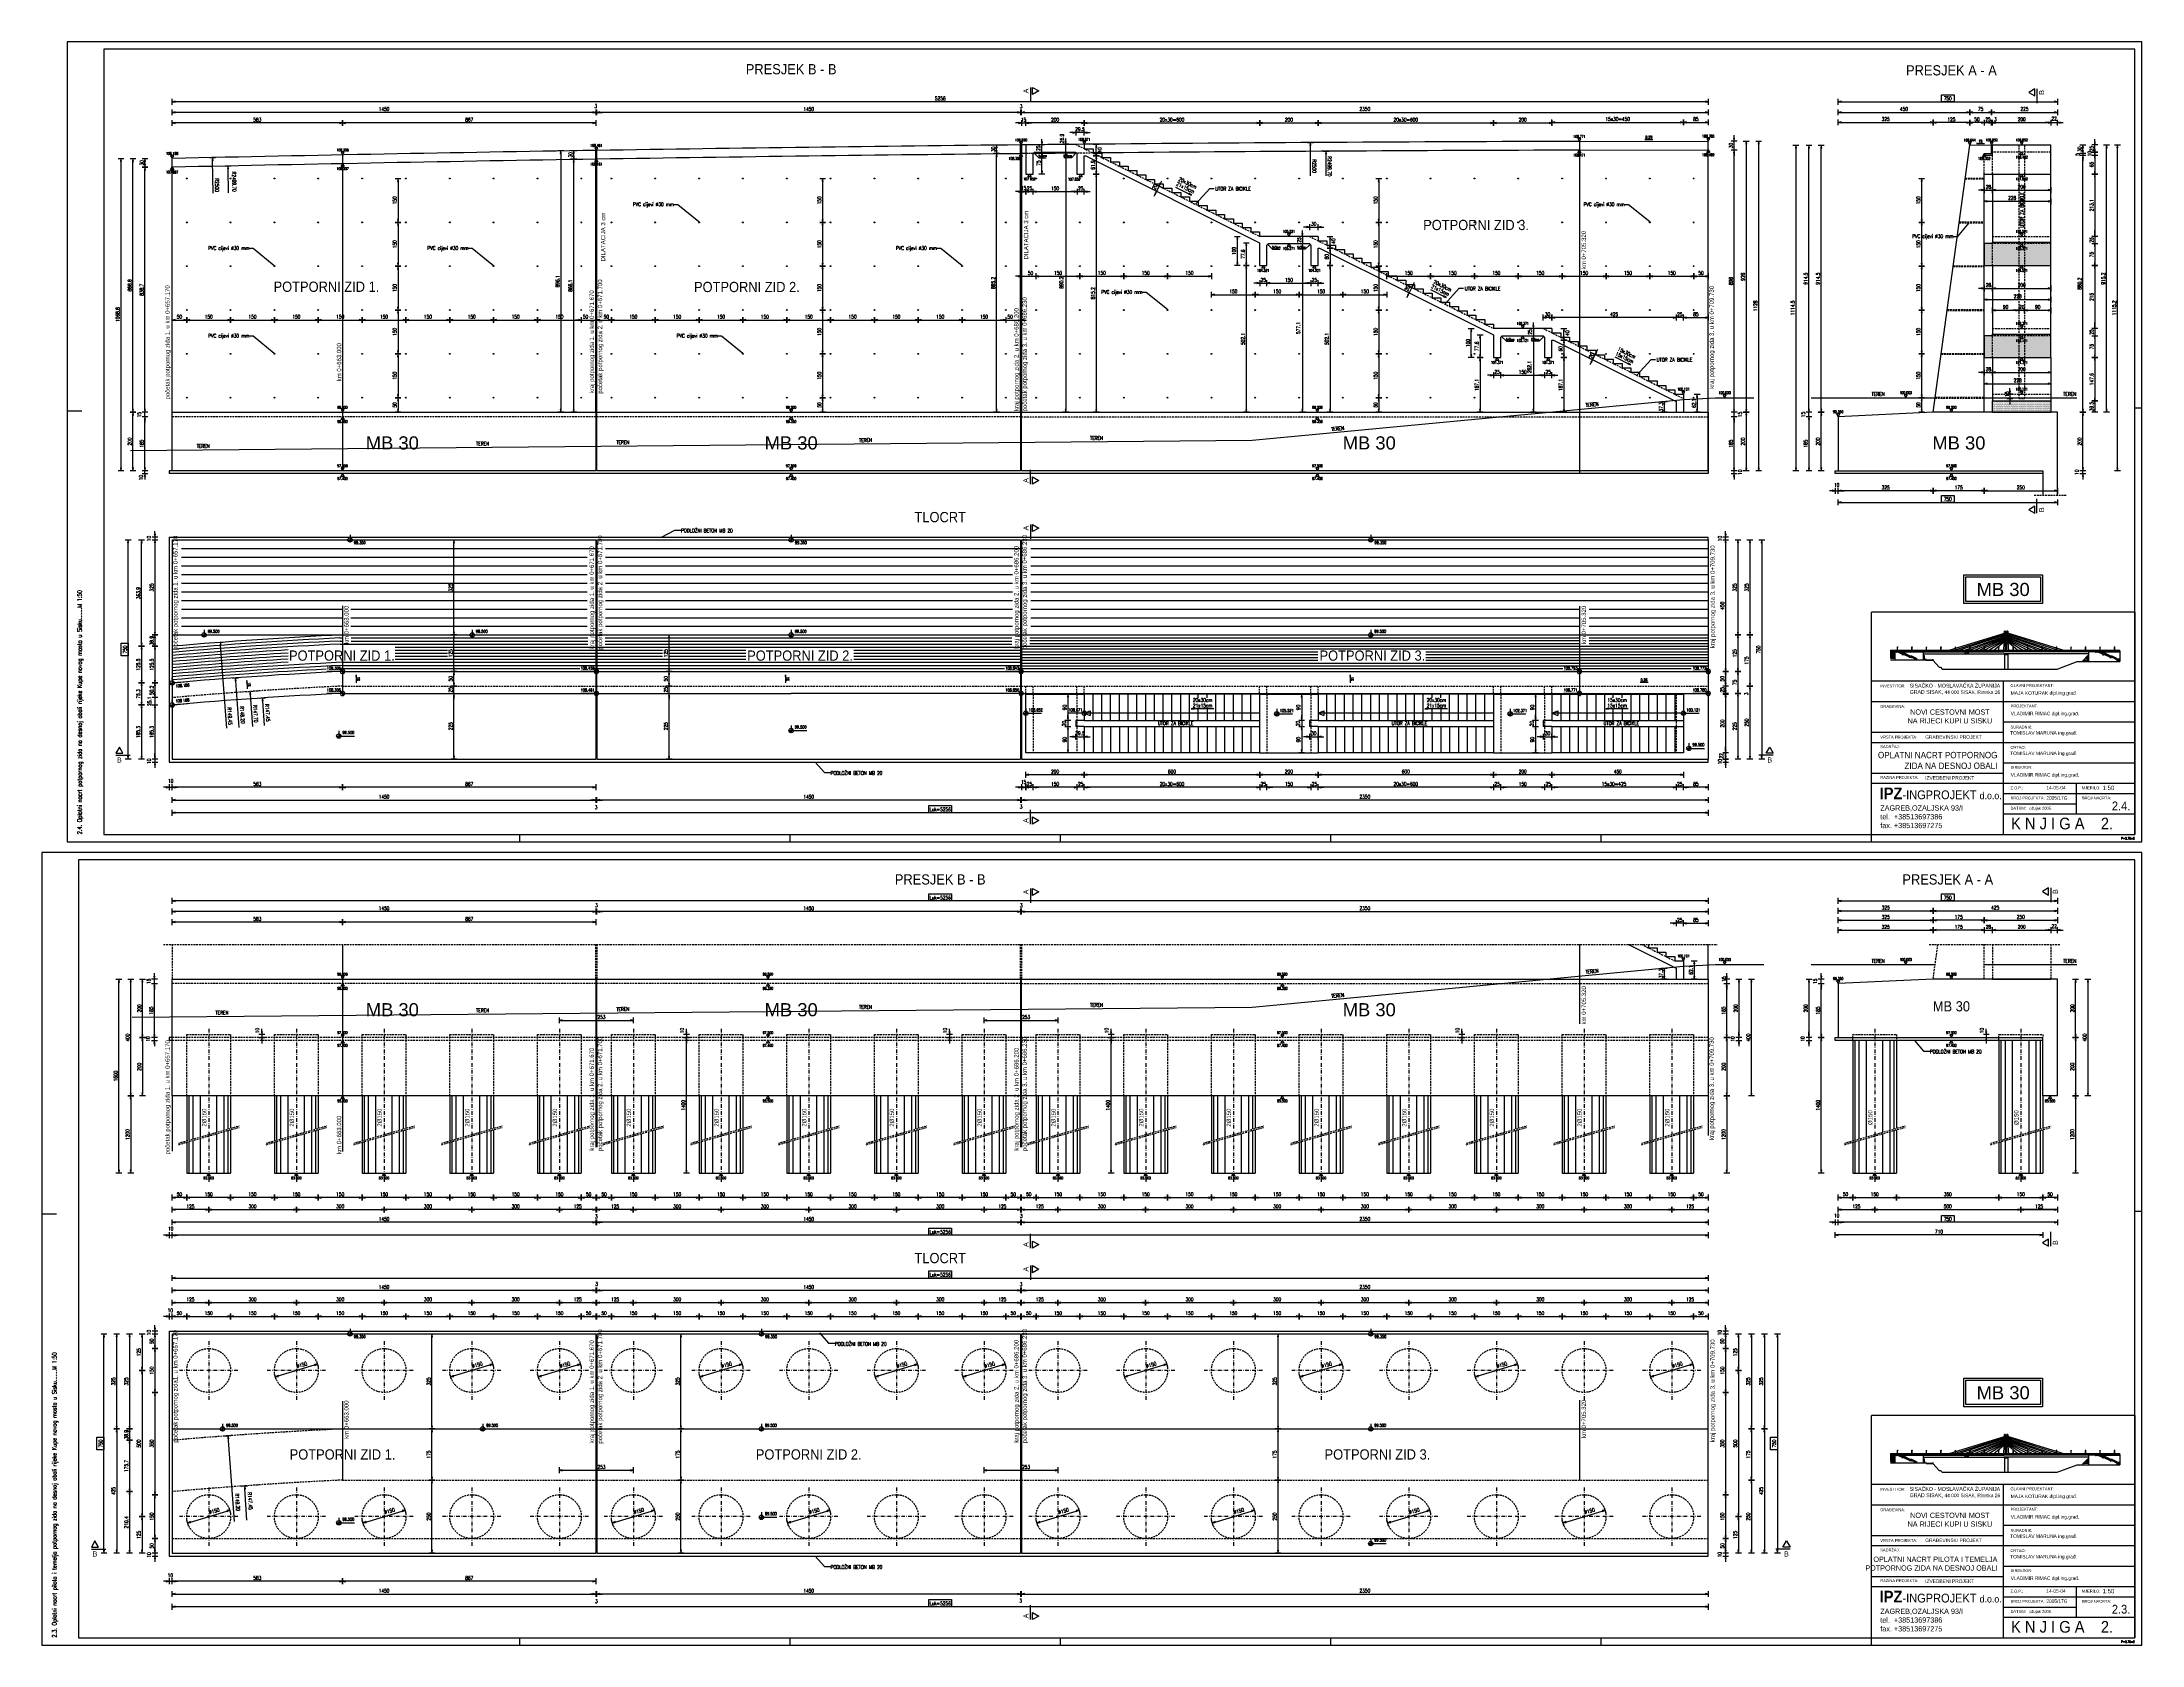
# Model space of a CAD drawing. Extents: x 5880 to 13065, y 60271 to 65757.
import ezdxf
from ezdxf.enums import TextEntityAlignment as Align

# ---------------------------------------------------------------- set-up
doc = ezdxf.new("R2010")
doc.units = 0
doc.header["$LTSCALE"] = 50
doc.header["$PDMODE"] = 34
doc.header["$PDSIZE"] = 5
for name, pattern in [('CENTER', [0.47, 0.25, -0.1, 0.02, -0.1]), ('HIDDEN', [9.525, 6.35, -3.175]), ('HIDDEN2', [0.1875, 0.125, -0.0625])]:
    doc.linetypes.add(name, pattern=pattern)
doc.layers.get('DEFPOINTS').update_dxf_attribs({"linetype": 'CONTINUOUS'})
for name, color, linetype in [('BETON', 7, 'CONTINUOUS'), ('BETON tan', 40, 'CONTINUOUS'), ('BETON TANKO', 40, 'CONTINUOUS'), ('FILE', 8, 'CONTINUOUS'), ('KOLNIK', 5, 'CONTINUOUS'), ('KOTE', 4, 'CONTINUOUS'), ('Lezajevi', 8, 'CONTINUOUS'), ('NEVIDLJIVO', 9, 'HIDDEN2'), ('OSI', 2, 'CENTER'), ('POM', 9, 'CONTINUOUS'), ('SRAFURA', 8, 'CONTINUOUS'), ('TANKO', 8, 'CONTINUOUS'), ('TEKST', 7, 'CONTINUOUS')]:
    doc.layers.add(name, color=color, linetype=linetype)
doc.styles.add('KOTE', font='romans.shx', dxfattribs={"width": 0.7})
doc.styles.add('NASLOV', font='ARIAL.TTF')
doc.styles.get("Standard").update_dxf_attribs({"font": 'romans.shx', "width": 0.9})
doc.dimstyles.new('M50', dxfattribs={"dimscale": 100, "dimtxt": 0.125, "dimasz": 0.1, "dimexe": 0.4, "dimexo": 2, "dimgap": 0.05, "dimtad": 1, "dimdec": 1, "dimrnd": 0.01, "dimdsep": 46, "dimtxsty": 'KOTE', "dimblk1": 'S', "dimblk2": 'S', "dimsah": 1, "dimcen": 0.4, "dimdle": 0.4, "dimse1": 1, "dimse2": 1, "dimclrd": 8, "dimclre": 251, "dimclrt": 4, "dimadec": 0, "dimazin": 0, "dimtfac": 1, "dimtdec": 1, "dimtmove": 2, "dimatfit": 3, "dimldrblk": 'S', "dimfxl": 0, "dimtvp": 1, "dimtolj": 1, "dimtzin": 4, "dimarcsym": 0})
pattern_1 = [(0, (0, -987.6361), (1.190625, 2.38125), [0, -2.38125])]

# ---------------------------------------------------------------- blocks, each defined once
blk = doc.blocks.new('S')
at = {"layer": 'KOTE', "color": 9}
blk.add_line((0, 1), (0, -1), dxfattribs=at)
blk.add_lwpolyline([(-1, 0.17), (-1, -0.17), (0, 0)], close=True, dxfattribs=at)
at = {"layer": 'KOTE', "color": 9, "linetype": 'ByBlock'}
blk.add_solid([(-1, 0.17), (-1, -0.17), (0, 0)], dxfattribs=at)
blk = doc.blocks.new('*D99')
at = {"layer": 'DEFPOINTS', "color": 0}
for p in [(11967.6, 64489.9), (12350.7, 64489.9), (12015.7, 64289.9)]:
    blk.add_point(p, dxfattribs=at)
at = {"layer": 'TANKO', "color": 8, "lineweight": -2}
blk.add_line((11967.6, 64299.9), (11967.6, 64479.9), dxfattribs=at)
at = {"layer": 'TANKO', "color": 8, "lineweight": -2, "xscale": 10, "yscale": 10, "zscale": 10}
for p, rotation in [((11967.6, 64489.9), 90), ((11967.6, 64289.9), 270)]:
    blk.add_blockref('S', p, dxfattribs=dict(at, rotation=rotation))
at = {"layer": 'TANKO', "color": 4, "insert": (11956.4, 64389.9), "char_height": 12.5, "attachment_point": 5, "rotation": 90, "style": 'KOTE'}
blk.add_mtext('\\A1;200', dxfattribs=at)
blk = doc.blocks.new('*D100')
at = {"layer": 'DEFPOINTS', "color": 0}
for p in [(11925.7, 64489.9), (12025.7, 64474.9), (12350.7, 64489.9)]:
    blk.add_point(p, dxfattribs=at)
at = {"layer": 'TANKO', "color": 8, "lineweight": -2}
for p, q in [((11925.7, 64499.9), (11925.7, 64509.9)), ((11925.7, 64474.9), (11925.7, 64489.9)), ((11925.7, 64464.9), (11925.7, 64454.9))]:
    blk.add_line(p, q, dxfattribs=at)
at = {"layer": 'TANKO', "color": 8, "lineweight": -2, "xscale": 10, "yscale": 10, "zscale": 10}
for p, rotation in [((11925.7, 64489.9), 270), ((11925.7, 64474.9), 90)]:
    blk.add_blockref('S', p, dxfattribs=dict(at, rotation=rotation))
at = {"layer": 'TANKO', "color": 4, "insert": (11906.1, 64482.4), "char_height": 12.5, "attachment_point": 5, "rotation": 90, "style": 'KOTE'}
blk.add_mtext('\\A1;15', dxfattribs=at)
blk = doc.blocks.new('*D101')
at = {"layer": 'DEFPOINTS', "color": 0}
for p in [(11581.2, 64289.9), (11581.2, 64279.9), (11669.7, 64289.9)]:
    blk.add_point(p, dxfattribs=at)
at = {"layer": 'TANKO', "color": 8, "lineweight": -2}
for p, q in [((11669.7, 64299.9), (11669.7, 64309.9)), ((11669.7, 64279.9), (11669.7, 64289.9)), ((11669.7, 64269.9), (11669.7, 64259.9))]:
    blk.add_line(p, q, dxfattribs=at)
at = {"layer": 'TANKO', "color": 8, "lineweight": -2, "xscale": 10, "yscale": 10, "zscale": 10}
for p, rotation in [((11669.7, 64289.9), 270), ((11669.7, 64279.9), 90)]:
    blk.add_blockref('S', p, dxfattribs=dict(at, rotation=rotation))
at = {"layer": 'TANKO', "color": 4, "insert": (11690.3, 64284.9), "char_height": 12.5, "attachment_point": 5, "rotation": 90, "style": 'KOTE'}
blk.add_mtext('\\A1;10', dxfattribs=at)
blk = doc.blocks.new('*D102')
at = {"layer": 'DEFPOINTS', "color": 0}
for p in [(11581.2, 64474.9), (11669.7, 64474.9), (11581.2, 64289.9)]:
    blk.add_point(p, dxfattribs=at)
at = {"layer": 'TANKO', "color": 8, "lineweight": -2}
blk.add_line((11669.7, 64299.9), (11669.7, 64464.9), dxfattribs=at)
at = {"layer": 'TANKO', "color": 8, "lineweight": -2, "xscale": 10, "yscale": 10, "zscale": 10}
for p, rotation in [((11669.7, 64474.9), 90), ((11669.7, 64289.9), 270)]:
    blk.add_blockref('S', p, dxfattribs=dict(at, rotation=rotation))
at = {"layer": 'TANKO', "color": 4, "insert": (11658.5, 64382.4), "char_height": 12.5, "attachment_point": 5, "rotation": 90, "style": 'KOTE'}
blk.add_mtext('\\A1;185', dxfattribs=at)
blk = doc.blocks.new('*D103')
at = {"layer": 'DEFPOINTS', "color": 0}
for p in [(11581.2, 65387.8), (11669.7, 65387.8), (11581.2, 64489.9)]:
    blk.add_point(p, dxfattribs=at)
at = {"layer": 'TANKO', "color": 8, "lineweight": -2}
blk.add_line((11669.7, 64499.9), (11669.7, 65377.8), dxfattribs=at)
at = {"layer": 'TANKO', "color": 8, "lineweight": -2, "xscale": 10, "yscale": 10, "zscale": 10}
for p, rotation in [((11669.7, 65387.8), 90), ((11669.7, 64489.9), 270)]:
    blk.add_blockref('S', p, dxfattribs=dict(at, rotation=rotation))
at = {"layer": 'TANKO', "color": 4, "insert": (11658.5, 64938.8), "char_height": 12.5, "attachment_point": 5, "rotation": 90, "style": 'KOTE'}
blk.add_mtext('\\A1;898', dxfattribs=at)
blk = doc.blocks.new('*D104')
at = {"layer": 'DEFPOINTS', "color": 0}
for p in [(12725.7, 64289.9), (12725.7, 64279.9), (12862.9, 64289.9)]:
    blk.add_point(p, dxfattribs=at)
at = {"layer": 'TANKO', "color": 8, "lineweight": -2}
for p, q in [((12862.9, 64299.9), (12862.9, 64309.9)), ((12862.9, 64279.9), (12862.9, 64289.9)), ((12862.9, 64269.9), (12862.9, 64259.9))]:
    blk.add_line(p, q, dxfattribs=at)
at = {"layer": 'TANKO', "color": 8, "lineweight": -2, "xscale": 10, "yscale": 10, "zscale": 10}
for p, rotation in [((12862.9, 64289.9), 270), ((12862.9, 64279.9), 90)]:
    blk.add_blockref('S', p, dxfattribs=dict(at, rotation=rotation))
at = {"layer": 'TANKO', "color": 4, "insert": (12841.8, 64284.9), "char_height": 12.5, "attachment_point": 5, "rotation": 90, "style": 'KOTE'}
blk.add_mtext('\\A1;10', dxfattribs=at)
blk = doc.blocks.new('*D105')
at = {"layer": 'DEFPOINTS', "color": 0}
for p in [(12775.7, 64489.9), (12862.9, 64489.9), (12725.7, 64289.9)]:
    blk.add_point(p, dxfattribs=at)
at = {"layer": 'TANKO', "color": 8, "lineweight": -2}
blk.add_line((12862.9, 64299.9), (12862.9, 64479.9), dxfattribs=at)
at = {"layer": 'TANKO', "color": 8, "lineweight": -2, "xscale": 10, "yscale": 10, "zscale": 10}
for p, rotation in [((12862.9, 64489.9), 90), ((12862.9, 64289.9), 270)]:
    blk.add_blockref('S', p, dxfattribs=dict(at, rotation=rotation))
at = {"layer": 'TANKO', "color": 4, "insert": (12851.7, 64389.9), "char_height": 12.5, "attachment_point": 5, "rotation": 90, "style": 'KOTE'}
blk.add_mtext('\\A1;200', dxfattribs=at)
blk = doc.blocks.new('*D106')
at = {"layer": 'DEFPOINTS', "color": 0}
for p in [(12553.7, 65370.1), (12862.9, 65370.1), (12775.7, 64489.9)]:
    blk.add_point(p, dxfattribs=at)
at = {"layer": 'TANKO', "color": 8, "lineweight": -2}
blk.add_line((12862.9, 64499.9), (12862.9, 65360.1), dxfattribs=at)
at = {"layer": 'TANKO', "color": 8, "lineweight": -2, "xscale": 10, "yscale": 10, "zscale": 10}
for p, rotation in [((12862.9, 65370.1), 90), ((12862.9, 64489.9), 270)]:
    blk.add_blockref('S', p, dxfattribs=dict(at, rotation=rotation))
at = {"layer": 'TANKO', "color": 4, "insert": (12851.7, 64930), "char_height": 12.5, "attachment_point": 5, "rotation": 90, "style": 'KOTE'}
blk.add_mtext('\\A1;880.2', dxfattribs=at)
blk = doc.blocks.new('*D107')
at = {"layer": 'DEFPOINTS', "color": 0}
for p in [(12550.7, 65405.1), (12862.9, 65405.1), (12550.7, 65375.1)]:
    blk.add_point(p, dxfattribs=at)
at = {"layer": 'TANKO', "color": 8, "lineweight": -2}
blk.add_line((12862.9, 65385.1), (12862.9, 65395.1), dxfattribs=at)
at = {"layer": 'TANKO', "color": 8, "lineweight": -2, "xscale": 10, "yscale": 10, "zscale": 10}
for p, rotation in [((12862.9, 65405.1), 90), ((12862.9, 65375.1), 270)]:
    blk.add_blockref('S', p, dxfattribs=dict(at, rotation=rotation))
at = {"layer": 'TANKO', "color": 4, "insert": (12851.7, 65390.1), "char_height": 12.5, "attachment_point": 5, "rotation": 90, "style": 'KOTE'}
blk.add_mtext('\\A1;30', dxfattribs=at)
blk = doc.blocks.new('*D108')
at = {"layer": 'DEFPOINTS', "color": 0}
for p in [(12350.7, 65481.9), (12025.7, 64474.9), (12350.7, 64489.9)]:
    blk.add_point(p, dxfattribs=at)
at = {"layer": 'TANKO', "color": 8, "lineweight": -2}
blk.add_line((12035.7, 65481.9), (12340.7, 65481.9), dxfattribs=at)
at = {"layer": 'TANKO', "color": 8, "lineweight": -2, "xscale": 10, "yscale": 10, "zscale": 10, "rotation": 180}
blk.add_blockref('S', (12025.7, 65481.9), dxfattribs=at)
at = {"layer": 'TANKO', "color": 8, "lineweight": -2, "xscale": 10, "yscale": 10, "zscale": 10}
blk.add_blockref('S', (12350.7, 65481.9), dxfattribs=at)
at = {"layer": 'TANKO', "color": 4, "insert": (12188.2, 65493.1), "char_height": 12.5, "attachment_point": 5, "style": 'KOTE'}
blk.add_mtext('\\A1;325', dxfattribs=at)
blk = doc.blocks.new('*D109')
at = {"layer": 'DEFPOINTS', "color": 0}
for p in [(12550.7, 65481.2), (12550.7, 65405.1), (12525.7, 65375.1)]:
    blk.add_point(p, dxfattribs=at)
at = {"layer": 'TANKO', "color": 8, "lineweight": -2}
for p, q in [((12515.7, 65481.2), (12505.7, 65481.2)), ((12525.7, 65481.2), (12550.7, 65481.2)), ((12560.7, 65481.2), (12570.7, 65481.2))]:
    blk.add_line(p, q, dxfattribs=at)
at = {"layer": 'TANKO', "color": 8, "lineweight": -2, "xscale": 10, "yscale": 10, "zscale": 10}
blk.add_blockref('S', (12525.7, 65481.2), dxfattribs=at)
at = {"layer": 'TANKO', "color": 8, "lineweight": -2, "xscale": 10, "yscale": 10, "zscale": 10, "rotation": 180}
blk.add_blockref('S', (12550.7, 65481.2), dxfattribs=at)
at = {"layer": 'TANKO', "color": 4, "insert": (12538.2, 65492.4), "char_height": 12.5, "attachment_point": 5, "style": 'KOTE'}
blk.add_mtext('\\A1;25', dxfattribs=at)
blk = doc.blocks.new('*D110')
at = {"layer": 'DEFPOINTS', "color": 0}
for p in [(12553.7, 65481.2), (12550.7, 65405.1), (12553.7, 65405.1)]:
    blk.add_point(p, dxfattribs=at)
at = {"layer": 'TANKO', "color": 8, "lineweight": -2}
for p, q in [((12540.7, 65481.2), (12530.7, 65481.2)), ((12550.7, 65481.2), (12553.7, 65481.2)), ((12563.7, 65481.2), (12573.7, 65481.2))]:
    blk.add_line(p, q, dxfattribs=at)
at = {"layer": 'TANKO', "color": 8, "lineweight": -2, "xscale": 10, "yscale": 10, "zscale": 10}
blk.add_blockref('S', (12550.7, 65481.2), dxfattribs=at)
at = {"layer": 'TANKO', "color": 8, "lineweight": -2, "xscale": 10, "yscale": 10, "zscale": 10, "rotation": 180}
blk.add_blockref('S', (12553.7, 65481.2), dxfattribs=at)
at = {"layer": 'TANKO', "color": 4, "insert": (12563.5, 65492.6), "char_height": 12.5, "attachment_point": 5, "style": 'KOTE'}
blk.add_mtext('\\A1;3', dxfattribs=at)
blk = doc.blocks.new('*D111')
at = {"layer": 'BETON', "color": 8, "lineweight": -2}
blk.add_line((12535.7, 64221.3), (12765.7, 64221.3), dxfattribs=at)
at = {"layer": 'DEFPOINTS', "color": 0}
for p in [(12525.7, 64489.9), (12775.7, 64489.9), (12775.7, 64221.3)]:
    blk.add_point(p, dxfattribs=at)
at = {"layer": 'BETON', "color": 8, "lineweight": -2, "xscale": 10, "yscale": 10, "zscale": 10, "rotation": 180}
blk.add_blockref('S', (12525.7, 64221.3), dxfattribs=at)
at = {"layer": 'BETON', "color": 8, "lineweight": -2, "xscale": 10, "yscale": 10, "zscale": 10}
blk.add_blockref('S', (12775.7, 64221.3), dxfattribs=at)
at = {"layer": 'BETON', "color": 4, "insert": (12650.7, 64232.6), "char_height": 12.5, "attachment_point": 5, "style": 'KOTE'}
blk.add_mtext('\\A1;250', dxfattribs=at)
blk = doc.blocks.new('*D112')
at = {"layer": 'BETON', "color": 8, "lineweight": -2}
blk.add_line((12515.7, 64221.3), (12360.7, 64221.3), dxfattribs=at)
at = {"layer": 'DEFPOINTS', "color": 0}
for p in [(12350.7, 64489.9), (12525.7, 64489.9), (12350.7, 64221.3)]:
    blk.add_point(p, dxfattribs=at)
at = {"layer": 'BETON', "color": 8, "lineweight": -2, "xscale": 10, "yscale": 10, "zscale": 10, "rotation": 180}
blk.add_blockref('S', (12350.7, 64221.3), dxfattribs=at)
at = {"layer": 'BETON', "color": 8, "lineweight": -2, "xscale": 10, "yscale": 10, "zscale": 10}
blk.add_blockref('S', (12525.7, 64221.3), dxfattribs=at)
at = {"layer": 'BETON', "color": 4, "insert": (12438.2, 64232.6), "char_height": 12.5, "attachment_point": 5, "style": 'KOTE'}
blk.add_mtext('\\A1;175', dxfattribs=at)
blk = doc.blocks.new('*D113')
at = {"layer": 'DEFPOINTS', "color": 0}
for p in [(12025.7, 64474.9), (12350.7, 64489.9), (12025.7, 64221.3)]:
    blk.add_point(p, dxfattribs=at)
at = {"layer": 'TANKO', "color": 8, "lineweight": -2}
blk.add_line((12340.7, 64221.3), (12035.7, 64221.3), dxfattribs=at)
at = {"layer": 'TANKO', "color": 8, "lineweight": -2, "xscale": 10, "yscale": 10, "zscale": 10, "rotation": 180}
blk.add_blockref('S', (12025.7, 64221.3), dxfattribs=at)
at = {"layer": 'TANKO', "color": 8, "lineweight": -2, "xscale": 10, "yscale": 10, "zscale": 10}
blk.add_blockref('S', (12350.7, 64221.3), dxfattribs=at)
at = {"layer": 'TANKO', "color": 4, "insert": (12188.2, 64232.6), "char_height": 12.5, "attachment_point": 5, "style": 'KOTE'}
blk.add_mtext('\\A1;325', dxfattribs=at)
blk = doc.blocks.new('*D114')
at = {"layer": 'DEFPOINTS', "color": 0}
for p in [(12775.7, 65552.6), (12025.7, 64474.9), (12775.7, 64489.9)]:
    blk.add_point(p, dxfattribs=at)
at = {"layer": 'TANKO', "color": 8, "lineweight": -2}
blk.add_line((12035.7, 65552.6), (12765.7, 65552.6), dxfattribs=at)
at = {"layer": 'TANKO', "color": 8, "lineweight": -2, "xscale": 10, "yscale": 10, "zscale": 10, "rotation": 180}
blk.add_blockref('S', (12025.7, 65552.6), dxfattribs=at)
at = {"layer": 'TANKO', "color": 8, "lineweight": -2, "xscale": 10, "yscale": 10, "zscale": 10}
blk.add_blockref('S', (12775.7, 65552.6), dxfattribs=at)
at = {"layer": 'TANKO', "color": 4, "insert": (12400.7, 65563.8), "char_height": 12.5, "attachment_point": 5, "style": 'KOTE'}
blk.add_mtext('\\A1;750', dxfattribs=at)
blk = doc.blocks.new('GKOT')
at = {"layer": 'TANKO'}
blk.add_lwpolyline([(0, 0), (0.15, 0.27), (-0.15, 0.27)], close=True, dxfattribs=at)
at = {"layer": 'KOTE', "style": 'KOTE', "width": 0.7}
blk.add_attdef('KOTA', text='', height=0.25, dxfattribs=at).set_placement((0, 0.48), align=Align.MIDDLE)
blk = doc.blocks.new('*D115')
at = {"layer": 'DEFPOINTS', "color": 0}
for p in [(11581.2, 65516.3), (9231.3, 65404.9), (11581.2, 65417.8)]:
    blk.add_point(p, dxfattribs=at)
at = {"layer": 'TANKO', "color": 8, "lineweight": -2}
blk.add_line((9241.3, 65516.3), (11571.2, 65516.3), dxfattribs=at)
at = {"layer": 'TANKO', "color": 8, "lineweight": -2, "xscale": 10, "yscale": 10, "zscale": 10, "rotation": 180}
blk.add_blockref('S', (9231.3, 65516.3), dxfattribs=at)
at = {"layer": 'TANKO', "color": 8, "lineweight": -2, "xscale": 10, "yscale": 10, "zscale": 10}
blk.add_blockref('S', (11581.2, 65516.3), dxfattribs=at)
at = {"layer": 'TANKO', "color": 4, "insert": (10406.2, 65527.5), "char_height": 12.5, "attachment_point": 5, "style": 'KOTE'}
blk.add_mtext('\\A1;2350', dxfattribs=at)
blk = doc.blocks.new('*D116')
at = {"layer": 'DEFPOINTS', "color": 0}
for p in [(12475.7, 65481.2), (12475.7, 65404.3), (12525.7, 65375.1)]:
    blk.add_point(p, dxfattribs=at)
at = {"layer": 'TANKO', "color": 8, "lineweight": -2}
blk.add_line((12515.7, 65481.2), (12485.7, 65481.2), dxfattribs=at)
at = {"layer": 'TANKO', "color": 8, "lineweight": -2, "xscale": 10, "yscale": 10, "zscale": 10, "rotation": 180}
blk.add_blockref('S', (12475.7, 65481.2), dxfattribs=at)
at = {"layer": 'TANKO', "color": 8, "lineweight": -2, "xscale": 10, "yscale": 10, "zscale": 10}
blk.add_blockref('S', (12525.7, 65481.2), dxfattribs=at)
at = {"layer": 'TANKO', "color": 4, "insert": (12500.7, 65492.4), "char_height": 12.5, "attachment_point": 5, "style": 'KOTE'}
blk.add_mtext('\\A1;50', dxfattribs=at)
blk = doc.blocks.new('*D117')
at = {"layer": 'DEFPOINTS', "color": 0}
for p in [(12350.7, 65481.2), (12475.7, 65404.3), (12350.7, 64489.9)]:
    blk.add_point(p, dxfattribs=at)
at = {"layer": 'TANKO', "color": 8, "lineweight": -2}
blk.add_line((12465.7, 65481.2), (12360.7, 65481.2), dxfattribs=at)
at = {"layer": 'TANKO', "color": 8, "lineweight": -2, "xscale": 10, "yscale": 10, "zscale": 10, "rotation": 180}
blk.add_blockref('S', (12350.7, 65481.2), dxfattribs=at)
at = {"layer": 'TANKO', "color": 8, "lineweight": -2, "xscale": 10, "yscale": 10, "zscale": 10}
blk.add_blockref('S', (12475.7, 65481.2), dxfattribs=at)
at = {"layer": 'TANKO', "color": 4, "insert": (12413.2, 65492.4), "char_height": 12.5, "attachment_point": 5, "style": 'KOTE'}
blk.add_mtext('\\A1;125', dxfattribs=at)
blk = doc.blocks.new('STR')
at = {"layer": 'KOTE', "color": 9}
blk.add_lwpolyline([(-1, 0.17), (-1, -0.17), (0, 0)], close=True, dxfattribs=at)
at = {"layer": 'KOTE', "color": 9, "linetype": 'ByBlock'}
blk.add_solid([(-1, 0.17), (-1, -0.17), (0, 0)], dxfattribs=at)
blk = doc.blocks.new('*D118')
at = {"layer": 'DEFPOINTS', "color": 0}
for p in [(12550.7, 65405.1), (12903.9, 65405.1), (12753.7, 65380.1)]:
    blk.add_point(p, dxfattribs=at)
at = {"layer": 'TANKO', "color": 8, "lineweight": -2}
for p, q in [((12903.9, 65415.1), (12903.9, 65425.1)), ((12903.9, 65380.1), (12903.9, 65405.1)), ((12903.9, 65370.1), (12903.9, 65360.1))]:
    blk.add_line(p, q, dxfattribs=at)
at = {"layer": 'TANKO', "color": 8, "lineweight": -2, "xscale": 10, "yscale": 10, "zscale": 10}
for p, rotation in [((12903.9, 65405.1), 270), ((12903.9, 65380.1), 90)]:
    blk.add_blockref('S', p, dxfattribs=dict(at, rotation=rotation))
at = {"layer": 'TANKO', "color": 4, "insert": (12892.6, 65392.6), "char_height": 12.5, "attachment_point": 5, "rotation": 90, "style": 'KOTE'}
blk.add_mtext('\\A1;25', dxfattribs=at)
blk = doc.blocks.new('*D119')
at = {"layer": 'DEFPOINTS', "color": 0}
for p in [(11581.2, 65417.8), (11581.2, 65387.8), (11669.7, 65417.8)]:
    blk.add_point(p, dxfattribs=at)
at = {"layer": 'TANKO', "color": 8, "lineweight": -2}
for p, q in [((11669.7, 65427.8), (11669.7, 65437.8)), ((11669.7, 65387.8), (11669.7, 65417.8)), ((11669.7, 65377.8), (11669.7, 65367.8))]:
    blk.add_line(p, q, dxfattribs=at)
at = {"layer": 'TANKO', "color": 8, "lineweight": -2, "xscale": 10, "yscale": 10, "zscale": 10}
for p, rotation in [((11669.7, 65417.8), 270), ((11669.7, 65387.8), 90)]:
    blk.add_blockref('S', p, dxfattribs=dict(at, rotation=rotation))
at = {"layer": 'TANKO', "color": 4, "insert": (11658.5, 65402.8), "char_height": 12.5, "attachment_point": 5, "rotation": 90, "style": 'KOTE'}
blk.add_mtext('\\A1;30', dxfattribs=at)
blk = doc.blocks.new('*D120')
at = {"layer": 'DEFPOINTS', "color": 0}
for p in [(11581.2, 65417.8), (11581.2, 64489.9), (11711.1, 64489.9)]:
    blk.add_point(p, dxfattribs=at)
at = {"layer": 'TANKO', "color": 8, "lineweight": -2}
blk.add_line((11711.1, 65407.8), (11711.1, 64499.9), dxfattribs=at)
at = {"layer": 'TANKO', "color": 8, "lineweight": -2, "xscale": 10, "yscale": 10, "zscale": 10}
for p, rotation in [((11711.1, 65417.8), 90), ((11711.1, 64489.9), 270)]:
    blk.add_blockref('S', p, dxfattribs=dict(at, rotation=rotation))
at = {"layer": 'TANKO', "color": 4, "insert": (11699.9, 64953.8), "char_height": 12.5, "attachment_point": 5, "rotation": 90, "style": 'KOTE'}
blk.add_mtext('\\A1;928', dxfattribs=at)
blk = doc.blocks.new('*D121')
at = {"layer": 'DEFPOINTS', "color": 0}
for p in [(11581.2, 64489.9), (11581.2, 64289.9), (11711.1, 64289.9)]:
    blk.add_point(p, dxfattribs=at)
at = {"layer": 'TANKO', "color": 8, "lineweight": -2}
blk.add_line((11711.1, 64479.9), (11711.1, 64299.9), dxfattribs=at)
at = {"layer": 'TANKO', "color": 8, "lineweight": -2, "xscale": 10, "yscale": 10, "zscale": 10}
for p, rotation in [((11711.1, 64489.9), 90), ((11711.1, 64289.9), 270)]:
    blk.add_blockref('S', p, dxfattribs=dict(at, rotation=rotation))
at = {"layer": 'TANKO', "color": 4, "insert": (11699.9, 64389.9), "char_height": 12.5, "attachment_point": 5, "rotation": 90, "style": 'KOTE'}
blk.add_mtext('\\A1;200', dxfattribs=at)
blk = doc.blocks.new('*D122')
at = {"layer": 'DEFPOINTS', "color": 0}
for p in [(11581.2, 65417.8), (11753.8, 65417.8), (11581.2, 64289.9)]:
    blk.add_point(p, dxfattribs=at)
at = {"layer": 'TANKO', "color": 8, "lineweight": -2}
blk.add_line((11753.8, 64299.9), (11753.8, 65407.8), dxfattribs=at)
at = {"layer": 'TANKO', "color": 8, "lineweight": -2, "xscale": 10, "yscale": 10, "zscale": 10}
for p, rotation in [((11753.8, 65417.8), 90), ((11753.8, 64289.9), 270)]:
    blk.add_blockref('S', p, dxfattribs=dict(at, rotation=rotation))
at = {"layer": 'TANKO', "color": 4, "insert": (11742.6, 64853.8), "char_height": 12.5, "attachment_point": 5, "rotation": 90, "style": 'KOTE'}
blk.add_mtext('\\A1;1128', dxfattribs=at)
blk = doc.blocks.new('*D123')
at = {"layer": 'DEFPOINTS', "color": 0}
for p in [(11581.2, 64489.9), (11581.2, 64474.9), (11669.7, 64489.9)]:
    blk.add_point(p, dxfattribs=at)
at = {"layer": 'TANKO', "color": 8, "lineweight": -2}
for p, q in [((11669.7, 64499.9), (11669.7, 64509.9)), ((11669.7, 64474.9), (11669.7, 64489.9)), ((11669.7, 64464.9), (11669.7, 64454.9))]:
    blk.add_line(p, q, dxfattribs=at)
at = {"layer": 'TANKO', "color": 8, "lineweight": -2, "xscale": 10, "yscale": 10, "zscale": 10}
for p, rotation in [((11669.7, 64489.9), 270), ((11669.7, 64474.9), 90)]:
    blk.add_blockref('S', p, dxfattribs=dict(at, rotation=rotation))
at = {"layer": 'TANKO', "color": 4, "insert": (11690.1, 64482.4), "char_height": 12.5, "attachment_point": 5, "rotation": 90, "style": 'KOTE'}
blk.add_mtext('\\A1;15', dxfattribs=at)
blk = doc.blocks.new('dKOT')
at = {"layer": 'TANKO'}
blk.add_lwpolyline([(0, 0), (0.15, -0.27), (-0.15, -0.27)], close=True, dxfattribs=at)
at = {"layer": 'KOTE', "style": 'KOTE', "width": 0.7}
blk.add_attdef('KOTA', text='', height=0.25, dxfattribs=at).set_placement((0, -0.48), align=Align.MIDDLE)
blk = doc.blocks.new('*D125')
at = {"layer": 'BETON', "color": 8, "lineweight": -2}
blk.add_line((10056.3, 65479.9), (10236.3, 65479.9), dxfattribs=at)
at = {"layer": 'DEFPOINTS', "color": 0}
for p in [(10246.3, 65479.9), (10046.3, 65105.1), (10246.3, 65092)]:
    blk.add_point(p, dxfattribs=at)
at = {"layer": 'BETON', "color": 8, "lineweight": -2, "xscale": 10, "yscale": 10, "zscale": 10, "rotation": 180}
blk.add_blockref('S', (10046.3, 65479.9), dxfattribs=at)
at = {"layer": 'BETON', "color": 8, "lineweight": -2, "xscale": 10, "yscale": 10, "zscale": 10}
blk.add_blockref('S', (10246.3, 65479.9), dxfattribs=at)
at = {"layer": 'BETON', "color": 4, "insert": (10146.3, 65491.2), "char_height": 12.5, "attachment_point": 5, "style": 'KOTE'}
blk.add_mtext('\\A1;200', dxfattribs=at)
blk = doc.blocks.new('*D126')
at = {"layer": 'BETON', "color": 8, "lineweight": -2}
blk.add_line((10856.3, 65479.9), (11036.3, 65479.9), dxfattribs=at)
at = {"layer": 'DEFPOINTS', "color": 0}
for p in [(11046.3, 65479.9), (10846.3, 64790.1), (11046.3, 64777)]:
    blk.add_point(p, dxfattribs=at)
at = {"layer": 'BETON', "color": 8, "lineweight": -2, "xscale": 10, "yscale": 10, "zscale": 10, "rotation": 180}
blk.add_blockref('S', (10846.3, 65479.9), dxfattribs=at)
at = {"layer": 'BETON', "color": 8, "lineweight": -2, "xscale": 10, "yscale": 10, "zscale": 10}
blk.add_blockref('S', (11046.3, 65479.9), dxfattribs=at)
at = {"layer": 'BETON', "color": 4, "insert": (10946.3, 65491.2), "char_height": 12.5, "attachment_point": 5, "style": 'KOTE'}
blk.add_mtext('\\A1;200', dxfattribs=at)
blk = doc.blocks.new('*D129')
at = {"layer": 'DEFPOINTS', "color": 0}
for p in [(9228.2, 65516.3), (9228.2, 65404.9), (9231.3, 65404.9)]:
    blk.add_point(p, dxfattribs=at)
at = {"layer": 'TANKO', "color": 8, "lineweight": -2}
for p, q in [((9218.2, 65516.3), (9208.2, 65516.3)), ((9231.3, 65516.3), (9228.2, 65516.3)), ((9241.3, 65516.3), (9251.3, 65516.3))]:
    blk.add_line(p, q, dxfattribs=at)
at = {"layer": 'TANKO', "color": 8, "lineweight": -2, "xscale": 10, "yscale": 10, "zscale": 10}
blk.add_blockref('S', (9228.2, 65516.3), dxfattribs=at)
at = {"layer": 'TANKO', "color": 8, "lineweight": -2, "xscale": 10, "yscale": 10, "zscale": 10, "rotation": 180}
blk.add_blockref('S', (9231.3, 65516.3), dxfattribs=at)
at = {"layer": 'TANKO', "color": 4, "insert": (9229.9, 65537.2), "char_height": 12.5, "attachment_point": 5, "style": 'KOTE'}
blk.add_mtext('\\A1;3', dxfattribs=at)
blk = doc.blocks.new('*D130')
at = {"layer": 'DEFPOINTS', "color": 0}
for p in [(7778.2, 65516.3), (9228.2, 65404.9), (7778.2, 65386)]:
    blk.add_point(p, dxfattribs=at)
at = {"layer": 'TANKO', "color": 8, "lineweight": -2}
blk.add_line((9218.2, 65516.3), (7788.2, 65516.3), dxfattribs=at)
at = {"layer": 'TANKO', "color": 8, "lineweight": -2, "xscale": 10, "yscale": 10, "zscale": 10, "rotation": 180}
blk.add_blockref('S', (7778.2, 65516.3), dxfattribs=at)
at = {"layer": 'TANKO', "color": 8, "lineweight": -2, "xscale": 10, "yscale": 10, "zscale": 10}
blk.add_blockref('S', (9228.2, 65516.3), dxfattribs=at)
at = {"layer": 'TANKO', "color": 4, "insert": (8503.2, 65527.5), "char_height": 12.5, "attachment_point": 5, "style": 'KOTE'}
blk.add_mtext('\\A1;1450', dxfattribs=at)
blk = doc.blocks.new('*D131')
at = {"layer": 'DEFPOINTS', "color": 0}
for p in [(7775.2, 65516.3), (7775.2, 65385.9), (7778.2, 65386)]:
    blk.add_point(p, dxfattribs=at)
at = {"layer": 'TANKO', "color": 8, "lineweight": -2}
for p, q in [((7765.2, 65516.3), (7755.2, 65516.3)), ((7778.2, 65516.3), (7775.2, 65516.3)), ((7788.2, 65516.3), (7798.2, 65516.3))]:
    blk.add_line(p, q, dxfattribs=at)
at = {"layer": 'TANKO', "color": 8, "lineweight": -2, "xscale": 10, "yscale": 10, "zscale": 10}
blk.add_blockref('S', (7775.2, 65516.3), dxfattribs=at)
at = {"layer": 'TANKO', "color": 8, "lineweight": -2, "xscale": 10, "yscale": 10, "zscale": 10, "rotation": 180}
blk.add_blockref('S', (7778.2, 65516.3), dxfattribs=at)
at = {"layer": 'TANKO', "color": 4, "insert": (7774.4, 65537.8), "char_height": 12.5, "attachment_point": 5, "style": 'KOTE'}
blk.add_mtext('\\A1;3', dxfattribs=at)
blk = doc.blocks.new('*D132')
at = {"layer": 'DEFPOINTS', "color": 0}
for p in [(9146, 65375.1), (9246.3, 65375.1), (9246.2, 64489.9)]:
    blk.add_point(p, dxfattribs=at)
at = {"layer": 'TANKO', "color": 8, "lineweight": -2}
blk.add_line((9146, 64499.9), (9146, 65365.1), dxfattribs=at)
at = {"layer": 'TANKO', "color": 8, "lineweight": -2, "xscale": 10, "yscale": 10, "zscale": 10}
for p, rotation in [((9146, 65375.1), 89.99801480159866), ((9146, 64489.9), 269.9980148015986)]:
    blk.add_blockref('S', p, dxfattribs=dict(at, rotation=rotation))
at = {"layer": 'TANKO', "color": 4, "insert": (9134.7, 64932.5), "char_height": 12.5, "attachment_point": 5, "rotation": 89.99801, "style": 'KOTE'}
blk.add_mtext('\\A1;885.2', dxfattribs=at)
blk = doc.blocks.new('*D133')
at = {"layer": 'DEFPOINTS', "color": 0}
for p in [(9146, 65405.1), (9246.3, 65405.1), (9246.3, 65375.1)]:
    blk.add_point(p, dxfattribs=at)
at = {"layer": 'TANKO', "color": 8, "lineweight": -2}
blk.add_line((9146, 65385.1), (9146, 65395.1), dxfattribs=at)
at = {"layer": 'TANKO', "color": 8, "lineweight": -2, "xscale": 10, "yscale": 10, "zscale": 10}
for p, rotation in [((9146, 65405.1), 89.99801480159866), ((9146, 65375.1), 269.9980148015986)]:
    blk.add_blockref('S', p, dxfattribs=dict(at, rotation=rotation))
at = {"layer": 'TANKO', "color": 4, "insert": (9134.8, 65390.1), "char_height": 12.5, "attachment_point": 5, "rotation": 89.99801, "style": 'KOTE'}
blk.add_mtext('\\A1;30', dxfattribs=at)
blk = doc.blocks.new('*D134')
at = {"layer": 'DEFPOINTS', "color": 0}
for p in [(6325.2, 65516.3), (6325.2, 65358.6), (7775.2, 65385.9)]:
    blk.add_point(p, dxfattribs=at)
at = {"layer": 'TANKO', "color": 8, "lineweight": -2}
blk.add_line((7765.2, 65516.3), (6335.2, 65516.3), dxfattribs=at)
at = {"layer": 'TANKO', "color": 8, "lineweight": -2, "xscale": 10, "yscale": 10, "zscale": 10, "rotation": 180}
blk.add_blockref('S', (6325.2, 65516.3), dxfattribs=at)
at = {"layer": 'TANKO', "color": 8, "lineweight": -2, "xscale": 10, "yscale": 10, "zscale": 10}
blk.add_blockref('S', (7775.2, 65516.3), dxfattribs=at)
at = {"layer": 'TANKO', "color": 4, "insert": (7050.2, 65527.5), "char_height": 12.5, "attachment_point": 5, "style": 'KOTE'}
blk.add_mtext('\\A1;1450', dxfattribs=at)
blk = doc.blocks.new('*D135')
at = {"layer": 'DEFPOINTS', "color": 0}
for p in [(6908.2, 65479.9), (6908.2, 65370.6), (7775.2, 65385.9)]:
    blk.add_point(p, dxfattribs=at)
at = {"layer": 'TANKO', "color": 8, "lineweight": -2}
blk.add_line((7765.2, 65479.9), (6918.2, 65479.9), dxfattribs=at)
at = {"layer": 'TANKO', "color": 8, "lineweight": -2, "xscale": 10, "yscale": 10, "zscale": 10, "rotation": 180}
blk.add_blockref('S', (6908.2, 65479.9), dxfattribs=at)
at = {"layer": 'TANKO', "color": 8, "lineweight": -2, "xscale": 10, "yscale": 10, "zscale": 10}
blk.add_blockref('S', (7775.2, 65479.9), dxfattribs=at)
at = {"layer": 'TANKO', "color": 4, "insert": (7341.7, 65491.2), "char_height": 12.5, "attachment_point": 5, "style": 'KOTE'}
blk.add_mtext('\\A1;867', dxfattribs=at)
blk = doc.blocks.new('*D136')
at = {"layer": 'DEFPOINTS', "color": 0}
for p in [(6325.2, 65479.9), (6325.2, 65358.6), (6908.2, 65370.6)]:
    blk.add_point(p, dxfattribs=at)
at = {"layer": 'TANKO', "color": 8, "lineweight": -2}
blk.add_line((6898.2, 65479.9), (6335.2, 65479.9), dxfattribs=at)
at = {"layer": 'TANKO', "color": 8, "lineweight": -2, "xscale": 10, "yscale": 10, "zscale": 10, "rotation": 180}
blk.add_blockref('S', (6325.2, 65479.9), dxfattribs=at)
at = {"layer": 'TANKO', "color": 8, "lineweight": -2, "xscale": 10, "yscale": 10, "zscale": 10}
blk.add_blockref('S', (6908.2, 65479.9), dxfattribs=at)
at = {"layer": 'TANKO', "color": 4, "insert": (6616.7, 65491.2), "char_height": 12.5, "attachment_point": 5, "style": 'KOTE'}
blk.add_mtext('\\A1;583', dxfattribs=at)
blk = doc.blocks.new('*D137')
at = {"layer": 'DEFPOINTS', "color": 0}
for p in [(6325.2, 65552.6), (11581.2, 65417.8), (6325.2, 65358.6)]:
    blk.add_point(p, dxfattribs=at)
at = {"layer": 'TANKO', "color": 8, "lineweight": -2}
blk.add_line((11571.2, 65552.6), (6335.2, 65552.6), dxfattribs=at)
at = {"layer": 'TANKO', "color": 8, "lineweight": -2, "xscale": 10, "yscale": 10, "zscale": 10, "rotation": 180}
blk.add_blockref('S', (6325.2, 65552.6), dxfattribs=at)
at = {"layer": 'TANKO', "color": 8, "lineweight": -2, "xscale": 10, "yscale": 10, "zscale": 10}
blk.add_blockref('S', (11581.2, 65552.6), dxfattribs=at)
at = {"layer": 'TANKO', "color": 4, "insert": (8953.2, 65563.8), "char_height": 12.5, "attachment_point": 5, "style": 'KOTE'}
blk.add_mtext('\\A1;5256', dxfattribs=at)
blk = doc.blocks.new('*D138')
at = {"layer": 'DEFPOINTS', "color": 0}
for p in [(6232.3, 64289.9), (6315.2, 64289.9), (6315.2, 64279.9)]:
    blk.add_point(p, dxfattribs=at)
at = {"layer": 'TANKO', "color": 8, "lineweight": -2}
for p, q in [((6232.3, 64299.9), (6232.3, 64309.9)), ((6232.3, 64279.9), (6232.3, 64289.9)), ((6232.3, 64269.9), (6232.3, 64259.9))]:
    blk.add_line(p, q, dxfattribs=at)
at = {"layer": 'TANKO', "color": 8, "lineweight": -2, "xscale": 10, "yscale": 10, "zscale": 10}
for p, rotation in [((6232.3, 64289.9), 270), ((6232.3, 64279.9), 90)]:
    blk.add_blockref('S', p, dxfattribs=dict(at, rotation=rotation))
at = {"layer": 'TANKO', "color": 4, "insert": (6218.4, 64266.5), "char_height": 12.5, "attachment_point": 5, "rotation": 90, "style": 'KOTE'}
blk.add_mtext('\\A1;10', dxfattribs=at)
blk = doc.blocks.new('*D139')
at = {"layer": 'DEFPOINTS', "color": 0}
for p in [(6232.3, 64474.9), (6325.2, 64474.9), (6315.2, 64289.9)]:
    blk.add_point(p, dxfattribs=at)
at = {"layer": 'TANKO', "color": 8, "lineweight": -2}
blk.add_line((6232.3, 64299.9), (6232.3, 64464.9), dxfattribs=at)
at = {"layer": 'TANKO', "color": 8, "lineweight": -2, "xscale": 10, "yscale": 10, "zscale": 10}
for p, rotation in [((6232.3, 64474.9), 90), ((6232.3, 64289.9), 270)]:
    blk.add_blockref('S', p, dxfattribs=dict(at, rotation=rotation))
at = {"layer": 'TANKO', "color": 4, "insert": (6221, 64382.4), "char_height": 12.5, "attachment_point": 5, "rotation": 90, "style": 'KOTE'}
blk.add_mtext('\\A1;185', dxfattribs=at)
blk = doc.blocks.new('*D140')
at = {"layer": 'DEFPOINTS', "color": 0}
for p in [(6232.3, 64489.9), (6325.2, 64489.9), (6325.2, 64474.9)]:
    blk.add_point(p, dxfattribs=at)
at = {"layer": 'TANKO', "color": 8, "lineweight": -2}
for p, q in [((6232.3, 64499.9), (6232.3, 64509.9)), ((6232.3, 64474.9), (6232.3, 64489.9)), ((6232.3, 64464.9), (6232.3, 64454.9))]:
    blk.add_line(p, q, dxfattribs=at)
at = {"layer": 'TANKO', "color": 8, "lineweight": -2, "xscale": 10, "yscale": 10, "zscale": 10}
for p, rotation in [((6232.3, 64489.9), 270), ((6232.3, 64474.9), 90)]:
    blk.add_blockref('S', p, dxfattribs=dict(at, rotation=rotation))
at = {"layer": 'TANKO', "color": 4, "insert": (6212.8, 64481.7), "char_height": 12.5, "attachment_point": 5, "rotation": 90, "style": 'KOTE'}
blk.add_mtext('\\A1;15', dxfattribs=at)
blk = doc.blocks.new('*D141')
at = {"layer": 'DEFPOINTS', "color": 0}
for p in [(6232.3, 65328.6), (6325.2, 65328.6), (6325.2, 64489.9)]:
    blk.add_point(p, dxfattribs=at)
at = {"layer": 'TANKO', "color": 8, "lineweight": -2}
blk.add_line((6232.3, 64499.9), (6232.3, 65318.6), dxfattribs=at)
at = {"layer": 'TANKO', "color": 8, "lineweight": -2, "xscale": 10, "yscale": 10, "zscale": 10}
for p, rotation in [((6232.3, 65328.6), 90), ((6232.3, 64489.9), 270)]:
    blk.add_blockref('S', p, dxfattribs=dict(at, rotation=rotation))
at = {"layer": 'TANKO', "color": 4, "insert": (6221, 64909.2), "char_height": 12.5, "attachment_point": 5, "rotation": 90, "style": 'KOTE'}
blk.add_mtext('\\A1;838.7', dxfattribs=at)
blk = doc.blocks.new('*D142')
at = {"layer": 'DEFPOINTS', "color": 0}
for p in [(6232.3, 65358.6), (6325.2, 65358.6), (6325.2, 65328.6)]:
    blk.add_point(p, dxfattribs=at)
at = {"layer": 'TANKO', "color": 8, "lineweight": -2}
blk.add_line((6232.3, 65338.6), (6232.3, 65348.6), dxfattribs=at)
at = {"layer": 'TANKO', "color": 8, "lineweight": -2, "xscale": 10, "yscale": 10, "zscale": 10}
for p, rotation in [((6232.3, 65358.6), 90), ((6232.3, 65328.6), 270)]:
    blk.add_blockref('S', p, dxfattribs=dict(at, rotation=rotation))
at = {"layer": 'TANKO', "color": 4, "insert": (6221, 65343.6), "char_height": 12.5, "attachment_point": 5, "rotation": 90, "style": 'KOTE'}
blk.add_mtext('\\A1;30', dxfattribs=at)
blk = doc.blocks.new('*D143')
at = {"layer": 'DEFPOINTS', "color": 0}
for p in [(6191.2, 64489.9), (6325.2, 64489.9), (6315.2, 64289.9)]:
    blk.add_point(p, dxfattribs=at)
at = {"layer": 'TANKO', "color": 8, "lineweight": -2}
blk.add_line((6191.2, 64299.9), (6191.2, 64479.9), dxfattribs=at)
at = {"layer": 'TANKO', "color": 8, "lineweight": -2, "xscale": 10, "yscale": 10, "zscale": 10}
for p, rotation in [((6191.2, 64489.9), 90), ((6191.2, 64289.9), 270)]:
    blk.add_blockref('S', p, dxfattribs=dict(at, rotation=rotation))
at = {"layer": 'TANKO', "color": 4, "insert": (6179.9, 64389.9), "char_height": 12.5, "attachment_point": 5, "rotation": 90, "style": 'KOTE'}
blk.add_mtext('\\A1;200', dxfattribs=at)
blk = doc.blocks.new('*D144')
at = {"layer": 'DEFPOINTS', "color": 0}
for p in [(6191.2, 65358.6), (6325.2, 65358.6), (6325.2, 64489.9)]:
    blk.add_point(p, dxfattribs=at)
at = {"layer": 'TANKO', "color": 8, "lineweight": -2}
blk.add_line((6191.2, 64499.9), (6191.2, 65348.6), dxfattribs=at)
at = {"layer": 'TANKO', "color": 8, "lineweight": -2, "xscale": 10, "yscale": 10, "zscale": 10}
for p, rotation in [((6191.2, 65358.6), 90), ((6191.2, 64489.9), 270)]:
    blk.add_blockref('S', p, dxfattribs=dict(at, rotation=rotation))
at = {"layer": 'TANKO', "color": 4, "insert": (6179.9, 64924.2), "char_height": 12.5, "attachment_point": 5, "rotation": 90, "style": 'KOTE'}
blk.add_mtext('\\A1;868.8', dxfattribs=at)
blk = doc.blocks.new('*D145')
at = {"layer": 'DEFPOINTS', "color": 0}
for p in [(6325.2, 65358.6), (6150.1, 64289.9), (6315.2, 64289.9)]:
    blk.add_point(p, dxfattribs=at)
at = {"layer": 'TANKO', "color": 8, "lineweight": -2}
blk.add_line((6150.1, 65348.6), (6150.1, 64299.9), dxfattribs=at)
at = {"layer": 'TANKO', "color": 8, "lineweight": -2, "xscale": 10, "yscale": 10, "zscale": 10}
for p, rotation in [((6150.1, 65358.6), 90), ((6150.1, 64289.9), 270)]:
    blk.add_blockref('S', p, dxfattribs=dict(at, rotation=rotation))
at = {"layer": 'TANKO', "color": 4, "insert": (6138.9, 64824.2), "char_height": 12.5, "attachment_point": 5, "rotation": 90, "style": 'KOTE'}
blk.add_mtext('\\A1;1068.8', dxfattribs=at)
blk = doc.blocks.new('*D146')
at = {"layer": 'DEFPOINTS', "color": 0}
for p in [(7699.4, 65355.9), (7775.2, 65355.9), (7775.2, 64489.9)]:
    blk.add_point(p, dxfattribs=at)
at = {"layer": 'TANKO', "color": 8, "lineweight": -2}
blk.add_line((7699.4, 64499.9), (7699.4, 65345.9), dxfattribs=at)
at = {"layer": 'TANKO', "color": 8, "lineweight": -2, "xscale": 10, "yscale": 10, "zscale": 10}
for p, rotation in [((7699.4, 65355.9), 90), ((7699.4, 64489.9), 270)]:
    blk.add_blockref('S', p, dxfattribs=dict(at, rotation=rotation))
at = {"layer": 'TANKO', "color": 4, "insert": (7688.2, 64922.9), "char_height": 12.5, "attachment_point": 5, "rotation": 90, "style": 'KOTE'}
blk.add_mtext('\\A1;866.1', dxfattribs=at)
blk = doc.blocks.new('*D147')
at = {"layer": 'DEFPOINTS', "color": 0}
for p in [(7699.4, 65385.9), (7775.2, 65385.9), (7775.2, 65355.9)]:
    blk.add_point(p, dxfattribs=at)
at = {"layer": 'TANKO', "color": 8, "lineweight": -2}
blk.add_line((7699.4, 65365.9), (7699.4, 65375.9), dxfattribs=at)
at = {"layer": 'TANKO', "color": 8, "lineweight": -2, "xscale": 10, "yscale": 10, "zscale": 10}
for p, rotation in [((7699.4, 65385.9), 90), ((7699.4, 65355.9), 270)]:
    blk.add_blockref('S', p, dxfattribs=dict(at, rotation=rotation))
at = {"layer": 'TANKO', "color": 4, "insert": (7688.2, 65370.9), "char_height": 12.5, "attachment_point": 5, "rotation": 90, "style": 'KOTE'}
blk.add_mtext('\\A1;30', dxfattribs=at)
blk = doc.blocks.new('*D148')
at = {"layer": 'DEFPOINTS', "color": 0}
for p in [(7775.2, 65385.9), (7655.1, 64489.9), (7775.2, 64489.9)]:
    blk.add_point(p, dxfattribs=at)
at = {"layer": 'TANKO', "color": 8, "lineweight": -2}
blk.add_line((7655.1, 65375.9), (7655.1, 64499.9), dxfattribs=at)
at = {"layer": 'TANKO', "color": 8, "lineweight": -2, "xscale": 10, "yscale": 10, "zscale": 10}
for p, rotation in [((7655.1, 65385.9), 90), ((7655.1, 64489.9), 270)]:
    blk.add_blockref('S', p, dxfattribs=dict(at, rotation=rotation))
at = {"layer": 'TANKO', "color": 4, "insert": (7643.8, 64937.9), "char_height": 12.5, "attachment_point": 5, "rotation": 90, "style": 'KOTE'}
blk.add_mtext('\\A1;896.1', dxfattribs=at)
blk = doc.blocks.new('*D149')
at = {"layer": 'DEFPOINTS', "color": 0}
for p in [(9693.2, 65246.2), (9694.4, 65245.6), (9703.3, 65263.4)]:
    blk.add_point(p, dxfattribs=at)
at = {"layer": 'TANKO', "color": 8, "lineweight": -2}
for p, q in [((9702.1, 65264.1), (9693.2, 65246.2)), ((9706.6, 65273), (9711, 65282)), ((9688.7, 65237.2), (9684.2, 65228.3))]:
    blk.add_line(p, q, dxfattribs=at)
at = {"layer": 'TANKO', "color": 8, "lineweight": -2, "xscale": 10, "yscale": 10, "zscale": 10}
for p, rotation in [((9693.2, 65246.2), 63.43494882293132), ((9702.1, 65264.1), 243.4349488229313)]:
    blk.add_blockref('S', p, dxfattribs=dict(at, rotation=rotation))
at = {"layer": 'TANKO', "color": 4, "insert": (9687.1, 65261.4), "char_height": 12.5, "attachment_point": 5, "rotation": 63.43495, "style": 'KOTE'}
blk.add_mtext('\\A1;20', dxfattribs=at)
blk = doc.blocks.new('*D150')
at = {"layer": 'DEFPOINTS', "color": 0}
for p in [(10557.6, 64899), (10558.5, 64898.5), (10567.5, 64916.3)]:
    blk.add_point(p, dxfattribs=at)
at = {"layer": 'TANKO', "color": 8, "lineweight": -2}
for p, q in [((10553.1, 64890), (10548.6, 64881.1)), ((10566.5, 64916.8), (10557.6, 64899)), ((10571, 64925.8), (10575.5, 64934.7))]:
    blk.add_line(p, q, dxfattribs=at)
at = {"layer": 'TANKO', "color": 8, "lineweight": -2, "xscale": 10, "yscale": 10, "zscale": 10}
for p, rotation in [((10557.6, 64899), 63.43494882290801), ((10566.5, 64916.8), 243.434948822908)]:
    blk.add_blockref('S', p, dxfattribs=dict(at, rotation=rotation))
at = {"layer": 'TANKO', "color": 4, "insert": (10551.2, 64914.3), "char_height": 12.5, "attachment_point": 5, "rotation": 63.43495, "style": 'KOTE'}
blk.add_mtext('\\A1;20', dxfattribs=at)
blk = doc.blocks.new('*D151')
at = {"layer": 'DEFPOINTS', "color": 0}
for p in [(11185.4, 64670), (11221.2, 64674.5), (11212.3, 64656.6)]:
    blk.add_point(p, dxfattribs=at)
at = {"layer": 'TANKO', "color": 8, "lineweight": -2}
for p, q in [((11194.4, 64687.9), (11185.4, 64670)), ((11198.8, 64696.8), (11203.3, 64705.8)), ((11181, 64661.1), (11176.5, 64652.1))]:
    blk.add_line(p, q, dxfattribs=at)
at = {"layer": 'TANKO', "color": 8, "lineweight": -2, "xscale": 10, "yscale": 10, "zscale": 10}
for p, rotation in [((11185.4, 64670), 63.43494882292201), ((11194.4, 64687.9), 243.434948822922)]:
    blk.add_blockref('S', p, dxfattribs=dict(at, rotation=rotation))
at = {"layer": 'TANKO', "color": 4, "insert": (11181.8, 64683.8), "char_height": 12.5, "attachment_point": 5, "rotation": 63.43495, "style": 'KOTE'}
blk.add_mtext('\\A1;20', dxfattribs=at)
blk = doc.blocks.new('*D152')
at = {"layer": 'DEFPOINTS', "color": 0}
for p in [(9246.3, 65305.1), (9271.3, 65305.1), (9271.3, 65244.9)]:
    blk.add_point(p, dxfattribs=at)
at = {"layer": 'TANKO', "color": 8, "lineweight": -2}
for p, q in [((9236.3, 65244.9), (9226.3, 65244.9)), ((9246.3, 65244.9), (9271.3, 65244.9)), ((9281.3, 65244.9), (9291.3, 65244.9))]:
    blk.add_line(p, q, dxfattribs=at)
at = {"layer": 'TANKO', "color": 8, "lineweight": -2, "xscale": 10, "yscale": 10, "zscale": 10}
blk.add_blockref('S', (9246.3, 65244.9), dxfattribs=at)
at = {"layer": 'TANKO', "color": 8, "lineweight": -2, "xscale": 10, "yscale": 10, "zscale": 10, "rotation": 180}
blk.add_blockref('S', (9271.3, 65244.9), dxfattribs=at)
at = {"layer": 'TANKO', "color": 4, "insert": (9258.8, 65256.2), "char_height": 12.5, "attachment_point": 5, "style": 'KOTE'}
blk.add_mtext('\\A1;25', dxfattribs=at)
blk = doc.blocks.new('*D153')
at = {"layer": 'DEFPOINTS', "color": 0}
for p in [(9271.3, 65305.1), (9421.3, 65305.1), (9421.3, 65244.9)]:
    blk.add_point(p, dxfattribs=at)
at = {"layer": 'TANKO', "color": 8, "lineweight": -2}
blk.add_line((9281.3, 65244.9), (9411.3, 65244.9), dxfattribs=at)
at = {"layer": 'TANKO', "color": 8, "lineweight": -2, "xscale": 10, "yscale": 10, "zscale": 10, "rotation": 180}
blk.add_blockref('S', (9271.3, 65244.9), dxfattribs=at)
at = {"layer": 'TANKO', "color": 8, "lineweight": -2, "xscale": 10, "yscale": 10, "zscale": 10}
blk.add_blockref('S', (9421.3, 65244.9), dxfattribs=at)
at = {"layer": 'TANKO', "color": 4, "insert": (9346.3, 65256.2), "char_height": 12.5, "attachment_point": 5, "style": 'KOTE'}
blk.add_mtext('\\A1;150', dxfattribs=at)
blk = doc.blocks.new('*D154')
at = {"layer": 'DEFPOINTS', "color": 0}
for p in [(9421.3, 65305.1), (9446.3, 65305.1), (9446.3, 65244.9)]:
    blk.add_point(p, dxfattribs=at)
at = {"layer": 'TANKO', "color": 8, "lineweight": -2}
for p, q in [((9411.3, 65244.9), (9401.3, 65244.9)), ((9421.3, 65244.9), (9446.3, 65244.9)), ((9456.3, 65244.9), (9466.3, 65244.9))]:
    blk.add_line(p, q, dxfattribs=at)
at = {"layer": 'TANKO', "color": 8, "lineweight": -2, "xscale": 10, "yscale": 10, "zscale": 10}
blk.add_blockref('S', (9421.3, 65244.9), dxfattribs=at)
at = {"layer": 'TANKO', "color": 8, "lineweight": -2, "xscale": 10, "yscale": 10, "zscale": 10, "rotation": 180}
blk.add_blockref('S', (9446.3, 65244.9), dxfattribs=at)
at = {"layer": 'TANKO', "color": 4, "insert": (9433.8, 65256.2), "char_height": 12.5, "attachment_point": 5, "style": 'KOTE'}
blk.add_mtext('\\A1;25', dxfattribs=at)
blk = doc.blocks.new('*D155')
at = {"layer": 'DEFPOINTS', "color": 0}
for p in [(10046.3, 64992), (10071.3, 64992), (10071.3, 64931.9)]:
    blk.add_point(p, dxfattribs=at)
at = {"layer": 'TANKO', "color": 8, "lineweight": -2}
for p, q in [((10036.3, 64931.9), (10026.3, 64931.9)), ((10046.3, 64931.9), (10071.3, 64931.9)), ((10081.3, 64931.9), (10091.3, 64931.9))]:
    blk.add_line(p, q, dxfattribs=at)
at = {"layer": 'TANKO', "color": 8, "lineweight": -2, "xscale": 10, "yscale": 10, "zscale": 10}
blk.add_blockref('S', (10046.3, 64931.9), dxfattribs=at)
at = {"layer": 'TANKO', "color": 8, "lineweight": -2, "xscale": 10, "yscale": 10, "zscale": 10, "rotation": 180}
blk.add_blockref('S', (10071.3, 64931.9), dxfattribs=at)
at = {"layer": 'TANKO', "color": 4, "insert": (10058.8, 64943.1), "char_height": 12.5, "attachment_point": 5, "style": 'KOTE'}
blk.add_mtext('\\A1;25', dxfattribs=at)
blk = doc.blocks.new('*D156')
at = {"layer": 'DEFPOINTS', "color": 0}
for p in [(10071.3, 64992), (10221.3, 64992), (10221.3, 64931.9)]:
    blk.add_point(p, dxfattribs=at)
at = {"layer": 'TANKO', "color": 8, "lineweight": -2}
blk.add_line((10081.3, 64931.9), (10211.3, 64931.9), dxfattribs=at)
at = {"layer": 'TANKO', "color": 8, "lineweight": -2, "xscale": 10, "yscale": 10, "zscale": 10, "rotation": 180}
blk.add_blockref('S', (10071.3, 64931.9), dxfattribs=at)
at = {"layer": 'TANKO', "color": 8, "lineweight": -2, "xscale": 10, "yscale": 10, "zscale": 10}
blk.add_blockref('S', (10221.3, 64931.9), dxfattribs=at)
at = {"layer": 'TANKO', "color": 4, "insert": (10146.3, 64943.1), "char_height": 12.5, "attachment_point": 5, "style": 'KOTE'}
blk.add_mtext('\\A1;150', dxfattribs=at)
blk = doc.blocks.new('*D157')
at = {"layer": 'DEFPOINTS', "color": 0}
for p in [(10221.3, 64992), (10246.3, 64992), (10246.3, 64931.9)]:
    blk.add_point(p, dxfattribs=at)
at = {"layer": 'TANKO', "color": 8, "lineweight": -2}
for p, q in [((10211.3, 64931.9), (10201.3, 64931.9)), ((10221.3, 64931.9), (10246.3, 64931.9)), ((10256.3, 64931.9), (10266.3, 64931.9))]:
    blk.add_line(p, q, dxfattribs=at)
at = {"layer": 'TANKO', "color": 8, "lineweight": -2, "xscale": 10, "yscale": 10, "zscale": 10}
blk.add_blockref('S', (10221.3, 64931.9), dxfattribs=at)
at = {"layer": 'TANKO', "color": 8, "lineweight": -2, "xscale": 10, "yscale": 10, "zscale": 10, "rotation": 180}
blk.add_blockref('S', (10246.3, 64931.9), dxfattribs=at)
at = {"layer": 'TANKO', "color": 4, "insert": (10233.8, 64943.1), "char_height": 12.5, "attachment_point": 5, "style": 'KOTE'}
blk.add_mtext('\\A1;25', dxfattribs=at)
blk = doc.blocks.new('*D158')
at = {"layer": 'DEFPOINTS', "color": 0}
for p in [(10846.3, 64677), (10871.3, 64677), (10871.3, 64616.9)]:
    blk.add_point(p, dxfattribs=at)
at = {"layer": 'TANKO', "color": 8, "lineweight": -2}
for p, q in [((10836.3, 64616.9), (10826.3, 64616.9)), ((10846.3, 64616.9), (10871.3, 64616.9)), ((10881.3, 64616.9), (10891.3, 64616.9))]:
    blk.add_line(p, q, dxfattribs=at)
at = {"layer": 'TANKO', "color": 8, "lineweight": -2, "xscale": 10, "yscale": 10, "zscale": 10}
blk.add_blockref('S', (10846.3, 64616.9), dxfattribs=at)
at = {"layer": 'TANKO', "color": 8, "lineweight": -2, "xscale": 10, "yscale": 10, "zscale": 10, "rotation": 180}
blk.add_blockref('S', (10871.3, 64616.9), dxfattribs=at)
at = {"layer": 'TANKO', "color": 4, "insert": (10858.8, 64628.1), "char_height": 12.5, "attachment_point": 5, "style": 'KOTE'}
blk.add_mtext('\\A1;25', dxfattribs=at)
blk = doc.blocks.new('*D159')
at = {"layer": 'DEFPOINTS', "color": 0}
for p in [(10871.3, 64677), (11021.3, 64677), (11021.3, 64616.9)]:
    blk.add_point(p, dxfattribs=at)
at = {"layer": 'TANKO', "color": 8, "lineweight": -2}
blk.add_line((10881.3, 64616.9), (11011.3, 64616.9), dxfattribs=at)
at = {"layer": 'TANKO', "color": 8, "lineweight": -2, "xscale": 10, "yscale": 10, "zscale": 10, "rotation": 180}
blk.add_blockref('S', (10871.3, 64616.9), dxfattribs=at)
at = {"layer": 'TANKO', "color": 8, "lineweight": -2, "xscale": 10, "yscale": 10, "zscale": 10}
blk.add_blockref('S', (11021.3, 64616.9), dxfattribs=at)
at = {"layer": 'TANKO', "color": 4, "insert": (10946.3, 64628.1), "char_height": 12.5, "attachment_point": 5, "style": 'KOTE'}
blk.add_mtext('\\A1;150', dxfattribs=at)
blk = doc.blocks.new('*D160')
at = {"layer": 'DEFPOINTS', "color": 0}
for p in [(11021.3, 64677), (11046.3, 64677), (11046.3, 64616.9)]:
    blk.add_point(p, dxfattribs=at)
at = {"layer": 'TANKO', "color": 8, "lineweight": -2}
for p, q in [((11011.3, 64616.9), (11001.3, 64616.9)), ((11021.3, 64616.9), (11046.3, 64616.9)), ((11056.3, 64616.9), (11066.3, 64616.9))]:
    blk.add_line(p, q, dxfattribs=at)
at = {"layer": 'TANKO', "color": 8, "lineweight": -2, "xscale": 10, "yscale": 10, "zscale": 10}
blk.add_blockref('S', (11021.3, 64616.9), dxfattribs=at)
at = {"layer": 'TANKO', "color": 8, "lineweight": -2, "xscale": 10, "yscale": 10, "zscale": 10, "rotation": 180}
blk.add_blockref('S', (11046.3, 64616.9), dxfattribs=at)
at = {"layer": 'TANKO', "color": 4, "insert": (11033.8, 64628.1), "char_height": 12.5, "attachment_point": 5, "style": 'KOTE'}
blk.add_mtext('\\A1;25', dxfattribs=at)
blk = doc.blocks.new('*D161')
at = {"layer": 'DEFPOINTS', "color": 0}
for p in [(11046.3, 64737), (11046.3, 64677), (11087.1, 64677)]:
    blk.add_point(p, dxfattribs=at)
at = {"layer": 'TANKO', "color": 8, "lineweight": -2}
blk.add_line((11087.1, 64727), (11087.1, 64687), dxfattribs=at)
at = {"layer": 'TANKO', "color": 8, "lineweight": -2, "xscale": 10, "yscale": 10, "zscale": 10}
for p, rotation in [((11087.1, 64737), 90), ((11087.1, 64677), 270)]:
    blk.add_blockref('S', p, dxfattribs=dict(at, rotation=rotation))
at = {"layer": 'TANKO', "color": 4, "insert": (11075.9, 64707), "char_height": 12.5, "attachment_point": 5, "rotation": 90, "style": 'KOTE'}
blk.add_mtext('\\A1;60', dxfattribs=at)
blk = doc.blocks.new('*D162')
at = {"layer": 'DEFPOINTS', "color": 0}
for p in [(11046.3, 64677), (11079.6, 64489.9), (11087.1, 64489.9)]:
    blk.add_point(p, dxfattribs=at)
at = {"layer": 'TANKO', "color": 8, "lineweight": -2}
blk.add_line((11087.1, 64667), (11087.1, 64499.9), dxfattribs=at)
at = {"layer": 'TANKO', "color": 8, "lineweight": -2, "xscale": 10, "yscale": 10, "zscale": 10}
for p, rotation in [((11087.1, 64677), 90), ((11087.1, 64489.9), 270)]:
    blk.add_blockref('S', p, dxfattribs=dict(at, rotation=rotation))
at = {"layer": 'TANKO', "color": 4, "insert": (11075.9, 64583.4), "char_height": 12.5, "attachment_point": 5, "rotation": 90, "style": 'KOTE'}
blk.add_mtext('\\A1;187.1', dxfattribs=at)
blk = doc.blocks.new('*D163')
at = {"layer": 'DEFPOINTS', "color": 0}
for p in [(10846.3, 64754.6), (10800.5, 64677), (10846.3, 64677)]:
    blk.add_point(p, dxfattribs=at)
at = {"layer": 'TANKO', "color": 8, "lineweight": -2}
blk.add_line((10800.5, 64744.6), (10800.5, 64687), dxfattribs=at)
at = {"layer": 'TANKO', "color": 8, "lineweight": -2, "xscale": 10, "yscale": 10, "zscale": 10}
for p, rotation in [((10800.5, 64754.6), 90), ((10800.5, 64677), 270)]:
    blk.add_blockref('S', p, dxfattribs=dict(at, rotation=rotation))
at = {"layer": 'TANKO', "color": 4, "insert": (10789.2, 64715.8), "char_height": 12.5, "attachment_point": 5, "rotation": 90, "style": 'KOTE'}
blk.add_mtext('\\A1;77.6', dxfattribs=at)
blk = doc.blocks.new('*D164')
at = {"layer": 'DEFPOINTS', "color": 0}
for p in [(10846.3, 64677), (10800.5, 64489.9), (10800.5, 64489.9)]:
    blk.add_point(p, dxfattribs=at)
at = {"layer": 'TANKO', "color": 8, "lineweight": -2}
blk.add_line((10800.5, 64667), (10800.5, 64499.9), dxfattribs=at)
at = {"layer": 'TANKO', "color": 8, "lineweight": -2, "xscale": 10, "yscale": 10, "zscale": 10}
for p, rotation in [((10800.5, 64677), 90), ((10800.5, 64489.9), 270)]:
    blk.add_blockref('S', p, dxfattribs=dict(at, rotation=rotation))
at = {"layer": 'TANKO', "color": 4, "insert": (10789.2, 64583.4), "char_height": 12.5, "attachment_point": 5, "rotation": 90, "style": 'KOTE'}
blk.add_mtext('\\A1;187.1', dxfattribs=at)
blk = doc.blocks.new('*D165')
at = {"layer": 'DEFPOINTS', "color": 0}
for p in [(10981.8, 64777), (10981.8, 64752), (10982.8, 64752)]:
    blk.add_point(p, dxfattribs=at)
at = {"layer": 'TANKO', "color": 8, "lineweight": -2}
for p, q in [((10982.8, 64787), (10982.8, 64797)), ((10982.8, 64777), (10982.8, 64752)), ((10982.8, 64742), (10982.8, 64732))]:
    blk.add_line(p, q, dxfattribs=at)
at = {"layer": 'TANKO', "color": 8, "lineweight": -2, "xscale": 10, "yscale": 10, "zscale": 10}
for p, rotation in [((10982.8, 64777), 270), ((10982.8, 64752), 90)]:
    blk.add_blockref('S', p, dxfattribs=dict(at, rotation=rotation))
at = {"layer": 'TANKO', "color": 4, "insert": (10971.5, 64764.5), "char_height": 12.5, "attachment_point": 5, "rotation": 90, "style": 'KOTE'}
blk.add_mtext('\\A1;25', dxfattribs=at)
blk = doc.blocks.new('*D166')
at = {"layer": 'DEFPOINTS', "color": 0}
for p in [(10981.8, 64752), (10982.8, 64489.9), (10982.8, 64489.9)]:
    blk.add_point(p, dxfattribs=at)
at = {"layer": 'TANKO', "color": 8, "lineweight": -2}
blk.add_line((10982.8, 64742), (10982.8, 64499.9), dxfattribs=at)
at = {"layer": 'TANKO', "color": 8, "lineweight": -2, "xscale": 10, "yscale": 10, "zscale": 10}
for p, rotation in [((10982.8, 64752), 90), ((10982.8, 64489.9), 270)]:
    blk.add_blockref('S', p, dxfattribs=dict(at, rotation=rotation))
at = {"layer": 'TANKO', "color": 4, "insert": (10969.4, 64644.6), "char_height": 12.5, "attachment_point": 5, "rotation": 90, "style": 'KOTE'}
blk.add_mtext('\\A1;262.1', dxfattribs=at)
blk = doc.blocks.new('*D167')
at = {"layer": 'DEFPOINTS', "color": 0}
for p in [(10251.5, 65052), (10246.3, 64992), (10287.1, 64992)]:
    blk.add_point(p, dxfattribs=at)
at = {"layer": 'TANKO', "color": 8, "lineweight": -2}
blk.add_line((10287.1, 65042), (10287.1, 65002), dxfattribs=at)
at = {"layer": 'TANKO', "color": 8, "lineweight": -2, "xscale": 10, "yscale": 10, "zscale": 10}
for p, rotation in [((10287.1, 65052), 90), ((10287.1, 64992), 270)]:
    blk.add_blockref('S', p, dxfattribs=dict(at, rotation=rotation))
at = {"layer": 'TANKO', "color": 4, "insert": (10275.9, 65022), "char_height": 12.5, "attachment_point": 5, "rotation": 90, "style": 'KOTE'}
blk.add_mtext('\\A1;60', dxfattribs=at)
blk = doc.blocks.new('*D168')
at = {"layer": 'DEFPOINTS', "color": 0}
for p in [(10246.3, 64992), (10279.6, 64489.9), (10287.1, 64489.9)]:
    blk.add_point(p, dxfattribs=at)
at = {"layer": 'TANKO', "color": 8, "lineweight": -2}
blk.add_line((10287.1, 64982), (10287.1, 64499.9), dxfattribs=at)
at = {"layer": 'TANKO', "color": 8, "lineweight": -2, "xscale": 10, "yscale": 10, "zscale": 10}
for p, rotation in [((10287.1, 64992), 90), ((10287.1, 64489.9), 270)]:
    blk.add_blockref('S', p, dxfattribs=dict(at, rotation=rotation))
at = {"layer": 'TANKO', "color": 4, "insert": (10275.9, 64740.9), "char_height": 12.5, "attachment_point": 5, "rotation": 90, "style": 'KOTE'}
blk.add_mtext('\\A1;502.1', dxfattribs=at)
blk = doc.blocks.new('*D169')
at = {"layer": 'DEFPOINTS', "color": 0}
for p in [(10046.3, 65069.6), (10000.5, 64992), (10046.3, 64992)]:
    blk.add_point(p, dxfattribs=at)
at = {"layer": 'TANKO', "color": 8, "lineweight": -2}
blk.add_line((10000.5, 65059.6), (10000.5, 65002), dxfattribs=at)
at = {"layer": 'TANKO', "color": 8, "lineweight": -2, "xscale": 10, "yscale": 10, "zscale": 10}
for p, rotation in [((10000.5, 65069.6), 90), ((10000.5, 64992), 270)]:
    blk.add_blockref('S', p, dxfattribs=dict(at, rotation=rotation))
at = {"layer": 'TANKO', "color": 4, "insert": (9989.2, 65030.8), "char_height": 12.5, "attachment_point": 5, "rotation": 90, "style": 'KOTE'}
blk.add_mtext('\\A1;77.6', dxfattribs=at)
blk = doc.blocks.new('*D170')
at = {"layer": 'DEFPOINTS', "color": 0}
for p in [(10046.3, 64992), (10000.5, 64489.9), (10000.5, 64489.9)]:
    blk.add_point(p, dxfattribs=at)
at = {"layer": 'TANKO', "color": 8, "lineweight": -2}
blk.add_line((10000.5, 64982), (10000.5, 64499.9), dxfattribs=at)
at = {"layer": 'TANKO', "color": 8, "lineweight": -2, "xscale": 10, "yscale": 10, "zscale": 10}
for p, rotation in [((10000.5, 64992), 90), ((10000.5, 64489.9), 270)]:
    blk.add_blockref('S', p, dxfattribs=dict(at, rotation=rotation))
at = {"layer": 'TANKO', "color": 4, "insert": (9989.2, 64740.9), "char_height": 12.5, "attachment_point": 5, "rotation": 90, "style": 'KOTE'}
blk.add_mtext('\\A1;502.1', dxfattribs=at)
blk = doc.blocks.new('*D171')
at = {"layer": 'DEFPOINTS', "color": 0}
for p in [(10181.8, 65092), (10181.8, 65067), (10192.8, 65067)]:
    blk.add_point(p, dxfattribs=at)
at = {"layer": 'TANKO', "color": 8, "lineweight": -2}
for p, q in [((10192.8, 65102), (10192.8, 65112)), ((10192.8, 65092), (10192.8, 65067)), ((10192.8, 65057), (10192.8, 65047))]:
    blk.add_line(p, q, dxfattribs=at)
at = {"layer": 'TANKO', "color": 8, "lineweight": -2, "xscale": 10, "yscale": 10, "zscale": 10}
for p, rotation in [((10192.8, 65092), 270), ((10192.8, 65067), 90)]:
    blk.add_blockref('S', p, dxfattribs=dict(at, rotation=rotation))
at = {"layer": 'TANKO', "color": 4, "insert": (10181.5, 65079.5), "char_height": 12.5, "attachment_point": 5, "rotation": 90, "style": 'KOTE'}
blk.add_mtext('\\A1;25', dxfattribs=at)
blk = doc.blocks.new('*D172')
at = {"layer": 'DEFPOINTS', "color": 0}
for p in [(10181.8, 65067), (10182.8, 64489.9), (10192.8, 64489.9)]:
    blk.add_point(p, dxfattribs=at)
at = {"layer": 'TANKO', "color": 8, "lineweight": -2}
blk.add_line((10192.8, 65057), (10192.8, 64499.9), dxfattribs=at)
at = {"layer": 'TANKO', "color": 8, "lineweight": -2, "xscale": 10, "yscale": 10, "zscale": 10}
for p, rotation in [((10192.8, 65067), 90), ((10192.8, 64489.9), 270)]:
    blk.add_blockref('S', p, dxfattribs=dict(at, rotation=rotation))
at = {"layer": 'TANKO', "color": 4, "insert": (10178.4, 64778.2), "char_height": 12.5, "attachment_point": 5, "rotation": 90, "style": 'KOTE'}
blk.add_mtext('\\A1;577.1', dxfattribs=at)
blk = doc.blocks.new('*D173')
at = {"layer": 'DEFPOINTS', "color": 0}
for p in [(9446.3, 65367), (9446.3, 65305.1), (9487.1, 65305.1)]:
    blk.add_point(p, dxfattribs=at)
at = {"layer": 'TANKO', "color": 8, "lineweight": -2}
blk.add_line((9487.1, 65357), (9487.1, 65315.1), dxfattribs=at)
at = {"layer": 'TANKO', "color": 8, "lineweight": -2, "xscale": 10, "yscale": 10, "zscale": 10}
for p, rotation in [((9487.1, 65367), 90), ((9487.1, 65305.1), 270)]:
    blk.add_blockref('S', p, dxfattribs=dict(at, rotation=rotation))
at = {"layer": 'TANKO', "color": 4, "insert": (9475.9, 65336), "char_height": 12.5, "attachment_point": 5, "rotation": 90, "style": 'KOTE'}
blk.add_mtext('\\A1;61.9', dxfattribs=at)
blk = doc.blocks.new('*D174')
at = {"layer": 'DEFPOINTS', "color": 0}
for p in [(9446.3, 65305.1), (9479.6, 64489.9), (9487.1, 64489.9)]:
    blk.add_point(p, dxfattribs=at)
at = {"layer": 'TANKO', "color": 8, "lineweight": -2}
blk.add_line((9487.1, 65295.1), (9487.1, 64499.9), dxfattribs=at)
at = {"layer": 'TANKO', "color": 8, "lineweight": -2, "xscale": 10, "yscale": 10, "zscale": 10}
for p, rotation in [((9487.1, 65305.1), 90), ((9487.1, 64489.9), 270)]:
    blk.add_blockref('S', p, dxfattribs=dict(at, rotation=rotation))
at = {"layer": 'TANKO', "color": 4, "insert": (9475.9, 64897.5), "char_height": 12.5, "attachment_point": 5, "rotation": 90, "style": 'KOTE'}
blk.add_mtext('\\A1;815.2', dxfattribs=at)
blk = doc.blocks.new('*D175')
at = {"layer": 'DEFPOINTS', "color": 0}
for p in [(9381.8, 65380.1), (9382.8, 64489.9), (9382.8, 64489.9)]:
    blk.add_point(p, dxfattribs=at)
at = {"layer": 'TANKO', "color": 8, "lineweight": -2}
blk.add_line((9382.8, 65370.1), (9382.8, 64499.9), dxfattribs=at)
at = {"layer": 'TANKO', "color": 8, "lineweight": -2, "xscale": 10, "yscale": 10, "zscale": 10}
for p, rotation in [((9382.8, 65380.1), 90), ((9382.8, 64489.9), 270)]:
    blk.add_blockref('S', p, dxfattribs=dict(at, rotation=rotation))
at = {"layer": 'TANKO', "color": 4, "insert": (9368.1, 64933.7), "char_height": 12.5, "attachment_point": 5, "rotation": 90, "style": 'KOTE'}
blk.add_mtext('\\A1;890.2', dxfattribs=at)
blk = doc.blocks.new('*D176')
at = {"layer": 'DEFPOINTS', "color": 0}
for p in [(9283.1, 65380.1), (9301, 65380.1), (9271.3, 65305.1)]:
    blk.add_point(p, dxfattribs=at)
at = {"layer": 'TANKO', "color": 8, "lineweight": -2}
blk.add_line((9301, 65315.1), (9301, 65370.1), dxfattribs=at)
at = {"layer": 'TANKO', "color": 8, "lineweight": -2, "xscale": 10, "yscale": 10, "zscale": 10}
for p, rotation in [((9301, 65380.1), 90), ((9301, 65305.1), 270)]:
    blk.add_blockref('S', p, dxfattribs=dict(at, rotation=rotation))
at = {"layer": 'TANKO', "color": 4, "insert": (9289.8, 65342.6), "char_height": 12.5, "attachment_point": 5, "rotation": 90, "style": 'KOTE'}
blk.add_mtext('\\A1;75', dxfattribs=at)
blk = doc.blocks.new('*D177')
at = {"layer": 'DEFPOINTS', "color": 0}
for p in [(9246.3, 65405.1), (9301, 65405.1), (9283.1, 65380.1)]:
    blk.add_point(p, dxfattribs=at)
at = {"layer": 'TANKO', "color": 8, "lineweight": -2}
for p, q in [((9301, 65415.1), (9301, 65425.1)), ((9301, 65380.1), (9301, 65405.1)), ((9301, 65370.1), (9301, 65360.1))]:
    blk.add_line(p, q, dxfattribs=at)
at = {"layer": 'TANKO', "color": 8, "lineweight": -2, "xscale": 10, "yscale": 10, "zscale": 10}
for p, rotation in [((9301, 65405.1), 270), ((9301, 65380.1), 90)]:
    blk.add_blockref('S', p, dxfattribs=dict(at, rotation=rotation))
at = {"layer": 'TANKO', "color": 4, "insert": (9288.8, 65393.4), "char_height": 12.5, "attachment_point": 5, "rotation": 90, "style": 'KOTE'}
blk.add_mtext('\\A1;25', dxfattribs=at)
blk = doc.blocks.new('*D178')
at = {"layer": 'DEFPOINTS', "color": 0}
for p in [(9382.8, 65407), (9446.3, 65407), (9407, 65380.1)]:
    blk.add_point(p, dxfattribs=at)
at = {"layer": 'TANKO', "color": 8, "lineweight": -2}
for p, q in [((9382.8, 65417), (9382.8, 65427)), ((9382.8, 65380.1), (9382.8, 65407)), ((9382.8, 65370.1), (9382.8, 65360.1))]:
    blk.add_line(p, q, dxfattribs=at)
at = {"layer": 'TANKO', "color": 8, "lineweight": -2, "xscale": 10, "yscale": 10, "zscale": 10}
for p, rotation in [((9382.8, 65407), 270), ((9382.8, 65380.1), 90)]:
    blk.add_blockref('S', p, dxfattribs=dict(at, rotation=rotation))
at = {"layer": 'TANKO', "color": 4, "insert": (9369.5, 65426.8), "char_height": 12.5, "attachment_point": 5, "rotation": 90, "style": 'KOTE'}
blk.add_mtext('\\A1;26.9', dxfattribs=at)
blk = doc.blocks.new('*D179')
at = {"layer": 'DEFPOINTS', "color": 0}
for p in [(9970.1, 65092), (10046.3, 65092), (10046.3, 64992)]:
    blk.add_point(p, dxfattribs=at)
at = {"layer": 'TANKO', "color": 8, "lineweight": -2}
blk.add_line((9970.1, 65002), (9970.1, 65082), dxfattribs=at)
at = {"layer": 'TANKO', "color": 8, "lineweight": -2, "xscale": 10, "yscale": 10, "zscale": 10}
for p, rotation in [((9970.1, 65092), 90), ((9970.1, 64992), 270)]:
    blk.add_blockref('S', p, dxfattribs=dict(at, rotation=rotation))
at = {"layer": 'TANKO', "color": 4, "insert": (9958.9, 65042), "char_height": 12.5, "attachment_point": 5, "rotation": 90, "style": 'KOTE'}
blk.add_mtext('\\A1;100', dxfattribs=at)
blk = doc.blocks.new('*D180')
at = {"layer": 'DEFPOINTS', "color": 0}
for p in [(10770, 64777), (10846.3, 64777), (10846.3, 64677)]:
    blk.add_point(p, dxfattribs=at)
at = {"layer": 'TANKO', "color": 8, "lineweight": -2}
blk.add_line((10770, 64687), (10770, 64767), dxfattribs=at)
at = {"layer": 'TANKO', "color": 8, "lineweight": -2, "xscale": 10, "yscale": 10, "zscale": 10}
for p, rotation in [((10770, 64777), 90), ((10770, 64677), 270)]:
    blk.add_blockref('S', p, dxfattribs=dict(at, rotation=rotation))
at = {"layer": 'TANKO', "color": 4, "insert": (10758.7, 64727), "char_height": 12.5, "attachment_point": 5, "rotation": 90, "style": 'KOTE'}
blk.add_mtext('\\A1;100', dxfattribs=at)
blk = doc.blocks.new('*D181')
at = {"layer": 'DEFPOINTS', "color": 0}
for p in [(12553.7, 65370.1), (12753.7, 65305.1), (12903.9, 65305.1)]:
    blk.add_point(p, dxfattribs=at)
at = {"layer": 'TANKO', "color": 8, "lineweight": -2}
blk.add_line((12903.9, 65360.1), (12903.9, 65315.1), dxfattribs=at)
at = {"layer": 'TANKO', "color": 8, "lineweight": -2, "xscale": 10, "yscale": 10, "zscale": 10}
for p, rotation in [((12903.9, 65370.1), 90), ((12903.9, 65305.1), 270)]:
    blk.add_blockref('S', p, dxfattribs=dict(at, rotation=rotation))
at = {"layer": 'TANKO', "color": 4, "insert": (12892.6, 65337.6), "char_height": 12.5, "attachment_point": 5, "rotation": 90, "style": 'KOTE'}
blk.add_mtext('\\A1;65', dxfattribs=at)
blk = doc.blocks.new('*D182')
at = {"layer": 'DEFPOINTS', "color": 0}
for p in [(12753.7, 65305.1), (12753.7, 65092), (12903.9, 65092)]:
    blk.add_point(p, dxfattribs=at)
at = {"layer": 'TANKO', "color": 8, "lineweight": -2}
blk.add_line((12903.9, 65295.1), (12903.9, 65102), dxfattribs=at)
at = {"layer": 'TANKO', "color": 8, "lineweight": -2, "xscale": 10, "yscale": 10, "zscale": 10}
for p, rotation in [((12903.9, 65305.1), 90), ((12903.9, 65092), 270)]:
    blk.add_blockref('S', p, dxfattribs=dict(at, rotation=rotation))
at = {"layer": 'TANKO', "color": 4, "insert": (12892.6, 65198.5), "char_height": 12.5, "attachment_point": 5, "rotation": 90, "style": 'KOTE'}
blk.add_mtext('\\A1;213.1', dxfattribs=at)
blk = doc.blocks.new('*D183')
at = {"layer": 'DEFPOINTS', "color": 0}
for p in [(12753.7, 65092), (12753.7, 65067), (12903.9, 65067)]:
    blk.add_point(p, dxfattribs=at)
at = {"layer": 'TANKO', "color": 8, "lineweight": -2}
for p, q in [((12903.9, 65102), (12903.9, 65112)), ((12903.9, 65092), (12903.9, 65067)), ((12903.9, 65057), (12903.9, 65047))]:
    blk.add_line(p, q, dxfattribs=at)
at = {"layer": 'TANKO', "color": 8, "lineweight": -2, "xscale": 10, "yscale": 10, "zscale": 10}
for p, rotation in [((12903.9, 65092), 270), ((12903.9, 65067), 90)]:
    blk.add_blockref('S', p, dxfattribs=dict(at, rotation=rotation))
at = {"layer": 'TANKO', "color": 4, "insert": (12892.6, 65079.5), "char_height": 12.5, "attachment_point": 5, "rotation": 90, "style": 'KOTE'}
blk.add_mtext('\\A1;25', dxfattribs=at)
blk = doc.blocks.new('*D184')
at = {"layer": 'DEFPOINTS', "color": 0}
for p in [(12753.7, 65067), (12753.7, 64992), (12903.9, 64992)]:
    blk.add_point(p, dxfattribs=at)
at = {"layer": 'TANKO', "color": 8, "lineweight": -2}
blk.add_line((12903.9, 65057), (12903.9, 65002), dxfattribs=at)
at = {"layer": 'TANKO', "color": 8, "lineweight": -2, "xscale": 10, "yscale": 10, "zscale": 10}
for p, rotation in [((12903.9, 65067), 90), ((12903.9, 64992), 270)]:
    blk.add_blockref('S', p, dxfattribs=dict(at, rotation=rotation))
at = {"layer": 'TANKO', "color": 4, "insert": (12892.6, 65029.5), "char_height": 12.5, "attachment_point": 5, "rotation": 90, "style": 'KOTE'}
blk.add_mtext('\\A1;75', dxfattribs=at)
blk = doc.blocks.new('*D185')
at = {"layer": 'DEFPOINTS', "color": 0}
for p in [(12753.7, 64992), (12753.7, 64777), (12903.9, 64777)]:
    blk.add_point(p, dxfattribs=at)
at = {"layer": 'TANKO', "color": 8, "lineweight": -2}
blk.add_line((12903.9, 64982), (12903.9, 64787), dxfattribs=at)
at = {"layer": 'TANKO', "color": 8, "lineweight": -2, "xscale": 10, "yscale": 10, "zscale": 10}
for p, rotation in [((12903.9, 64992), 90), ((12903.9, 64777), 270)]:
    blk.add_blockref('S', p, dxfattribs=dict(at, rotation=rotation))
at = {"layer": 'TANKO', "color": 4, "insert": (12892.6, 64884.5), "char_height": 12.5, "attachment_point": 5, "rotation": 90, "style": 'KOTE'}
blk.add_mtext('\\A1;215', dxfattribs=at)
blk = doc.blocks.new('*D186')
at = {"layer": 'DEFPOINTS', "color": 0}
for p in [(12753.7, 64777), (12753.7, 64752), (12903.9, 64752)]:
    blk.add_point(p, dxfattribs=at)
at = {"layer": 'TANKO', "color": 8, "lineweight": -2}
for p, q in [((12903.9, 64787), (12903.9, 64797)), ((12903.9, 64777), (12903.9, 64752)), ((12903.9, 64742), (12903.9, 64732))]:
    blk.add_line(p, q, dxfattribs=at)
at = {"layer": 'TANKO', "color": 8, "lineweight": -2, "xscale": 10, "yscale": 10, "zscale": 10}
for p, rotation in [((12903.9, 64777), 270), ((12903.9, 64752), 90)]:
    blk.add_blockref('S', p, dxfattribs=dict(at, rotation=rotation))
at = {"layer": 'TANKO', "color": 4, "insert": (12892.6, 64764.5), "char_height": 12.5, "attachment_point": 5, "rotation": 90, "style": 'KOTE'}
blk.add_mtext('\\A1;25', dxfattribs=at)
blk = doc.blocks.new('*D187')
at = {"layer": 'DEFPOINTS', "color": 0}
for p in [(12753.7, 64752), (12753.7, 64677), (12903.9, 64677)]:
    blk.add_point(p, dxfattribs=at)
at = {"layer": 'TANKO', "color": 8, "lineweight": -2}
blk.add_line((12903.9, 64742), (12903.9, 64687), dxfattribs=at)
at = {"layer": 'TANKO', "color": 8, "lineweight": -2, "xscale": 10, "yscale": 10, "zscale": 10}
for p, rotation in [((12903.9, 64752), 90), ((12903.9, 64677), 270)]:
    blk.add_blockref('S', p, dxfattribs=dict(at, rotation=rotation))
at = {"layer": 'TANKO', "color": 4, "insert": (12892.6, 64714.5), "char_height": 12.5, "attachment_point": 5, "rotation": 90, "style": 'KOTE'}
blk.add_mtext('\\A1;75', dxfattribs=at)
blk = doc.blocks.new('*D188')
at = {"layer": 'DEFPOINTS', "color": 0}
for p in [(12753.7, 64677), (12753.7, 64529.4), (12903.9, 64529.4)]:
    blk.add_point(p, dxfattribs=at)
at = {"layer": 'TANKO', "color": 8, "lineweight": -2}
blk.add_line((12903.9, 64667), (12903.9, 64539.4), dxfattribs=at)
at = {"layer": 'TANKO', "color": 8, "lineweight": -2, "xscale": 10, "yscale": 10, "zscale": 10}
for p, rotation in [((12903.9, 64677), 90), ((12903.9, 64529.4), 270)]:
    blk.add_blockref('S', p, dxfattribs=dict(at, rotation=rotation))
at = {"layer": 'TANKO', "color": 4, "insert": (12892.6, 64603.2), "char_height": 12.5, "attachment_point": 5, "rotation": 90, "style": 'KOTE'}
blk.add_mtext('\\A1;147.6', dxfattribs=at)
blk = doc.blocks.new('*D189')
at = {"layer": 'DEFPOINTS', "color": 0}
for p in [(12753.7, 64529.4), (12775.7, 64489.9), (12903.9, 64489.9)]:
    blk.add_point(p, dxfattribs=at)
at = {"layer": 'TANKO', "color": 8, "lineweight": -2}
blk.add_line((12903.9, 64519.4), (12903.9, 64499.9), dxfattribs=at)
at = {"layer": 'TANKO', "color": 8, "lineweight": -2, "xscale": 10, "yscale": 10, "zscale": 10}
for p, rotation in [((12903.9, 64529.4), 90), ((12903.9, 64489.9), 270)]:
    blk.add_blockref('S', p, dxfattribs=dict(at, rotation=rotation))
at = {"layer": 'TANKO', "color": 4, "insert": (12892.6, 64509.6), "char_height": 12.5, "attachment_point": 5, "rotation": 90, "style": 'KOTE'}
blk.add_mtext('\\A1;39.5', dxfattribs=at)
blk = doc.blocks.new('*D190')
at = {"layer": 'DEFPOINTS', "color": 0}
for p in [(12753.7, 65405.1), (12944, 65405.1), (12775.7, 64489.9)]:
    blk.add_point(p, dxfattribs=at)
at = {"layer": 'TANKO', "color": 8, "lineweight": -2}
blk.add_line((12944, 64499.9), (12944, 65395.1), dxfattribs=at)
at = {"layer": 'TANKO', "color": 8, "lineweight": -2, "xscale": 10, "yscale": 10, "zscale": 10}
for p, rotation in [((12944, 65405.1), 90), ((12944, 64489.9), 270)]:
    blk.add_blockref('S', p, dxfattribs=dict(at, rotation=rotation))
at = {"layer": 'TANKO', "color": 4, "insert": (12932.8, 64947.5), "char_height": 12.5, "attachment_point": 5, "rotation": 90, "style": 'KOTE'}
blk.add_mtext('\\A1;915.2', dxfattribs=at)
blk = doc.blocks.new('*D191')
at = {"layer": 'DEFPOINTS', "color": 0}
for p in [(11967.6, 65404.3), (12475.7, 65404.3), (12350.7, 64489.9)]:
    blk.add_point(p, dxfattribs=at)
at = {"layer": 'TANKO', "color": 8, "lineweight": -2}
blk.add_line((11967.6, 64499.9), (11967.6, 65394.3), dxfattribs=at)
at = {"layer": 'TANKO', "color": 8, "lineweight": -2, "xscale": 10, "yscale": 10, "zscale": 10}
for p, rotation in [((11967.6, 65404.3), 90), ((11967.6, 64489.9), 270)]:
    blk.add_blockref('S', p, dxfattribs=dict(at, rotation=rotation))
at = {"layer": 'TANKO', "color": 4, "insert": (11956.4, 64947.1), "char_height": 12.5, "attachment_point": 5, "rotation": 90, "style": 'KOTE'}
blk.add_mtext('\\A1;914.5', dxfattribs=at)
blk = doc.blocks.new('*D192')
at = {"layer": 'DEFPOINTS', "color": 0}
for p in [(11925.7, 65404.3), (12475.7, 65404.3), (12350.7, 64489.9)]:
    blk.add_point(p, dxfattribs=at)
at = {"layer": 'TANKO', "color": 8, "lineweight": -2}
blk.add_line((11925.7, 64499.9), (11925.7, 65394.3), dxfattribs=at)
at = {"layer": 'TANKO', "color": 8, "lineweight": -2, "xscale": 10, "yscale": 10, "zscale": 10}
for p, rotation in [((11925.7, 65404.3), 90), ((11925.7, 64489.9), 270)]:
    blk.add_blockref('S', p, dxfattribs=dict(at, rotation=rotation))
at = {"layer": 'TANKO', "color": 4, "insert": (11914.4, 64947.1), "char_height": 12.5, "attachment_point": 5, "rotation": 90, "style": 'KOTE'}
blk.add_mtext('\\A1;914.5', dxfattribs=at)
blk = doc.blocks.new('*D193')
at = {"layer": 'DEFPOINTS', "color": 0}
for p in [(12553.7, 65370.1), (12753.7, 65380.1), (12903.9, 65370.1)]:
    blk.add_point(p, dxfattribs=at)
at = {"layer": 'TANKO', "color": 8, "lineweight": -2}
for p, q in [((12903.9, 65390.1), (12903.9, 65400.1)), ((12903.9, 65380.1), (12903.9, 65370.1)), ((12903.9, 65360.1), (12903.9, 65350.1))]:
    blk.add_line(p, q, dxfattribs=at)
at = {"layer": 'TANKO', "color": 8, "lineweight": -2, "xscale": 10, "yscale": 10, "zscale": 10}
for p, rotation in [((12903.9, 65380.1), 270), ((12903.9, 65370.1), 90)]:
    blk.add_blockref('S', p, dxfattribs=dict(at, rotation=rotation))
at = {"layer": 'TANKO', "color": 4, "insert": (12885.7, 65375.1), "char_height": 12.5, "attachment_point": 5, "rotation": 90, "style": 'KOTE'}
blk.add_mtext('\\A1;10', dxfattribs=at)
blk = doc.blocks.new('*D194')
at = {"layer": 'DEFPOINTS', "color": 0}
for p in [(12550.7, 65375.1), (12553.7, 65370.1), (12862.9, 65370.1)]:
    blk.add_point(p, dxfattribs=at)
at = {"layer": 'TANKO', "color": 8, "lineweight": -2}
for p, q in [((12862.9, 65385.1), (12862.9, 65395.1)), ((12862.9, 65375.1), (12862.9, 65370.1)), ((12862.9, 65360.1), (12862.9, 65350.1))]:
    blk.add_line(p, q, dxfattribs=at)
at = {"layer": 'TANKO', "color": 8, "lineweight": -2, "xscale": 10, "yscale": 10, "zscale": 10}
for p, rotation in [((12862.9, 65375.1), 270), ((12862.9, 65370.1), 90)]:
    blk.add_blockref('S', p, dxfattribs=dict(at, rotation=rotation))
at = {"layer": 'TANKO', "color": 4, "insert": (12844.7, 65372.6), "char_height": 12.5, "attachment_point": 5, "rotation": 90, "style": 'KOTE'}
blk.add_mtext('\\A1;5', dxfattribs=at)
blk = doc.blocks.new('*D195')
at = {"layer": 'DEFPOINTS', "color": 0}
for p in [(12525.7, 64903.5), (12553.7, 64934.2), (12553.7, 64913.7)]:
    blk.add_point(p, dxfattribs=at)
at = {"layer": 'TANKO', "color": 8, "lineweight": -2}
for p, q in [((12515.7, 64913.7), (12505.7, 64913.7)), ((12525.7, 64913.7), (12553.7, 64913.7)), ((12563.7, 64913.7), (12573.7, 64913.7))]:
    blk.add_line(p, q, dxfattribs=at)
at = {"layer": 'TANKO', "color": 8, "lineweight": -2, "xscale": 10, "yscale": 10, "zscale": 10}
blk.add_blockref('S', (12525.7, 64913.7), dxfattribs=at)
at = {"layer": 'TANKO', "color": 8, "lineweight": -2, "xscale": 10, "yscale": 10, "zscale": 10, "rotation": 180}
blk.add_blockref('S', (12553.7, 64913.7), dxfattribs=at)
at = {"layer": 'TANKO', "color": 4, "insert": (12539.7, 64925), "char_height": 12.5, "attachment_point": 5, "style": 'KOTE'}
blk.add_mtext('\\A1;28', dxfattribs=at)
blk = doc.blocks.new('*D196')
at = {"layer": 'DEFPOINTS', "color": 0}
for p in [(12553.7, 64934.2), (12753.7, 64941), (12753.7, 64913.7)]:
    blk.add_point(p, dxfattribs=at)
at = {"layer": 'TANKO', "color": 8, "lineweight": -2}
blk.add_line((12563.7, 64913.7), (12743.7, 64913.7), dxfattribs=at)
at = {"layer": 'TANKO', "color": 8, "lineweight": -2, "xscale": 10, "yscale": 10, "zscale": 10, "rotation": 180}
blk.add_blockref('S', (12553.7, 64913.7), dxfattribs=at)
at = {"layer": 'TANKO', "color": 8, "lineweight": -2, "xscale": 10, "yscale": 10, "zscale": 10}
blk.add_blockref('S', (12753.7, 64913.7), dxfattribs=at)
at = {"layer": 'TANKO', "color": 4, "insert": (12653.7, 64925), "char_height": 12.5, "attachment_point": 5, "style": 'KOTE'}
blk.add_mtext('\\A1;200', dxfattribs=at)
blk = doc.blocks.new('*D197')
at = {"layer": 'DEFPOINTS', "color": 0}
for p in [(12525.7, 65225.6), (12753.7, 65225.6), (12753.7, 65211.9)]:
    blk.add_point(p, dxfattribs=at)
at = {"layer": 'TANKO', "color": 8, "lineweight": -2}
blk.add_line((12535.7, 65211.9), (12743.7, 65211.9), dxfattribs=at)
at = {"layer": 'TANKO', "color": 8, "lineweight": -2, "xscale": 10, "yscale": 10, "zscale": 10, "rotation": 180}
blk.add_blockref('S', (12525.7, 65211.9), dxfattribs=at)
at = {"layer": 'TANKO', "color": 8, "lineweight": -2, "xscale": 10, "yscale": 10, "zscale": 10}
blk.add_blockref('S', (12753.7, 65211.9), dxfattribs=at)
at = {"layer": 'TANKO', "color": 4, "insert": (12621, 65223.7), "char_height": 12.5, "attachment_point": 5, "style": 'KOTE'}
blk.add_mtext('\\A1;228', dxfattribs=at)
blk = doc.blocks.new('*D198')
at = {"layer": 'DEFPOINTS', "color": 0}
for p in [(12525.7, 64889.1), (12753.7, 64889.1), (12753.7, 64875.4)]:
    blk.add_point(p, dxfattribs=at)
at = {"layer": 'TANKO', "color": 8, "lineweight": -2}
blk.add_line((12535.7, 64875.4), (12743.7, 64875.4), dxfattribs=at)
at = {"layer": 'TANKO', "color": 8, "lineweight": -2, "xscale": 10, "yscale": 10, "zscale": 10, "rotation": 180}
blk.add_blockref('S', (12525.7, 64875.4), dxfattribs=at)
at = {"layer": 'TANKO', "color": 8, "lineweight": -2, "xscale": 10, "yscale": 10, "zscale": 10}
blk.add_blockref('S', (12753.7, 64875.4), dxfattribs=at)
at = {"layer": 'TANKO', "color": 4, "insert": (12639.7, 64886.7), "char_height": 12.5, "attachment_point": 5, "style": 'KOTE'}
blk.add_mtext('\\A1;228', dxfattribs=at)
blk = doc.blocks.new('*D199')
at = {"layer": 'DEFPOINTS', "color": 0}
for p in [(12525.7, 64615.9), (12553.7, 64646.6), (12553.7, 64626.1)]:
    blk.add_point(p, dxfattribs=at)
at = {"layer": 'TANKO', "color": 8, "lineweight": -2}
for p, q in [((12515.7, 64626.1), (12505.7, 64626.1)), ((12525.7, 64626.1), (12553.7, 64626.1)), ((12563.7, 64626.1), (12573.7, 64626.1))]:
    blk.add_line(p, q, dxfattribs=at)
at = {"layer": 'TANKO', "color": 8, "lineweight": -2, "xscale": 10, "yscale": 10, "zscale": 10}
blk.add_blockref('S', (12525.7, 64626.1), dxfattribs=at)
at = {"layer": 'TANKO', "color": 8, "lineweight": -2, "xscale": 10, "yscale": 10, "zscale": 10, "rotation": 180}
blk.add_blockref('S', (12553.7, 64626.1), dxfattribs=at)
at = {"layer": 'TANKO', "color": 4, "insert": (12539.7, 64637.4), "char_height": 12.5, "attachment_point": 5, "style": 'KOTE'}
blk.add_mtext('\\A1;28', dxfattribs=at)
blk = doc.blocks.new('*D200')
at = {"layer": 'DEFPOINTS', "color": 0}
for p in [(12553.7, 64646.6), (12753.7, 64653.4), (12753.7, 64626.1)]:
    blk.add_point(p, dxfattribs=at)
at = {"layer": 'TANKO', "color": 8, "lineweight": -2}
blk.add_line((12563.7, 64626.1), (12743.7, 64626.1), dxfattribs=at)
at = {"layer": 'TANKO', "color": 8, "lineweight": -2, "xscale": 10, "yscale": 10, "zscale": 10, "rotation": 180}
blk.add_blockref('S', (12553.7, 64626.1), dxfattribs=at)
at = {"layer": 'TANKO', "color": 8, "lineweight": -2, "xscale": 10, "yscale": 10, "zscale": 10}
blk.add_blockref('S', (12753.7, 64626.1), dxfattribs=at)
at = {"layer": 'TANKO', "color": 4, "insert": (12653.7, 64637.4), "char_height": 12.5, "attachment_point": 5, "style": 'KOTE'}
blk.add_mtext('\\A1;200', dxfattribs=at)
blk = doc.blocks.new('*D201')
at = {"layer": 'DEFPOINTS', "color": 0}
for p in [(12525.7, 64601.5), (12753.7, 64601.5), (12753.7, 64587.8)]:
    blk.add_point(p, dxfattribs=at)
at = {"layer": 'TANKO', "color": 8, "lineweight": -2}
blk.add_line((12535.7, 64587.8), (12743.7, 64587.8), dxfattribs=at)
at = {"layer": 'TANKO', "color": 8, "lineweight": -2, "xscale": 10, "yscale": 10, "zscale": 10, "rotation": 180}
blk.add_blockref('S', (12525.7, 64587.8), dxfattribs=at)
at = {"layer": 'TANKO', "color": 8, "lineweight": -2, "xscale": 10, "yscale": 10, "zscale": 10}
blk.add_blockref('S', (12753.7, 64587.8), dxfattribs=at)
at = {"layer": 'TANKO', "color": 4, "insert": (12639.7, 64599.1), "char_height": 12.5, "attachment_point": 5, "style": 'KOTE'}
blk.add_mtext('\\A1;228', dxfattribs=at)
blk = doc.blocks.new('*D202')
at = {"layer": 'DEFPOINTS', "color": 0}
for p in [(12475.7, 65516.3), (12475.7, 65404.3), (12025.7, 64474.9)]:
    blk.add_point(p, dxfattribs=at)
at = {"layer": 'TANKO', "color": 8, "lineweight": -2}
blk.add_line((12035.7, 65516.3), (12465.7, 65516.3), dxfattribs=at)
at = {"layer": 'TANKO', "color": 8, "lineweight": -2, "xscale": 10, "yscale": 10, "zscale": 10, "rotation": 180}
blk.add_blockref('S', (12025.7, 65516.3), dxfattribs=at)
at = {"layer": 'TANKO', "color": 8, "lineweight": -2, "xscale": 10, "yscale": 10, "zscale": 10}
blk.add_blockref('S', (12475.7, 65516.3), dxfattribs=at)
at = {"layer": 'TANKO', "color": 4, "insert": (12250.7, 65527.5), "char_height": 12.5, "attachment_point": 5, "style": 'KOTE'}
blk.add_mtext('\\A1;450', dxfattribs=at)
blk = doc.blocks.new('*D203')
at = {"layer": 'DEFPOINTS', "color": 0}
for p in [(12775.7, 65516.3), (12550.7, 65405.1), (12775.7, 64489.9)]:
    blk.add_point(p, dxfattribs=at)
at = {"layer": 'TANKO', "color": 8, "lineweight": -2}
blk.add_line((12560.7, 65516.3), (12765.7, 65516.3), dxfattribs=at)
at = {"layer": 'TANKO', "color": 8, "lineweight": -2, "xscale": 10, "yscale": 10, "zscale": 10, "rotation": 180}
blk.add_blockref('S', (12550.7, 65516.3), dxfattribs=at)
at = {"layer": 'TANKO', "color": 8, "lineweight": -2, "xscale": 10, "yscale": 10, "zscale": 10}
blk.add_blockref('S', (12775.7, 65516.3), dxfattribs=at)
at = {"layer": 'TANKO', "color": 4, "insert": (12663.2, 65527.5), "char_height": 12.5, "attachment_point": 5, "style": 'KOTE'}
blk.add_mtext('\\A1;225', dxfattribs=at)
blk = doc.blocks.new('*D204')
at = {"layer": 'DEFPOINTS', "color": 0}
for p in [(12775.7, 65481.2), (12753.7, 65405.1), (12775.7, 64489.9)]:
    blk.add_point(p, dxfattribs=at)
at = {"layer": 'TANKO', "color": 8, "lineweight": -2}
for p, q in [((12743.7, 65481.2), (12733.7, 65481.2)), ((12753.7, 65481.2), (12775.7, 65481.2)), ((12785.7, 65481.2), (12795.7, 65481.2))]:
    blk.add_line(p, q, dxfattribs=at)
at = {"layer": 'TANKO', "color": 8, "lineweight": -2, "xscale": 10, "yscale": 10, "zscale": 10}
blk.add_blockref('S', (12753.7, 65481.2), dxfattribs=at)
at = {"layer": 'TANKO', "color": 8, "lineweight": -2, "xscale": 10, "yscale": 10, "zscale": 10, "rotation": 180}
blk.add_blockref('S', (12775.7, 65481.2), dxfattribs=at)
at = {"layer": 'TANKO', "color": 4, "insert": (12764.7, 65494.7), "char_height": 12.5, "attachment_point": 5, "style": 'KOTE'}
blk.add_mtext('\\A1;22', dxfattribs=at)
blk = doc.blocks.new('*D205')
at = {"layer": 'DEFPOINTS', "color": 0}
for p in [(12753.7, 65481.2), (12553.7, 65405.1), (12753.7, 65405.1)]:
    blk.add_point(p, dxfattribs=at)
at = {"layer": 'TANKO', "color": 8, "lineweight": -2}
blk.add_line((12563.7, 65481.2), (12743.7, 65481.2), dxfattribs=at)
at = {"layer": 'TANKO', "color": 8, "lineweight": -2, "xscale": 10, "yscale": 10, "zscale": 10, "rotation": 180}
blk.add_blockref('S', (12553.7, 65481.2), dxfattribs=at)
at = {"layer": 'TANKO', "color": 8, "lineweight": -2, "xscale": 10, "yscale": 10, "zscale": 10}
blk.add_blockref('S', (12753.7, 65481.2), dxfattribs=at)
at = {"layer": 'TANKO', "color": 4, "insert": (12653.7, 65492.4), "char_height": 12.5, "attachment_point": 5, "style": 'KOTE'}
blk.add_mtext('\\A1;200', dxfattribs=at)
blk = doc.blocks.new('*D206')
at = {"layer": 'DEFPOINTS', "color": 0}
for p in [(12553.7, 65270.7), (12553.7, 65250.2), (12525.7, 65240)]:
    blk.add_point(p, dxfattribs=at)
at = {"layer": 'TANKO', "color": 8, "lineweight": -2}
for p, q in [((12515.7, 65250.2), (12505.7, 65250.2)), ((12525.7, 65250.2), (12553.7, 65250.2)), ((12563.7, 65250.2), (12573.7, 65250.2))]:
    blk.add_line(p, q, dxfattribs=at)
at = {"layer": 'TANKO', "color": 8, "lineweight": -2, "xscale": 10, "yscale": 10, "zscale": 10}
blk.add_blockref('S', (12525.7, 65250.2), dxfattribs=at)
at = {"layer": 'TANKO', "color": 8, "lineweight": -2, "xscale": 10, "yscale": 10, "zscale": 10, "rotation": 180}
blk.add_blockref('S', (12553.7, 65250.2), dxfattribs=at)
at = {"layer": 'TANKO', "color": 4, "insert": (12539.7, 65261.4), "char_height": 12.5, "attachment_point": 5, "style": 'KOTE'}
blk.add_mtext('\\A1;28', dxfattribs=at)
blk = doc.blocks.new('*D207')
at = {"layer": 'DEFPOINTS', "color": 0}
for p in [(12553.7, 65270.7), (12753.7, 65277.4), (12753.7, 65250.2)]:
    blk.add_point(p, dxfattribs=at)
at = {"layer": 'TANKO', "color": 8, "lineweight": -2}
blk.add_line((12563.7, 65250.2), (12743.7, 65250.2), dxfattribs=at)
at = {"layer": 'TANKO', "color": 8, "lineweight": -2, "xscale": 10, "yscale": 10, "zscale": 10, "rotation": 180}
blk.add_blockref('S', (12553.7, 65250.2), dxfattribs=at)
at = {"layer": 'TANKO', "color": 8, "lineweight": -2, "xscale": 10, "yscale": 10, "zscale": 10}
blk.add_blockref('S', (12753.7, 65250.2), dxfattribs=at)
at = {"layer": 'TANKO', "color": 4, "insert": (12653.7, 65261.4), "char_height": 12.5, "attachment_point": 5, "style": 'KOTE'}
blk.add_mtext('\\A1;200', dxfattribs=at)
blk = doc.blocks.new('*D208')
at = {"layer": 'DEFPOINTS', "color": 0}
for p in [(12475.7, 65404.3), (11881.1, 64289.9), (12015.7, 64289.9)]:
    blk.add_point(p, dxfattribs=at)
at = {"layer": 'TANKO', "color": 8, "lineweight": -2}
blk.add_line((11881.1, 65394.3), (11881.1, 64299.9), dxfattribs=at)
at = {"layer": 'TANKO', "color": 8, "lineweight": -2, "xscale": 10, "yscale": 10, "zscale": 10}
for p, rotation in [((11881.1, 65404.3), 90), ((11881.1, 64289.9), 270)]:
    blk.add_blockref('S', p, dxfattribs=dict(at, rotation=rotation))
at = {"layer": 'TANKO', "color": 4, "insert": (11869.8, 64847.1), "char_height": 12.5, "attachment_point": 5, "rotation": 90, "style": 'KOTE'}
blk.add_mtext('\\A1;1114.5', dxfattribs=at)
blk = doc.blocks.new('*D209')
at = {"layer": 'DEFPOINTS', "color": 0}
for p in [(12753.7, 65405.1), (12981.4, 65405.1), (12725.7, 64289.9)]:
    blk.add_point(p, dxfattribs=at)
at = {"layer": 'TANKO', "color": 8, "lineweight": -2}
blk.add_line((12981.4, 64299.9), (12981.4, 65395.1), dxfattribs=at)
at = {"layer": 'TANKO', "color": 8, "lineweight": -2, "xscale": 10, "yscale": 10, "zscale": 10}
for p, rotation in [((12981.4, 65405.1), 90), ((12981.4, 64289.9), 270)]:
    blk.add_blockref('S', p, dxfattribs=dict(at, rotation=rotation))
at = {"layer": 'TANKO', "color": 4, "insert": (12970.1, 64847.5), "char_height": 12.5, "attachment_point": 5, "rotation": 90, "style": 'KOTE'}
blk.add_mtext('\\A1;1115.2', dxfattribs=at)
blk = doc.blocks.new('*D210')
at = {"layer": 'DEFPOINTS', "color": 0}
for p in [(6325.2, 64052.9), (6266.3, 63727.9), (6325.2, 63727.9)]:
    blk.add_point(p, dxfattribs=at)
at = {"layer": 'TANKO', "color": 8, "lineweight": -2}
blk.add_line((6266.3, 64042.9), (6266.3, 63737.9), dxfattribs=at)
at = {"layer": 'TANKO', "color": 8, "lineweight": -2, "xscale": 10, "yscale": 10, "zscale": 10}
for p, rotation in [((6266.3, 64052.9), 90), ((6266.3, 63727.9), 270)]:
    blk.add_blockref('S', p, dxfattribs=dict(at, rotation=rotation))
at = {"layer": 'TANKO', "color": 4, "insert": (6255.1, 63890.4), "char_height": 12.5, "attachment_point": 5, "rotation": 90, "style": 'KOTE'}
blk.add_mtext('\\A1;325', dxfattribs=at)
blk = doc.blocks.new('*D211')
at = {"layer": 'DEFPOINTS', "color": 0}
for p in [(6325.2, 63689), (6266.3, 63563.5), (6325.2, 63563.5)]:
    blk.add_point(p, dxfattribs=at)
at = {"layer": 'TANKO', "color": 8, "lineweight": -2}
blk.add_line((6266.3, 63679), (6266.3, 63573.5), dxfattribs=at)
at = {"layer": 'TANKO', "color": 8, "lineweight": -2, "xscale": 10, "yscale": 10, "zscale": 10}
for p, rotation in [((6266.3, 63689), 90), ((6266.3, 63563.5), 270)]:
    blk.add_blockref('S', p, dxfattribs=dict(at, rotation=rotation))
at = {"layer": 'TANKO', "color": 4, "insert": (6255.1, 63626.3), "char_height": 12.5, "attachment_point": 5, "rotation": 90, "style": 'KOTE'}
blk.add_mtext('\\A1;125.5', dxfattribs=at)
blk = doc.blocks.new('*D212')
at = {"layer": 'DEFPOINTS', "color": 0}
for p in [(6325.2, 63563.5), (6266.3, 63513.3), (6325.2, 63513.3)]:
    blk.add_point(p, dxfattribs=at)
at = {"layer": 'TANKO', "color": 8, "lineweight": -2}
blk.add_line((6266.3, 63553.5), (6266.3, 63523.3), dxfattribs=at)
at = {"layer": 'TANKO', "color": 8, "lineweight": -2, "xscale": 10, "yscale": 10, "zscale": 10}
for p, rotation in [((6266.3, 63563.5), 90), ((6266.3, 63513.3), 270)]:
    blk.add_blockref('S', p, dxfattribs=dict(at, rotation=rotation))
at = {"layer": 'TANKO', "color": 4, "insert": (6255.1, 63538.4), "char_height": 12.5, "attachment_point": 5, "rotation": 90, "style": 'KOTE'}
blk.add_mtext('\\A1;50.2', dxfattribs=at)
blk = doc.blocks.new('*D213')
at = {"layer": 'DEFPOINTS', "color": 0}
for p in [(6325.2, 63488.2), (6266.3, 63302.9), (6325.2, 63302.9)]:
    blk.add_point(p, dxfattribs=at)
at = {"layer": 'TANKO', "color": 8, "lineweight": -2}
blk.add_line((6266.3, 63478.2), (6266.3, 63312.9), dxfattribs=at)
at = {"layer": 'TANKO', "color": 8, "lineweight": -2, "xscale": 10, "yscale": 10, "zscale": 10}
for p, rotation in [((6266.3, 63488.2), 90), ((6266.3, 63302.9), 270)]:
    blk.add_blockref('S', p, dxfattribs=dict(at, rotation=rotation))
at = {"layer": 'TANKO', "color": 4, "insert": (6255.1, 63395.6), "char_height": 12.5, "attachment_point": 5, "rotation": 90, "style": 'KOTE'}
blk.add_mtext('\\A1;185.3', dxfattribs=at)
blk = doc.blocks.new('*D214')
at = {"layer": 'DEFPOINTS', "color": 0}
for p in [(6220.5, 64052.9), (6325.2, 64052.9), (6325.2, 63689)]:
    blk.add_point(p, dxfattribs=at)
at = {"layer": 'TANKO', "color": 8, "lineweight": -2}
blk.add_line((6220.5, 63699), (6220.5, 64042.9), dxfattribs=at)
at = {"layer": 'TANKO', "color": 8, "lineweight": -2, "xscale": 10, "yscale": 10, "zscale": 10}
for p, rotation in [((6220.5, 64052.9), 90), ((6220.5, 63689), 270)]:
    blk.add_blockref('S', p, dxfattribs=dict(at, rotation=rotation))
at = {"layer": 'TANKO', "color": 4, "insert": (6209.3, 63871), "char_height": 12.5, "attachment_point": 5, "rotation": 90, "style": 'KOTE'}
blk.add_mtext('\\A1;363.9', dxfattribs=at)
blk = doc.blocks.new('*D215')
at = {"layer": 'DEFPOINTS', "color": 0}
for p in [(11581.2, 64052.9), (11581.2, 63602.9), (11640.7, 63602.9)]:
    blk.add_point(p, dxfattribs=at)
at = {"layer": 'TANKO', "color": 8, "lineweight": -2}
blk.add_line((11640.7, 64042.9), (11640.7, 63612.9), dxfattribs=at)
at = {"layer": 'TANKO', "color": 8, "lineweight": -2, "xscale": 10, "yscale": 10, "zscale": 10}
for p, rotation in [((11640.7, 64052.9), 90), ((11640.7, 63602.9), 270)]:
    blk.add_blockref('S', p, dxfattribs=dict(at, rotation=rotation))
at = {"layer": 'TANKO', "color": 4, "insert": (11629.4, 63827.9), "char_height": 12.5, "attachment_point": 5, "rotation": 90, "style": 'KOTE'}
blk.add_mtext('\\A1;450', dxfattribs=at)
blk = doc.blocks.new('*D216')
at = {"layer": 'DEFPOINTS', "color": 0}
for p in [(11581.2, 63602.9), (11581.2, 63552.9), (11640.7, 63552.9)]:
    blk.add_point(p, dxfattribs=at)
at = {"layer": 'TANKO', "color": 8, "lineweight": -2}
blk.add_line((11640.7, 63592.9), (11640.7, 63562.9), dxfattribs=at)
at = {"layer": 'TANKO', "color": 8, "lineweight": -2, "xscale": 10, "yscale": 10, "zscale": 10}
for p, rotation in [((11640.7, 63602.9), 90), ((11640.7, 63552.9), 270)]:
    blk.add_blockref('S', p, dxfattribs=dict(at, rotation=rotation))
at = {"layer": 'TANKO', "color": 4, "insert": (11629.4, 63577.9), "char_height": 12.5, "attachment_point": 5, "rotation": 90, "style": 'KOTE'}
blk.add_mtext('\\A1;50', dxfattribs=at)
blk = doc.blocks.new('*D217')
at = {"layer": 'DEFPOINTS', "color": 0}
for p in [(11411.3, 63524.9), (11581.2, 63527.9), (11640.7, 63524.9)]:
    blk.add_point(p, dxfattribs=at)
at = {"layer": 'TANKO', "color": 8, "lineweight": -2}
for p, q in [((11640.7, 63537.9), (11640.7, 63547.9)), ((11640.7, 63527.9), (11640.7, 63524.9)), ((11640.7, 63514.9), (11640.7, 63504.9))]:
    blk.add_line(p, q, dxfattribs=at)
at = {"layer": 'TANKO', "color": 8, "lineweight": -2, "xscale": 10, "yscale": 10, "zscale": 10}
for p, rotation in [((11640.7, 63527.9), 270), ((11640.7, 63524.9), 90)]:
    blk.add_blockref('S', p, dxfattribs=dict(at, rotation=rotation))
at = {"layer": 'TANKO', "color": 4, "insert": (11711.4, 63526.4), "char_height": 12.5, "attachment_point": 5, "rotation": 90, "style": 'KOTE'}
blk.add_mtext('\\A1;3', dxfattribs=at)
blk = doc.blocks.new('*D218')
at = {"layer": 'DEFPOINTS', "color": 0}
for p in [(11411.3, 63524.9), (11411.3, 63324.9), (11640.7, 63324.9)]:
    blk.add_point(p, dxfattribs=at)
at = {"layer": 'TANKO', "color": 8, "lineweight": -2}
blk.add_line((11640.7, 63514.9), (11640.7, 63334.9), dxfattribs=at)
at = {"layer": 'TANKO', "color": 8, "lineweight": -2, "xscale": 10, "yscale": 10, "zscale": 10}
for p, rotation in [((11640.7, 63524.9), 90), ((11640.7, 63324.9), 270)]:
    blk.add_blockref('S', p, dxfattribs=dict(at, rotation=rotation))
at = {"layer": 'TANKO', "color": 4, "insert": (11629.4, 63424.9), "char_height": 12.5, "attachment_point": 5, "rotation": 90, "style": 'KOTE'}
blk.add_mtext('\\A1;200', dxfattribs=at)
blk = doc.blocks.new('*D219')
at = {"layer": 'DEFPOINTS', "color": 0}
for p in [(11411.3, 63324.9), (11581.2, 63302.9), (11640.7, 63302.9)]:
    blk.add_point(p, dxfattribs=at)
at = {"layer": 'TANKO', "color": 8, "lineweight": -2}
for p, q in [((11640.7, 63334.9), (11640.7, 63344.9)), ((11640.7, 63324.9), (11640.7, 63302.9)), ((11640.7, 63292.9), (11640.7, 63282.9))]:
    blk.add_line(p, q, dxfattribs=at)
at = {"layer": 'TANKO', "color": 8, "lineweight": -2, "xscale": 10, "yscale": 10, "zscale": 10}
for p, rotation in [((11640.7, 63324.9), 270), ((11640.7, 63302.9), 90)]:
    blk.add_blockref('S', p, dxfattribs=dict(at, rotation=rotation))
at = {"layer": 'TANKO', "color": 4, "insert": (11625.4, 63313.9), "char_height": 12.5, "attachment_point": 5, "rotation": 90, "style": 'KOTE'}
blk.add_mtext('\\A1;22', dxfattribs=at)
blk = doc.blocks.new('*D220')
at = {"layer": 'DEFPOINTS', "color": 0}
for p in [(11581.2, 63552.9), (11581.2, 63527.9), (11640.7, 63527.9)]:
    blk.add_point(p, dxfattribs=at)
at = {"layer": 'TANKO', "color": 8, "lineweight": -2}
for p, q in [((11640.7, 63562.9), (11640.7, 63572.9)), ((11640.7, 63552.9), (11640.7, 63527.9)), ((11640.7, 63517.9), (11640.7, 63507.9))]:
    blk.add_line(p, q, dxfattribs=at)
at = {"layer": 'TANKO', "color": 8, "lineweight": -2, "xscale": 10, "yscale": 10, "zscale": 10}
for p, rotation in [((11640.7, 63552.9), 270), ((11640.7, 63527.9), 90)]:
    blk.add_blockref('S', p, dxfattribs=dict(at, rotation=rotation))
at = {"layer": 'TANKO', "color": 4, "insert": (11629.4, 63540.4), "char_height": 12.5, "attachment_point": 5, "rotation": 90, "style": 'KOTE'}
blk.add_mtext('\\A1;25', dxfattribs=at)
blk = doc.blocks.new('*D221')
at = {"layer": 'DEFPOINTS', "color": 0}
for p in [(11581.2, 64052.9), (11581.2, 63727.9), (11682.7, 63727.9)]:
    blk.add_point(p, dxfattribs=at)
at = {"layer": 'TANKO', "color": 8, "lineweight": -2}
blk.add_line((11682.7, 64042.9), (11682.7, 63737.9), dxfattribs=at)
at = {"layer": 'TANKO', "color": 8, "lineweight": -2, "xscale": 10, "yscale": 10, "zscale": 10}
for p, rotation in [((11682.7, 64052.9), 90), ((11682.7, 63727.9), 270)]:
    blk.add_blockref('S', p, dxfattribs=dict(at, rotation=rotation))
at = {"layer": 'TANKO', "color": 4, "insert": (11671.5, 63890.4), "char_height": 12.5, "attachment_point": 5, "rotation": 90, "style": 'KOTE'}
blk.add_mtext('\\A1;325', dxfattribs=at)
blk = doc.blocks.new('*D222')
at = {"layer": 'DEFPOINTS', "color": 0}
for p in [(11581.2, 63727.9), (11581.2, 63602.9), (11682.7, 63602.9)]:
    blk.add_point(p, dxfattribs=at)
at = {"layer": 'TANKO', "color": 8, "lineweight": -2}
blk.add_line((11682.7, 63717.9), (11682.7, 63612.9), dxfattribs=at)
at = {"layer": 'TANKO', "color": 8, "lineweight": -2, "xscale": 10, "yscale": 10, "zscale": 10}
for p, rotation in [((11682.7, 63727.9), 90), ((11682.7, 63602.9), 270)]:
    blk.add_blockref('S', p, dxfattribs=dict(at, rotation=rotation))
at = {"layer": 'TANKO', "color": 4, "insert": (11671.5, 63665.4), "char_height": 12.5, "attachment_point": 5, "rotation": 90, "style": 'KOTE'}
blk.add_mtext('\\A1;125', dxfattribs=at)
blk = doc.blocks.new('*D223')
at = {"layer": 'DEFPOINTS', "color": 0}
for p in [(11581.2, 63602.9), (11581.2, 63527.9), (11682.7, 63527.9)]:
    blk.add_point(p, dxfattribs=at)
at = {"layer": 'TANKO', "color": 8, "lineweight": -2}
blk.add_line((11682.7, 63592.9), (11682.7, 63537.9), dxfattribs=at)
at = {"layer": 'TANKO', "color": 8, "lineweight": -2, "xscale": 10, "yscale": 10, "zscale": 10}
for p, rotation in [((11682.7, 63602.9), 90), ((11682.7, 63527.9), 270)]:
    blk.add_blockref('S', p, dxfattribs=dict(at, rotation=rotation))
at = {"layer": 'TANKO', "color": 4, "insert": (11671.5, 63565.4), "char_height": 12.5, "attachment_point": 5, "rotation": 90, "style": 'KOTE'}
blk.add_mtext('\\A1;75', dxfattribs=at)
blk = doc.blocks.new('*D224')
at = {"layer": 'DEFPOINTS', "color": 0}
for p in [(11581.2, 63527.9), (11581.2, 63302.9), (11682.7, 63302.9)]:
    blk.add_point(p, dxfattribs=at)
at = {"layer": 'TANKO', "color": 8, "lineweight": -2}
blk.add_line((11682.7, 63517.9), (11682.7, 63312.9), dxfattribs=at)
at = {"layer": 'TANKO', "color": 8, "lineweight": -2, "xscale": 10, "yscale": 10, "zscale": 10}
for p, rotation in [((11682.7, 63527.9), 90), ((11682.7, 63302.9), 270)]:
    blk.add_blockref('S', p, dxfattribs=dict(at, rotation=rotation))
at = {"layer": 'TANKO', "color": 4, "insert": (11671.5, 63415.4), "char_height": 12.5, "attachment_point": 5, "rotation": 90, "style": 'KOTE'}
blk.add_mtext('\\A1;225', dxfattribs=at)
blk = doc.blocks.new('*D225')
at = {"layer": 'DEFPOINTS', "color": 0}
for p in [(11581.2, 64052.9), (11581.2, 63727.9), (11723.5, 63727.9)]:
    blk.add_point(p, dxfattribs=at)
at = {"layer": 'TANKO', "color": 8, "lineweight": -2}
blk.add_line((11723.5, 64042.9), (11723.5, 63737.9), dxfattribs=at)
at = {"layer": 'TANKO', "color": 8, "lineweight": -2, "xscale": 10, "yscale": 10, "zscale": 10}
for p, rotation in [((11723.5, 64052.9), 90), ((11723.5, 63727.9), 270)]:
    blk.add_blockref('S', p, dxfattribs=dict(at, rotation=rotation))
at = {"layer": 'TANKO', "color": 4, "insert": (11712.2, 63890.4), "char_height": 12.5, "attachment_point": 5, "rotation": 90, "style": 'KOTE'}
blk.add_mtext('\\A1;325', dxfattribs=at)
blk = doc.blocks.new('*D226')
at = {"layer": 'DEFPOINTS', "color": 0}
for p in [(11581.2, 63727.9), (11581.2, 63552.9), (11723.5, 63552.9)]:
    blk.add_point(p, dxfattribs=at)
at = {"layer": 'TANKO', "color": 8, "lineweight": -2}
blk.add_line((11723.5, 63717.9), (11723.5, 63562.9), dxfattribs=at)
at = {"layer": 'TANKO', "color": 8, "lineweight": -2, "xscale": 10, "yscale": 10, "zscale": 10}
for p, rotation in [((11723.5, 63727.9), 90), ((11723.5, 63552.9), 270)]:
    blk.add_blockref('S', p, dxfattribs=dict(at, rotation=rotation))
at = {"layer": 'TANKO', "color": 4, "insert": (11712.2, 63640.4), "char_height": 12.5, "attachment_point": 5, "rotation": 90, "style": 'KOTE'}
blk.add_mtext('\\A1;175', dxfattribs=at)
blk = doc.blocks.new('*D227')
at = {"layer": 'DEFPOINTS', "color": 0}
for p in [(11581.2, 63552.9), (11581.2, 63302.9), (11723.5, 63302.9)]:
    blk.add_point(p, dxfattribs=at)
at = {"layer": 'TANKO', "color": 8, "lineweight": -2}
blk.add_line((11723.5, 63542.9), (11723.5, 63312.9), dxfattribs=at)
at = {"layer": 'TANKO', "color": 8, "lineweight": -2, "xscale": 10, "yscale": 10, "zscale": 10}
for p, rotation in [((11723.5, 63552.9), 90), ((11723.5, 63302.9), 270)]:
    blk.add_blockref('S', p, dxfattribs=dict(at, rotation=rotation))
at = {"layer": 'TANKO', "color": 4, "insert": (11712.2, 63427.9), "char_height": 12.5, "attachment_point": 5, "rotation": 90, "style": 'KOTE'}
blk.add_mtext('\\A1;250', dxfattribs=at)
blk = doc.blocks.new('*D228')
at = {"layer": 'DEFPOINTS', "color": 0}
for p in [(11581.2, 64052.9), (11581.2, 63302.9), (11764.2, 63302.9)]:
    blk.add_point(p, dxfattribs=at)
at = {"layer": 'TANKO', "color": 8, "lineweight": -2}
blk.add_line((11764.2, 64042.9), (11764.2, 63312.9), dxfattribs=at)
at = {"layer": 'TANKO', "color": 8, "lineweight": -2, "xscale": 10, "yscale": 10, "zscale": 10}
for p, rotation in [((11764.2, 64052.9), 90), ((11764.2, 63302.9), 270)]:
    blk.add_blockref('S', p, dxfattribs=dict(at, rotation=rotation))
at = {"layer": 'TANKO', "color": 4, "insert": (11753, 63677.9), "char_height": 12.5, "attachment_point": 5, "rotation": 90, "style": 'KOTE'}
blk.add_mtext('\\A1;750', dxfattribs=at)
blk = doc.blocks.new('*D229')
at = {"layer": 'DEFPOINTS', "color": 0}
for p in [(11496.3, 63324.9), (11581.2, 63292.9), (11496.3, 63206.7)]:
    blk.add_point(p, dxfattribs=at)
at = {"layer": 'TANKO', "color": 8, "lineweight": -2}
blk.add_line((11571.2, 63206.7), (11506.3, 63206.7), dxfattribs=at)
at = {"layer": 'TANKO', "color": 8, "lineweight": -2, "xscale": 10, "yscale": 10, "zscale": 10, "rotation": 180}
blk.add_blockref('S', (11496.3, 63206.7), dxfattribs=at)
at = {"layer": 'TANKO', "color": 8, "lineweight": -2, "xscale": 10, "yscale": 10, "zscale": 10}
blk.add_blockref('S', (11581.2, 63206.7), dxfattribs=at)
at = {"layer": 'TANKO', "color": 4, "insert": (11538.8, 63217.9), "char_height": 12.5, "attachment_point": 5, "style": 'KOTE'}
blk.add_mtext('\\A1;85', dxfattribs=at)
blk = doc.blocks.new('*D230')
at = {"layer": 'DEFPOINTS', "color": 0}
for p in [(11046.3, 63324.9), (11496.3, 63324.9), (11046.3, 63249.2)]:
    blk.add_point(p, dxfattribs=at)
at = {"layer": 'TANKO', "color": 8, "lineweight": -2}
blk.add_line((11486.3, 63249.2), (11056.3, 63249.2), dxfattribs=at)
at = {"layer": 'TANKO', "color": 8, "lineweight": -2, "xscale": 10, "yscale": 10, "zscale": 10, "rotation": 180}
blk.add_blockref('S', (11046.3, 63249.2), dxfattribs=at)
at = {"layer": 'TANKO', "color": 8, "lineweight": -2, "xscale": 10, "yscale": 10, "zscale": 10}
blk.add_blockref('S', (11496.3, 63249.2), dxfattribs=at)
at = {"layer": 'TANKO', "color": 4, "insert": (11271.3, 63260.5), "char_height": 12.5, "attachment_point": 5, "style": 'KOTE'}
blk.add_mtext('\\A1;450', dxfattribs=at)
blk = doc.blocks.new('*D231')
at = {"layer": 'DEFPOINTS', "color": 0}
for p in [(10846.3, 63324.9), (11046.3, 63324.9), (10846.3, 63249.2)]:
    blk.add_point(p, dxfattribs=at)
at = {"layer": 'TANKO', "color": 8, "lineweight": -2}
blk.add_line((11036.3, 63249.2), (10856.3, 63249.2), dxfattribs=at)
at = {"layer": 'TANKO', "color": 8, "lineweight": -2, "xscale": 10, "yscale": 10, "zscale": 10, "rotation": 180}
blk.add_blockref('S', (10846.3, 63249.2), dxfattribs=at)
at = {"layer": 'TANKO', "color": 8, "lineweight": -2, "xscale": 10, "yscale": 10, "zscale": 10}
blk.add_blockref('S', (11046.3, 63249.2), dxfattribs=at)
at = {"layer": 'TANKO', "color": 4, "insert": (10946.3, 63260.5), "char_height": 12.5, "attachment_point": 5, "style": 'KOTE'}
blk.add_mtext('\\A1;200', dxfattribs=at)
blk = doc.blocks.new('*D232')
at = {"layer": 'DEFPOINTS', "color": 0}
for p in [(10246.3, 63324.9), (10846.3, 63324.9), (10246.3, 63249.2)]:
    blk.add_point(p, dxfattribs=at)
at = {"layer": 'TANKO', "color": 8, "lineweight": -2}
blk.add_line((10836.3, 63249.2), (10256.3, 63249.2), dxfattribs=at)
at = {"layer": 'TANKO', "color": 8, "lineweight": -2, "xscale": 10, "yscale": 10, "zscale": 10, "rotation": 180}
blk.add_blockref('S', (10246.3, 63249.2), dxfattribs=at)
at = {"layer": 'TANKO', "color": 8, "lineweight": -2, "xscale": 10, "yscale": 10, "zscale": 10}
blk.add_blockref('S', (10846.3, 63249.2), dxfattribs=at)
at = {"layer": 'TANKO', "color": 4, "insert": (10546.3, 63260.5), "char_height": 12.5, "attachment_point": 5, "style": 'KOTE'}
blk.add_mtext('\\A1;600', dxfattribs=at)
blk = doc.blocks.new('*D233')
at = {"layer": 'DEFPOINTS', "color": 0}
for p in [(10046.3, 63324.9), (10246.3, 63324.9), (10046.3, 63249.2)]:
    blk.add_point(p, dxfattribs=at)
at = {"layer": 'TANKO', "color": 8, "lineweight": -2}
blk.add_line((10236.3, 63249.2), (10056.3, 63249.2), dxfattribs=at)
at = {"layer": 'TANKO', "color": 8, "lineweight": -2, "xscale": 10, "yscale": 10, "zscale": 10, "rotation": 180}
blk.add_blockref('S', (10046.3, 63249.2), dxfattribs=at)
at = {"layer": 'TANKO', "color": 8, "lineweight": -2, "xscale": 10, "yscale": 10, "zscale": 10}
blk.add_blockref('S', (10246.3, 63249.2), dxfattribs=at)
at = {"layer": 'TANKO', "color": 4, "insert": (10146.3, 63260.5), "char_height": 12.5, "attachment_point": 5, "style": 'KOTE'}
blk.add_mtext('\\A1;200', dxfattribs=at)
blk = doc.blocks.new('*D234')
at = {"layer": 'DEFPOINTS', "color": 0}
for p in [(9446.2, 63324.9), (10046.3, 63324.9), (9446.2, 63249.2)]:
    blk.add_point(p, dxfattribs=at)
at = {"layer": 'TANKO', "color": 8, "lineweight": -2}
blk.add_line((10036.3, 63249.2), (9456.2, 63249.2), dxfattribs=at)
at = {"layer": 'TANKO', "color": 8, "lineweight": -2, "xscale": 10, "yscale": 10, "zscale": 10, "rotation": 180}
blk.add_blockref('S', (9446.2, 63249.2), dxfattribs=at)
at = {"layer": 'TANKO', "color": 8, "lineweight": -2, "xscale": 10, "yscale": 10, "zscale": 10}
blk.add_blockref('S', (10046.3, 63249.2), dxfattribs=at)
at = {"layer": 'TANKO', "color": 4, "insert": (9746.3, 63260.5), "char_height": 12.5, "attachment_point": 5, "style": 'KOTE'}
blk.add_mtext('\\A1;600', dxfattribs=at)
blk = doc.blocks.new('*D235')
at = {"layer": 'DEFPOINTS', "color": 0}
for p in [(9246.2, 63324.9), (9446.2, 63324.9), (9246.2, 63249.2)]:
    blk.add_point(p, dxfattribs=at)
at = {"layer": 'TANKO', "color": 8, "lineweight": -2}
blk.add_line((9436.2, 63249.2), (9256.2, 63249.2), dxfattribs=at)
at = {"layer": 'TANKO', "color": 8, "lineweight": -2, "xscale": 10, "yscale": 10, "zscale": 10, "rotation": 180}
blk.add_blockref('S', (9246.2, 63249.2), dxfattribs=at)
at = {"layer": 'TANKO', "color": 8, "lineweight": -2, "xscale": 10, "yscale": 10, "zscale": 10}
blk.add_blockref('S', (9446.2, 63249.2), dxfattribs=at)
at = {"layer": 'TANKO', "color": 4, "insert": (9346.2, 63260.5), "char_height": 12.5, "attachment_point": 5, "style": 'KOTE'}
blk.add_mtext('\\A1;200', dxfattribs=at)
blk = doc.blocks.new('*D236')
at = {"layer": 'DEFPOINTS', "color": 0}
for p in [(11471.3, 63324.9), (11496.3, 63324.9), (11471.3, 63206.7)]:
    blk.add_point(p, dxfattribs=at)
at = {"layer": 'TANKO', "color": 8, "lineweight": -2}
for p, q in [((11461.3, 63206.7), (11451.3, 63206.7)), ((11496.3, 63206.7), (11471.3, 63206.7)), ((11506.3, 63206.7), (11516.3, 63206.7))]:
    blk.add_line(p, q, dxfattribs=at)
at = {"layer": 'TANKO', "color": 8, "lineweight": -2, "xscale": 10, "yscale": 10, "zscale": 10}
blk.add_blockref('S', (11471.3, 63206.7), dxfattribs=at)
at = {"layer": 'TANKO', "color": 8, "lineweight": -2, "xscale": 10, "yscale": 10, "zscale": 10, "rotation": 180}
blk.add_blockref('S', (11496.3, 63206.7), dxfattribs=at)
at = {"layer": 'TANKO', "color": 4, "insert": (11483.8, 63217.9), "char_height": 12.5, "attachment_point": 5, "style": 'KOTE'}
blk.add_mtext('\\A1;25', dxfattribs=at)
blk = doc.blocks.new('*D237')
at = {"layer": 'DEFPOINTS', "color": 0}
for p in [(11046.3, 63324.9), (11471.3, 63324.9), (11046.3, 63206.7)]:
    blk.add_point(p, dxfattribs=at)
at = {"layer": 'TANKO', "color": 8, "lineweight": -2}
blk.add_line((11461.3, 63206.7), (11056.3, 63206.7), dxfattribs=at)
at = {"layer": 'TANKO', "color": 8, "lineweight": -2, "xscale": 10, "yscale": 10, "zscale": 10, "rotation": 180}
blk.add_blockref('S', (11046.3, 63206.7), dxfattribs=at)
at = {"layer": 'TANKO', "color": 8, "lineweight": -2, "xscale": 10, "yscale": 10, "zscale": 10}
blk.add_blockref('S', (11471.3, 63206.7), dxfattribs=at)
at = {"layer": 'TANKO', "color": 4, "insert": (11258.8, 63218), "char_height": 12.5, "attachment_point": 5, "style": 'KOTE'}
blk.add_mtext('\\A1;1{\\fRomanS|b0|i0|c238|p2;5x30=}425', dxfattribs=at)
blk = doc.blocks.new('*D238')
at = {"layer": 'DEFPOINTS', "color": 0}
for p in [(11021.3, 63324.9), (11046.3, 63324.9), (11021.3, 63206.7)]:
    blk.add_point(p, dxfattribs=at)
at = {"layer": 'TANKO', "color": 8, "lineweight": -2}
for p, q in [((11011.3, 63206.7), (11001.3, 63206.7)), ((11046.3, 63206.7), (11021.3, 63206.7)), ((11056.3, 63206.7), (11066.3, 63206.7))]:
    blk.add_line(p, q, dxfattribs=at)
at = {"layer": 'TANKO', "color": 8, "lineweight": -2, "xscale": 10, "yscale": 10, "zscale": 10}
blk.add_blockref('S', (11021.3, 63206.7), dxfattribs=at)
at = {"layer": 'TANKO', "color": 8, "lineweight": -2, "xscale": 10, "yscale": 10, "zscale": 10, "rotation": 180}
blk.add_blockref('S', (11046.3, 63206.7), dxfattribs=at)
at = {"layer": 'TANKO', "color": 4, "insert": (11033.8, 63217.9), "char_height": 12.5, "attachment_point": 5, "style": 'KOTE'}
blk.add_mtext('\\A1;25', dxfattribs=at)
blk = doc.blocks.new('*D239')
at = {"layer": 'DEFPOINTS', "color": 0}
for p in [(10871.3, 63324.9), (11021.3, 63324.9), (10871.3, 63206.7)]:
    blk.add_point(p, dxfattribs=at)
at = {"layer": 'TANKO', "color": 8, "lineweight": -2}
blk.add_line((11011.3, 63206.7), (10881.3, 63206.7), dxfattribs=at)
at = {"layer": 'TANKO', "color": 8, "lineweight": -2, "xscale": 10, "yscale": 10, "zscale": 10, "rotation": 180}
blk.add_blockref('S', (10871.3, 63206.7), dxfattribs=at)
at = {"layer": 'TANKO', "color": 8, "lineweight": -2, "xscale": 10, "yscale": 10, "zscale": 10}
blk.add_blockref('S', (11021.3, 63206.7), dxfattribs=at)
at = {"layer": 'TANKO', "color": 4, "insert": (10946.3, 63217.9), "char_height": 12.5, "attachment_point": 5, "style": 'KOTE'}
blk.add_mtext('\\A1;150', dxfattribs=at)
blk = doc.blocks.new('*D240')
at = {"layer": 'DEFPOINTS', "color": 0}
for p in [(10846.3, 63324.9), (10871.3, 63324.9), (10846.3, 63206.7)]:
    blk.add_point(p, dxfattribs=at)
at = {"layer": 'TANKO', "color": 8, "lineweight": -2}
for p, q in [((10836.3, 63206.7), (10826.3, 63206.7)), ((10871.3, 63206.7), (10846.3, 63206.7)), ((10881.3, 63206.7), (10891.3, 63206.7))]:
    blk.add_line(p, q, dxfattribs=at)
at = {"layer": 'TANKO', "color": 8, "lineweight": -2, "xscale": 10, "yscale": 10, "zscale": 10}
blk.add_blockref('S', (10846.3, 63206.7), dxfattribs=at)
at = {"layer": 'TANKO', "color": 8, "lineweight": -2, "xscale": 10, "yscale": 10, "zscale": 10, "rotation": 180}
blk.add_blockref('S', (10871.3, 63206.7), dxfattribs=at)
at = {"layer": 'TANKO', "color": 4, "insert": (10858.8, 63217.9), "char_height": 12.5, "attachment_point": 5, "style": 'KOTE'}
blk.add_mtext('\\A1;25', dxfattribs=at)
blk = doc.blocks.new('*D241')
at = {"layer": 'DEFPOINTS', "color": 0}
for p in [(10246.3, 63324.9), (10846.3, 63324.9), (10246.3, 63206.7)]:
    blk.add_point(p, dxfattribs=at)
at = {"layer": 'TANKO', "color": 8, "lineweight": -2}
blk.add_line((10836.3, 63206.7), (10256.3, 63206.7), dxfattribs=at)
at = {"layer": 'TANKO', "color": 8, "lineweight": -2, "xscale": 10, "yscale": 10, "zscale": 10, "rotation": 180}
blk.add_blockref('S', (10246.3, 63206.7), dxfattribs=at)
at = {"layer": 'TANKO', "color": 8, "lineweight": -2, "xscale": 10, "yscale": 10, "zscale": 10}
blk.add_blockref('S', (10846.3, 63206.7), dxfattribs=at)
at = {"layer": 'TANKO', "color": 4, "insert": (10546.3, 63218), "char_height": 12.5, "attachment_point": 5, "style": 'KOTE'}
blk.add_mtext('\\A1;2{\\fRomanS|b0|i0|c238|p2;0x30=}600', dxfattribs=at)
blk = doc.blocks.new('*D242')
at = {"layer": 'DEFPOINTS', "color": 0}
for p in [(10221.3, 63324.9), (10246.3, 63324.9), (10221.3, 63206.7)]:
    blk.add_point(p, dxfattribs=at)
at = {"layer": 'TANKO', "color": 8, "lineweight": -2}
for p, q in [((10211.3, 63206.7), (10201.3, 63206.7)), ((10246.3, 63206.7), (10221.3, 63206.7)), ((10256.3, 63206.7), (10266.3, 63206.7))]:
    blk.add_line(p, q, dxfattribs=at)
at = {"layer": 'TANKO', "color": 8, "lineweight": -2, "xscale": 10, "yscale": 10, "zscale": 10}
blk.add_blockref('S', (10221.3, 63206.7), dxfattribs=at)
at = {"layer": 'TANKO', "color": 8, "lineweight": -2, "xscale": 10, "yscale": 10, "zscale": 10, "rotation": 180}
blk.add_blockref('S', (10246.3, 63206.7), dxfattribs=at)
at = {"layer": 'TANKO', "color": 4, "insert": (10233.8, 63217.9), "char_height": 12.5, "attachment_point": 5, "style": 'KOTE'}
blk.add_mtext('\\A1;25', dxfattribs=at)
blk = doc.blocks.new('*D243')
at = {"layer": 'DEFPOINTS', "color": 0}
for p in [(10071.3, 63324.9), (10221.3, 63324.9), (10071.3, 63206.7)]:
    blk.add_point(p, dxfattribs=at)
at = {"layer": 'TANKO', "color": 8, "lineweight": -2}
blk.add_line((10211.3, 63206.7), (10081.3, 63206.7), dxfattribs=at)
at = {"layer": 'TANKO', "color": 8, "lineweight": -2, "xscale": 10, "yscale": 10, "zscale": 10, "rotation": 180}
blk.add_blockref('S', (10071.3, 63206.7), dxfattribs=at)
at = {"layer": 'TANKO', "color": 8, "lineweight": -2, "xscale": 10, "yscale": 10, "zscale": 10}
blk.add_blockref('S', (10221.3, 63206.7), dxfattribs=at)
at = {"layer": 'TANKO', "color": 4, "insert": (10146.3, 63217.9), "char_height": 12.5, "attachment_point": 5, "style": 'KOTE'}
blk.add_mtext('\\A1;150', dxfattribs=at)
blk = doc.blocks.new('*D244')
at = {"layer": 'DEFPOINTS', "color": 0}
for p in [(10046.3, 63324.9), (10071.3, 63324.9), (10046.3, 63206.7)]:
    blk.add_point(p, dxfattribs=at)
at = {"layer": 'TANKO', "color": 8, "lineweight": -2}
for p, q in [((10036.3, 63206.7), (10026.3, 63206.7)), ((10071.3, 63206.7), (10046.3, 63206.7)), ((10081.3, 63206.7), (10091.3, 63206.7))]:
    blk.add_line(p, q, dxfattribs=at)
at = {"layer": 'TANKO', "color": 8, "lineweight": -2, "xscale": 10, "yscale": 10, "zscale": 10}
blk.add_blockref('S', (10046.3, 63206.7), dxfattribs=at)
at = {"layer": 'TANKO', "color": 8, "lineweight": -2, "xscale": 10, "yscale": 10, "zscale": 10, "rotation": 180}
blk.add_blockref('S', (10071.3, 63206.7), dxfattribs=at)
at = {"layer": 'TANKO', "color": 4, "insert": (10058.8, 63217.9), "char_height": 12.5, "attachment_point": 5, "style": 'KOTE'}
blk.add_mtext('\\A1;25', dxfattribs=at)
blk = doc.blocks.new('*D245')
at = {"layer": 'DEFPOINTS', "color": 0}
for p in [(9446.2, 63324.9), (10046.3, 63324.9), (9446.2, 63206.7)]:
    blk.add_point(p, dxfattribs=at)
at = {"layer": 'TANKO', "color": 8, "lineweight": -2}
blk.add_line((10036.3, 63206.7), (9456.2, 63206.7), dxfattribs=at)
at = {"layer": 'TANKO', "color": 8, "lineweight": -2, "xscale": 10, "yscale": 10, "zscale": 10, "rotation": 180}
blk.add_blockref('S', (9446.2, 63206.7), dxfattribs=at)
at = {"layer": 'TANKO', "color": 8, "lineweight": -2, "xscale": 10, "yscale": 10, "zscale": 10}
blk.add_blockref('S', (10046.3, 63206.7), dxfattribs=at)
at = {"layer": 'TANKO', "color": 4, "insert": (9746.3, 63218), "char_height": 12.5, "attachment_point": 5, "style": 'KOTE'}
blk.add_mtext('\\A1;2{\\fRomanS|b0|i0|c238|p2;0x30=}600', dxfattribs=at)
blk = doc.blocks.new('*D246')
at = {"layer": 'DEFPOINTS', "color": 0}
for p in [(9421.2, 63324.9), (9446.2, 63324.9), (9421.2, 63206.7)]:
    blk.add_point(p, dxfattribs=at)
at = {"layer": 'TANKO', "color": 8, "lineweight": -2}
for p, q in [((9411.2, 63206.7), (9401.2, 63206.7)), ((9446.2, 63206.7), (9421.2, 63206.7)), ((9456.2, 63206.7), (9466.2, 63206.7))]:
    blk.add_line(p, q, dxfattribs=at)
at = {"layer": 'TANKO', "color": 8, "lineweight": -2, "xscale": 10, "yscale": 10, "zscale": 10}
blk.add_blockref('S', (9421.2, 63206.7), dxfattribs=at)
at = {"layer": 'TANKO', "color": 8, "lineweight": -2, "xscale": 10, "yscale": 10, "zscale": 10, "rotation": 180}
blk.add_blockref('S', (9446.2, 63206.7), dxfattribs=at)
at = {"layer": 'TANKO', "color": 4, "insert": (9433.7, 63217.9), "char_height": 12.5, "attachment_point": 5, "style": 'KOTE'}
blk.add_mtext('\\A1;25', dxfattribs=at)
blk = doc.blocks.new('*D247')
at = {"layer": 'DEFPOINTS', "color": 0}
for p in [(9271.2, 63324.9), (9421.2, 63324.9), (9271.2, 63206.7)]:
    blk.add_point(p, dxfattribs=at)
at = {"layer": 'TANKO', "color": 8, "lineweight": -2}
blk.add_line((9411.2, 63206.7), (9281.2, 63206.7), dxfattribs=at)
at = {"layer": 'TANKO', "color": 8, "lineweight": -2, "xscale": 10, "yscale": 10, "zscale": 10, "rotation": 180}
blk.add_blockref('S', (9271.2, 63206.7), dxfattribs=at)
at = {"layer": 'TANKO', "color": 8, "lineweight": -2, "xscale": 10, "yscale": 10, "zscale": 10}
blk.add_blockref('S', (9421.2, 63206.7), dxfattribs=at)
at = {"layer": 'TANKO', "color": 4, "insert": (9346.2, 63217.9), "char_height": 12.5, "attachment_point": 5, "style": 'KOTE'}
blk.add_mtext('\\A1;150', dxfattribs=at)
blk = doc.blocks.new('*D248')
at = {"layer": 'DEFPOINTS', "color": 0}
for p in [(9231.2, 63302.9), (11581.2, 63292.9), (9231.2, 63163)]:
    blk.add_point(p, dxfattribs=at)
at = {"layer": 'TANKO', "color": 8, "lineweight": -2}
blk.add_line((11571.2, 63163), (9241.2, 63163), dxfattribs=at)
at = {"layer": 'TANKO', "color": 8, "lineweight": -2, "xscale": 10, "yscale": 10, "zscale": 10, "rotation": 180}
blk.add_blockref('S', (9231.2, 63163), dxfattribs=at)
at = {"layer": 'TANKO', "color": 8, "lineweight": -2, "xscale": 10, "yscale": 10, "zscale": 10}
blk.add_blockref('S', (11581.2, 63163), dxfattribs=at)
at = {"layer": 'TANKO', "color": 4, "insert": (10406.2, 63174.2), "char_height": 12.5, "attachment_point": 5, "style": 'KOTE'}
blk.add_mtext('\\A1;2350', dxfattribs=at)
blk = doc.blocks.new('*D249')
at = {"layer": 'DEFPOINTS', "color": 0}
for p in [(9246.2, 63324.9), (9271.2, 63324.9), (9246.2, 63206.7)]:
    blk.add_point(p, dxfattribs=at)
at = {"layer": 'TANKO', "color": 8, "lineweight": -2}
for p, q in [((9236.2, 63206.7), (9226.2, 63206.7)), ((9271.2, 63206.7), (9246.2, 63206.7)), ((9281.2, 63206.7), (9291.2, 63206.7))]:
    blk.add_line(p, q, dxfattribs=at)
at = {"layer": 'TANKO', "color": 8, "lineweight": -2, "xscale": 10, "yscale": 10, "zscale": 10}
blk.add_blockref('S', (9246.2, 63206.7), dxfattribs=at)
at = {"layer": 'TANKO', "color": 8, "lineweight": -2, "xscale": 10, "yscale": 10, "zscale": 10, "rotation": 180}
blk.add_blockref('S', (9271.2, 63206.7), dxfattribs=at)
at = {"layer": 'TANKO', "color": 4, "insert": (9258.7, 63217.9), "char_height": 12.5, "attachment_point": 5, "style": 'KOTE'}
blk.add_mtext('\\A1;25', dxfattribs=at)
blk = doc.blocks.new('*D250')
at = {"layer": 'DEFPOINTS', "color": 0}
for p in [(6325.2, 63302.9), (11581.2, 63292.9), (6325.2, 63119.3)]:
    blk.add_point(p, dxfattribs=at)
at = {"layer": 'TANKO', "color": 8, "lineweight": -2}
blk.add_line((11571.2, 63119.3), (6335.2, 63119.3), dxfattribs=at)
at = {"layer": 'TANKO', "color": 8, "lineweight": -2, "xscale": 10, "yscale": 10, "zscale": 10, "rotation": 180}
blk.add_blockref('S', (6325.2, 63119.3), dxfattribs=at)
at = {"layer": 'TANKO', "color": 8, "lineweight": -2, "xscale": 10, "yscale": 10, "zscale": 10}
blk.add_blockref('S', (11581.2, 63119.3), dxfattribs=at)
at = {"layer": 'TANKO', "color": 4, "insert": (8953.2, 63130.6), "char_height": 12.5, "attachment_point": 5, "style": 'KOTE'}
blk.add_mtext('\\A1;L{\\fRomanS|b0|i0|c238|p2;uk=}5256', dxfattribs=at)
blk = doc.blocks.new('*D251')
at = {"layer": 'DEFPOINTS', "color": 0}
for p in [(9228.2, 63302.9), (9231.2, 63302.9), (9228.2, 63163)]:
    blk.add_point(p, dxfattribs=at)
at = {"layer": 'TANKO', "color": 8, "lineweight": -2}
for p, q in [((9218.2, 63163), (9208.2, 63163)), ((9231.2, 63163), (9228.2, 63163)), ((9241.2, 63163), (9251.2, 63163))]:
    blk.add_line(p, q, dxfattribs=at)
at = {"layer": 'TANKO', "color": 8, "lineweight": -2, "xscale": 10, "yscale": 10, "zscale": 10}
blk.add_blockref('S', (9228.2, 63163), dxfattribs=at)
at = {"layer": 'TANKO', "color": 8, "lineweight": -2, "xscale": 10, "yscale": 10, "zscale": 10, "rotation": 180}
blk.add_blockref('S', (9231.2, 63163), dxfattribs=at)
at = {"layer": 'TANKO', "color": 4, "insert": (9229.9, 63140.2), "char_height": 12.5, "attachment_point": 5, "style": 'KOTE'}
blk.add_mtext('\\A1;3', dxfattribs=at)
blk = doc.blocks.new('*D252')
at = {"layer": 'DEFPOINTS', "color": 0}
for p in [(7778.2, 63302.9), (9228.2, 63302.9), (7778.2, 63163)]:
    blk.add_point(p, dxfattribs=at)
at = {"layer": 'TANKO', "color": 8, "lineweight": -2}
blk.add_line((9218.2, 63163), (7788.2, 63163), dxfattribs=at)
at = {"layer": 'TANKO', "color": 8, "lineweight": -2, "xscale": 10, "yscale": 10, "zscale": 10, "rotation": 180}
blk.add_blockref('S', (7778.2, 63163), dxfattribs=at)
at = {"layer": 'TANKO', "color": 8, "lineweight": -2, "xscale": 10, "yscale": 10, "zscale": 10}
blk.add_blockref('S', (9228.2, 63163), dxfattribs=at)
at = {"layer": 'TANKO', "color": 4, "insert": (8503.2, 63174.2), "char_height": 12.5, "attachment_point": 5, "style": 'KOTE'}
blk.add_mtext('\\A1;1450', dxfattribs=at)
blk = doc.blocks.new('*D253')
at = {"layer": 'DEFPOINTS', "color": 0}
for p in [(7775.2, 63302.9), (7778.2, 63302.9), (7775.2, 63163)]:
    blk.add_point(p, dxfattribs=at)
at = {"layer": 'TANKO', "color": 8, "lineweight": -2}
for p, q in [((7765.2, 63163), (7755.2, 63163)), ((7778.2, 63163), (7775.2, 63163)), ((7788.2, 63163), (7798.2, 63163))]:
    blk.add_line(p, q, dxfattribs=at)
at = {"layer": 'TANKO', "color": 8, "lineweight": -2, "xscale": 10, "yscale": 10, "zscale": 10}
blk.add_blockref('S', (7775.2, 63163), dxfattribs=at)
at = {"layer": 'TANKO', "color": 8, "lineweight": -2, "xscale": 10, "yscale": 10, "zscale": 10, "rotation": 180}
blk.add_blockref('S', (7778.2, 63163), dxfattribs=at)
at = {"layer": 'TANKO', "color": 4, "insert": (7776, 63138.4), "char_height": 12.5, "attachment_point": 5, "style": 'KOTE'}
blk.add_mtext('\\A1;3', dxfattribs=at)
blk = doc.blocks.new('*D254')
at = {"layer": 'DEFPOINTS', "color": 0}
for p in [(6908.2, 63302.9), (7775.2, 63302.9), (6908.2, 63206.7)]:
    blk.add_point(p, dxfattribs=at)
at = {"layer": 'TANKO', "color": 8, "lineweight": -2}
blk.add_line((7765.2, 63206.7), (6918.2, 63206.7), dxfattribs=at)
at = {"layer": 'TANKO', "color": 8, "lineweight": -2, "xscale": 10, "yscale": 10, "zscale": 10, "rotation": 180}
blk.add_blockref('S', (6908.2, 63206.7), dxfattribs=at)
at = {"layer": 'TANKO', "color": 8, "lineweight": -2, "xscale": 10, "yscale": 10, "zscale": 10}
blk.add_blockref('S', (7775.2, 63206.7), dxfattribs=at)
at = {"layer": 'TANKO', "color": 4, "insert": (7341.7, 63217.9), "char_height": 12.5, "attachment_point": 5, "style": 'KOTE'}
blk.add_mtext('\\A1;867', dxfattribs=at)
blk = doc.blocks.new('*D255')
at = {"layer": 'DEFPOINTS', "color": 0}
for p in [(6325.2, 63302.9), (6908.2, 63302.9), (6325.2, 63206.7)]:
    blk.add_point(p, dxfattribs=at)
at = {"layer": 'TANKO', "color": 8, "lineweight": -2}
blk.add_line((6898.2, 63206.7), (6335.2, 63206.7), dxfattribs=at)
at = {"layer": 'TANKO', "color": 8, "lineweight": -2, "xscale": 10, "yscale": 10, "zscale": 10, "rotation": 180}
blk.add_blockref('S', (6325.2, 63206.7), dxfattribs=at)
at = {"layer": 'TANKO', "color": 8, "lineweight": -2, "xscale": 10, "yscale": 10, "zscale": 10}
blk.add_blockref('S', (6908.2, 63206.7), dxfattribs=at)
at = {"layer": 'TANKO', "color": 4, "insert": (6616.7, 63217.9), "char_height": 12.5, "attachment_point": 5, "style": 'KOTE'}
blk.add_mtext('\\A1;583', dxfattribs=at)
blk = doc.blocks.new('*D256')
at = {"layer": 'DEFPOINTS', "color": 0}
for p in [(6325.2, 63302.9), (7775.2, 63302.9), (7775.2, 63163)]:
    blk.add_point(p, dxfattribs=at)
at = {"layer": 'TANKO', "color": 8, "lineweight": -2}
blk.add_line((6335.2, 63163), (7765.2, 63163), dxfattribs=at)
at = {"layer": 'TANKO', "color": 8, "lineweight": -2, "xscale": 10, "yscale": 10, "zscale": 10, "rotation": 180}
blk.add_blockref('S', (6325.2, 63163), dxfattribs=at)
at = {"layer": 'TANKO', "color": 8, "lineweight": -2, "xscale": 10, "yscale": 10, "zscale": 10}
blk.add_blockref('S', (7775.2, 63163), dxfattribs=at)
at = {"layer": 'TANKO', "color": 4, "insert": (7050.2, 63174.2), "char_height": 12.5, "attachment_point": 5, "style": 'KOTE'}
blk.add_mtext('\\A1;1450', dxfattribs=at)
blk = doc.blocks.new('*D257')
at = {"layer": 'DEFPOINTS', "color": 0}
for p in [(6266.3, 64052.9), (6315.2, 64062.9), (6325.2, 64052.9)]:
    blk.add_point(p, dxfattribs=at)
at = {"layer": 'TANKO', "color": 8, "lineweight": -2}
for p, q in [((6266.3, 64072.9), (6266.3, 64082.9)), ((6266.3, 64062.9), (6266.3, 64052.9)), ((6266.3, 64042.9), (6266.3, 64032.9))]:
    blk.add_line(p, q, dxfattribs=at)
at = {"layer": 'TANKO', "color": 8, "lineweight": -2, "xscale": 10, "yscale": 10, "zscale": 10}
for p, rotation in [((6266.3, 64062.9), 270), ((6266.3, 64052.9), 90)]:
    blk.add_blockref('S', p, dxfattribs=dict(at, rotation=rotation))
at = {"layer": 'TANKO', "color": 4, "insert": (6245.8, 64057.9), "char_height": 12.5, "attachment_point": 5, "rotation": 90, "style": 'KOTE'}
blk.add_mtext('\\A1;10', dxfattribs=at)
blk = doc.blocks.new('*D258')
at = {"layer": 'DEFPOINTS', "color": 0}
for p in [(6315.2, 63292.9), (6325.2, 63302.9), (6325.2, 63206.7)]:
    blk.add_point(p, dxfattribs=at)
at = {"layer": 'TANKO', "color": 8, "lineweight": -2}
for p, q in [((6305.2, 63206.7), (6295.2, 63206.7)), ((6315.2, 63206.7), (6325.2, 63206.7)), ((6335.2, 63206.7), (6345.2, 63206.7))]:
    blk.add_line(p, q, dxfattribs=at)
at = {"layer": 'TANKO', "color": 8, "lineweight": -2, "xscale": 10, "yscale": 10, "zscale": 10}
blk.add_blockref('S', (6315.2, 63206.7), dxfattribs=at)
at = {"layer": 'TANKO', "color": 8, "lineweight": -2, "xscale": 10, "yscale": 10, "zscale": 10, "rotation": 180}
blk.add_blockref('S', (6325.2, 63206.7), dxfattribs=at)
at = {"layer": 'TANKO', "color": 4, "insert": (6320.3, 63228.3), "char_height": 12.5, "attachment_point": 5, "style": 'KOTE'}
blk.add_mtext('\\A1;10', dxfattribs=at)
blk = doc.blocks.new('*D259')
at = {"layer": 'DEFPOINTS', "color": 0}
for p in [(6266.3, 63292.9), (6315.2, 63292.9), (6325.2, 63302.9)]:
    blk.add_point(p, dxfattribs=at)
at = {"layer": 'TANKO', "color": 8, "lineweight": -2}
for p, q in [((6266.3, 63312.9), (6266.3, 63322.9)), ((6266.3, 63302.9), (6266.3, 63292.9)), ((6266.3, 63282.9), (6266.3, 63272.9))]:
    blk.add_line(p, q, dxfattribs=at)
at = {"layer": 'TANKO', "color": 8, "lineweight": -2, "xscale": 10, "yscale": 10, "zscale": 10}
for p, rotation in [((6266.3, 63302.9), 270), ((6266.3, 63292.9), 90)]:
    blk.add_blockref('S', p, dxfattribs=dict(at, rotation=rotation))
at = {"layer": 'TANKO', "color": 4, "insert": (6245.9, 63295.8), "char_height": 12.5, "attachment_point": 5, "rotation": 90, "style": 'KOTE'}
blk.add_mtext('\\A1;10', dxfattribs=at)
blk = doc.blocks.new('*D260')
at = {"layer": 'DEFPOINTS', "color": 0}
for p in [(11581.2, 63302.9), (11581.2, 63292.9), (11640.7, 63292.9)]:
    blk.add_point(p, dxfattribs=at)
at = {"layer": 'TANKO', "color": 8, "lineweight": -2}
for p, q in [((11640.7, 63312.9), (11640.7, 63322.9)), ((11640.7, 63302.9), (11640.7, 63292.9)), ((11640.7, 63282.9), (11640.7, 63272.9))]:
    blk.add_line(p, q, dxfattribs=at)
at = {"layer": 'TANKO', "color": 8, "lineweight": -2, "xscale": 10, "yscale": 10, "zscale": 10}
for p, rotation in [((11640.7, 63302.9), 270), ((11640.7, 63292.9), 90)]:
    blk.add_blockref('S', p, dxfattribs=dict(at, rotation=rotation))
at = {"layer": 'TANKO', "color": 4, "insert": (11621.5, 63294), "char_height": 12.5, "attachment_point": 5, "rotation": 90, "style": 'KOTE'}
blk.add_mtext('\\A1;10', dxfattribs=at)
blk = doc.blocks.new('*D261')
at = {"layer": 'DEFPOINTS', "color": 0}
for p in [(11581.2, 64062.9), (11581.2, 64052.9), (11640.7, 64062.9)]:
    blk.add_point(p, dxfattribs=at)
at = {"layer": 'TANKO', "color": 8, "lineweight": -2}
for p, q in [((11640.7, 64072.9), (11640.7, 64082.9)), ((11640.7, 64052.9), (11640.7, 64062.9)), ((11640.7, 64042.9), (11640.7, 64032.9))]:
    blk.add_line(p, q, dxfattribs=at)
at = {"layer": 'TANKO', "color": 8, "lineweight": -2, "xscale": 10, "yscale": 10, "zscale": 10}
for p, rotation in [((11640.7, 64062.9), 270), ((11640.7, 64052.9), 90)]:
    blk.add_blockref('S', p, dxfattribs=dict(at, rotation=rotation))
at = {"layer": 'TANKO', "color": 4, "insert": (11621.2, 64057.9), "char_height": 12.5, "attachment_point": 5, "rotation": 90, "style": 'KOTE'}
blk.add_mtext('\\A1;10', dxfattribs=at)
blk = doc.blocks.new('A$C113171CC')
at = {"layer": 'POM'}
for p, q in [((-168.8, 39.1), (-107.9, 39.1)), ((-161.3, 56.6), (-161.3, 31.6))]:
    blk.add_line(p, q, dxfattribs=at)
at = {"layer": 'POM', "const_width": 7.5}
for points in [[(-165.1, 39.1, 0.414214), (-161.3, 35.3, 0.414214)], [(-157.6, 39.1, 0.414214), (-161.3, 42.8, 1)]]:
    blk.add_lwpolyline(points, format="xyb", dxfattribs=at)
at = {"layer": 'POM'}
blk.add_circle((-161.3, 39.1), 7.5, dxfattribs=at)
blk = doc.blocks.new('*D263')
at = {"layer": 'DEFPOINTS', "color": 0}
for p in [(8025.6, 63527.9), (8025.6, 63527.9), (8025.6, 63302.9)]:
    blk.add_point(p, dxfattribs=at)
at = {"layer": 'TANKO', "color": 8, "lineweight": -2}
blk.add_line((8025.6, 63312.9), (8025.6, 63517.9), dxfattribs=at)
at = {"layer": 'TANKO', "color": 8, "lineweight": -2, "xscale": 10, "yscale": 10, "zscale": 10}
for p, rotation in [((8025.6, 63527.9), 90), ((8025.6, 63302.9), 270)]:
    blk.add_blockref('S', p, dxfattribs=dict(at, rotation=rotation))
at = {"layer": 'TANKO', "color": 4, "insert": (8014.4, 63415.4), "char_height": 12.5, "attachment_point": 5, "rotation": 90, "style": 'KOTE'}
blk.add_mtext('\\A1;225', dxfattribs=at)
blk = doc.blocks.new('*D264')
at = {"layer": 'DEFPOINTS', "color": 0}
for p in [(8025.6, 63552.9), (8025.6, 63552.9), (8025.6, 63527.9)]:
    blk.add_point(p, dxfattribs=at)
at = {"layer": 'TANKO', "color": 8, "lineweight": -2}
for p, q in [((8025.6, 63562.9), (8025.6, 63572.9)), ((8025.6, 63527.9), (8025.6, 63552.9)), ((8025.6, 63517.9), (8025.6, 63507.9))]:
    blk.add_line(p, q, dxfattribs=at)
at = {"layer": 'TANKO', "color": 8, "lineweight": -2, "xscale": 10, "yscale": 10, "zscale": 10}
for p, rotation in [((8025.6, 63552.9), 270), ((8025.6, 63527.9), 90)]:
    blk.add_blockref('S', p, dxfattribs=dict(at, rotation=rotation))
at = {"layer": 'TANKO', "color": 4, "insert": (8014.4, 63540.4), "char_height": 12.5, "attachment_point": 5, "rotation": 90, "style": 'KOTE'}
blk.add_mtext('\\A1;25', dxfattribs=at)
blk = doc.blocks.new('*D265')
at = {"layer": 'DEFPOINTS', "color": 0}
for p in [(8025.6, 63602.9), (8025.6, 63602.9), (8025.6, 63552.9)]:
    blk.add_point(p, dxfattribs=at)
at = {"layer": 'TANKO', "color": 8, "lineweight": -2}
blk.add_line((8025.6, 63562.9), (8025.6, 63592.9), dxfattribs=at)
at = {"layer": 'TANKO', "color": 8, "lineweight": -2, "xscale": 10, "yscale": 10, "zscale": 10}
for p, rotation in [((8025.6, 63602.9), 90), ((8025.6, 63552.9), 270)]:
    blk.add_blockref('S', p, dxfattribs=dict(at, rotation=rotation))
at = {"layer": 'TANKO', "color": 4, "insert": (8014.4, 63577.9), "char_height": 12.5, "attachment_point": 5, "rotation": 90, "style": 'KOTE'}
blk.add_mtext('\\A1;50', dxfattribs=at)
blk = doc.blocks.new('*D266')
at = {"layer": 'DEFPOINTS', "color": 0}
for p in [(8025.6, 63727.9), (8025.6, 63727.9), (8025.6, 63602.9)]:
    blk.add_point(p, dxfattribs=at)
at = {"layer": 'TANKO', "color": 8, "lineweight": -2}
blk.add_line((8025.6, 63612.9), (8025.6, 63717.9), dxfattribs=at)
at = {"layer": 'TANKO', "color": 8, "lineweight": -2, "xscale": 10, "yscale": 10, "zscale": 10}
for p, rotation in [((8025.6, 63727.9), 90), ((8025.6, 63602.9), 270)]:
    blk.add_blockref('S', p, dxfattribs=dict(at, rotation=rotation))
at = {"layer": 'TANKO', "color": 4, "insert": (8014.4, 63665.4), "char_height": 12.5, "attachment_point": 5, "rotation": 90, "style": 'KOTE'}
blk.add_mtext('\\A1;125', dxfattribs=at)
blk = doc.blocks.new('*D267')
at = {"layer": 'DEFPOINTS', "color": 0}
for p in [(7289.1, 63527.9), (7289.1, 63527.9), (7289.1, 63302.9)]:
    blk.add_point(p, dxfattribs=at)
at = {"layer": 'TANKO', "color": 8, "lineweight": -2}
blk.add_line((7289.1, 63312.9), (7289.1, 63517.9), dxfattribs=at)
at = {"layer": 'TANKO', "color": 8, "lineweight": -2, "xscale": 10, "yscale": 10, "zscale": 10}
for p, rotation in [((7289.1, 63527.9), 90), ((7289.1, 63302.9), 270)]:
    blk.add_blockref('S', p, dxfattribs=dict(at, rotation=rotation))
at = {"layer": 'TANKO', "color": 4, "insert": (7277.9, 63415.4), "char_height": 12.5, "attachment_point": 5, "rotation": 90, "style": 'KOTE'}
blk.add_mtext('\\A1;225', dxfattribs=at)
blk = doc.blocks.new('*D268')
at = {"layer": 'DEFPOINTS', "color": 0}
for p in [(7289.1, 63552.9), (7289.1, 63552.9), (7289.1, 63527.9)]:
    blk.add_point(p, dxfattribs=at)
at = {"layer": 'TANKO', "color": 8, "lineweight": -2}
for p, q in [((7289.1, 63562.9), (7289.1, 63572.9)), ((7289.1, 63527.9), (7289.1, 63552.9)), ((7289.1, 63517.9), (7289.1, 63507.9))]:
    blk.add_line(p, q, dxfattribs=at)
at = {"layer": 'TANKO', "color": 8, "lineweight": -2, "xscale": 10, "yscale": 10, "zscale": 10}
for p, rotation in [((7289.1, 63552.9), 270), ((7289.1, 63527.9), 90)]:
    blk.add_blockref('S', p, dxfattribs=dict(at, rotation=rotation))
at = {"layer": 'TANKO', "color": 4, "insert": (7277.9, 63540.4), "char_height": 12.5, "attachment_point": 5, "rotation": 90, "style": 'KOTE'}
blk.add_mtext('\\A1;25', dxfattribs=at)
blk = doc.blocks.new('*D269')
at = {"layer": 'DEFPOINTS', "color": 0}
for p in [(7289.1, 63602.9), (7289.1, 63602.9), (7289.1, 63552.9)]:
    blk.add_point(p, dxfattribs=at)
at = {"layer": 'TANKO', "color": 8, "lineweight": -2}
blk.add_line((7289.1, 63562.9), (7289.1, 63592.9), dxfattribs=at)
at = {"layer": 'TANKO', "color": 8, "lineweight": -2, "xscale": 10, "yscale": 10, "zscale": 10}
for p, rotation in [((7289.1, 63602.9), 90), ((7289.1, 63552.9), 270)]:
    blk.add_blockref('S', p, dxfattribs=dict(at, rotation=rotation))
at = {"layer": 'TANKO', "color": 4, "insert": (7277.9, 63577.9), "char_height": 12.5, "attachment_point": 5, "rotation": 90, "style": 'KOTE'}
blk.add_mtext('\\A1;50', dxfattribs=at)
blk = doc.blocks.new('*D270')
at = {"layer": 'DEFPOINTS', "color": 0}
for p in [(7289.1, 63727.9), (7289.1, 63727.9), (7289.1, 63602.9)]:
    blk.add_point(p, dxfattribs=at)
at = {"layer": 'TANKO', "color": 8, "lineweight": -2}
blk.add_line((7289.1, 63612.9), (7289.1, 63717.9), dxfattribs=at)
at = {"layer": 'TANKO', "color": 8, "lineweight": -2, "xscale": 10, "yscale": 10, "zscale": 10}
for p, rotation in [((7289.1, 63727.9), 90), ((7289.1, 63602.9), 270)]:
    blk.add_blockref('S', p, dxfattribs=dict(at, rotation=rotation))
at = {"layer": 'TANKO', "color": 4, "insert": (7277.9, 63665.4), "char_height": 12.5, "attachment_point": 5, "rotation": 90, "style": 'KOTE'}
blk.add_mtext('\\A1;125', dxfattribs=at)
blk = doc.blocks.new('*D271')
at = {"layer": 'DEFPOINTS', "color": 0}
for p in [(7289.1, 64052.9), (7289.1, 64052.9), (7289.1, 63727.9)]:
    blk.add_point(p, dxfattribs=at)
at = {"layer": 'TANKO', "color": 8, "lineweight": -2}
blk.add_line((7289.1, 63737.9), (7289.1, 64042.9), dxfattribs=at)
at = {"layer": 'TANKO', "color": 8, "lineweight": -2, "xscale": 10, "yscale": 10, "zscale": 10}
for p, rotation in [((7289.1, 64052.9), 90), ((7289.1, 63727.9), 270)]:
    blk.add_blockref('S', p, dxfattribs=dict(at, rotation=rotation))
at = {"layer": 'TANKO', "color": 4, "insert": (7277.9, 63890.4), "char_height": 12.5, "attachment_point": 5, "rotation": 90, "style": 'KOTE'}
blk.add_mtext('\\A1;325', dxfattribs=at)
blk = doc.blocks.new('*D272')
at = {"layer": 'DEFPOINTS', "color": 0}
for p in [(11471.3, 64527.1), (11430.6, 64489.9), (11471.3, 64489.9)]:
    blk.add_point(p, dxfattribs=at)
at = {"layer": 'TANKO', "color": 8, "lineweight": -2}
blk.add_line((11430.6, 64517.1), (11430.6, 64499.9), dxfattribs=at)
at = {"layer": 'TANKO', "color": 8, "lineweight": -2, "xscale": 10, "yscale": 10, "zscale": 10}
for p, rotation in [((11430.6, 64527.1), 90), ((11430.6, 64489.9), 270)]:
    blk.add_blockref('S', p, dxfattribs=dict(at, rotation=rotation))
at = {"layer": 'TANKO', "color": 4, "insert": (11419.4, 64508.5), "char_height": 12.5, "attachment_point": 5, "rotation": 90, "style": 'KOTE'}
blk.add_mtext('\\A1;37.3', dxfattribs=at)
blk = doc.blocks.new('*D273')
at = {"layer": 'DEFPOINTS', "color": 0}
for p in [(11496.3, 64552), (11496.3, 64489.9), (11543.2, 64489.9)]:
    blk.add_point(p, dxfattribs=at)
at = {"layer": 'TANKO', "color": 8, "lineweight": -2}
blk.add_line((11543.2, 64542), (11543.2, 64499.9), dxfattribs=at)
at = {"layer": 'TANKO', "color": 8, "lineweight": -2, "xscale": 10, "yscale": 10, "zscale": 10}
for p, rotation in [((11543.2, 64552), 90), ((11543.2, 64489.9), 270)]:
    blk.add_blockref('S', p, dxfattribs=dict(at, rotation=rotation))
at = {"layer": 'TANKO', "color": 4, "insert": (11532, 64520.9), "char_height": 12.5, "attachment_point": 5, "rotation": 90, "style": 'KOTE'}
blk.add_mtext('\\A1;62.1', dxfattribs=at)
blk = doc.blocks.new('*D281')
at = {"layer": 'DEFPOINTS', "color": 0}
for p in [(11471.3, 64814), (11471.3, 64527.1), (11496.3, 64552)]:
    blk.add_point(p, dxfattribs=at)
at = {"layer": 'TANKO', "color": 8, "lineweight": -2}
for p, q in [((11461.3, 64814), (11451.3, 64814)), ((11496.3, 64814), (11471.3, 64814)), ((11506.3, 64814), (11516.3, 64814))]:
    blk.add_line(p, q, dxfattribs=at)
at = {"layer": 'TANKO', "color": 8, "lineweight": -2, "xscale": 10, "yscale": 10, "zscale": 10}
blk.add_blockref('S', (11471.3, 64814), dxfattribs=at)
at = {"layer": 'TANKO', "color": 8, "lineweight": -2, "xscale": 10, "yscale": 10, "zscale": 10, "rotation": 180}
blk.add_blockref('S', (11496.3, 64814), dxfattribs=at)
at = {"layer": 'TANKO', "color": 4, "insert": (11483.8, 64825.2), "char_height": 12.5, "attachment_point": 5, "style": 'KOTE'}
blk.add_mtext('\\A1;25', dxfattribs=at)
blk = doc.blocks.new('*D282')
at = {"layer": 'DEFPOINTS', "color": 0}
for p in [(11046.3, 64814), (11046.3, 64777), (11471.3, 64527.1)]:
    blk.add_point(p, dxfattribs=at)
at = {"layer": 'TANKO', "color": 8, "lineweight": -2}
blk.add_line((11461.3, 64814), (11056.3, 64814), dxfattribs=at)
at = {"layer": 'TANKO', "color": 8, "lineweight": -2, "xscale": 10, "yscale": 10, "zscale": 10, "rotation": 180}
blk.add_blockref('S', (11046.3, 64814), dxfattribs=at)
at = {"layer": 'TANKO', "color": 8, "lineweight": -2, "xscale": 10, "yscale": 10, "zscale": 10}
blk.add_blockref('S', (11471.3, 64814), dxfattribs=at)
at = {"layer": 'TANKO', "color": 4, "insert": (11258.8, 64825.2), "char_height": 12.5, "attachment_point": 5, "style": 'KOTE'}
blk.add_mtext('\\A1;425', dxfattribs=at)
blk = doc.blocks.new('*D283')
at = {"layer": 'BETON', "color": 8, "lineweight": -2}
blk.add_line((9456.3, 65479.9), (10036.3, 65479.9), dxfattribs=at)
at = {"layer": 'DEFPOINTS', "color": 0}
for p in [(10046.3, 65479.9), (9446.3, 65407), (10046.3, 65105.1)]:
    blk.add_point(p, dxfattribs=at)
at = {"layer": 'BETON', "color": 8, "lineweight": -2, "xscale": 10, "yscale": 10, "zscale": 10, "rotation": 180}
blk.add_blockref('S', (9446.3, 65479.9), dxfattribs=at)
at = {"layer": 'BETON', "color": 8, "lineweight": -2, "xscale": 10, "yscale": 10, "zscale": 10}
blk.add_blockref('S', (10046.3, 65479.9), dxfattribs=at)
at = {"layer": 'BETON', "color": 4, "insert": (9746.3, 65491.2), "char_height": 12.5, "attachment_point": 5, "style": 'KOTE'}
blk.add_mtext('\\A1;2{\\fRomanS|b0|i0|c238|p2;0x30=}600', dxfattribs=at)
blk = doc.blocks.new('*D284')
at = {"layer": 'BETON', "color": 8, "lineweight": -2}
blk.add_line((10056.3, 65479.9), (10236.3, 65479.9), dxfattribs=at)
at = {"layer": 'DEFPOINTS', "color": 0}
for p in [(10246.3, 65479.9), (10046.3, 65105.1), (10246.3, 65092)]:
    blk.add_point(p, dxfattribs=at)
at = {"layer": 'BETON', "color": 8, "lineweight": -2, "xscale": 10, "yscale": 10, "zscale": 10, "rotation": 180}
blk.add_blockref('S', (10046.3, 65479.9), dxfattribs=at)
at = {"layer": 'BETON', "color": 8, "lineweight": -2, "xscale": 10, "yscale": 10, "zscale": 10}
blk.add_blockref('S', (10246.3, 65479.9), dxfattribs=at)
at = {"layer": 'BETON', "color": 4, "insert": (10146.3, 65491.2), "char_height": 12.5, "attachment_point": 5, "style": 'KOTE'}
blk.add_mtext('\\A1;200', dxfattribs=at)
blk = doc.blocks.new('*D285')
at = {"layer": 'BETON', "color": 8, "lineweight": -2}
blk.add_line((10256.3, 65479.9), (10836.3, 65479.9), dxfattribs=at)
at = {"layer": 'DEFPOINTS', "color": 0}
for p in [(10846.3, 65479.9), (10246.3, 65092), (10846.3, 64790.1)]:
    blk.add_point(p, dxfattribs=at)
at = {"layer": 'BETON', "color": 8, "lineweight": -2, "xscale": 10, "yscale": 10, "zscale": 10, "rotation": 180}
blk.add_blockref('S', (10246.3, 65479.9), dxfattribs=at)
at = {"layer": 'BETON', "color": 8, "lineweight": -2, "xscale": 10, "yscale": 10, "zscale": 10}
blk.add_blockref('S', (10846.3, 65479.9), dxfattribs=at)
at = {"layer": 'BETON', "color": 4, "insert": (10546.3, 65491.2), "char_height": 12.5, "attachment_point": 5, "style": 'KOTE'}
blk.add_mtext('\\A1;2{\\fRomanS|b0|i0|c238|p2;0x30=}600', dxfattribs=at)
blk = doc.blocks.new('*D286')
at = {"layer": 'BETON', "color": 8, "lineweight": -2}
blk.add_line((11056.3, 65481.9), (11486.3, 65481.9), dxfattribs=at)
at = {"layer": 'DEFPOINTS', "color": 0}
for p in [(11496.3, 65481.9), (11046.3, 64777), (11496.3, 64552)]:
    blk.add_point(p, dxfattribs=at)
at = {"layer": 'BETON', "color": 8, "lineweight": -2, "xscale": 10, "yscale": 10, "zscale": 10, "rotation": 180}
blk.add_blockref('S', (11046.3, 65481.9), dxfattribs=at)
at = {"layer": 'BETON', "color": 8, "lineweight": -2, "xscale": 10, "yscale": 10, "zscale": 10}
blk.add_blockref('S', (11496.3, 65481.9), dxfattribs=at)
at = {"layer": 'BETON', "color": 4, "insert": (11271.3, 65493.2), "char_height": 12.5, "attachment_point": 5, "style": 'KOTE'}
blk.add_mtext('\\A1;1{\\fRomanS|b0|i0|c238|p2;5x30=}450', dxfattribs=at)
blk = doc.blocks.new('*D287')
at = {"layer": 'DEFPOINTS', "color": 0}
for p in [(11581.2, 65481.9), (11581.2, 65417.8), (11496.3, 64552)]:
    blk.add_point(p, dxfattribs=at)
at = {"layer": 'TANKO', "color": 8, "lineweight": -2}
blk.add_line((11506.3, 65481.9), (11571.2, 65481.9), dxfattribs=at)
at = {"layer": 'TANKO', "color": 8, "lineweight": -2, "xscale": 10, "yscale": 10, "zscale": 10, "rotation": 180}
blk.add_blockref('S', (11496.3, 65481.9), dxfattribs=at)
at = {"layer": 'TANKO', "color": 8, "lineweight": -2, "xscale": 10, "yscale": 10, "zscale": 10}
blk.add_blockref('S', (11581.2, 65481.9), dxfattribs=at)
at = {"layer": 'TANKO', "color": 4, "insert": (11538.8, 65493.1), "char_height": 12.5, "attachment_point": 5, "style": 'KOTE'}
blk.add_mtext('\\A1;85', dxfattribs=at)
blk = doc.blocks.new('*D288')
at = {"layer": 'DEFPOINTS', "color": 0}
for p in [(11581.2, 64814), (11581.2, 64795), (11496.3, 64552)]:
    blk.add_point(p, dxfattribs=at)
at = {"layer": 'TANKO', "color": 8, "lineweight": -2}
blk.add_line((11506.3, 64814), (11571.2, 64814), dxfattribs=at)
at = {"layer": 'TANKO', "color": 8, "lineweight": -2, "xscale": 10, "yscale": 10, "zscale": 10, "rotation": 180}
blk.add_blockref('S', (11496.3, 64814), dxfattribs=at)
at = {"layer": 'TANKO', "color": 8, "lineweight": -2, "xscale": 10, "yscale": 10, "zscale": 10}
blk.add_blockref('S', (11581.2, 64814), dxfattribs=at)
at = {"layer": 'TANKO', "color": 4, "insert": (11538.8, 64825.2), "char_height": 12.5, "attachment_point": 5, "style": 'KOTE'}
blk.add_mtext('\\A1;85', dxfattribs=at)
blk = doc.blocks.new('*D289')
at = {"layer": 'DEFPOINTS', "color": 0}
for p in [(9446.3, 65407), (9487.1, 65407), (9446.3, 65367)]:
    blk.add_point(p, dxfattribs=at)
at = {"layer": 'TANKO', "color": 8, "lineweight": -2}
blk.add_line((9487.1, 65377), (9487.1, 65397), dxfattribs=at)
at = {"layer": 'TANKO', "color": 8, "lineweight": -2, "xscale": 10, "yscale": 10, "zscale": 10}
for p, rotation in [((9487.1, 65407), 90), ((9487.1, 65367), 270)]:
    blk.add_blockref('S', p, dxfattribs=dict(at, rotation=rotation))
at = {"layer": 'TANKO', "color": 4, "insert": (9498.8, 65387), "char_height": 12.5, "attachment_point": 5, "rotation": 90, "style": 'KOTE'}
blk.add_mtext('\\A1;40', dxfattribs=at)
blk = doc.blocks.new('*D290')
at = {"layer": 'DEFPOINTS', "color": 0}
for p in [(11046.3, 64777), (11087.1, 64777), (11051.5, 64737)]:
    blk.add_point(p, dxfattribs=at)
at = {"layer": 'TANKO', "color": 8, "lineweight": -2}
blk.add_line((11087.1, 64747), (11087.1, 64767), dxfattribs=at)
at = {"layer": 'TANKO', "color": 8, "lineweight": -2, "xscale": 10, "yscale": 10, "zscale": 10}
for p, rotation in [((11087.1, 64777), 90), ((11087.1, 64737), 270)]:
    blk.add_blockref('S', p, dxfattribs=dict(at, rotation=rotation))
at = {"layer": 'TANKO', "color": 4, "insert": (11098.6, 64760.8), "char_height": 12.5, "attachment_point": 5, "rotation": 90, "style": 'KOTE'}
blk.add_mtext('\\A1;40', dxfattribs=at)
blk = doc.blocks.new('*D291')
at = {"layer": 'DEFPOINTS', "color": 0}
for p in [(10246.3, 65092), (10251.5, 65052), (10287.1, 65092)]:
    blk.add_point(p, dxfattribs=at)
at = {"layer": 'TANKO', "color": 8, "lineweight": -2}
blk.add_line((10287.1, 65062), (10287.1, 65082), dxfattribs=at)
at = {"layer": 'TANKO', "color": 8, "lineweight": -2, "xscale": 10, "yscale": 10, "zscale": 10}
for p, rotation in [((10287.1, 65092), 90), ((10287.1, 65052), 270)]:
    blk.add_blockref('S', p, dxfattribs=dict(at, rotation=rotation))
at = {"layer": 'TANKO', "color": 4, "insert": (10298.6, 65075.8), "char_height": 12.5, "attachment_point": 5, "rotation": 90, "style": 'KOTE'}
blk.add_mtext('\\A1;40', dxfattribs=at)
blk = doc.blocks.new('*D292')
at = {"layer": 'DEFPOINTS', "color": 0}
for p in [(9446.2, 62350.1), (9538.1, 62350.1), (9581.2, 61886.3)]:
    blk.add_point(p, dxfattribs=at)
at = {"layer": 'TANKO', "color": 8, "lineweight": -2}
blk.add_line((9538.1, 61896.3), (9538.1, 62340.1), dxfattribs=at)
at = {"layer": 'TANKO', "color": 8, "lineweight": -2, "xscale": 10, "yscale": 10, "zscale": 10}
for p, rotation in [((9538.1, 62350.1), 90), ((9538.1, 61886.3), 270)]:
    blk.add_blockref('S', p, dxfattribs=dict(at, rotation=rotation))
at = {"layer": 'TANKO', "color": 4, "insert": (9526.8, 62118.2), "char_height": 12.5, "attachment_point": 5, "rotation": 90, "style": 'KOTE'}
blk.add_mtext('\\A1;1{\\fRomanS|b0|i0|c238|p2;400}', dxfattribs=at)
blk = doc.blocks.new('*D293')
at = {"layer": 'BETON TANKO', "color": 8, "lineweight": -2}
blk.add_line((9241.2, 61802.5), (9271.2, 61802.5), dxfattribs=at)
at = {"layer": 'DEFPOINTS', "color": 0}
for p in [(9231.2, 62350.1), (9281.2, 61886.3), (9281.2, 61802.5)]:
    blk.add_point(p, dxfattribs=at)
at = {"layer": 'BETON TANKO', "color": 8, "lineweight": -2, "xscale": 10, "yscale": 10, "zscale": 10, "rotation": 180}
blk.add_blockref('S', (9231.2, 61802.5), dxfattribs=at)
at = {"layer": 'BETON TANKO', "color": 8, "lineweight": -2, "xscale": 10, "yscale": 10, "zscale": 10}
blk.add_blockref('S', (9281.2, 61802.5), dxfattribs=at)
at = {"layer": 'BETON TANKO', "color": 4, "insert": (9256.2, 61813.8), "char_height": 12.5, "attachment_point": 5, "style": 'KOTE'}
blk.add_mtext('\\A1;50', dxfattribs=at)
blk = doc.blocks.new('*D294')
at = {"layer": 'DEFPOINTS', "color": 0}
for p in [(9581.2, 61886.3), (9731.2, 61886.3), (9731.2, 61802.5)]:
    blk.add_point(p, dxfattribs=at)
at = {"layer": 'TANKO', "color": 8, "lineweight": -2}
blk.add_line((9591.2, 61802.5), (9721.2, 61802.5), dxfattribs=at)
at = {"layer": 'TANKO', "color": 8, "lineweight": -2, "xscale": 10, "yscale": 10, "zscale": 10, "rotation": 180}
blk.add_blockref('S', (9581.2, 61802.5), dxfattribs=at)
at = {"layer": 'TANKO', "color": 8, "lineweight": -2, "xscale": 10, "yscale": 10, "zscale": 10}
blk.add_blockref('S', (9731.2, 61802.5), dxfattribs=at)
at = {"layer": 'TANKO', "color": 4, "insert": (9656.2, 61813.8), "char_height": 12.5, "attachment_point": 5, "style": 'KOTE'}
blk.add_mtext('\\A1;150', dxfattribs=at)
blk = doc.blocks.new('*D295')
at = {"layer": 'DEFPOINTS', "color": 0}
for p in [(9731.2, 61886.3), (9881.2, 61886.3), (9881.2, 61802.5)]:
    blk.add_point(p, dxfattribs=at)
at = {"layer": 'TANKO', "color": 8, "lineweight": -2}
blk.add_line((9741.2, 61802.5), (9871.2, 61802.5), dxfattribs=at)
at = {"layer": 'TANKO', "color": 8, "lineweight": -2, "xscale": 10, "yscale": 10, "zscale": 10, "rotation": 180}
blk.add_blockref('S', (9731.2, 61802.5), dxfattribs=at)
at = {"layer": 'TANKO', "color": 8, "lineweight": -2, "xscale": 10, "yscale": 10, "zscale": 10}
blk.add_blockref('S', (9881.2, 61802.5), dxfattribs=at)
at = {"layer": 'TANKO', "color": 4, "insert": (9806.2, 61813.8), "char_height": 12.5, "attachment_point": 5, "style": 'KOTE'}
blk.add_mtext('\\A1;150', dxfattribs=at)
blk = doc.blocks.new('*D296')
at = {"layer": 'DEFPOINTS', "color": 0}
for p in [(9881.2, 61886.3), (10031.2, 61886.3), (10031.2, 61802.5)]:
    blk.add_point(p, dxfattribs=at)
at = {"layer": 'TANKO', "color": 8, "lineweight": -2}
blk.add_line((9891.2, 61802.5), (10021.2, 61802.5), dxfattribs=at)
at = {"layer": 'TANKO', "color": 8, "lineweight": -2, "xscale": 10, "yscale": 10, "zscale": 10, "rotation": 180}
blk.add_blockref('S', (9881.2, 61802.5), dxfattribs=at)
at = {"layer": 'TANKO', "color": 8, "lineweight": -2, "xscale": 10, "yscale": 10, "zscale": 10}
blk.add_blockref('S', (10031.2, 61802.5), dxfattribs=at)
at = {"layer": 'TANKO', "color": 4, "insert": (9956.2, 61813.8), "char_height": 12.5, "attachment_point": 5, "style": 'KOTE'}
blk.add_mtext('\\A1;150', dxfattribs=at)
blk = doc.blocks.new('*D297')
at = {"layer": 'DEFPOINTS', "color": 0}
for p in [(10031.2, 61886.3), (10181.2, 61886.3), (10181.2, 61802.5)]:
    blk.add_point(p, dxfattribs=at)
at = {"layer": 'TANKO', "color": 8, "lineweight": -2}
blk.add_line((10041.2, 61802.5), (10171.2, 61802.5), dxfattribs=at)
at = {"layer": 'TANKO', "color": 8, "lineweight": -2, "xscale": 10, "yscale": 10, "zscale": 10, "rotation": 180}
blk.add_blockref('S', (10031.2, 61802.5), dxfattribs=at)
at = {"layer": 'TANKO', "color": 8, "lineweight": -2, "xscale": 10, "yscale": 10, "zscale": 10}
blk.add_blockref('S', (10181.2, 61802.5), dxfattribs=at)
at = {"layer": 'TANKO', "color": 4, "insert": (10106.2, 61813.8), "char_height": 12.5, "attachment_point": 5, "style": 'KOTE'}
blk.add_mtext('\\A1;150', dxfattribs=at)
blk = doc.blocks.new('*D298')
at = {"layer": 'DEFPOINTS', "color": 0}
for p in [(10181.2, 61886.3), (10331.2, 61886.3), (10331.2, 61802.5)]:
    blk.add_point(p, dxfattribs=at)
at = {"layer": 'TANKO', "color": 8, "lineweight": -2}
blk.add_line((10191.2, 61802.5), (10321.2, 61802.5), dxfattribs=at)
at = {"layer": 'TANKO', "color": 8, "lineweight": -2, "xscale": 10, "yscale": 10, "zscale": 10, "rotation": 180}
blk.add_blockref('S', (10181.2, 61802.5), dxfattribs=at)
at = {"layer": 'TANKO', "color": 8, "lineweight": -2, "xscale": 10, "yscale": 10, "zscale": 10}
blk.add_blockref('S', (10331.2, 61802.5), dxfattribs=at)
at = {"layer": 'TANKO', "color": 4, "insert": (10256.2, 61813.8), "char_height": 12.5, "attachment_point": 5, "style": 'KOTE'}
blk.add_mtext('\\A1;150', dxfattribs=at)
blk = doc.blocks.new('*D299')
at = {"layer": 'DEFPOINTS', "color": 0}
for p in [(10331.2, 61886.3), (10481.2, 61886.3), (10481.2, 61802.5)]:
    blk.add_point(p, dxfattribs=at)
at = {"layer": 'TANKO', "color": 8, "lineweight": -2}
blk.add_line((10341.2, 61802.5), (10471.2, 61802.5), dxfattribs=at)
at = {"layer": 'TANKO', "color": 8, "lineweight": -2, "xscale": 10, "yscale": 10, "zscale": 10, "rotation": 180}
blk.add_blockref('S', (10331.2, 61802.5), dxfattribs=at)
at = {"layer": 'TANKO', "color": 8, "lineweight": -2, "xscale": 10, "yscale": 10, "zscale": 10}
blk.add_blockref('S', (10481.2, 61802.5), dxfattribs=at)
at = {"layer": 'TANKO', "color": 4, "insert": (10406.2, 61813.8), "char_height": 12.5, "attachment_point": 5, "style": 'KOTE'}
blk.add_mtext('\\A1;150', dxfattribs=at)
blk = doc.blocks.new('*D300')
at = {"layer": 'DEFPOINTS', "color": 0}
for p in [(10481.2, 61886.3), (10631.2, 61886.3), (10631.2, 61802.5)]:
    blk.add_point(p, dxfattribs=at)
at = {"layer": 'TANKO', "color": 8, "lineweight": -2}
blk.add_line((10491.2, 61802.5), (10621.2, 61802.5), dxfattribs=at)
at = {"layer": 'TANKO', "color": 8, "lineweight": -2, "xscale": 10, "yscale": 10, "zscale": 10, "rotation": 180}
blk.add_blockref('S', (10481.2, 61802.5), dxfattribs=at)
at = {"layer": 'TANKO', "color": 8, "lineweight": -2, "xscale": 10, "yscale": 10, "zscale": 10}
blk.add_blockref('S', (10631.2, 61802.5), dxfattribs=at)
at = {"layer": 'TANKO', "color": 4, "insert": (10556.2, 61813.8), "char_height": 12.5, "attachment_point": 5, "style": 'KOTE'}
blk.add_mtext('\\A1;150', dxfattribs=at)
blk = doc.blocks.new('*D301')
at = {"layer": 'DEFPOINTS', "color": 0}
for p in [(10631.2, 61886.3), (10781.2, 61886.3), (10781.2, 61802.5)]:
    blk.add_point(p, dxfattribs=at)
at = {"layer": 'TANKO', "color": 8, "lineweight": -2}
blk.add_line((10641.2, 61802.5), (10771.2, 61802.5), dxfattribs=at)
at = {"layer": 'TANKO', "color": 8, "lineweight": -2, "xscale": 10, "yscale": 10, "zscale": 10, "rotation": 180}
blk.add_blockref('S', (10631.2, 61802.5), dxfattribs=at)
at = {"layer": 'TANKO', "color": 8, "lineweight": -2, "xscale": 10, "yscale": 10, "zscale": 10}
blk.add_blockref('S', (10781.2, 61802.5), dxfattribs=at)
at = {"layer": 'TANKO', "color": 4, "insert": (10706.2, 61813.8), "char_height": 12.5, "attachment_point": 5, "style": 'KOTE'}
blk.add_mtext('\\A1;150', dxfattribs=at)
blk = doc.blocks.new('*D302')
at = {"layer": 'DEFPOINTS', "color": 0}
for p in [(10781.2, 61886.3), (10931.2, 61886.3), (10931.2, 61802.5)]:
    blk.add_point(p, dxfattribs=at)
at = {"layer": 'TANKO', "color": 8, "lineweight": -2}
blk.add_line((10791.2, 61802.5), (10921.2, 61802.5), dxfattribs=at)
at = {"layer": 'TANKO', "color": 8, "lineweight": -2, "xscale": 10, "yscale": 10, "zscale": 10, "rotation": 180}
blk.add_blockref('S', (10781.2, 61802.5), dxfattribs=at)
at = {"layer": 'TANKO', "color": 8, "lineweight": -2, "xscale": 10, "yscale": 10, "zscale": 10}
blk.add_blockref('S', (10931.2, 61802.5), dxfattribs=at)
at = {"layer": 'TANKO', "color": 4, "insert": (10856.2, 61813.8), "char_height": 12.5, "attachment_point": 5, "style": 'KOTE'}
blk.add_mtext('\\A1;150', dxfattribs=at)
blk = doc.blocks.new('*D303')
at = {"layer": 'DEFPOINTS', "color": 0}
for p in [(10931.2, 61886.3), (11081.2, 61886.3), (11081.2, 61802.5)]:
    blk.add_point(p, dxfattribs=at)
at = {"layer": 'TANKO', "color": 8, "lineweight": -2}
blk.add_line((10941.2, 61802.5), (11071.2, 61802.5), dxfattribs=at)
at = {"layer": 'TANKO', "color": 8, "lineweight": -2, "xscale": 10, "yscale": 10, "zscale": 10, "rotation": 180}
blk.add_blockref('S', (10931.2, 61802.5), dxfattribs=at)
at = {"layer": 'TANKO', "color": 8, "lineweight": -2, "xscale": 10, "yscale": 10, "zscale": 10}
blk.add_blockref('S', (11081.2, 61802.5), dxfattribs=at)
at = {"layer": 'TANKO', "color": 4, "insert": (11006.2, 61813.8), "char_height": 12.5, "attachment_point": 5, "style": 'KOTE'}
blk.add_mtext('\\A1;150', dxfattribs=at)
blk = doc.blocks.new('*D304')
at = {"layer": 'DEFPOINTS', "color": 0}
for p in [(11081.2, 61886.3), (11231.2, 61886.3), (11231.2, 61802.5)]:
    blk.add_point(p, dxfattribs=at)
at = {"layer": 'TANKO', "color": 8, "lineweight": -2}
blk.add_line((11091.2, 61802.5), (11221.2, 61802.5), dxfattribs=at)
at = {"layer": 'TANKO', "color": 8, "lineweight": -2, "xscale": 10, "yscale": 10, "zscale": 10, "rotation": 180}
blk.add_blockref('S', (11081.2, 61802.5), dxfattribs=at)
at = {"layer": 'TANKO', "color": 8, "lineweight": -2, "xscale": 10, "yscale": 10, "zscale": 10}
blk.add_blockref('S', (11231.2, 61802.5), dxfattribs=at)
at = {"layer": 'TANKO', "color": 4, "insert": (11156.2, 61813.8), "char_height": 12.5, "attachment_point": 5, "style": 'KOTE'}
blk.add_mtext('\\A1;150', dxfattribs=at)
blk = doc.blocks.new('*D305')
at = {"layer": 'DEFPOINTS', "color": 0}
for p in [(11231.2, 61886.3), (11381.2, 61886.3), (11381.2, 61802.5)]:
    blk.add_point(p, dxfattribs=at)
at = {"layer": 'TANKO', "color": 8, "lineweight": -2}
blk.add_line((11241.2, 61802.5), (11371.2, 61802.5), dxfattribs=at)
at = {"layer": 'TANKO', "color": 8, "lineweight": -2, "xscale": 10, "yscale": 10, "zscale": 10, "rotation": 180}
blk.add_blockref('S', (11231.2, 61802.5), dxfattribs=at)
at = {"layer": 'TANKO', "color": 8, "lineweight": -2, "xscale": 10, "yscale": 10, "zscale": 10}
blk.add_blockref('S', (11381.2, 61802.5), dxfattribs=at)
at = {"layer": 'TANKO', "color": 4, "insert": (11306.2, 61813.8), "char_height": 12.5, "attachment_point": 5, "style": 'KOTE'}
blk.add_mtext('\\A1;150', dxfattribs=at)
blk = doc.blocks.new('*D306')
at = {"layer": 'DEFPOINTS', "color": 0}
for p in [(11381.2, 61886.3), (11531.2, 61886.3), (11531.2, 61802.5)]:
    blk.add_point(p, dxfattribs=at)
at = {"layer": 'TANKO', "color": 8, "lineweight": -2}
blk.add_line((11391.2, 61802.5), (11521.2, 61802.5), dxfattribs=at)
at = {"layer": 'TANKO', "color": 8, "lineweight": -2, "xscale": 10, "yscale": 10, "zscale": 10, "rotation": 180}
blk.add_blockref('S', (11381.2, 61802.5), dxfattribs=at)
at = {"layer": 'TANKO', "color": 8, "lineweight": -2, "xscale": 10, "yscale": 10, "zscale": 10}
blk.add_blockref('S', (11531.2, 61802.5), dxfattribs=at)
at = {"layer": 'TANKO', "color": 4, "insert": (11456.2, 61813.8), "char_height": 12.5, "attachment_point": 5, "style": 'KOTE'}
blk.add_mtext('\\A1;150', dxfattribs=at)
blk = doc.blocks.new('*D307')
at = {"layer": 'BETON TANKO', "color": 8, "lineweight": -2}
blk.add_line((9241.2, 61761.1), (9346.2, 61761.1), dxfattribs=at)
at = {"layer": 'DEFPOINTS', "color": 0}
for p in [(9231.2, 62350.1), (9356.2, 61856.3), (9356.2, 61761.1)]:
    blk.add_point(p, dxfattribs=at)
at = {"layer": 'BETON TANKO', "color": 8, "lineweight": -2, "xscale": 10, "yscale": 10, "zscale": 10, "rotation": 180}
blk.add_blockref('S', (9231.2, 61761.1), dxfattribs=at)
at = {"layer": 'BETON TANKO', "color": 8, "lineweight": -2, "xscale": 10, "yscale": 10, "zscale": 10}
blk.add_blockref('S', (9356.2, 61761.1), dxfattribs=at)
at = {"layer": 'BETON TANKO', "color": 4, "insert": (9293.7, 61772.4), "char_height": 12.5, "attachment_point": 5, "style": 'KOTE'}
blk.add_mtext('\\A1;125', dxfattribs=at)
blk = doc.blocks.new('*D308')
at = {"layer": 'DEFPOINTS', "color": 0}
for p in [(9656.2, 61856.3), (9956.2, 61856.3), (9956.2, 61761.1)]:
    blk.add_point(p, dxfattribs=at)
at = {"layer": 'TANKO', "color": 8, "lineweight": -2}
blk.add_line((9666.2, 61761.1), (9946.2, 61761.1), dxfattribs=at)
at = {"layer": 'TANKO', "color": 8, "lineweight": -2, "xscale": 10, "yscale": 10, "zscale": 10, "rotation": 180}
blk.add_blockref('S', (9656.2, 61761.1), dxfattribs=at)
at = {"layer": 'TANKO', "color": 8, "lineweight": -2, "xscale": 10, "yscale": 10, "zscale": 10}
blk.add_blockref('S', (9956.2, 61761.1), dxfattribs=at)
at = {"layer": 'TANKO', "color": 4, "insert": (9806.2, 61772.4), "char_height": 12.5, "attachment_point": 5, "style": 'KOTE'}
blk.add_mtext('\\A1;300', dxfattribs=at)
blk = doc.blocks.new('*D309')
at = {"layer": 'DEFPOINTS', "color": 0}
for p in [(9956.2, 61856.3), (10256.2, 61856.3), (10256.2, 61761.1)]:
    blk.add_point(p, dxfattribs=at)
at = {"layer": 'TANKO', "color": 8, "lineweight": -2}
blk.add_line((9966.2, 61761.1), (10246.2, 61761.1), dxfattribs=at)
at = {"layer": 'TANKO', "color": 8, "lineweight": -2, "xscale": 10, "yscale": 10, "zscale": 10, "rotation": 180}
blk.add_blockref('S', (9956.2, 61761.1), dxfattribs=at)
at = {"layer": 'TANKO', "color": 8, "lineweight": -2, "xscale": 10, "yscale": 10, "zscale": 10}
blk.add_blockref('S', (10256.2, 61761.1), dxfattribs=at)
at = {"layer": 'TANKO', "color": 4, "insert": (10106.2, 61772.4), "char_height": 12.5, "attachment_point": 5, "style": 'KOTE'}
blk.add_mtext('\\A1;300', dxfattribs=at)
blk = doc.blocks.new('*D310')
at = {"layer": 'DEFPOINTS', "color": 0}
for p in [(10256.2, 61856.3), (10556.2, 61856.3), (10556.2, 61761.1)]:
    blk.add_point(p, dxfattribs=at)
at = {"layer": 'TANKO', "color": 8, "lineweight": -2}
blk.add_line((10266.2, 61761.1), (10546.2, 61761.1), dxfattribs=at)
at = {"layer": 'TANKO', "color": 8, "lineweight": -2, "xscale": 10, "yscale": 10, "zscale": 10, "rotation": 180}
blk.add_blockref('S', (10256.2, 61761.1), dxfattribs=at)
at = {"layer": 'TANKO', "color": 8, "lineweight": -2, "xscale": 10, "yscale": 10, "zscale": 10}
blk.add_blockref('S', (10556.2, 61761.1), dxfattribs=at)
at = {"layer": 'TANKO', "color": 4, "insert": (10406.2, 61772.4), "char_height": 12.5, "attachment_point": 5, "style": 'KOTE'}
blk.add_mtext('\\A1;300', dxfattribs=at)
blk = doc.blocks.new('*D311')
at = {"layer": 'DEFPOINTS', "color": 0}
for p in [(10556.2, 61856.3), (10856.2, 61856.3), (10856.2, 61761.1)]:
    blk.add_point(p, dxfattribs=at)
at = {"layer": 'TANKO', "color": 8, "lineweight": -2}
blk.add_line((10566.2, 61761.1), (10846.2, 61761.1), dxfattribs=at)
at = {"layer": 'TANKO', "color": 8, "lineweight": -2, "xscale": 10, "yscale": 10, "zscale": 10, "rotation": 180}
blk.add_blockref('S', (10556.2, 61761.1), dxfattribs=at)
at = {"layer": 'TANKO', "color": 8, "lineweight": -2, "xscale": 10, "yscale": 10, "zscale": 10}
blk.add_blockref('S', (10856.2, 61761.1), dxfattribs=at)
at = {"layer": 'TANKO', "color": 4, "insert": (10706.2, 61772.4), "char_height": 12.5, "attachment_point": 5, "style": 'KOTE'}
blk.add_mtext('\\A1;300', dxfattribs=at)
blk = doc.blocks.new('*D312')
at = {"layer": 'DEFPOINTS', "color": 0}
for p in [(10856.2, 61856.3), (11156.2, 61856.3), (11156.2, 61761.1)]:
    blk.add_point(p, dxfattribs=at)
at = {"layer": 'TANKO', "color": 8, "lineweight": -2}
blk.add_line((10866.2, 61761.1), (11146.2, 61761.1), dxfattribs=at)
at = {"layer": 'TANKO', "color": 8, "lineweight": -2, "xscale": 10, "yscale": 10, "zscale": 10, "rotation": 180}
blk.add_blockref('S', (10856.2, 61761.1), dxfattribs=at)
at = {"layer": 'TANKO', "color": 8, "lineweight": -2, "xscale": 10, "yscale": 10, "zscale": 10}
blk.add_blockref('S', (11156.2, 61761.1), dxfattribs=at)
at = {"layer": 'TANKO', "color": 4, "insert": (11006.2, 61772.4), "char_height": 12.5, "attachment_point": 5, "style": 'KOTE'}
blk.add_mtext('\\A1;300', dxfattribs=at)
blk = doc.blocks.new('*D313')
at = {"layer": 'DEFPOINTS', "color": 0}
for p in [(11156.2, 61856.3), (11456.2, 61856.3), (11456.2, 61761.1)]:
    blk.add_point(p, dxfattribs=at)
at = {"layer": 'TANKO', "color": 8, "lineweight": -2}
blk.add_line((11166.2, 61761.1), (11446.2, 61761.1), dxfattribs=at)
at = {"layer": 'TANKO', "color": 8, "lineweight": -2, "xscale": 10, "yscale": 10, "zscale": 10, "rotation": 180}
blk.add_blockref('S', (11156.2, 61761.1), dxfattribs=at)
at = {"layer": 'TANKO', "color": 8, "lineweight": -2, "xscale": 10, "yscale": 10, "zscale": 10}
blk.add_blockref('S', (11456.2, 61761.1), dxfattribs=at)
at = {"layer": 'TANKO', "color": 4, "insert": (11306.2, 61772.4), "char_height": 12.5, "attachment_point": 5, "style": 'KOTE'}
blk.add_mtext('\\A1;300', dxfattribs=at)
blk = doc.blocks.new('*D314')
at = {"layer": 'DEFPOINTS', "color": 0}
for p in [(12025.7, 62350.1), (12075.7, 61886.3), (12075.7, 61802.5)]:
    blk.add_point(p, dxfattribs=at)
at = {"layer": 'TANKO', "color": 8, "lineweight": -2}
blk.add_line((12035.7, 61802.5), (12065.7, 61802.5), dxfattribs=at)
at = {"layer": 'TANKO', "color": 8, "lineweight": -2, "xscale": 10, "yscale": 10, "zscale": 10, "rotation": 180}
blk.add_blockref('S', (12025.7, 61802.5), dxfattribs=at)
at = {"layer": 'TANKO', "color": 8, "lineweight": -2, "xscale": 10, "yscale": 10, "zscale": 10}
blk.add_blockref('S', (12075.7, 61802.5), dxfattribs=at)
at = {"layer": 'TANKO', "color": 4, "insert": (12050.7, 61813.8), "char_height": 12.5, "attachment_point": 5, "style": 'KOTE'}
blk.add_mtext('\\A1;50', dxfattribs=at)
blk = doc.blocks.new('*D315')
at = {"layer": 'DEFPOINTS', "color": 0}
for p in [(12075.7, 61886.3), (12225.7, 61886.3), (12225.7, 61802.5)]:
    blk.add_point(p, dxfattribs=at)
at = {"layer": 'TANKO', "color": 8, "lineweight": -2}
blk.add_line((12085.7, 61802.5), (12215.7, 61802.5), dxfattribs=at)
at = {"layer": 'TANKO', "color": 8, "lineweight": -2, "xscale": 10, "yscale": 10, "zscale": 10, "rotation": 180}
blk.add_blockref('S', (12075.7, 61802.5), dxfattribs=at)
at = {"layer": 'TANKO', "color": 8, "lineweight": -2, "xscale": 10, "yscale": 10, "zscale": 10}
blk.add_blockref('S', (12225.7, 61802.5), dxfattribs=at)
at = {"layer": 'TANKO', "color": 4, "insert": (12150.7, 61813.8), "char_height": 12.5, "attachment_point": 5, "style": 'KOTE'}
blk.add_mtext('\\A1;150', dxfattribs=at)
blk = doc.blocks.new('*D316')
at = {"layer": 'DEFPOINTS', "color": 0}
for p in [(12225.7, 61886.3), (12575.7, 61886.3), (12575.7, 61802.5)]:
    blk.add_point(p, dxfattribs=at)
at = {"layer": 'TANKO', "color": 8, "lineweight": -2}
blk.add_line((12235.7, 61802.5), (12565.7, 61802.5), dxfattribs=at)
at = {"layer": 'TANKO', "color": 8, "lineweight": -2, "xscale": 10, "yscale": 10, "zscale": 10, "rotation": 180}
blk.add_blockref('S', (12225.7, 61802.5), dxfattribs=at)
at = {"layer": 'TANKO', "color": 8, "lineweight": -2, "xscale": 10, "yscale": 10, "zscale": 10}
blk.add_blockref('S', (12575.7, 61802.5), dxfattribs=at)
at = {"layer": 'TANKO', "color": 4, "insert": (12400.7, 61813.8), "char_height": 12.5, "attachment_point": 5, "style": 'KOTE'}
blk.add_mtext('\\A1;350', dxfattribs=at)
blk = doc.blocks.new('*D317')
at = {"layer": 'DEFPOINTS', "color": 0}
for p in [(12575.7, 61886.3), (12725.7, 61886.3), (12725.7, 61802.5)]:
    blk.add_point(p, dxfattribs=at)
at = {"layer": 'TANKO', "color": 8, "lineweight": -2}
blk.add_line((12585.7, 61802.5), (12715.7, 61802.5), dxfattribs=at)
at = {"layer": 'TANKO', "color": 8, "lineweight": -2, "xscale": 10, "yscale": 10, "zscale": 10, "rotation": 180}
blk.add_blockref('S', (12575.7, 61802.5), dxfattribs=at)
at = {"layer": 'TANKO', "color": 8, "lineweight": -2, "xscale": 10, "yscale": 10, "zscale": 10}
blk.add_blockref('S', (12725.7, 61802.5), dxfattribs=at)
at = {"layer": 'TANKO', "color": 4, "insert": (12650.7, 61813.8), "char_height": 12.5, "attachment_point": 5, "style": 'KOTE'}
blk.add_mtext('\\A1;150', dxfattribs=at)
blk = doc.blocks.new('*D318')
at = {"layer": 'DEFPOINTS', "color": 0}
for p in [(12025.7, 62350.1), (12150.7, 61856.3), (12150.7, 61761.1)]:
    blk.add_point(p, dxfattribs=at)
at = {"layer": 'TANKO', "color": 8, "lineweight": -2}
blk.add_line((12035.7, 61761.1), (12140.7, 61761.1), dxfattribs=at)
at = {"layer": 'TANKO', "color": 8, "lineweight": -2, "xscale": 10, "yscale": 10, "zscale": 10, "rotation": 180}
blk.add_blockref('S', (12025.7, 61761.1), dxfattribs=at)
at = {"layer": 'TANKO', "color": 8, "lineweight": -2, "xscale": 10, "yscale": 10, "zscale": 10}
blk.add_blockref('S', (12150.7, 61761.1), dxfattribs=at)
at = {"layer": 'TANKO', "color": 4, "insert": (12088.2, 61772.4), "char_height": 12.5, "attachment_point": 5, "style": 'KOTE'}
blk.add_mtext('\\A1;125', dxfattribs=at)
blk = doc.blocks.new('*D319')
at = {"layer": 'DEFPOINTS', "color": 0}
for p in [(12150.7, 61856.3), (12650.7, 61856.3), (12650.7, 61761.1)]:
    blk.add_point(p, dxfattribs=at)
at = {"layer": 'TANKO', "color": 8, "lineweight": -2}
blk.add_line((12160.7, 61761.1), (12640.7, 61761.1), dxfattribs=at)
at = {"layer": 'TANKO', "color": 8, "lineweight": -2, "xscale": 10, "yscale": 10, "zscale": 10, "rotation": 180}
blk.add_blockref('S', (12150.7, 61761.1), dxfattribs=at)
at = {"layer": 'TANKO', "color": 8, "lineweight": -2, "xscale": 10, "yscale": 10, "zscale": 10}
blk.add_blockref('S', (12650.7, 61761.1), dxfattribs=at)
at = {"layer": 'TANKO', "color": 4, "insert": (12400.7, 61772.4), "char_height": 12.5, "attachment_point": 5, "style": 'KOTE'}
blk.add_mtext('\\A1;500', dxfattribs=at)
blk = doc.blocks.new('*D320')
at = {"layer": 'DEFPOINTS', "color": 0}
for p in [(12775.7, 62150.1), (12650.7, 61856.3), (12775.7, 61761.1)]:
    blk.add_point(p, dxfattribs=at)
at = {"layer": 'TANKO', "color": 8, "lineweight": -2}
blk.add_line((12660.7, 61761.1), (12765.7, 61761.1), dxfattribs=at)
at = {"layer": 'TANKO', "color": 8, "lineweight": -2, "xscale": 10, "yscale": 10, "zscale": 10, "rotation": 180}
blk.add_blockref('S', (12650.7, 61761.1), dxfattribs=at)
at = {"layer": 'TANKO', "color": 8, "lineweight": -2, "xscale": 10, "yscale": 10, "zscale": 10}
blk.add_blockref('S', (12775.7, 61761.1), dxfattribs=at)
at = {"layer": 'TANKO', "color": 4, "insert": (12713.2, 61772.4), "char_height": 12.5, "attachment_point": 5, "style": 'KOTE'}
blk.add_mtext('\\A1;125', dxfattribs=at)
blk = doc.blocks.new('*D321')
at = {"layer": 'DEFPOINTS', "color": 0}
for p in [(12025.7, 62350.1), (12775.7, 62150.1), (12025.7, 61717.8)]:
    blk.add_point(p, dxfattribs=at)
at = {"layer": 'TANKO', "color": 8, "lineweight": -2}
blk.add_line((12765.7, 61717.8), (12035.7, 61717.8), dxfattribs=at)
at = {"layer": 'TANKO', "color": 8, "lineweight": -2, "xscale": 10, "yscale": 10, "zscale": 10, "rotation": 180}
blk.add_blockref('S', (12025.7, 61717.8), dxfattribs=at)
at = {"layer": 'TANKO', "color": 8, "lineweight": -2, "xscale": 10, "yscale": 10, "zscale": 10}
blk.add_blockref('S', (12775.7, 61717.8), dxfattribs=at)
at = {"layer": 'TANKO', "color": 4, "insert": (12400.7, 61729), "char_height": 12.5, "attachment_point": 5, "style": 'KOTE'}
blk.add_mtext('\\A1;750', dxfattribs=at)
blk = doc.blocks.new('*D322')
at = {"layer": 'DEFPOINTS', "color": 0}
for p in [(11967.6, 62350.1), (12015.7, 62350.1), (12075.7, 61886.3)]:
    blk.add_point(p, dxfattribs=at)
at = {"layer": 'TANKO', "color": 8, "lineweight": -2}
blk.add_line((11967.6, 61896.3), (11967.6, 62340.1), dxfattribs=at)
at = {"layer": 'TANKO', "color": 8, "lineweight": -2, "xscale": 10, "yscale": 10, "zscale": 10}
for p, rotation in [((11967.6, 62350.1), 90), ((11967.6, 61886.3), 270)]:
    blk.add_blockref('S', p, dxfattribs=dict(at, rotation=rotation))
at = {"layer": 'TANKO', "color": 4, "insert": (11956.3, 62118.2), "char_height": 12.5, "attachment_point": 5, "rotation": 90, "style": 'KOTE'}
blk.add_mtext('\\A1;1{\\fRomanS|b0|i0|c238|p2;400}', dxfattribs=at)
blk = doc.blocks.new('*D323')
at = {"layer": 'DEFPOINTS', "color": 0}
for p in [(11967.6, 62535.1), (12025.7, 62535.1), (12015.7, 62350.1)]:
    blk.add_point(p, dxfattribs=at)
at = {"layer": 'TANKO', "color": 8, "lineweight": -2}
blk.add_line((11967.6, 62360.1), (11967.6, 62525.1), dxfattribs=at)
at = {"layer": 'TANKO', "color": 8, "lineweight": -2, "xscale": 10, "yscale": 10, "zscale": 10}
for p, rotation in [((11967.6, 62535.1), 90), ((11967.6, 62350.1), 270)]:
    blk.add_blockref('S', p, dxfattribs=dict(at, rotation=rotation))
at = {"layer": 'TANKO', "color": 4, "insert": (11956.4, 62442.6), "char_height": 12.5, "attachment_point": 5, "rotation": 90, "style": 'KOTE'}
blk.add_mtext('\\A1;185', dxfattribs=at)
blk = doc.blocks.new('*D324')
at = {"layer": 'DEFPOINTS', "color": 0}
for p in [(11967.6, 62550.1), (12025.7, 62535.1), (12350.7, 62550.1)]:
    blk.add_point(p, dxfattribs=at)
at = {"layer": 'TANKO', "color": 8, "lineweight": -2}
for p, q in [((11967.6, 62560.1), (11967.6, 62570.1)), ((11967.6, 62535.1), (11967.6, 62550.1)), ((11967.6, 62525.1), (11967.6, 62515.1))]:
    blk.add_line(p, q, dxfattribs=at)
at = {"layer": 'TANKO', "color": 8, "lineweight": -2, "xscale": 10, "yscale": 10, "zscale": 10}
for p, rotation in [((11967.6, 62550.1), 270), ((11967.6, 62535.1), 90)]:
    blk.add_blockref('S', p, dxfattribs=dict(at, rotation=rotation))
at = {"layer": 'TANKO', "color": 4, "insert": (11946.9, 62542.6), "char_height": 12.5, "attachment_point": 5, "rotation": 90, "style": 'KOTE'}
blk.add_mtext('\\A1;15', dxfattribs=at)
blk = doc.blocks.new('*D325')
at = {"layer": 'DEFPOINTS', "color": 0}
for p in [(11581.2, 62350.1), (11581.2, 62340.1), (11686.1, 62350.1)]:
    blk.add_point(p, dxfattribs=at)
at = {"layer": 'TANKO', "color": 8, "lineweight": -2}
for p, q in [((11686.1, 62360.1), (11686.1, 62370.1)), ((11686.1, 62340.1), (11686.1, 62350.1)), ((11686.1, 62330.1), (11686.1, 62320.1))]:
    blk.add_line(p, q, dxfattribs=at)
at = {"layer": 'TANKO', "color": 8, "lineweight": -2, "xscale": 10, "yscale": 10, "zscale": 10}
for p, rotation in [((11686.1, 62350.1), 270), ((11686.1, 62340.1), 90)]:
    blk.add_blockref('S', p, dxfattribs=dict(at, rotation=rotation))
at = {"layer": 'TANKO', "color": 4, "insert": (11664.8, 62345.1), "char_height": 12.5, "attachment_point": 5, "rotation": 90, "style": 'KOTE'}
blk.add_mtext('\\A1;10', dxfattribs=at)
blk = doc.blocks.new('*D326')
at = {"layer": 'DEFPOINTS', "color": 0}
for p in [(11581.2, 62535.1), (11644.7, 62535.1), (11581.2, 62350.1)]:
    blk.add_point(p, dxfattribs=at)
at = {"layer": 'TANKO', "color": 8, "lineweight": -2}
blk.add_line((11644.7, 62360.1), (11644.7, 62525.1), dxfattribs=at)
at = {"layer": 'TANKO', "color": 8, "lineweight": -2, "xscale": 10, "yscale": 10, "zscale": 10}
for p, rotation in [((11644.7, 62535.1), 90), ((11644.7, 62350.1), 270)]:
    blk.add_blockref('S', p, dxfattribs=dict(at, rotation=rotation))
at = {"layer": 'TANKO', "color": 4, "insert": (11633.5, 62442.6), "char_height": 12.5, "attachment_point": 5, "rotation": 90, "style": 'KOTE'}
blk.add_mtext('\\A1;185', dxfattribs=at)
blk = doc.blocks.new('*D327')
at = {"layer": 'DEFPOINTS', "color": 0}
for p in [(12775.7, 62150.1), (12725.7, 61886.3), (12725.7, 61802.5)]:
    blk.add_point(p, dxfattribs=at)
at = {"layer": 'TANKO', "color": 8, "lineweight": -2}
blk.add_line((12765.7, 61802.5), (12735.7, 61802.5), dxfattribs=at)
at = {"layer": 'TANKO', "color": 8, "lineweight": -2, "xscale": 10, "yscale": 10, "zscale": 10, "rotation": 180}
blk.add_blockref('S', (12725.7, 61802.5), dxfattribs=at)
at = {"layer": 'TANKO', "color": 8, "lineweight": -2, "xscale": 10, "yscale": 10, "zscale": 10}
blk.add_blockref('S', (12775.7, 61802.5), dxfattribs=at)
at = {"layer": 'TANKO', "color": 4, "insert": (12750.7, 61813.8), "char_height": 12.5, "attachment_point": 5, "style": 'KOTE'}
blk.add_mtext('\\A1;50', dxfattribs=at)
blk = doc.blocks.new('*D328')
at = {"layer": 'DEFPOINTS', "color": 0}
for p in [(12775.7, 62150.1), (12650.7, 61856.3), (12650.7, 61761.1)]:
    blk.add_point(p, dxfattribs=at)
at = {"layer": 'TANKO', "color": 8, "lineweight": -2}
blk.add_line((12765.7, 61761.1), (12660.7, 61761.1), dxfattribs=at)
at = {"layer": 'TANKO', "color": 8, "lineweight": -2, "xscale": 10, "yscale": 10, "zscale": 10, "rotation": 180}
blk.add_blockref('S', (12650.7, 61761.1), dxfattribs=at)
at = {"layer": 'TANKO', "color": 8, "lineweight": -2, "xscale": 10, "yscale": 10, "zscale": 10}
blk.add_blockref('S', (12775.7, 61761.1), dxfattribs=at)
at = {"layer": 'TANKO', "color": 4, "insert": (12713.2, 61772.4), "char_height": 12.5, "attachment_point": 5, "style": 'KOTE'}
blk.add_mtext('\\A1;125', dxfattribs=at)
blk = doc.blocks.new('*D329')
at = {"layer": 'DEFPOINTS', "color": 0}
for p in [(12775.7, 62550.1), (12837.9, 62550.1), (12725.7, 62350.1)]:
    blk.add_point(p, dxfattribs=at)
at = {"layer": 'TANKO', "color": 8, "lineweight": -2}
blk.add_line((12837.9, 62360.1), (12837.9, 62540.1), dxfattribs=at)
at = {"layer": 'TANKO', "color": 8, "lineweight": -2, "xscale": 10, "yscale": 10, "zscale": 10}
for p, rotation in [((12837.9, 62550.1), 90), ((12837.9, 62350.1), 270)]:
    blk.add_blockref('S', p, dxfattribs=dict(at, rotation=rotation))
at = {"layer": 'TANKO', "color": 4, "insert": (12826.7, 62450.1), "char_height": 12.5, "attachment_point": 5, "rotation": 90, "style": 'KOTE'}
blk.add_mtext('\\A1;200', dxfattribs=at)
blk = doc.blocks.new('*D330')
at = {"layer": 'DEFPOINTS', "color": 0}
for p in [(12350.7, 62717.7), (12025.7, 62535.1), (12350.7, 62550.1)]:
    blk.add_point(p, dxfattribs=at)
at = {"layer": 'TANKO', "color": 8, "lineweight": -2}
blk.add_line((12035.7, 62717.7), (12340.7, 62717.7), dxfattribs=at)
at = {"layer": 'TANKO', "color": 8, "lineweight": -2, "xscale": 10, "yscale": 10, "zscale": 10, "rotation": 180}
blk.add_blockref('S', (12025.7, 62717.7), dxfattribs=at)
at = {"layer": 'TANKO', "color": 8, "lineweight": -2, "xscale": 10, "yscale": 10, "zscale": 10}
blk.add_blockref('S', (12350.7, 62717.7), dxfattribs=at)
at = {"layer": 'TANKO', "color": 4, "insert": (12188.2, 62729), "char_height": 12.5, "attachment_point": 5, "style": 'KOTE'}
blk.add_mtext('\\A1;325', dxfattribs=at)
blk = doc.blocks.new('*D331')
at = {"layer": 'DEFPOINTS', "color": 0}
for p in [(12525.7, 62668.8), (12553.7, 62717.7), (12553.7, 62668.8)]:
    blk.add_point(p, dxfattribs=at)
at = {"layer": 'TANKO', "color": 8, "lineweight": -2}
for p, q in [((12515.7, 62717.7), (12505.7, 62717.7)), ((12525.7, 62717.7), (12553.7, 62717.7)), ((12563.7, 62717.7), (12573.7, 62717.7))]:
    blk.add_line(p, q, dxfattribs=at)
at = {"layer": 'TANKO', "color": 8, "lineweight": -2, "xscale": 10, "yscale": 10, "zscale": 10}
blk.add_blockref('S', (12525.7, 62717.7), dxfattribs=at)
at = {"layer": 'TANKO', "color": 8, "lineweight": -2, "xscale": 10, "yscale": 10, "zscale": 10, "rotation": 180}
blk.add_blockref('S', (12553.7, 62717.7), dxfattribs=at)
at = {"layer": 'TANKO', "color": 4, "insert": (12539.7, 62729), "char_height": 12.5, "attachment_point": 5, "style": 'KOTE'}
blk.add_mtext('\\A1;28', dxfattribs=at)
blk = doc.blocks.new('*D332')
at = {"layer": 'DEFPOINTS', "color": 0}
for p in [(12775.7, 62817.7), (12025.7, 62535.1), (12775.7, 62550.1)]:
    blk.add_point(p, dxfattribs=at)
at = {"layer": 'TANKO', "color": 8, "lineweight": -2}
blk.add_line((12035.7, 62817.7), (12765.7, 62817.7), dxfattribs=at)
at = {"layer": 'TANKO', "color": 8, "lineweight": -2, "xscale": 10, "yscale": 10, "zscale": 10, "rotation": 180}
blk.add_blockref('S', (12025.7, 62817.7), dxfattribs=at)
at = {"layer": 'TANKO', "color": 8, "lineweight": -2, "xscale": 10, "yscale": 10, "zscale": 10}
blk.add_blockref('S', (12775.7, 62817.7), dxfattribs=at)
at = {"layer": 'TANKO', "color": 4, "insert": (12400.7, 62829), "char_height": 12.5, "attachment_point": 5, "style": 'KOTE'}
blk.add_mtext('\\A1;750', dxfattribs=at)
blk = doc.blocks.new('*D333')
at = {"layer": 'DEFPOINTS', "color": 0}
for p in [(11581.2, 62781.4), (9231.2, 62668.8), (11581.2, 62668.8)]:
    blk.add_point(p, dxfattribs=at)
at = {"layer": 'TANKO', "color": 8, "lineweight": -2}
blk.add_line((9241.2, 62781.4), (11571.2, 62781.4), dxfattribs=at)
at = {"layer": 'TANKO', "color": 8, "lineweight": -2, "xscale": 10, "yscale": 10, "zscale": 10, "rotation": 180}
blk.add_blockref('S', (9231.2, 62781.4), dxfattribs=at)
at = {"layer": 'TANKO', "color": 8, "lineweight": -2, "xscale": 10, "yscale": 10, "zscale": 10}
blk.add_blockref('S', (11581.2, 62781.4), dxfattribs=at)
at = {"layer": 'TANKO', "color": 4, "insert": (10406.2, 62792.6), "char_height": 12.5, "attachment_point": 5, "style": 'KOTE'}
blk.add_mtext('\\A1;2350', dxfattribs=at)
blk = doc.blocks.new('*D484')
at = {"layer": 'DEFPOINTS', "color": 0}
for p in [(12532.5, 62350.1), (12575.7, 62360.1), (12575.7, 62350.1)]:
    blk.add_point(p, dxfattribs=at)
at = {"layer": 'TANKO', "color": 8, "lineweight": -2}
for p, q in [((12532.5, 62370.1), (12532.5, 62380.1)), ((12532.5, 62360.1), (12532.5, 62350.1)), ((12532.5, 62340.1), (12532.5, 62330.1))]:
    blk.add_line(p, q, dxfattribs=at)
at = {"layer": 'TANKO', "color": 8, "lineweight": -2, "xscale": 10, "yscale": 10, "zscale": 10}
for p, rotation in [((12532.5, 62360.1), 270), ((12532.5, 62350.1), 90)]:
    blk.add_blockref('S', p, dxfattribs=dict(at, rotation=rotation))
at = {"layer": 'TANKO', "color": 4, "insert": (12517.2, 62374.3), "char_height": 12.5, "attachment_point": 5, "rotation": 90, "style": 'KOTE'}
blk.add_mtext('\\A1;10', dxfattribs=at)
blk = doc.blocks.new('*D485')
at = {"layer": 'DEFPOINTS', "color": 0}
for p in [(10738.1, 62350.1), (10781.2, 62360.1), (10781.2, 62350.1)]:
    blk.add_point(p, dxfattribs=at)
at = {"layer": 'TANKO', "color": 8, "lineweight": -2}
for p, q in [((10738.1, 62370.1), (10738.1, 62380.1)), ((10738.1, 62360.1), (10738.1, 62350.1)), ((10738.1, 62340.1), (10738.1, 62330.1))]:
    blk.add_line(p, q, dxfattribs=at)
at = {"layer": 'TANKO', "color": 8, "lineweight": -2, "xscale": 10, "yscale": 10, "zscale": 10}
for p, rotation in [((10738.1, 62360.1), 270), ((10738.1, 62350.1), 90)]:
    blk.add_blockref('S', p, dxfattribs=dict(at, rotation=rotation))
at = {"layer": 'TANKO', "color": 4, "insert": (10722.7, 62374.3), "char_height": 12.5, "attachment_point": 5, "rotation": 90, "style": 'KOTE'}
blk.add_mtext('\\A1;10', dxfattribs=at)
blk = doc.blocks.new('*D486')
at = {"layer": 'DEFPOINTS', "color": 0}
for p in [(9538.1, 62350.1), (9581.2, 62360.1), (9581.2, 62350.1)]:
    blk.add_point(p, dxfattribs=at)
at = {"layer": 'TANKO', "color": 8, "lineweight": -2}
for p, q in [((9538.1, 62370.1), (9538.1, 62380.1)), ((9538.1, 62360.1), (9538.1, 62350.1)), ((9538.1, 62340.1), (9538.1, 62330.1))]:
    blk.add_line(p, q, dxfattribs=at)
at = {"layer": 'TANKO', "color": 8, "lineweight": -2, "xscale": 10, "yscale": 10, "zscale": 10}
for p, rotation in [((9538.1, 62360.1), 270), ((9538.1, 62350.1), 90)]:
    blk.add_blockref('S', p, dxfattribs=dict(at, rotation=rotation))
at = {"layer": 'TANKO', "color": 4, "insert": (9522.7, 62374.3), "char_height": 12.5, "attachment_point": 5, "rotation": 90, "style": 'KOTE'}
blk.add_mtext('\\A1;10', dxfattribs=at)
blk = doc.blocks.new('*D487')
at = {"layer": 'DEFPOINTS', "color": 0}
for p in [(12350.7, 62717.7), (12525.7, 62668.8), (12350.7, 62550.1)]:
    blk.add_point(p, dxfattribs=at)
at = {"layer": 'TANKO', "color": 8, "lineweight": -2}
blk.add_line((12515.7, 62717.7), (12360.7, 62717.7), dxfattribs=at)
at = {"layer": 'TANKO', "color": 8, "lineweight": -2, "xscale": 10, "yscale": 10, "zscale": 10, "rotation": 180}
blk.add_blockref('S', (12350.7, 62717.7), dxfattribs=at)
at = {"layer": 'TANKO', "color": 8, "lineweight": -2, "xscale": 10, "yscale": 10, "zscale": 10}
blk.add_blockref('S', (12525.7, 62717.7), dxfattribs=at)
at = {"layer": 'TANKO', "color": 4, "insert": (12438.2, 62729), "char_height": 12.5, "attachment_point": 5, "style": 'KOTE'}
blk.add_mtext('\\A1;175', dxfattribs=at)
blk = doc.blocks.new('*D334')
at = {"layer": 'DEFPOINTS', "color": 0}
for p in [(11581.2, 62550.1), (11581.2, 62350.1), (11686.1, 62350.1)]:
    blk.add_point(p, dxfattribs=at)
at = {"layer": 'TANKO', "color": 8, "lineweight": -2}
blk.add_line((11686.1, 62540.1), (11686.1, 62360.1), dxfattribs=at)
at = {"layer": 'TANKO', "color": 8, "lineweight": -2, "xscale": 10, "yscale": 10, "zscale": 10}
for p, rotation in [((11686.1, 62550.1), 90), ((11686.1, 62350.1), 270)]:
    blk.add_blockref('S', p, dxfattribs=dict(at, rotation=rotation))
at = {"layer": 'TANKO', "color": 4, "insert": (11674.9, 62450.1), "char_height": 12.5, "attachment_point": 5, "rotation": 90, "style": 'KOTE'}
blk.add_mtext('\\A1;200', dxfattribs=at)
blk = doc.blocks.new('*D335')
at = {"layer": 'DEFPOINTS', "color": 0}
for p in [(11581.2, 62550.1), (11581.2, 62535.1), (11644.7, 62550.1)]:
    blk.add_point(p, dxfattribs=at)
at = {"layer": 'TANKO', "color": 8, "lineweight": -2}
for p, q in [((11644.7, 62560.1), (11644.7, 62570.1)), ((11644.7, 62535.1), (11644.7, 62550.1)), ((11644.7, 62525.1), (11644.7, 62515.1))]:
    blk.add_line(p, q, dxfattribs=at)
at = {"layer": 'TANKO', "color": 8, "lineweight": -2, "xscale": 10, "yscale": 10, "zscale": 10}
for p, rotation in [((11644.7, 62550.1), 270), ((11644.7, 62535.1), 90)]:
    blk.add_blockref('S', p, dxfattribs=dict(at, rotation=rotation))
at = {"layer": 'TANKO', "color": 4, "insert": (11634.7, 62550.1), "char_height": 12.5, "attachment_point": 5, "rotation": 90, "style": 'KOTE'}
blk.add_mtext('\\A1;15', dxfattribs=at)
blk = doc.blocks.new('*D336')
at = {"layer": 'DEFPOINTS', "color": 0}
for p in [(9228.2, 62350.1), (9231.2, 62350.1), (9228.2, 61717.8)]:
    blk.add_point(p, dxfattribs=at)
at = {"layer": 'TANKO', "color": 8, "lineweight": -2}
for p, q in [((9218.2, 61717.8), (9208.2, 61717.8)), ((9231.2, 61717.8), (9228.2, 61717.8)), ((9241.2, 61717.8), (9251.2, 61717.8))]:
    blk.add_line(p, q, dxfattribs=at)
at = {"layer": 'TANKO', "color": 8, "lineweight": -2, "xscale": 10, "yscale": 10, "zscale": 10}
blk.add_blockref('S', (9228.2, 61717.8), dxfattribs=at)
at = {"layer": 'TANKO', "color": 8, "lineweight": -2, "xscale": 10, "yscale": 10, "zscale": 10, "rotation": 180}
blk.add_blockref('S', (9231.2, 61717.8), dxfattribs=at)
at = {"layer": 'TANKO', "color": 4, "insert": (9230.4, 61739.9), "char_height": 12.5, "attachment_point": 5, "style": 'KOTE'}
blk.add_mtext('\\A1;3', dxfattribs=at)
blk = doc.blocks.new('*D337')
at = {"layer": 'DEFPOINTS', "color": 0}
for p in [(9228.2, 62350.1), (9178.2, 61886.3), (9178.2, 61802.5)]:
    blk.add_point(p, dxfattribs=at)
at = {"layer": 'TANKO', "color": 8, "lineweight": -2}
blk.add_line((9218.2, 61802.5), (9188.2, 61802.5), dxfattribs=at)
at = {"layer": 'TANKO', "color": 8, "lineweight": -2, "xscale": 10, "yscale": 10, "zscale": 10, "rotation": 180}
blk.add_blockref('S', (9178.2, 61802.5), dxfattribs=at)
at = {"layer": 'TANKO', "color": 8, "lineweight": -2, "xscale": 10, "yscale": 10, "zscale": 10}
blk.add_blockref('S', (9228.2, 61802.5), dxfattribs=at)
at = {"layer": 'TANKO', "color": 4, "insert": (9203.2, 61813.8), "char_height": 12.5, "attachment_point": 5, "style": 'KOTE'}
blk.add_mtext('\\A1;50', dxfattribs=at)
blk = doc.blocks.new('*D338')
at = {"layer": 'DEFPOINTS', "color": 0}
for p in [(9028.2, 61886.3), (9178.2, 61886.3), (9028.2, 61802.5)]:
    blk.add_point(p, dxfattribs=at)
at = {"layer": 'TANKO', "color": 8, "lineweight": -2}
blk.add_line((9168.2, 61802.5), (9038.2, 61802.5), dxfattribs=at)
at = {"layer": 'TANKO', "color": 8, "lineweight": -2, "xscale": 10, "yscale": 10, "zscale": 10, "rotation": 180}
blk.add_blockref('S', (9028.2, 61802.5), dxfattribs=at)
at = {"layer": 'TANKO', "color": 8, "lineweight": -2, "xscale": 10, "yscale": 10, "zscale": 10}
blk.add_blockref('S', (9178.2, 61802.5), dxfattribs=at)
at = {"layer": 'TANKO', "color": 4, "insert": (9103.2, 61813.8), "char_height": 12.5, "attachment_point": 5, "style": 'KOTE'}
blk.add_mtext('\\A1;150', dxfattribs=at)
blk = doc.blocks.new('*D339')
at = {"layer": 'DEFPOINTS', "color": 0}
for p in [(8878.2, 61886.3), (9028.2, 61886.3), (8878.2, 61802.5)]:
    blk.add_point(p, dxfattribs=at)
at = {"layer": 'TANKO', "color": 8, "lineweight": -2}
blk.add_line((9018.2, 61802.5), (8888.2, 61802.5), dxfattribs=at)
at = {"layer": 'TANKO', "color": 8, "lineweight": -2, "xscale": 10, "yscale": 10, "zscale": 10, "rotation": 180}
blk.add_blockref('S', (8878.2, 61802.5), dxfattribs=at)
at = {"layer": 'TANKO', "color": 8, "lineweight": -2, "xscale": 10, "yscale": 10, "zscale": 10}
blk.add_blockref('S', (9028.2, 61802.5), dxfattribs=at)
at = {"layer": 'TANKO', "color": 4, "insert": (8953.2, 61813.8), "char_height": 12.5, "attachment_point": 5, "style": 'KOTE'}
blk.add_mtext('\\A1;150', dxfattribs=at)
blk = doc.blocks.new('*D340')
at = {"layer": 'DEFPOINTS', "color": 0}
for p in [(8728.2, 61886.3), (8878.2, 61886.3), (8728.2, 61802.5)]:
    blk.add_point(p, dxfattribs=at)
at = {"layer": 'TANKO', "color": 8, "lineweight": -2}
blk.add_line((8868.2, 61802.5), (8738.2, 61802.5), dxfattribs=at)
at = {"layer": 'TANKO', "color": 8, "lineweight": -2, "xscale": 10, "yscale": 10, "zscale": 10, "rotation": 180}
blk.add_blockref('S', (8728.2, 61802.5), dxfattribs=at)
at = {"layer": 'TANKO', "color": 8, "lineweight": -2, "xscale": 10, "yscale": 10, "zscale": 10}
blk.add_blockref('S', (8878.2, 61802.5), dxfattribs=at)
at = {"layer": 'TANKO', "color": 4, "insert": (8803.2, 61813.8), "char_height": 12.5, "attachment_point": 5, "style": 'KOTE'}
blk.add_mtext('\\A1;150', dxfattribs=at)
blk = doc.blocks.new('*D341')
at = {"layer": 'DEFPOINTS', "color": 0}
for p in [(8578.2, 61886.3), (8728.2, 61886.3), (8578.2, 61802.5)]:
    blk.add_point(p, dxfattribs=at)
at = {"layer": 'TANKO', "color": 8, "lineweight": -2}
blk.add_line((8718.2, 61802.5), (8588.2, 61802.5), dxfattribs=at)
at = {"layer": 'TANKO', "color": 8, "lineweight": -2, "xscale": 10, "yscale": 10, "zscale": 10, "rotation": 180}
blk.add_blockref('S', (8578.2, 61802.5), dxfattribs=at)
at = {"layer": 'TANKO', "color": 8, "lineweight": -2, "xscale": 10, "yscale": 10, "zscale": 10}
blk.add_blockref('S', (8728.2, 61802.5), dxfattribs=at)
at = {"layer": 'TANKO', "color": 4, "insert": (8653.2, 61813.8), "char_height": 12.5, "attachment_point": 5, "style": 'KOTE'}
blk.add_mtext('\\A1;150', dxfattribs=at)
blk = doc.blocks.new('*D342')
at = {"layer": 'DEFPOINTS', "color": 0}
for p in [(8428.2, 61886.3), (8578.2, 61886.3), (8428.2, 61802.5)]:
    blk.add_point(p, dxfattribs=at)
at = {"layer": 'TANKO', "color": 8, "lineweight": -2}
blk.add_line((8568.2, 61802.5), (8438.2, 61802.5), dxfattribs=at)
at = {"layer": 'TANKO', "color": 8, "lineweight": -2, "xscale": 10, "yscale": 10, "zscale": 10, "rotation": 180}
blk.add_blockref('S', (8428.2, 61802.5), dxfattribs=at)
at = {"layer": 'TANKO', "color": 8, "lineweight": -2, "xscale": 10, "yscale": 10, "zscale": 10}
blk.add_blockref('S', (8578.2, 61802.5), dxfattribs=at)
at = {"layer": 'TANKO', "color": 4, "insert": (8503.2, 61813.8), "char_height": 12.5, "attachment_point": 5, "style": 'KOTE'}
blk.add_mtext('\\A1;150', dxfattribs=at)
blk = doc.blocks.new('*D343')
at = {"layer": 'DEFPOINTS', "color": 0}
for p in [(8278.2, 61886.3), (8428.2, 61886.3), (8278.2, 61802.5)]:
    blk.add_point(p, dxfattribs=at)
at = {"layer": 'TANKO', "color": 8, "lineweight": -2}
blk.add_line((8418.2, 61802.5), (8288.2, 61802.5), dxfattribs=at)
at = {"layer": 'TANKO', "color": 8, "lineweight": -2, "xscale": 10, "yscale": 10, "zscale": 10, "rotation": 180}
blk.add_blockref('S', (8278.2, 61802.5), dxfattribs=at)
at = {"layer": 'TANKO', "color": 8, "lineweight": -2, "xscale": 10, "yscale": 10, "zscale": 10}
blk.add_blockref('S', (8428.2, 61802.5), dxfattribs=at)
at = {"layer": 'TANKO', "color": 4, "insert": (8353.2, 61813.8), "char_height": 12.5, "attachment_point": 5, "style": 'KOTE'}
blk.add_mtext('\\A1;150', dxfattribs=at)
blk = doc.blocks.new('*D344')
at = {"layer": 'DEFPOINTS', "color": 0}
for p in [(8128.2, 61886.3), (8278.2, 61886.3), (8128.2, 61802.5)]:
    blk.add_point(p, dxfattribs=at)
at = {"layer": 'TANKO', "color": 8, "lineweight": -2}
blk.add_line((8268.2, 61802.5), (8138.2, 61802.5), dxfattribs=at)
at = {"layer": 'TANKO', "color": 8, "lineweight": -2, "xscale": 10, "yscale": 10, "zscale": 10, "rotation": 180}
blk.add_blockref('S', (8128.2, 61802.5), dxfattribs=at)
at = {"layer": 'TANKO', "color": 8, "lineweight": -2, "xscale": 10, "yscale": 10, "zscale": 10}
blk.add_blockref('S', (8278.2, 61802.5), dxfattribs=at)
at = {"layer": 'TANKO', "color": 4, "insert": (8203.2, 61813.8), "char_height": 12.5, "attachment_point": 5, "style": 'KOTE'}
blk.add_mtext('\\A1;150', dxfattribs=at)
blk = doc.blocks.new('*D345')
at = {"layer": 'DEFPOINTS', "color": 0}
for p in [(7778.2, 62150.1), (7828.2, 61886.3), (7778.2, 61802.5)]:
    blk.add_point(p, dxfattribs=at)
at = {"layer": 'TANKO', "color": 8, "lineweight": -2}
blk.add_line((7818.2, 61802.5), (7788.2, 61802.5), dxfattribs=at)
at = {"layer": 'TANKO', "color": 8, "lineweight": -2, "xscale": 10, "yscale": 10, "zscale": 10, "rotation": 180}
blk.add_blockref('S', (7778.2, 61802.5), dxfattribs=at)
at = {"layer": 'TANKO', "color": 8, "lineweight": -2, "xscale": 10, "yscale": 10, "zscale": 10}
blk.add_blockref('S', (7828.2, 61802.5), dxfattribs=at)
at = {"layer": 'TANKO', "color": 4, "insert": (7803.2, 61813.8), "char_height": 12.5, "attachment_point": 5, "style": 'KOTE'}
blk.add_mtext('\\A1;50', dxfattribs=at)
blk = doc.blocks.new('*D346')
at = {"layer": 'DEFPOINTS', "color": 0}
for p in [(9228.2, 62350.1), (9103.2, 61856.3), (9103.2, 61761.1)]:
    blk.add_point(p, dxfattribs=at)
at = {"layer": 'TANKO', "color": 8, "lineweight": -2}
blk.add_line((9218.2, 61761.1), (9113.2, 61761.1), dxfattribs=at)
at = {"layer": 'TANKO', "color": 8, "lineweight": -2, "xscale": 10, "yscale": 10, "zscale": 10, "rotation": 180}
blk.add_blockref('S', (9103.2, 61761.1), dxfattribs=at)
at = {"layer": 'TANKO', "color": 8, "lineweight": -2, "xscale": 10, "yscale": 10, "zscale": 10}
blk.add_blockref('S', (9228.2, 61761.1), dxfattribs=at)
at = {"layer": 'TANKO', "color": 4, "insert": (9165.7, 61772.4), "char_height": 12.5, "attachment_point": 5, "style": 'KOTE'}
blk.add_mtext('\\A1;125', dxfattribs=at)
blk = doc.blocks.new('*D347')
at = {"layer": 'DEFPOINTS', "color": 0}
for p in [(8803.2, 61856.3), (9103.2, 61856.3), (8803.2, 61761.1)]:
    blk.add_point(p, dxfattribs=at)
at = {"layer": 'TANKO', "color": 8, "lineweight": -2}
blk.add_line((9093.2, 61761.1), (8813.2, 61761.1), dxfattribs=at)
at = {"layer": 'TANKO', "color": 8, "lineweight": -2, "xscale": 10, "yscale": 10, "zscale": 10, "rotation": 180}
blk.add_blockref('S', (8803.2, 61761.1), dxfattribs=at)
at = {"layer": 'TANKO', "color": 8, "lineweight": -2, "xscale": 10, "yscale": 10, "zscale": 10}
blk.add_blockref('S', (9103.2, 61761.1), dxfattribs=at)
at = {"layer": 'TANKO', "color": 4, "insert": (8953.2, 61772.4), "char_height": 12.5, "attachment_point": 5, "style": 'KOTE'}
blk.add_mtext('\\A1;300', dxfattribs=at)
blk = doc.blocks.new('*D348')
at = {"layer": 'DEFPOINTS', "color": 0}
for p in [(8503.2, 61856.3), (8803.2, 61856.3), (8503.2, 61761.1)]:
    blk.add_point(p, dxfattribs=at)
at = {"layer": 'TANKO', "color": 8, "lineweight": -2}
blk.add_line((8793.2, 61761.1), (8513.2, 61761.1), dxfattribs=at)
at = {"layer": 'TANKO', "color": 8, "lineweight": -2, "xscale": 10, "yscale": 10, "zscale": 10, "rotation": 180}
blk.add_blockref('S', (8503.2, 61761.1), dxfattribs=at)
at = {"layer": 'TANKO', "color": 8, "lineweight": -2, "xscale": 10, "yscale": 10, "zscale": 10}
blk.add_blockref('S', (8803.2, 61761.1), dxfattribs=at)
at = {"layer": 'TANKO', "color": 4, "insert": (8653.2, 61772.4), "char_height": 12.5, "attachment_point": 5, "style": 'KOTE'}
blk.add_mtext('\\A1;300', dxfattribs=at)
blk = doc.blocks.new('*D349')
at = {"layer": 'DEFPOINTS', "color": 0}
for p in [(8203.2, 61856.3), (8503.2, 61856.3), (8203.2, 61761.1)]:
    blk.add_point(p, dxfattribs=at)
at = {"layer": 'TANKO', "color": 8, "lineweight": -2}
blk.add_line((8493.2, 61761.1), (8213.2, 61761.1), dxfattribs=at)
at = {"layer": 'TANKO', "color": 8, "lineweight": -2, "xscale": 10, "yscale": 10, "zscale": 10, "rotation": 180}
blk.add_blockref('S', (8203.2, 61761.1), dxfattribs=at)
at = {"layer": 'TANKO', "color": 8, "lineweight": -2, "xscale": 10, "yscale": 10, "zscale": 10}
blk.add_blockref('S', (8503.2, 61761.1), dxfattribs=at)
at = {"layer": 'TANKO', "color": 4, "insert": (8353.2, 61772.4), "char_height": 12.5, "attachment_point": 5, "style": 'KOTE'}
blk.add_mtext('\\A1;300', dxfattribs=at)
blk = doc.blocks.new('*D350')
at = {"layer": 'BETON tan', "color": 8, "lineweight": -2}
blk.add_line((9218.2, 61717.8), (7788.2, 61717.8), dxfattribs=at)
at = {"layer": 'DEFPOINTS', "color": 0}
for p in [(7778.2, 62350.1), (9228.2, 62350.1), (7778.2, 61717.8)]:
    blk.add_point(p, dxfattribs=at)
at = {"layer": 'BETON tan', "color": 8, "lineweight": -2, "xscale": 10, "yscale": 10, "zscale": 10, "rotation": 180}
blk.add_blockref('S', (7778.2, 61717.8), dxfattribs=at)
at = {"layer": 'BETON tan', "color": 8, "lineweight": -2, "xscale": 10, "yscale": 10, "zscale": 10}
blk.add_blockref('S', (9228.2, 61717.8), dxfattribs=at)
at = {"layer": 'BETON tan', "color": 4, "insert": (8503.2, 61729), "char_height": 12.5, "attachment_point": 5, "style": 'KOTE'}
blk.add_mtext('\\A1;1450', dxfattribs=at)
blk = doc.blocks.new('*D488')
at = {"layer": 'DEFPOINTS', "color": 0}
for p in [(8985.1, 62350.1), (9028.2, 62360.1), (9028.2, 62350.1)]:
    blk.add_point(p, dxfattribs=at)
at = {"layer": 'TANKO', "color": 8, "lineweight": -2}
for p, q in [((8985.1, 62370.1), (8985.1, 62380.1)), ((8985.1, 62360.1), (8985.1, 62350.1)), ((8985.1, 62340.1), (8985.1, 62330.1))]:
    blk.add_line(p, q, dxfattribs=at)
at = {"layer": 'TANKO', "color": 8, "lineweight": -2, "xscale": 10, "yscale": 10, "zscale": 10}
for p, rotation in [((8985.1, 62360.1), 270), ((8985.1, 62350.1), 90)]:
    blk.add_blockref('S', p, dxfattribs=dict(at, rotation=rotation))
at = {"layer": 'TANKO', "color": 4, "insert": (8969.7, 62374.3), "char_height": 12.5, "attachment_point": 5, "rotation": 90, "style": 'KOTE'}
blk.add_mtext('\\A1;10', dxfattribs=at)
blk = doc.blocks.new('*D489')
at = {"layer": 'DEFPOINTS', "color": 0}
for p in [(8085.1, 62350.1), (8128.2, 62360.1), (8128.2, 62350.1)]:
    blk.add_point(p, dxfattribs=at)
at = {"layer": 'TANKO', "color": 8, "lineweight": -2}
for p, q in [((8085.1, 62370.1), (8085.1, 62380.1)), ((8085.1, 62360.1), (8085.1, 62350.1)), ((8085.1, 62340.1), (8085.1, 62330.1))]:
    blk.add_line(p, q, dxfattribs=at)
at = {"layer": 'TANKO', "color": 8, "lineweight": -2, "xscale": 10, "yscale": 10, "zscale": 10}
for p, rotation in [((8085.1, 62360.1), 270), ((8085.1, 62350.1), 90)]:
    blk.add_blockref('S', p, dxfattribs=dict(at, rotation=rotation))
at = {"layer": 'TANKO', "color": 4, "insert": (8069.7, 62374.3), "char_height": 12.5, "attachment_point": 5, "rotation": 90, "style": 'KOTE'}
blk.add_mtext('\\A1;10', dxfattribs=at)
blk = doc.blocks.new('*D351')
at = {"layer": 'DEFPOINTS', "color": 0}
for p in [(9228.2, 62781.4), (9228.2, 62668.8), (9231.2, 62668.8)]:
    blk.add_point(p, dxfattribs=at)
at = {"layer": 'TANKO', "color": 8, "lineweight": -2}
for p, q in [((9218.2, 62781.4), (9208.2, 62781.4)), ((9231.2, 62781.4), (9228.2, 62781.4)), ((9241.2, 62781.4), (9251.2, 62781.4))]:
    blk.add_line(p, q, dxfattribs=at)
at = {"layer": 'TANKO', "color": 8, "lineweight": -2, "xscale": 10, "yscale": 10, "zscale": 10}
blk.add_blockref('S', (9228.2, 62781.4), dxfattribs=at)
at = {"layer": 'TANKO', "color": 8, "lineweight": -2, "xscale": 10, "yscale": 10, "zscale": 10, "rotation": 180}
blk.add_blockref('S', (9231.2, 62781.4), dxfattribs=at)
at = {"layer": 'TANKO', "color": 4, "insert": (9230.4, 62802.3), "char_height": 12.5, "attachment_point": 5, "style": 'KOTE'}
blk.add_mtext('\\A1;3', dxfattribs=at)
blk = doc.blocks.new('*D352')
at = {"layer": 'DEFPOINTS', "color": 0}
for p in [(7778.2, 62781.4), (7778.2, 62668.8), (9228.2, 62668.8)]:
    blk.add_point(p, dxfattribs=at)
at = {"layer": 'TANKO', "color": 8, "lineweight": -2}
blk.add_line((9218.2, 62781.4), (7788.2, 62781.4), dxfattribs=at)
at = {"layer": 'TANKO', "color": 8, "lineweight": -2, "xscale": 10, "yscale": 10, "zscale": 10, "rotation": 180}
blk.add_blockref('S', (7778.2, 62781.4), dxfattribs=at)
at = {"layer": 'TANKO', "color": 8, "lineweight": -2, "xscale": 10, "yscale": 10, "zscale": 10}
blk.add_blockref('S', (9228.2, 62781.4), dxfattribs=at)
at = {"layer": 'TANKO', "color": 4, "insert": (8503.2, 62792.6), "char_height": 12.5, "attachment_point": 5, "style": 'KOTE'}
blk.add_mtext('\\A1;1450', dxfattribs=at)
blk = doc.blocks.new('*D353')
at = {"layer": 'DEFPOINTS', "color": 0}
for p in [(7775.2, 62781.4), (7775.2, 62668.8), (7778.2, 62668.8)]:
    blk.add_point(p, dxfattribs=at)
at = {"layer": 'TANKO', "color": 8, "lineweight": -2}
for p, q in [((7765.2, 62781.4), (7755.2, 62781.4)), ((7778.2, 62781.4), (7775.2, 62781.4)), ((7788.2, 62781.4), (7798.2, 62781.4))]:
    blk.add_line(p, q, dxfattribs=at)
at = {"layer": 'TANKO', "color": 8, "lineweight": -2, "xscale": 10, "yscale": 10, "zscale": 10}
blk.add_blockref('S', (7775.2, 62781.4), dxfattribs=at)
at = {"layer": 'TANKO', "color": 8, "lineweight": -2, "xscale": 10, "yscale": 10, "zscale": 10, "rotation": 180}
blk.add_blockref('S', (7778.2, 62781.4), dxfattribs=at)
at = {"layer": 'TANKO', "color": 4, "insert": (7777.1, 62802.9), "char_height": 12.5, "attachment_point": 5, "style": 'KOTE'}
blk.add_mtext('\\A1;3', dxfattribs=at)
blk = doc.blocks.new('*D354')
at = {"layer": 'DEFPOINTS', "color": 0}
for p in [(8018.2, 62350.1), (8085.1, 62350.1), (7978.2, 61886.3)]:
    blk.add_point(p, dxfattribs=at)
at = {"layer": 'TANKO', "color": 8, "lineweight": -2}
blk.add_line((8085.1, 61896.3), (8085.1, 62340.1), dxfattribs=at)
at = {"layer": 'TANKO', "color": 8, "lineweight": -2, "xscale": 10, "yscale": 10, "zscale": 10}
for p, rotation in [((8085.1, 62350.1), 90), ((8085.1, 61886.3), 270)]:
    blk.add_blockref('S', p, dxfattribs=dict(at, rotation=rotation))
at = {"layer": 'TANKO', "color": 4, "insert": (8073.8, 62118.2), "char_height": 12.5, "attachment_point": 5, "rotation": 90, "style": 'KOTE'}
blk.add_mtext('\\A1;1{\\fRomanS|b0|i0|c238|p2;400}', dxfattribs=at)
blk = doc.blocks.new('*D355')
at = {"layer": 'DEFPOINTS', "color": 0}
for p in [(7778.2, 62150.1), (7903.2, 61856.3), (7778.2, 61761.1)]:
    blk.add_point(p, dxfattribs=at)
at = {"layer": 'TANKO', "color": 8, "lineweight": -2}
blk.add_line((7893.2, 61761.1), (7788.2, 61761.1), dxfattribs=at)
at = {"layer": 'TANKO', "color": 8, "lineweight": -2, "xscale": 10, "yscale": 10, "zscale": 10, "rotation": 180}
blk.add_blockref('S', (7778.2, 61761.1), dxfattribs=at)
at = {"layer": 'TANKO', "color": 8, "lineweight": -2, "xscale": 10, "yscale": 10, "zscale": 10}
blk.add_blockref('S', (7903.2, 61761.1), dxfattribs=at)
at = {"layer": 'TANKO', "color": 4, "insert": (7840.7, 61772.4), "char_height": 12.5, "attachment_point": 5, "style": 'KOTE'}
blk.add_mtext('\\A1;125', dxfattribs=at)
blk = doc.blocks.new('*D356')
at = {"layer": 'DEFPOINTS', "color": 0}
for p in [(6325.2, 62781.4), (7775.2, 62668.8), (6325.2, 62620)]:
    blk.add_point(p, dxfattribs=at)
at = {"layer": 'TANKO', "color": 8, "lineweight": -2}
blk.add_line((7765.2, 62781.4), (6335.2, 62781.4), dxfattribs=at)
at = {"layer": 'TANKO', "color": 8, "lineweight": -2, "xscale": 10, "yscale": 10, "zscale": 10, "rotation": 180}
blk.add_blockref('S', (6325.2, 62781.4), dxfattribs=at)
at = {"layer": 'TANKO', "color": 8, "lineweight": -2, "xscale": 10, "yscale": 10, "zscale": 10}
blk.add_blockref('S', (7775.2, 62781.4), dxfattribs=at)
at = {"layer": 'TANKO', "color": 4, "insert": (7050.2, 62792.6), "char_height": 12.5, "attachment_point": 5, "style": 'KOTE'}
blk.add_mtext('\\A1;1450', dxfattribs=at)
blk = doc.blocks.new('*D357')
at = {"layer": 'DEFPOINTS', "color": 0}
for p in [(6908.2, 62745.1), (7775.2, 62668.8), (6908.2, 62635.7)]:
    blk.add_point(p, dxfattribs=at)
at = {"layer": 'TANKO', "color": 8, "lineweight": -2}
blk.add_line((7765.2, 62745.1), (6918.2, 62745.1), dxfattribs=at)
at = {"layer": 'TANKO', "color": 8, "lineweight": -2, "xscale": 10, "yscale": 10, "zscale": 10, "rotation": 180}
blk.add_blockref('S', (6908.2, 62745.1), dxfattribs=at)
at = {"layer": 'TANKO', "color": 8, "lineweight": -2, "xscale": 10, "yscale": 10, "zscale": 10}
blk.add_blockref('S', (7775.2, 62745.1), dxfattribs=at)
at = {"layer": 'TANKO', "color": 4, "insert": (7341.7, 62756.3), "char_height": 12.5, "attachment_point": 5, "style": 'KOTE'}
blk.add_mtext('\\A1;867', dxfattribs=at)
blk = doc.blocks.new('*D358')
at = {"layer": 'DEFPOINTS', "color": 0}
for p in [(6325.2, 62745.1), (6325.2, 62620), (6908.2, 62635.7)]:
    blk.add_point(p, dxfattribs=at)
at = {"layer": 'TANKO', "color": 8, "lineweight": -2}
blk.add_line((6898.2, 62745.1), (6335.2, 62745.1), dxfattribs=at)
at = {"layer": 'TANKO', "color": 8, "lineweight": -2, "xscale": 10, "yscale": 10, "zscale": 10, "rotation": 180}
blk.add_blockref('S', (6325.2, 62745.1), dxfattribs=at)
at = {"layer": 'TANKO', "color": 8, "lineweight": -2, "xscale": 10, "yscale": 10, "zscale": 10}
blk.add_blockref('S', (6908.2, 62745.1), dxfattribs=at)
at = {"layer": 'TANKO', "color": 4, "insert": (6616.7, 62756.3), "char_height": 12.5, "attachment_point": 5, "style": 'KOTE'}
blk.add_mtext('\\A1;583', dxfattribs=at)
blk = doc.blocks.new('*D359')
at = {"layer": 'DEFPOINTS', "color": 0}
for p in [(6325.2, 62817.7), (11581.2, 62668.8), (6325.2, 62620)]:
    blk.add_point(p, dxfattribs=at)
at = {"layer": 'TANKO', "color": 8, "lineweight": -2}
blk.add_line((11571.2, 62817.7), (6335.2, 62817.7), dxfattribs=at)
at = {"layer": 'TANKO', "color": 8, "lineweight": -2, "xscale": 10, "yscale": 10, "zscale": 10, "rotation": 180}
blk.add_blockref('S', (6325.2, 62817.7), dxfattribs=at)
at = {"layer": 'TANKO', "color": 8, "lineweight": -2, "xscale": 10, "yscale": 10, "zscale": 10}
blk.add_blockref('S', (11581.2, 62817.7), dxfattribs=at)
at = {"layer": 'TANKO', "color": 4, "insert": (8953.2, 62829), "char_height": 12.5, "attachment_point": 5, "style": 'KOTE'}
blk.add_mtext('\\A1;L{\\fRomanS|b0|i0|c238|p2;uk=}5256', dxfattribs=at)
blk = doc.blocks.new('*D360')
at = {"layer": 'DEFPOINTS', "color": 0}
for p in [(7775.2, 62150.1), (7778.2, 62150.1), (7778.2, 61717.8)]:
    blk.add_point(p, dxfattribs=at)
at = {"layer": 'TANKO', "color": 8, "lineweight": -2}
for p, q in [((7765.2, 61717.8), (7755.2, 61717.8)), ((7775.2, 61717.8), (7778.2, 61717.8)), ((7788.2, 61717.8), (7798.2, 61717.8))]:
    blk.add_line(p, q, dxfattribs=at)
at = {"layer": 'TANKO', "color": 8, "lineweight": -2, "xscale": 10, "yscale": 10, "zscale": 10}
blk.add_blockref('S', (7775.2, 61717.8), dxfattribs=at)
at = {"layer": 'TANKO', "color": 8, "lineweight": -2, "xscale": 10, "yscale": 10, "zscale": 10, "rotation": 180}
blk.add_blockref('S', (7778.2, 61717.8), dxfattribs=at)
at = {"layer": 'TANKO', "color": 4, "insert": (7776.5, 61737.8), "char_height": 12.5, "attachment_point": 5, "style": 'KOTE'}
blk.add_mtext('\\A1;3', dxfattribs=at)
blk = doc.blocks.new('*D361')
at = {"layer": 'DEFPOINTS', "color": 0}
for p in [(7775.2, 62150.1), (7725.2, 61886.3), (7725.2, 61802.5)]:
    blk.add_point(p, dxfattribs=at)
at = {"layer": 'TANKO', "color": 8, "lineweight": -2}
blk.add_line((7765.2, 61802.5), (7735.2, 61802.5), dxfattribs=at)
at = {"layer": 'TANKO', "color": 8, "lineweight": -2, "xscale": 10, "yscale": 10, "zscale": 10, "rotation": 180}
blk.add_blockref('S', (7725.2, 61802.5), dxfattribs=at)
at = {"layer": 'TANKO', "color": 8, "lineweight": -2, "xscale": 10, "yscale": 10, "zscale": 10}
blk.add_blockref('S', (7775.2, 61802.5), dxfattribs=at)
at = {"layer": 'TANKO', "color": 4, "insert": (7750.2, 61813.8), "char_height": 12.5, "attachment_point": 5, "style": 'KOTE'}
blk.add_mtext('\\A1;50', dxfattribs=at)
blk = doc.blocks.new('*D362')
at = {"layer": 'DEFPOINTS', "color": 0}
for p in [(7575.2, 61886.3), (7725.2, 61886.3), (7575.2, 61802.5)]:
    blk.add_point(p, dxfattribs=at)
at = {"layer": 'TANKO', "color": 8, "lineweight": -2}
blk.add_line((7715.2, 61802.5), (7585.2, 61802.5), dxfattribs=at)
at = {"layer": 'TANKO', "color": 8, "lineweight": -2, "xscale": 10, "yscale": 10, "zscale": 10, "rotation": 180}
blk.add_blockref('S', (7575.2, 61802.5), dxfattribs=at)
at = {"layer": 'TANKO', "color": 8, "lineweight": -2, "xscale": 10, "yscale": 10, "zscale": 10}
blk.add_blockref('S', (7725.2, 61802.5), dxfattribs=at)
at = {"layer": 'TANKO', "color": 4, "insert": (7650.2, 61813.8), "char_height": 12.5, "attachment_point": 5, "style": 'KOTE'}
blk.add_mtext('\\A1;150', dxfattribs=at)
blk = doc.blocks.new('*D363')
at = {"layer": 'DEFPOINTS', "color": 0}
for p in [(7425.2, 61886.3), (7575.2, 61886.3), (7425.2, 61802.5)]:
    blk.add_point(p, dxfattribs=at)
at = {"layer": 'TANKO', "color": 8, "lineweight": -2}
blk.add_line((7565.2, 61802.5), (7435.2, 61802.5), dxfattribs=at)
at = {"layer": 'TANKO', "color": 8, "lineweight": -2, "xscale": 10, "yscale": 10, "zscale": 10, "rotation": 180}
blk.add_blockref('S', (7425.2, 61802.5), dxfattribs=at)
at = {"layer": 'TANKO', "color": 8, "lineweight": -2, "xscale": 10, "yscale": 10, "zscale": 10}
blk.add_blockref('S', (7575.2, 61802.5), dxfattribs=at)
at = {"layer": 'TANKO', "color": 4, "insert": (7500.2, 61813.8), "char_height": 12.5, "attachment_point": 5, "style": 'KOTE'}
blk.add_mtext('\\A1;150', dxfattribs=at)
blk = doc.blocks.new('*D364')
at = {"layer": 'DEFPOINTS', "color": 0}
for p in [(7275.2, 61886.3), (7425.2, 61886.3), (7275.2, 61802.5)]:
    blk.add_point(p, dxfattribs=at)
at = {"layer": 'TANKO', "color": 8, "lineweight": -2}
blk.add_line((7415.2, 61802.5), (7285.2, 61802.5), dxfattribs=at)
at = {"layer": 'TANKO', "color": 8, "lineweight": -2, "xscale": 10, "yscale": 10, "zscale": 10, "rotation": 180}
blk.add_blockref('S', (7275.2, 61802.5), dxfattribs=at)
at = {"layer": 'TANKO', "color": 8, "lineweight": -2, "xscale": 10, "yscale": 10, "zscale": 10}
blk.add_blockref('S', (7425.2, 61802.5), dxfattribs=at)
at = {"layer": 'TANKO', "color": 4, "insert": (7350.2, 61813.8), "char_height": 12.5, "attachment_point": 5, "style": 'KOTE'}
blk.add_mtext('\\A1;150', dxfattribs=at)
blk = doc.blocks.new('*D365')
at = {"layer": 'DEFPOINTS', "color": 0}
for p in [(7125.2, 61886.3), (7275.2, 61886.3), (7125.2, 61802.5)]:
    blk.add_point(p, dxfattribs=at)
at = {"layer": 'TANKO', "color": 8, "lineweight": -2}
blk.add_line((7265.2, 61802.5), (7135.2, 61802.5), dxfattribs=at)
at = {"layer": 'TANKO', "color": 8, "lineweight": -2, "xscale": 10, "yscale": 10, "zscale": 10, "rotation": 180}
blk.add_blockref('S', (7125.2, 61802.5), dxfattribs=at)
at = {"layer": 'TANKO', "color": 8, "lineweight": -2, "xscale": 10, "yscale": 10, "zscale": 10}
blk.add_blockref('S', (7275.2, 61802.5), dxfattribs=at)
at = {"layer": 'TANKO', "color": 4, "insert": (7200.2, 61813.8), "char_height": 12.5, "attachment_point": 5, "style": 'KOTE'}
blk.add_mtext('\\A1;150', dxfattribs=at)
blk = doc.blocks.new('*D366')
at = {"layer": 'DEFPOINTS', "color": 0}
for p in [(6975.2, 61886.3), (7125.2, 61886.3), (6975.2, 61802.5)]:
    blk.add_point(p, dxfattribs=at)
at = {"layer": 'TANKO', "color": 8, "lineweight": -2}
blk.add_line((7115.2, 61802.5), (6985.2, 61802.5), dxfattribs=at)
at = {"layer": 'TANKO', "color": 8, "lineweight": -2, "xscale": 10, "yscale": 10, "zscale": 10, "rotation": 180}
blk.add_blockref('S', (6975.2, 61802.5), dxfattribs=at)
at = {"layer": 'TANKO', "color": 8, "lineweight": -2, "xscale": 10, "yscale": 10, "zscale": 10}
blk.add_blockref('S', (7125.2, 61802.5), dxfattribs=at)
at = {"layer": 'TANKO', "color": 4, "insert": (7050.2, 61813.8), "char_height": 12.5, "attachment_point": 5, "style": 'KOTE'}
blk.add_mtext('\\A1;150', dxfattribs=at)
blk = doc.blocks.new('*D367')
at = {"layer": 'DEFPOINTS', "color": 0}
for p in [(6325.2, 62150.1), (6375.2, 61886.3), (6325.2, 61802.5)]:
    blk.add_point(p, dxfattribs=at)
at = {"layer": 'TANKO', "color": 8, "lineweight": -2}
blk.add_line((6365.2, 61802.5), (6335.2, 61802.5), dxfattribs=at)
at = {"layer": 'TANKO', "color": 8, "lineweight": -2, "xscale": 10, "yscale": 10, "zscale": 10, "rotation": 180}
blk.add_blockref('S', (6325.2, 61802.5), dxfattribs=at)
at = {"layer": 'TANKO', "color": 8, "lineweight": -2, "xscale": 10, "yscale": 10, "zscale": 10}
blk.add_blockref('S', (6375.2, 61802.5), dxfattribs=at)
at = {"layer": 'TANKO', "color": 4, "insert": (6350.2, 61813.8), "char_height": 12.5, "attachment_point": 5, "style": 'KOTE'}
blk.add_mtext('\\A1;50', dxfattribs=at)
blk = doc.blocks.new('*D368')
at = {"layer": 'DEFPOINTS', "color": 0}
for p in [(7775.2, 62150.1), (7650.2, 61856.3), (7650.2, 61761.1)]:
    blk.add_point(p, dxfattribs=at)
at = {"layer": 'TANKO', "color": 8, "lineweight": -2}
blk.add_line((7765.2, 61761.1), (7660.2, 61761.1), dxfattribs=at)
at = {"layer": 'TANKO', "color": 8, "lineweight": -2, "xscale": 10, "yscale": 10, "zscale": 10, "rotation": 180}
blk.add_blockref('S', (7650.2, 61761.1), dxfattribs=at)
at = {"layer": 'TANKO', "color": 8, "lineweight": -2, "xscale": 10, "yscale": 10, "zscale": 10}
blk.add_blockref('S', (7775.2, 61761.1), dxfattribs=at)
at = {"layer": 'TANKO', "color": 4, "insert": (7712.7, 61772.4), "char_height": 12.5, "attachment_point": 5, "style": 'KOTE'}
blk.add_mtext('\\A1;125', dxfattribs=at)
blk = doc.blocks.new('*D369')
at = {"layer": 'DEFPOINTS', "color": 0}
for p in [(7350.2, 61856.3), (7650.2, 61856.3), (7350.2, 61761.1)]:
    blk.add_point(p, dxfattribs=at)
at = {"layer": 'TANKO', "color": 8, "lineweight": -2}
blk.add_line((7640.2, 61761.1), (7360.2, 61761.1), dxfattribs=at)
at = {"layer": 'TANKO', "color": 8, "lineweight": -2, "xscale": 10, "yscale": 10, "zscale": 10, "rotation": 180}
blk.add_blockref('S', (7350.2, 61761.1), dxfattribs=at)
at = {"layer": 'TANKO', "color": 8, "lineweight": -2, "xscale": 10, "yscale": 10, "zscale": 10}
blk.add_blockref('S', (7650.2, 61761.1), dxfattribs=at)
at = {"layer": 'TANKO', "color": 4, "insert": (7500.2, 61772.4), "char_height": 12.5, "attachment_point": 5, "style": 'KOTE'}
blk.add_mtext('\\A1;300', dxfattribs=at)
blk = doc.blocks.new('*D370')
at = {"layer": 'DEFPOINTS', "color": 0}
for p in [(7050.2, 61856.3), (7350.2, 61856.3), (7050.2, 61761.1)]:
    blk.add_point(p, dxfattribs=at)
at = {"layer": 'TANKO', "color": 8, "lineweight": -2}
blk.add_line((7340.2, 61761.1), (7060.2, 61761.1), dxfattribs=at)
at = {"layer": 'TANKO', "color": 8, "lineweight": -2, "xscale": 10, "yscale": 10, "zscale": 10, "rotation": 180}
blk.add_blockref('S', (7050.2, 61761.1), dxfattribs=at)
at = {"layer": 'TANKO', "color": 8, "lineweight": -2, "xscale": 10, "yscale": 10, "zscale": 10}
blk.add_blockref('S', (7350.2, 61761.1), dxfattribs=at)
at = {"layer": 'TANKO', "color": 4, "insert": (7200.2, 61772.4), "char_height": 12.5, "attachment_point": 5, "style": 'KOTE'}
blk.add_mtext('\\A1;300', dxfattribs=at)
blk = doc.blocks.new('*D371')
at = {"layer": 'DEFPOINTS', "color": 0}
for p in [(6325.2, 62150.1), (6450.2, 61856.3), (6325.2, 61761.1)]:
    blk.add_point(p, dxfattribs=at)
at = {"layer": 'TANKO', "color": 8, "lineweight": -2}
blk.add_line((6440.2, 61761.1), (6335.2, 61761.1), dxfattribs=at)
at = {"layer": 'TANKO', "color": 8, "lineweight": -2, "xscale": 10, "yscale": 10, "zscale": 10, "rotation": 180}
blk.add_blockref('S', (6325.2, 61761.1), dxfattribs=at)
at = {"layer": 'TANKO', "color": 8, "lineweight": -2, "xscale": 10, "yscale": 10, "zscale": 10}
blk.add_blockref('S', (6450.2, 61761.1), dxfattribs=at)
at = {"layer": 'TANKO', "color": 4, "insert": (6387.7, 61772.4), "char_height": 12.5, "attachment_point": 5, "style": 'KOTE'}
blk.add_mtext('\\A1;125', dxfattribs=at)
blk = doc.blocks.new('*D372')
at = {"layer": 'DEFPOINTS', "color": 0}
for p in [(6325.2, 62150.1), (7775.2, 62150.1), (6325.2, 61717.8)]:
    blk.add_point(p, dxfattribs=at)
at = {"layer": 'TANKO', "color": 8, "lineweight": -2}
blk.add_line((7765.2, 61717.8), (6335.2, 61717.8), dxfattribs=at)
at = {"layer": 'TANKO', "color": 8, "lineweight": -2, "xscale": 10, "yscale": 10, "zscale": 10, "rotation": 180}
blk.add_blockref('S', (6325.2, 61717.8), dxfattribs=at)
at = {"layer": 'TANKO', "color": 8, "lineweight": -2, "xscale": 10, "yscale": 10, "zscale": 10}
blk.add_blockref('S', (7775.2, 61717.8), dxfattribs=at)
at = {"layer": 'TANKO', "color": 4, "insert": (7050.2, 61729), "char_height": 12.5, "attachment_point": 5, "style": 'KOTE'}
blk.add_mtext('\\A1;1450', dxfattribs=at)
blk = doc.blocks.new('*D373')
at = {"layer": 'DEFPOINTS', "color": 0}
for p in [(6264.8, 62350.1), (6315.2, 62350.1), (6315.2, 62340.1)]:
    blk.add_point(p, dxfattribs=at)
at = {"layer": 'TANKO', "color": 8, "lineweight": -2}
for p, q in [((6264.8, 62360.1), (6264.8, 62370.1)), ((6264.8, 62340.1), (6264.8, 62350.1)), ((6264.8, 62330.1), (6264.8, 62320.1))]:
    blk.add_line(p, q, dxfattribs=at)
at = {"layer": 'TANKO', "color": 8, "lineweight": -2, "xscale": 10, "yscale": 10, "zscale": 10}
for p, rotation in [((6264.8, 62350.1), 270), ((6264.8, 62340.1), 90)]:
    blk.add_blockref('S', p, dxfattribs=dict(at, rotation=rotation))
at = {"layer": 'TANKO', "color": 4, "insert": (6242.7, 62345.1), "char_height": 12.5, "attachment_point": 5, "rotation": 90, "style": 'KOTE'}
blk.add_mtext('\\A1;10', dxfattribs=at)
blk = doc.blocks.new('*D374')
at = {"layer": 'DEFPOINTS', "color": 0}
for p in [(6264.8, 62535.1), (6325.2, 62535.1), (6315.2, 62350.1)]:
    blk.add_point(p, dxfattribs=at)
at = {"layer": 'TANKO', "color": 8, "lineweight": -2}
blk.add_line((6264.8, 62360.1), (6264.8, 62525.1), dxfattribs=at)
at = {"layer": 'TANKO', "color": 8, "lineweight": -2, "xscale": 10, "yscale": 10, "zscale": 10}
for p, rotation in [((6264.8, 62535.1), 90), ((6264.8, 62350.1), 270)]:
    blk.add_blockref('S', p, dxfattribs=dict(at, rotation=rotation))
at = {"layer": 'TANKO', "color": 4, "insert": (6253.5, 62442.6), "char_height": 12.5, "attachment_point": 5, "rotation": 90, "style": 'KOTE'}
blk.add_mtext('\\A1;185', dxfattribs=at)
blk = doc.blocks.new('*D375')
at = {"layer": 'DEFPOINTS', "color": 0}
for p in [(6264.8, 62550.1), (6325.2, 62550.1), (6325.2, 62535.1)]:
    blk.add_point(p, dxfattribs=at)
at = {"layer": 'TANKO', "color": 8, "lineweight": -2}
for p, q in [((6264.8, 62560.1), (6264.8, 62570.1)), ((6264.8, 62535.1), (6264.8, 62550.1)), ((6264.8, 62525.1), (6264.8, 62515.1))]:
    blk.add_line(p, q, dxfattribs=at)
at = {"layer": 'TANKO', "color": 8, "lineweight": -2, "xscale": 10, "yscale": 10, "zscale": 10}
for p, rotation in [((6264.8, 62550.1), 270), ((6264.8, 62535.1), 90)]:
    blk.add_blockref('S', p, dxfattribs=dict(at, rotation=rotation))
at = {"layer": 'TANKO', "color": 4, "insert": (6244.4, 62542.6), "char_height": 12.5, "attachment_point": 5, "rotation": 90, "style": 'KOTE'}
blk.add_mtext('\\A1;15', dxfattribs=at)
blk = doc.blocks.new('*D376')
at = {"layer": 'DEFPOINTS', "color": 0}
for p in [(6223.7, 62550.1), (6325.2, 62550.1), (6315.2, 62350.1)]:
    blk.add_point(p, dxfattribs=at)
at = {"layer": 'TANKO', "color": 8, "lineweight": -2}
blk.add_line((6223.7, 62360.1), (6223.7, 62540.1), dxfattribs=at)
at = {"layer": 'TANKO', "color": 8, "lineweight": -2, "xscale": 10, "yscale": 10, "zscale": 10}
for p, rotation in [((6223.7, 62550.1), 90), ((6223.7, 62350.1), 270)]:
    blk.add_blockref('S', p, dxfattribs=dict(at, rotation=rotation))
at = {"layer": 'TANKO', "color": 4, "insert": (6212.4, 62450.1), "char_height": 12.5, "attachment_point": 5, "rotation": 90, "style": 'KOTE'}
blk.add_mtext('\\A1;200', dxfattribs=at)
blk = doc.blocks.new('*D377')
at = {"layer": 'DEFPOINTS', "color": 0}
for p in [(12015.7, 62340.1), (12025.7, 62350.1), (12025.7, 61717.8)]:
    blk.add_point(p, dxfattribs=at)
at = {"layer": 'TANKO', "color": 8, "lineweight": -2}
for p, q in [((12005.7, 61717.8), (11995.7, 61717.8)), ((12015.7, 61717.8), (12025.7, 61717.8)), ((12035.7, 61717.8), (12045.7, 61717.8))]:
    blk.add_line(p, q, dxfattribs=at)
at = {"layer": 'TANKO', "color": 8, "lineweight": -2, "xscale": 10, "yscale": 10, "zscale": 10}
blk.add_blockref('S', (12015.7, 61717.8), dxfattribs=at)
at = {"layer": 'TANKO', "color": 8, "lineweight": -2, "xscale": 10, "yscale": 10, "zscale": 10, "rotation": 180}
blk.add_blockref('S', (12025.7, 61717.8), dxfattribs=at)
at = {"layer": 'TANKO', "color": 4, "insert": (12020.7, 61741.1), "char_height": 12.5, "attachment_point": 5, "style": 'KOTE'}
blk.add_mtext('\\A1;10', dxfattribs=at)
blk = doc.blocks.new('*D378')
at = {"layer": 'DEFPOINTS', "color": 0}
for p in [(12015.7, 62340.1), (12725.7, 61886.3), (12015.7, 61674.4)]:
    blk.add_point(p, dxfattribs=at)
at = {"layer": 'TANKO', "color": 8, "lineweight": -2}
blk.add_line((12715.7, 61674.4), (12025.7, 61674.4), dxfattribs=at)
at = {"layer": 'TANKO', "color": 8, "lineweight": -2, "xscale": 10, "yscale": 10, "zscale": 10, "rotation": 180}
blk.add_blockref('S', (12015.7, 61674.4), dxfattribs=at)
at = {"layer": 'TANKO', "color": 8, "lineweight": -2, "xscale": 10, "yscale": 10, "zscale": 10}
blk.add_blockref('S', (12725.7, 61674.4), dxfattribs=at)
at = {"layer": 'TANKO', "color": 4, "insert": (12370.7, 61685.6), "char_height": 12.5, "attachment_point": 5, "style": 'KOTE'}
blk.add_mtext('\\A1;710', dxfattribs=at)
blk = doc.blocks.new('*D379')
at = {"layer": 'DEFPOINTS', "color": 0}
for p in [(12553.7, 62668.8), (12753.7, 62717.7), (12753.7, 62668.8)]:
    blk.add_point(p, dxfattribs=at)
at = {"layer": 'TANKO', "color": 8, "lineweight": -2}
blk.add_line((12563.7, 62717.7), (12743.7, 62717.7), dxfattribs=at)
at = {"layer": 'TANKO', "color": 8, "lineweight": -2, "xscale": 10, "yscale": 10, "zscale": 10, "rotation": 180}
blk.add_blockref('S', (12553.7, 62717.7), dxfattribs=at)
at = {"layer": 'TANKO', "color": 8, "lineweight": -2, "xscale": 10, "yscale": 10, "zscale": 10}
blk.add_blockref('S', (12753.7, 62717.7), dxfattribs=at)
at = {"layer": 'TANKO', "color": 4, "insert": (12653.7, 62729), "char_height": 12.5, "attachment_point": 5, "style": 'KOTE'}
blk.add_mtext('\\A1;200', dxfattribs=at)
blk = doc.blocks.new('*D380')
at = {"layer": 'DEFPOINTS', "color": 0}
for p in [(12753.7, 62668.8), (12775.7, 62717.7), (12775.7, 62550.1)]:
    blk.add_point(p, dxfattribs=at)
at = {"layer": 'TANKO', "color": 8, "lineweight": -2}
for p, q in [((12743.7, 62717.7), (12733.7, 62717.7)), ((12753.7, 62717.7), (12775.7, 62717.7)), ((12785.7, 62717.7), (12795.7, 62717.7))]:
    blk.add_line(p, q, dxfattribs=at)
at = {"layer": 'TANKO', "color": 8, "lineweight": -2, "xscale": 10, "yscale": 10, "zscale": 10}
blk.add_blockref('S', (12753.7, 62717.7), dxfattribs=at)
at = {"layer": 'TANKO', "color": 8, "lineweight": -2, "xscale": 10, "yscale": 10, "zscale": 10, "rotation": 180}
blk.add_blockref('S', (12775.7, 62717.7), dxfattribs=at)
at = {"layer": 'TANKO', "color": 4, "insert": (12764.7, 62730.9), "char_height": 12.5, "attachment_point": 5, "style": 'KOTE'}
blk.add_mtext('\\A1;22', dxfattribs=at)
blk = doc.blocks.new('*D381')
at = {"layer": 'DEFPOINTS', "color": 0}
for p in [(6375.2, 61395.7), (6325.2, 61335.7), (6375.2, 61210.7)]:
    blk.add_point(p, dxfattribs=at)
at = {"layer": 'TANKO', "color": 8, "lineweight": -2}
blk.add_line((6335.2, 61395.7), (6365.2, 61395.7), dxfattribs=at)
at = {"layer": 'TANKO', "color": 8, "lineweight": -2, "xscale": 10, "yscale": 10, "zscale": 10, "rotation": 180}
blk.add_blockref('S', (6325.2, 61395.7), dxfattribs=at)
at = {"layer": 'TANKO', "color": 8, "lineweight": -2, "xscale": 10, "yscale": 10, "zscale": 10}
blk.add_blockref('S', (6375.2, 61395.7), dxfattribs=at)
at = {"layer": 'TANKO', "color": 4, "insert": (6350.2, 61406.9), "char_height": 12.5, "attachment_point": 5, "style": 'KOTE'}
blk.add_mtext('\\A1;50', dxfattribs=at)
blk = doc.blocks.new('*D382')
at = {"layer": 'DEFPOINTS', "color": 0}
for p in [(7125.2, 61395.7), (6975.2, 61210.7), (7125.2, 61210.7)]:
    blk.add_point(p, dxfattribs=at)
at = {"layer": 'TANKO', "color": 8, "lineweight": -2}
blk.add_line((6985.2, 61395.7), (7115.2, 61395.7), dxfattribs=at)
at = {"layer": 'TANKO', "color": 8, "lineweight": -2, "xscale": 10, "yscale": 10, "zscale": 10, "rotation": 180}
blk.add_blockref('S', (6975.2, 61395.7), dxfattribs=at)
at = {"layer": 'TANKO', "color": 8, "lineweight": -2, "xscale": 10, "yscale": 10, "zscale": 10}
blk.add_blockref('S', (7125.2, 61395.7), dxfattribs=at)
at = {"layer": 'TANKO', "color": 4, "insert": (7050.2, 61406.9), "char_height": 12.5, "attachment_point": 5, "style": 'KOTE'}
blk.add_mtext('\\A1;150', dxfattribs=at)
blk = doc.blocks.new('*D383')
at = {"layer": 'DEFPOINTS', "color": 0}
for p in [(7275.2, 61395.7), (7125.2, 61210.7), (7275.2, 61210.7)]:
    blk.add_point(p, dxfattribs=at)
at = {"layer": 'TANKO', "color": 8, "lineweight": -2}
blk.add_line((7135.2, 61395.7), (7265.2, 61395.7), dxfattribs=at)
at = {"layer": 'TANKO', "color": 8, "lineweight": -2, "xscale": 10, "yscale": 10, "zscale": 10, "rotation": 180}
blk.add_blockref('S', (7125.2, 61395.7), dxfattribs=at)
at = {"layer": 'TANKO', "color": 8, "lineweight": -2, "xscale": 10, "yscale": 10, "zscale": 10}
blk.add_blockref('S', (7275.2, 61395.7), dxfattribs=at)
at = {"layer": 'TANKO', "color": 4, "insert": (7200.2, 61406.9), "char_height": 12.5, "attachment_point": 5, "style": 'KOTE'}
blk.add_mtext('\\A1;150', dxfattribs=at)
blk = doc.blocks.new('*D384')
at = {"layer": 'DEFPOINTS', "color": 0}
for p in [(7425.2, 61395.7), (7275.2, 61210.7), (7425.2, 61210.7)]:
    blk.add_point(p, dxfattribs=at)
at = {"layer": 'TANKO', "color": 8, "lineweight": -2}
blk.add_line((7285.2, 61395.7), (7415.2, 61395.7), dxfattribs=at)
at = {"layer": 'TANKO', "color": 8, "lineweight": -2, "xscale": 10, "yscale": 10, "zscale": 10, "rotation": 180}
blk.add_blockref('S', (7275.2, 61395.7), dxfattribs=at)
at = {"layer": 'TANKO', "color": 8, "lineweight": -2, "xscale": 10, "yscale": 10, "zscale": 10}
blk.add_blockref('S', (7425.2, 61395.7), dxfattribs=at)
at = {"layer": 'TANKO', "color": 4, "insert": (7350.2, 61406.9), "char_height": 12.5, "attachment_point": 5, "style": 'KOTE'}
blk.add_mtext('\\A1;150', dxfattribs=at)
blk = doc.blocks.new('*D385')
at = {"layer": 'DEFPOINTS', "color": 0}
for p in [(7575.2, 61395.7), (7425.2, 61210.7), (7575.2, 61210.7)]:
    blk.add_point(p, dxfattribs=at)
at = {"layer": 'TANKO', "color": 8, "lineweight": -2}
blk.add_line((7435.2, 61395.7), (7565.2, 61395.7), dxfattribs=at)
at = {"layer": 'TANKO', "color": 8, "lineweight": -2, "xscale": 10, "yscale": 10, "zscale": 10, "rotation": 180}
blk.add_blockref('S', (7425.2, 61395.7), dxfattribs=at)
at = {"layer": 'TANKO', "color": 8, "lineweight": -2, "xscale": 10, "yscale": 10, "zscale": 10}
blk.add_blockref('S', (7575.2, 61395.7), dxfattribs=at)
at = {"layer": 'TANKO', "color": 4, "insert": (7500.2, 61406.9), "char_height": 12.5, "attachment_point": 5, "style": 'KOTE'}
blk.add_mtext('\\A1;150', dxfattribs=at)
blk = doc.blocks.new('*D386')
at = {"layer": 'DEFPOINTS', "color": 0}
for p in [(7725.2, 61395.7), (7575.2, 61210.7), (7725.2, 61210.7)]:
    blk.add_point(p, dxfattribs=at)
at = {"layer": 'TANKO', "color": 8, "lineweight": -2}
blk.add_line((7585.2, 61395.7), (7715.2, 61395.7), dxfattribs=at)
at = {"layer": 'TANKO', "color": 8, "lineweight": -2, "xscale": 10, "yscale": 10, "zscale": 10, "rotation": 180}
blk.add_blockref('S', (7575.2, 61395.7), dxfattribs=at)
at = {"layer": 'TANKO', "color": 8, "lineweight": -2, "xscale": 10, "yscale": 10, "zscale": 10}
blk.add_blockref('S', (7725.2, 61395.7), dxfattribs=at)
at = {"layer": 'TANKO', "color": 4, "insert": (7650.2, 61406.9), "char_height": 12.5, "attachment_point": 5, "style": 'KOTE'}
blk.add_mtext('\\A1;150', dxfattribs=at)
blk = doc.blocks.new('*D387')
at = {"layer": 'DEFPOINTS', "color": 0}
for p in [(7775.2, 61395.7), (7775.2, 61335.7), (7725.2, 61210.7)]:
    blk.add_point(p, dxfattribs=at)
at = {"layer": 'TANKO', "color": 8, "lineweight": -2}
blk.add_line((7735.2, 61395.7), (7765.2, 61395.7), dxfattribs=at)
at = {"layer": 'TANKO', "color": 8, "lineweight": -2, "xscale": 10, "yscale": 10, "zscale": 10, "rotation": 180}
blk.add_blockref('S', (7725.2, 61395.7), dxfattribs=at)
at = {"layer": 'TANKO', "color": 8, "lineweight": -2, "xscale": 10, "yscale": 10, "zscale": 10}
blk.add_blockref('S', (7775.2, 61395.7), dxfattribs=at)
at = {"layer": 'TANKO', "color": 4, "insert": (7750.2, 61406.9), "char_height": 12.5, "attachment_point": 5, "style": 'KOTE'}
blk.add_mtext('\\A1;50', dxfattribs=at)
blk = doc.blocks.new('*D388')
at = {"layer": 'DEFPOINTS', "color": 0}
for p in [(7828.2, 61395.7), (7778.2, 61335.7), (7828.2, 61210.7)]:
    blk.add_point(p, dxfattribs=at)
at = {"layer": 'TANKO', "color": 8, "lineweight": -2}
blk.add_line((7788.2, 61395.7), (7818.2, 61395.7), dxfattribs=at)
at = {"layer": 'TANKO', "color": 8, "lineweight": -2, "xscale": 10, "yscale": 10, "zscale": 10, "rotation": 180}
blk.add_blockref('S', (7778.2, 61395.7), dxfattribs=at)
at = {"layer": 'TANKO', "color": 8, "lineweight": -2, "xscale": 10, "yscale": 10, "zscale": 10}
blk.add_blockref('S', (7828.2, 61395.7), dxfattribs=at)
at = {"layer": 'TANKO', "color": 4, "insert": (7803.2, 61406.9), "char_height": 12.5, "attachment_point": 5, "style": 'KOTE'}
blk.add_mtext('\\A1;50', dxfattribs=at)
blk = doc.blocks.new('*D389')
at = {"layer": 'DEFPOINTS', "color": 0}
for p in [(8278.2, 61395.7), (8128.2, 61210.7), (8278.2, 61210.7)]:
    blk.add_point(p, dxfattribs=at)
at = {"layer": 'TANKO', "color": 8, "lineweight": -2}
blk.add_line((8138.2, 61395.7), (8268.2, 61395.7), dxfattribs=at)
at = {"layer": 'TANKO', "color": 8, "lineweight": -2, "xscale": 10, "yscale": 10, "zscale": 10, "rotation": 180}
blk.add_blockref('S', (8128.2, 61395.7), dxfattribs=at)
at = {"layer": 'TANKO', "color": 8, "lineweight": -2, "xscale": 10, "yscale": 10, "zscale": 10}
blk.add_blockref('S', (8278.2, 61395.7), dxfattribs=at)
at = {"layer": 'TANKO', "color": 4, "insert": (8203.2, 61406.9), "char_height": 12.5, "attachment_point": 5, "style": 'KOTE'}
blk.add_mtext('\\A1;150', dxfattribs=at)
blk = doc.blocks.new('*D390')
at = {"layer": 'DEFPOINTS', "color": 0}
for p in [(8428.2, 61395.7), (8278.2, 61210.7), (8428.2, 61210.7)]:
    blk.add_point(p, dxfattribs=at)
at = {"layer": 'TANKO', "color": 8, "lineweight": -2}
blk.add_line((8288.2, 61395.7), (8418.2, 61395.7), dxfattribs=at)
at = {"layer": 'TANKO', "color": 8, "lineweight": -2, "xscale": 10, "yscale": 10, "zscale": 10, "rotation": 180}
blk.add_blockref('S', (8278.2, 61395.7), dxfattribs=at)
at = {"layer": 'TANKO', "color": 8, "lineweight": -2, "xscale": 10, "yscale": 10, "zscale": 10}
blk.add_blockref('S', (8428.2, 61395.7), dxfattribs=at)
at = {"layer": 'TANKO', "color": 4, "insert": (8353.2, 61406.9), "char_height": 12.5, "attachment_point": 5, "style": 'KOTE'}
blk.add_mtext('\\A1;150', dxfattribs=at)
blk = doc.blocks.new('*D391')
at = {"layer": 'DEFPOINTS', "color": 0}
for p in [(8578.2, 61395.7), (8428.2, 61210.7), (8578.2, 61210.7)]:
    blk.add_point(p, dxfattribs=at)
at = {"layer": 'TANKO', "color": 8, "lineweight": -2}
blk.add_line((8438.2, 61395.7), (8568.2, 61395.7), dxfattribs=at)
at = {"layer": 'TANKO', "color": 8, "lineweight": -2, "xscale": 10, "yscale": 10, "zscale": 10, "rotation": 180}
blk.add_blockref('S', (8428.2, 61395.7), dxfattribs=at)
at = {"layer": 'TANKO', "color": 8, "lineweight": -2, "xscale": 10, "yscale": 10, "zscale": 10}
blk.add_blockref('S', (8578.2, 61395.7), dxfattribs=at)
at = {"layer": 'TANKO', "color": 4, "insert": (8503.2, 61406.9), "char_height": 12.5, "attachment_point": 5, "style": 'KOTE'}
blk.add_mtext('\\A1;150', dxfattribs=at)
blk = doc.blocks.new('*D392')
at = {"layer": 'DEFPOINTS', "color": 0}
for p in [(8728.2, 61395.7), (8578.2, 61210.7), (8728.2, 61210.7)]:
    blk.add_point(p, dxfattribs=at)
at = {"layer": 'TANKO', "color": 8, "lineweight": -2}
blk.add_line((8588.2, 61395.7), (8718.2, 61395.7), dxfattribs=at)
at = {"layer": 'TANKO', "color": 8, "lineweight": -2, "xscale": 10, "yscale": 10, "zscale": 10, "rotation": 180}
blk.add_blockref('S', (8578.2, 61395.7), dxfattribs=at)
at = {"layer": 'TANKO', "color": 8, "lineweight": -2, "xscale": 10, "yscale": 10, "zscale": 10}
blk.add_blockref('S', (8728.2, 61395.7), dxfattribs=at)
at = {"layer": 'TANKO', "color": 4, "insert": (8653.2, 61406.9), "char_height": 12.5, "attachment_point": 5, "style": 'KOTE'}
blk.add_mtext('\\A1;150', dxfattribs=at)
blk = doc.blocks.new('*D393')
at = {"layer": 'DEFPOINTS', "color": 0}
for p in [(8878.2, 61395.7), (8728.2, 61210.7), (8878.2, 61210.7)]:
    blk.add_point(p, dxfattribs=at)
at = {"layer": 'TANKO', "color": 8, "lineweight": -2}
blk.add_line((8738.2, 61395.7), (8868.2, 61395.7), dxfattribs=at)
at = {"layer": 'TANKO', "color": 8, "lineweight": -2, "xscale": 10, "yscale": 10, "zscale": 10, "rotation": 180}
blk.add_blockref('S', (8728.2, 61395.7), dxfattribs=at)
at = {"layer": 'TANKO', "color": 8, "lineweight": -2, "xscale": 10, "yscale": 10, "zscale": 10}
blk.add_blockref('S', (8878.2, 61395.7), dxfattribs=at)
at = {"layer": 'TANKO', "color": 4, "insert": (8803.2, 61406.9), "char_height": 12.5, "attachment_point": 5, "style": 'KOTE'}
blk.add_mtext('\\A1;150', dxfattribs=at)
blk = doc.blocks.new('*D394')
at = {"layer": 'DEFPOINTS', "color": 0}
for p in [(9028.2, 61395.7), (8878.2, 61210.7), (9028.2, 61210.7)]:
    blk.add_point(p, dxfattribs=at)
at = {"layer": 'TANKO', "color": 8, "lineweight": -2}
blk.add_line((8888.2, 61395.7), (9018.2, 61395.7), dxfattribs=at)
at = {"layer": 'TANKO', "color": 8, "lineweight": -2, "xscale": 10, "yscale": 10, "zscale": 10, "rotation": 180}
blk.add_blockref('S', (8878.2, 61395.7), dxfattribs=at)
at = {"layer": 'TANKO', "color": 8, "lineweight": -2, "xscale": 10, "yscale": 10, "zscale": 10}
blk.add_blockref('S', (9028.2, 61395.7), dxfattribs=at)
at = {"layer": 'TANKO', "color": 4, "insert": (8953.2, 61406.9), "char_height": 12.5, "attachment_point": 5, "style": 'KOTE'}
blk.add_mtext('\\A1;150', dxfattribs=at)
blk = doc.blocks.new('*D395')
at = {"layer": 'DEFPOINTS', "color": 0}
for p in [(9178.2, 61395.7), (9028.2, 61210.7), (9178.2, 61210.7)]:
    blk.add_point(p, dxfattribs=at)
at = {"layer": 'TANKO', "color": 8, "lineweight": -2}
blk.add_line((9038.2, 61395.7), (9168.2, 61395.7), dxfattribs=at)
at = {"layer": 'TANKO', "color": 8, "lineweight": -2, "xscale": 10, "yscale": 10, "zscale": 10, "rotation": 180}
blk.add_blockref('S', (9028.2, 61395.7), dxfattribs=at)
at = {"layer": 'TANKO', "color": 8, "lineweight": -2, "xscale": 10, "yscale": 10, "zscale": 10}
blk.add_blockref('S', (9178.2, 61395.7), dxfattribs=at)
at = {"layer": 'TANKO', "color": 4, "insert": (9103.2, 61406.9), "char_height": 12.5, "attachment_point": 5, "style": 'KOTE'}
blk.add_mtext('\\A1;150', dxfattribs=at)
blk = doc.blocks.new('*D396')
at = {"layer": 'DEFPOINTS', "color": 0}
for p in [(9228.2, 61395.7), (9228.2, 61335.7), (9178.2, 61210.7)]:
    blk.add_point(p, dxfattribs=at)
at = {"layer": 'TANKO', "color": 8, "lineweight": -2}
blk.add_line((9188.2, 61395.7), (9218.2, 61395.7), dxfattribs=at)
at = {"layer": 'TANKO', "color": 8, "lineweight": -2, "xscale": 10, "yscale": 10, "zscale": 10, "rotation": 180}
blk.add_blockref('S', (9178.2, 61395.7), dxfattribs=at)
at = {"layer": 'TANKO', "color": 8, "lineweight": -2, "xscale": 10, "yscale": 10, "zscale": 10}
blk.add_blockref('S', (9228.2, 61395.7), dxfattribs=at)
at = {"layer": 'TANKO', "color": 4, "insert": (9203.2, 61406.9), "char_height": 12.5, "attachment_point": 5, "style": 'KOTE'}
blk.add_mtext('\\A1;50', dxfattribs=at)
blk = doc.blocks.new('*D397')
at = {"layer": 'DEFPOINTS', "color": 0}
for p in [(9281.2, 61395.7), (9231.2, 61335.7), (9281.2, 61210.7)]:
    blk.add_point(p, dxfattribs=at)
at = {"layer": 'TANKO', "color": 8, "lineweight": -2}
blk.add_line((9241.2, 61395.7), (9271.2, 61395.7), dxfattribs=at)
at = {"layer": 'TANKO', "color": 8, "lineweight": -2, "xscale": 10, "yscale": 10, "zscale": 10, "rotation": 180}
blk.add_blockref('S', (9231.2, 61395.7), dxfattribs=at)
at = {"layer": 'TANKO', "color": 8, "lineweight": -2, "xscale": 10, "yscale": 10, "zscale": 10}
blk.add_blockref('S', (9281.2, 61395.7), dxfattribs=at)
at = {"layer": 'TANKO', "color": 4, "insert": (9256.2, 61406.9), "char_height": 12.5, "attachment_point": 5, "style": 'KOTE'}
blk.add_mtext('\\A1;50', dxfattribs=at)
blk = doc.blocks.new('*D398')
at = {"layer": 'DEFPOINTS', "color": 0}
for p in [(9731.2, 61395.7), (9581.2, 61210.7), (9731.2, 61210.7)]:
    blk.add_point(p, dxfattribs=at)
at = {"layer": 'TANKO', "color": 8, "lineweight": -2}
blk.add_line((9591.2, 61395.7), (9721.2, 61395.7), dxfattribs=at)
at = {"layer": 'TANKO', "color": 8, "lineweight": -2, "xscale": 10, "yscale": 10, "zscale": 10, "rotation": 180}
blk.add_blockref('S', (9581.2, 61395.7), dxfattribs=at)
at = {"layer": 'TANKO', "color": 8, "lineweight": -2, "xscale": 10, "yscale": 10, "zscale": 10}
blk.add_blockref('S', (9731.2, 61395.7), dxfattribs=at)
at = {"layer": 'TANKO', "color": 4, "insert": (9656.2, 61406.9), "char_height": 12.5, "attachment_point": 5, "style": 'KOTE'}
blk.add_mtext('\\A1;150', dxfattribs=at)
blk = doc.blocks.new('*D399')
at = {"layer": 'DEFPOINTS', "color": 0}
for p in [(9881.2, 61395.7), (9731.2, 61210.7), (9881.2, 61210.7)]:
    blk.add_point(p, dxfattribs=at)
at = {"layer": 'TANKO', "color": 8, "lineweight": -2}
blk.add_line((9741.2, 61395.7), (9871.2, 61395.7), dxfattribs=at)
at = {"layer": 'TANKO', "color": 8, "lineweight": -2, "xscale": 10, "yscale": 10, "zscale": 10, "rotation": 180}
blk.add_blockref('S', (9731.2, 61395.7), dxfattribs=at)
at = {"layer": 'TANKO', "color": 8, "lineweight": -2, "xscale": 10, "yscale": 10, "zscale": 10}
blk.add_blockref('S', (9881.2, 61395.7), dxfattribs=at)
at = {"layer": 'TANKO', "color": 4, "insert": (9806.2, 61406.9), "char_height": 12.5, "attachment_point": 5, "style": 'KOTE'}
blk.add_mtext('\\A1;150', dxfattribs=at)
blk = doc.blocks.new('*D400')
at = {"layer": 'DEFPOINTS', "color": 0}
for p in [(10031.2, 61395.7), (9881.2, 61210.7), (10031.2, 61210.7)]:
    blk.add_point(p, dxfattribs=at)
at = {"layer": 'TANKO', "color": 8, "lineweight": -2}
blk.add_line((9891.2, 61395.7), (10021.2, 61395.7), dxfattribs=at)
at = {"layer": 'TANKO', "color": 8, "lineweight": -2, "xscale": 10, "yscale": 10, "zscale": 10, "rotation": 180}
blk.add_blockref('S', (9881.2, 61395.7), dxfattribs=at)
at = {"layer": 'TANKO', "color": 8, "lineweight": -2, "xscale": 10, "yscale": 10, "zscale": 10}
blk.add_blockref('S', (10031.2, 61395.7), dxfattribs=at)
at = {"layer": 'TANKO', "color": 4, "insert": (9956.2, 61406.9), "char_height": 12.5, "attachment_point": 5, "style": 'KOTE'}
blk.add_mtext('\\A1;150', dxfattribs=at)
blk = doc.blocks.new('*D401')
at = {"layer": 'DEFPOINTS', "color": 0}
for p in [(10181.2, 61395.7), (10031.2, 61210.7), (10181.2, 61210.7)]:
    blk.add_point(p, dxfattribs=at)
at = {"layer": 'TANKO', "color": 8, "lineweight": -2}
blk.add_line((10041.2, 61395.7), (10171.2, 61395.7), dxfattribs=at)
at = {"layer": 'TANKO', "color": 8, "lineweight": -2, "xscale": 10, "yscale": 10, "zscale": 10, "rotation": 180}
blk.add_blockref('S', (10031.2, 61395.7), dxfattribs=at)
at = {"layer": 'TANKO', "color": 8, "lineweight": -2, "xscale": 10, "yscale": 10, "zscale": 10}
blk.add_blockref('S', (10181.2, 61395.7), dxfattribs=at)
at = {"layer": 'TANKO', "color": 4, "insert": (10106.2, 61406.9), "char_height": 12.5, "attachment_point": 5, "style": 'KOTE'}
blk.add_mtext('\\A1;150', dxfattribs=at)
blk = doc.blocks.new('*D402')
at = {"layer": 'DEFPOINTS', "color": 0}
for p in [(10331.2, 61395.7), (10181.2, 61210.7), (10331.2, 61210.7)]:
    blk.add_point(p, dxfattribs=at)
at = {"layer": 'TANKO', "color": 8, "lineweight": -2}
blk.add_line((10191.2, 61395.7), (10321.2, 61395.7), dxfattribs=at)
at = {"layer": 'TANKO', "color": 8, "lineweight": -2, "xscale": 10, "yscale": 10, "zscale": 10, "rotation": 180}
blk.add_blockref('S', (10181.2, 61395.7), dxfattribs=at)
at = {"layer": 'TANKO', "color": 8, "lineweight": -2, "xscale": 10, "yscale": 10, "zscale": 10}
blk.add_blockref('S', (10331.2, 61395.7), dxfattribs=at)
at = {"layer": 'TANKO', "color": 4, "insert": (10256.2, 61406.9), "char_height": 12.5, "attachment_point": 5, "style": 'KOTE'}
blk.add_mtext('\\A1;150', dxfattribs=at)
blk = doc.blocks.new('*D403')
at = {"layer": 'DEFPOINTS', "color": 0}
for p in [(10481.2, 61395.7), (10331.2, 61210.7), (10481.2, 61210.7)]:
    blk.add_point(p, dxfattribs=at)
at = {"layer": 'TANKO', "color": 8, "lineweight": -2}
blk.add_line((10341.2, 61395.7), (10471.2, 61395.7), dxfattribs=at)
at = {"layer": 'TANKO', "color": 8, "lineweight": -2, "xscale": 10, "yscale": 10, "zscale": 10, "rotation": 180}
blk.add_blockref('S', (10331.2, 61395.7), dxfattribs=at)
at = {"layer": 'TANKO', "color": 8, "lineweight": -2, "xscale": 10, "yscale": 10, "zscale": 10}
blk.add_blockref('S', (10481.2, 61395.7), dxfattribs=at)
at = {"layer": 'TANKO', "color": 4, "insert": (10406.2, 61406.9), "char_height": 12.5, "attachment_point": 5, "style": 'KOTE'}
blk.add_mtext('\\A1;150', dxfattribs=at)
blk = doc.blocks.new('*D404')
at = {"layer": 'DEFPOINTS', "color": 0}
for p in [(10631.2, 61395.7), (10481.2, 61210.7), (10631.2, 61210.7)]:
    blk.add_point(p, dxfattribs=at)
at = {"layer": 'TANKO', "color": 8, "lineweight": -2}
blk.add_line((10491.2, 61395.7), (10621.2, 61395.7), dxfattribs=at)
at = {"layer": 'TANKO', "color": 8, "lineweight": -2, "xscale": 10, "yscale": 10, "zscale": 10, "rotation": 180}
blk.add_blockref('S', (10481.2, 61395.7), dxfattribs=at)
at = {"layer": 'TANKO', "color": 8, "lineweight": -2, "xscale": 10, "yscale": 10, "zscale": 10}
blk.add_blockref('S', (10631.2, 61395.7), dxfattribs=at)
at = {"layer": 'TANKO', "color": 4, "insert": (10556.2, 61406.9), "char_height": 12.5, "attachment_point": 5, "style": 'KOTE'}
blk.add_mtext('\\A1;150', dxfattribs=at)
blk = doc.blocks.new('*D405')
at = {"layer": 'DEFPOINTS', "color": 0}
for p in [(10781.2, 61395.7), (10631.2, 61210.7), (10781.2, 61210.7)]:
    blk.add_point(p, dxfattribs=at)
at = {"layer": 'TANKO', "color": 8, "lineweight": -2}
blk.add_line((10641.2, 61395.7), (10771.2, 61395.7), dxfattribs=at)
at = {"layer": 'TANKO', "color": 8, "lineweight": -2, "xscale": 10, "yscale": 10, "zscale": 10, "rotation": 180}
blk.add_blockref('S', (10631.2, 61395.7), dxfattribs=at)
at = {"layer": 'TANKO', "color": 8, "lineweight": -2, "xscale": 10, "yscale": 10, "zscale": 10}
blk.add_blockref('S', (10781.2, 61395.7), dxfattribs=at)
at = {"layer": 'TANKO', "color": 4, "insert": (10706.2, 61406.9), "char_height": 12.5, "attachment_point": 5, "style": 'KOTE'}
blk.add_mtext('\\A1;150', dxfattribs=at)
blk = doc.blocks.new('*D406')
at = {"layer": 'DEFPOINTS', "color": 0}
for p in [(10931.2, 61395.7), (10781.2, 61210.7), (10931.2, 61210.7)]:
    blk.add_point(p, dxfattribs=at)
at = {"layer": 'TANKO', "color": 8, "lineweight": -2}
blk.add_line((10791.2, 61395.7), (10921.2, 61395.7), dxfattribs=at)
at = {"layer": 'TANKO', "color": 8, "lineweight": -2, "xscale": 10, "yscale": 10, "zscale": 10, "rotation": 180}
blk.add_blockref('S', (10781.2, 61395.7), dxfattribs=at)
at = {"layer": 'TANKO', "color": 8, "lineweight": -2, "xscale": 10, "yscale": 10, "zscale": 10}
blk.add_blockref('S', (10931.2, 61395.7), dxfattribs=at)
at = {"layer": 'TANKO', "color": 4, "insert": (10856.2, 61406.9), "char_height": 12.5, "attachment_point": 5, "style": 'KOTE'}
blk.add_mtext('\\A1;150', dxfattribs=at)
blk = doc.blocks.new('*D407')
at = {"layer": 'DEFPOINTS', "color": 0}
for p in [(11081.2, 61395.7), (10931.2, 61210.7), (11081.2, 61210.7)]:
    blk.add_point(p, dxfattribs=at)
at = {"layer": 'TANKO', "color": 8, "lineweight": -2}
blk.add_line((10941.2, 61395.7), (11071.2, 61395.7), dxfattribs=at)
at = {"layer": 'TANKO', "color": 8, "lineweight": -2, "xscale": 10, "yscale": 10, "zscale": 10, "rotation": 180}
blk.add_blockref('S', (10931.2, 61395.7), dxfattribs=at)
at = {"layer": 'TANKO', "color": 8, "lineweight": -2, "xscale": 10, "yscale": 10, "zscale": 10}
blk.add_blockref('S', (11081.2, 61395.7), dxfattribs=at)
at = {"layer": 'TANKO', "color": 4, "insert": (11006.2, 61406.9), "char_height": 12.5, "attachment_point": 5, "style": 'KOTE'}
blk.add_mtext('\\A1;150', dxfattribs=at)
blk = doc.blocks.new('*D408')
at = {"layer": 'DEFPOINTS', "color": 0}
for p in [(11231.2, 61395.7), (11081.2, 61210.7), (11231.2, 61210.7)]:
    blk.add_point(p, dxfattribs=at)
at = {"layer": 'TANKO', "color": 8, "lineweight": -2}
blk.add_line((11091.2, 61395.7), (11221.2, 61395.7), dxfattribs=at)
at = {"layer": 'TANKO', "color": 8, "lineweight": -2, "xscale": 10, "yscale": 10, "zscale": 10, "rotation": 180}
blk.add_blockref('S', (11081.2, 61395.7), dxfattribs=at)
at = {"layer": 'TANKO', "color": 8, "lineweight": -2, "xscale": 10, "yscale": 10, "zscale": 10}
blk.add_blockref('S', (11231.2, 61395.7), dxfattribs=at)
at = {"layer": 'TANKO', "color": 4, "insert": (11156.2, 61406.9), "char_height": 12.5, "attachment_point": 5, "style": 'KOTE'}
blk.add_mtext('\\A1;150', dxfattribs=at)
blk = doc.blocks.new('*D409')
at = {"layer": 'DEFPOINTS', "color": 0}
for p in [(11381.2, 61395.7), (11231.2, 61210.7), (11381.2, 61210.7)]:
    blk.add_point(p, dxfattribs=at)
at = {"layer": 'TANKO', "color": 8, "lineweight": -2}
blk.add_line((11241.2, 61395.7), (11371.2, 61395.7), dxfattribs=at)
at = {"layer": 'TANKO', "color": 8, "lineweight": -2, "xscale": 10, "yscale": 10, "zscale": 10, "rotation": 180}
blk.add_blockref('S', (11231.2, 61395.7), dxfattribs=at)
at = {"layer": 'TANKO', "color": 8, "lineweight": -2, "xscale": 10, "yscale": 10, "zscale": 10}
blk.add_blockref('S', (11381.2, 61395.7), dxfattribs=at)
at = {"layer": 'TANKO', "color": 4, "insert": (11306.2, 61406.9), "char_height": 12.5, "attachment_point": 5, "style": 'KOTE'}
blk.add_mtext('\\A1;150', dxfattribs=at)
blk = doc.blocks.new('*D410')
at = {"layer": 'DEFPOINTS', "color": 0}
for p in [(11531.2, 61395.7), (11381.2, 61210.7), (11531.2, 61210.7)]:
    blk.add_point(p, dxfattribs=at)
at = {"layer": 'TANKO', "color": 8, "lineweight": -2}
blk.add_line((11391.2, 61395.7), (11521.2, 61395.7), dxfattribs=at)
at = {"layer": 'TANKO', "color": 8, "lineweight": -2, "xscale": 10, "yscale": 10, "zscale": 10, "rotation": 180}
blk.add_blockref('S', (11381.2, 61395.7), dxfattribs=at)
at = {"layer": 'TANKO', "color": 8, "lineweight": -2, "xscale": 10, "yscale": 10, "zscale": 10}
blk.add_blockref('S', (11531.2, 61395.7), dxfattribs=at)
at = {"layer": 'TANKO', "color": 4, "insert": (11456.2, 61406.9), "char_height": 12.5, "attachment_point": 5, "style": 'KOTE'}
blk.add_mtext('\\A1;150', dxfattribs=at)
blk = doc.blocks.new('*D411')
at = {"layer": 'DEFPOINTS', "color": 0}
for p in [(11581.2, 61395.7), (11581.2, 61345.7), (11531.2, 61210.7)]:
    blk.add_point(p, dxfattribs=at)
at = {"layer": 'TANKO', "color": 8, "lineweight": -2}
blk.add_line((11541.2, 61395.7), (11571.2, 61395.7), dxfattribs=at)
at = {"layer": 'TANKO', "color": 8, "lineweight": -2, "xscale": 10, "yscale": 10, "zscale": 10, "rotation": 180}
blk.add_blockref('S', (11531.2, 61395.7), dxfattribs=at)
at = {"layer": 'TANKO', "color": 8, "lineweight": -2, "xscale": 10, "yscale": 10, "zscale": 10}
blk.add_blockref('S', (11581.2, 61395.7), dxfattribs=at)
at = {"layer": 'TANKO', "color": 4, "insert": (11556.2, 61406.9), "char_height": 12.5, "attachment_point": 5, "style": 'KOTE'}
blk.add_mtext('\\A1;50', dxfattribs=at)
blk = doc.blocks.new('*D412')
at = {"layer": 'DEFPOINTS', "color": 0}
for p in [(11456.2, 61442.8), (11456.2, 61310.7), (11581.2, 61345.7)]:
    blk.add_point(p, dxfattribs=at)
at = {"layer": 'TANKO', "color": 8, "lineweight": -2}
blk.add_line((11571.2, 61442.8), (11466.2, 61442.8), dxfattribs=at)
at = {"layer": 'TANKO', "color": 8, "lineweight": -2, "xscale": 10, "yscale": 10, "zscale": 10, "rotation": 180}
blk.add_blockref('S', (11456.2, 61442.8), dxfattribs=at)
at = {"layer": 'TANKO', "color": 8, "lineweight": -2, "xscale": 10, "yscale": 10, "zscale": 10}
blk.add_blockref('S', (11581.2, 61442.8), dxfattribs=at)
at = {"layer": 'TANKO', "color": 4, "insert": (11518.7, 61454), "char_height": 12.5, "attachment_point": 5, "style": 'KOTE'}
blk.add_mtext('\\A1;125', dxfattribs=at)
blk = doc.blocks.new('*D413')
at = {"layer": 'DEFPOINTS', "color": 0}
for p in [(11156.2, 61442.8), (11156.2, 61310.7), (11456.2, 61310.7)]:
    blk.add_point(p, dxfattribs=at)
at = {"layer": 'TANKO', "color": 8, "lineweight": -2}
blk.add_line((11446.2, 61442.8), (11166.2, 61442.8), dxfattribs=at)
at = {"layer": 'TANKO', "color": 8, "lineweight": -2, "xscale": 10, "yscale": 10, "zscale": 10, "rotation": 180}
blk.add_blockref('S', (11156.2, 61442.8), dxfattribs=at)
at = {"layer": 'TANKO', "color": 8, "lineweight": -2, "xscale": 10, "yscale": 10, "zscale": 10}
blk.add_blockref('S', (11456.2, 61442.8), dxfattribs=at)
at = {"layer": 'TANKO', "color": 4, "insert": (11306.2, 61454), "char_height": 12.5, "attachment_point": 5, "style": 'KOTE'}
blk.add_mtext('\\A1;300', dxfattribs=at)
blk = doc.blocks.new('*D414')
at = {"layer": 'DEFPOINTS', "color": 0}
for p in [(10856.2, 61442.8), (10856.2, 61310.7), (11156.2, 61310.7)]:
    blk.add_point(p, dxfattribs=at)
at = {"layer": 'TANKO', "color": 8, "lineweight": -2}
blk.add_line((11146.2, 61442.8), (10866.2, 61442.8), dxfattribs=at)
at = {"layer": 'TANKO', "color": 8, "lineweight": -2, "xscale": 10, "yscale": 10, "zscale": 10, "rotation": 180}
blk.add_blockref('S', (10856.2, 61442.8), dxfattribs=at)
at = {"layer": 'TANKO', "color": 8, "lineweight": -2, "xscale": 10, "yscale": 10, "zscale": 10}
blk.add_blockref('S', (11156.2, 61442.8), dxfattribs=at)
at = {"layer": 'TANKO', "color": 4, "insert": (11006.2, 61454), "char_height": 12.5, "attachment_point": 5, "style": 'KOTE'}
blk.add_mtext('\\A1;300', dxfattribs=at)
blk = doc.blocks.new('*D415')
at = {"layer": 'DEFPOINTS', "color": 0}
for p in [(10556.2, 61442.8), (10556.2, 61310.7), (10856.2, 61310.7)]:
    blk.add_point(p, dxfattribs=at)
at = {"layer": 'TANKO', "color": 8, "lineweight": -2}
blk.add_line((10846.2, 61442.8), (10566.2, 61442.8), dxfattribs=at)
at = {"layer": 'TANKO', "color": 8, "lineweight": -2, "xscale": 10, "yscale": 10, "zscale": 10, "rotation": 180}
blk.add_blockref('S', (10556.2, 61442.8), dxfattribs=at)
at = {"layer": 'TANKO', "color": 8, "lineweight": -2, "xscale": 10, "yscale": 10, "zscale": 10}
blk.add_blockref('S', (10856.2, 61442.8), dxfattribs=at)
at = {"layer": 'TANKO', "color": 4, "insert": (10706.2, 61454), "char_height": 12.5, "attachment_point": 5, "style": 'KOTE'}
blk.add_mtext('\\A1;300', dxfattribs=at)
blk = doc.blocks.new('*D416')
at = {"layer": 'DEFPOINTS', "color": 0}
for p in [(10256.2, 61442.8), (10256.2, 61310.7), (10556.2, 61310.7)]:
    blk.add_point(p, dxfattribs=at)
at = {"layer": 'TANKO', "color": 8, "lineweight": -2}
blk.add_line((10546.2, 61442.8), (10266.2, 61442.8), dxfattribs=at)
at = {"layer": 'TANKO', "color": 8, "lineweight": -2, "xscale": 10, "yscale": 10, "zscale": 10, "rotation": 180}
blk.add_blockref('S', (10256.2, 61442.8), dxfattribs=at)
at = {"layer": 'TANKO', "color": 8, "lineweight": -2, "xscale": 10, "yscale": 10, "zscale": 10}
blk.add_blockref('S', (10556.2, 61442.8), dxfattribs=at)
at = {"layer": 'TANKO', "color": 4, "insert": (10406.2, 61454), "char_height": 12.5, "attachment_point": 5, "style": 'KOTE'}
blk.add_mtext('\\A1;300', dxfattribs=at)
blk = doc.blocks.new('*D417')
at = {"layer": 'DEFPOINTS', "color": 0}
for p in [(9956.2, 61442.8), (9956.2, 61310.7), (10256.2, 61310.7)]:
    blk.add_point(p, dxfattribs=at)
at = {"layer": 'TANKO', "color": 8, "lineweight": -2}
blk.add_line((10246.2, 61442.8), (9966.2, 61442.8), dxfattribs=at)
at = {"layer": 'TANKO', "color": 8, "lineweight": -2, "xscale": 10, "yscale": 10, "zscale": 10, "rotation": 180}
blk.add_blockref('S', (9956.2, 61442.8), dxfattribs=at)
at = {"layer": 'TANKO', "color": 8, "lineweight": -2, "xscale": 10, "yscale": 10, "zscale": 10}
blk.add_blockref('S', (10256.2, 61442.8), dxfattribs=at)
at = {"layer": 'TANKO', "color": 4, "insert": (10106.2, 61454), "char_height": 12.5, "attachment_point": 5, "style": 'KOTE'}
blk.add_mtext('\\A1;300', dxfattribs=at)
blk = doc.blocks.new('*D418')
at = {"layer": 'DEFPOINTS', "color": 0}
for p in [(9656.2, 61442.8), (9656.2, 61310.7), (9956.2, 61310.7)]:
    blk.add_point(p, dxfattribs=at)
at = {"layer": 'TANKO', "color": 8, "lineweight": -2}
blk.add_line((9946.2, 61442.8), (9666.2, 61442.8), dxfattribs=at)
at = {"layer": 'TANKO', "color": 8, "lineweight": -2, "xscale": 10, "yscale": 10, "zscale": 10, "rotation": 180}
blk.add_blockref('S', (9656.2, 61442.8), dxfattribs=at)
at = {"layer": 'TANKO', "color": 8, "lineweight": -2, "xscale": 10, "yscale": 10, "zscale": 10}
blk.add_blockref('S', (9956.2, 61442.8), dxfattribs=at)
at = {"layer": 'TANKO', "color": 4, "insert": (9806.2, 61454), "char_height": 12.5, "attachment_point": 5, "style": 'KOTE'}
blk.add_mtext('\\A1;300', dxfattribs=at)
blk = doc.blocks.new('*D419')
at = {"layer": 'DEFPOINTS', "color": 0}
for p in [(9231.2, 61442.8), (9231.2, 61335.7), (9356.2, 61310.7)]:
    blk.add_point(p, dxfattribs=at)
at = {"layer": 'TANKO', "color": 8, "lineweight": -2}
blk.add_line((9346.2, 61442.8), (9241.2, 61442.8), dxfattribs=at)
at = {"layer": 'TANKO', "color": 8, "lineweight": -2, "xscale": 10, "yscale": 10, "zscale": 10, "rotation": 180}
blk.add_blockref('S', (9231.2, 61442.8), dxfattribs=at)
at = {"layer": 'TANKO', "color": 8, "lineweight": -2, "xscale": 10, "yscale": 10, "zscale": 10}
blk.add_blockref('S', (9356.2, 61442.8), dxfattribs=at)
at = {"layer": 'TANKO', "color": 4, "insert": (9293.7, 61454), "char_height": 12.5, "attachment_point": 5, "style": 'KOTE'}
blk.add_mtext('\\A1;125', dxfattribs=at)
blk = doc.blocks.new('*D420')
at = {"layer": 'DEFPOINTS', "color": 0}
for p in [(9103.2, 61442.8), (9103.2, 61310.7), (9228.2, 61335.7)]:
    blk.add_point(p, dxfattribs=at)
at = {"layer": 'TANKO', "color": 8, "lineweight": -2}
blk.add_line((9218.2, 61442.8), (9113.2, 61442.8), dxfattribs=at)
at = {"layer": 'TANKO', "color": 8, "lineweight": -2, "xscale": 10, "yscale": 10, "zscale": 10, "rotation": 180}
blk.add_blockref('S', (9103.2, 61442.8), dxfattribs=at)
at = {"layer": 'TANKO', "color": 8, "lineweight": -2, "xscale": 10, "yscale": 10, "zscale": 10}
blk.add_blockref('S', (9228.2, 61442.8), dxfattribs=at)
at = {"layer": 'TANKO', "color": 4, "insert": (9165.7, 61454), "char_height": 12.5, "attachment_point": 5, "style": 'KOTE'}
blk.add_mtext('\\A1;125', dxfattribs=at)
blk = doc.blocks.new('*D421')
at = {"layer": 'DEFPOINTS', "color": 0}
for p in [(8803.2, 61442.8), (8803.2, 61310.7), (9103.2, 61310.7)]:
    blk.add_point(p, dxfattribs=at)
at = {"layer": 'TANKO', "color": 8, "lineweight": -2}
blk.add_line((9093.2, 61442.8), (8813.2, 61442.8), dxfattribs=at)
at = {"layer": 'TANKO', "color": 8, "lineweight": -2, "xscale": 10, "yscale": 10, "zscale": 10, "rotation": 180}
blk.add_blockref('S', (8803.2, 61442.8), dxfattribs=at)
at = {"layer": 'TANKO', "color": 8, "lineweight": -2, "xscale": 10, "yscale": 10, "zscale": 10}
blk.add_blockref('S', (9103.2, 61442.8), dxfattribs=at)
at = {"layer": 'TANKO', "color": 4, "insert": (8953.2, 61454), "char_height": 12.5, "attachment_point": 5, "style": 'KOTE'}
blk.add_mtext('\\A1;300', dxfattribs=at)
blk = doc.blocks.new('*D422')
at = {"layer": 'DEFPOINTS', "color": 0}
for p in [(8503.2, 61442.8), (8503.2, 61310.7), (8803.2, 61310.7)]:
    blk.add_point(p, dxfattribs=at)
at = {"layer": 'TANKO', "color": 8, "lineweight": -2}
blk.add_line((8793.2, 61442.8), (8513.2, 61442.8), dxfattribs=at)
at = {"layer": 'TANKO', "color": 8, "lineweight": -2, "xscale": 10, "yscale": 10, "zscale": 10, "rotation": 180}
blk.add_blockref('S', (8503.2, 61442.8), dxfattribs=at)
at = {"layer": 'TANKO', "color": 8, "lineweight": -2, "xscale": 10, "yscale": 10, "zscale": 10}
blk.add_blockref('S', (8803.2, 61442.8), dxfattribs=at)
at = {"layer": 'TANKO', "color": 4, "insert": (8653.2, 61454), "char_height": 12.5, "attachment_point": 5, "style": 'KOTE'}
blk.add_mtext('\\A1;300', dxfattribs=at)
blk = doc.blocks.new('*D423')
at = {"layer": 'DEFPOINTS', "color": 0}
for p in [(8203.2, 61442.8), (8203.2, 61310.7), (8503.2, 61310.7)]:
    blk.add_point(p, dxfattribs=at)
at = {"layer": 'TANKO', "color": 8, "lineweight": -2}
blk.add_line((8493.2, 61442.8), (8213.2, 61442.8), dxfattribs=at)
at = {"layer": 'TANKO', "color": 8, "lineweight": -2, "xscale": 10, "yscale": 10, "zscale": 10, "rotation": 180}
blk.add_blockref('S', (8203.2, 61442.8), dxfattribs=at)
at = {"layer": 'TANKO', "color": 8, "lineweight": -2, "xscale": 10, "yscale": 10, "zscale": 10}
blk.add_blockref('S', (8503.2, 61442.8), dxfattribs=at)
at = {"layer": 'TANKO', "color": 4, "insert": (8353.2, 61454), "char_height": 12.5, "attachment_point": 5, "style": 'KOTE'}
blk.add_mtext('\\A1;300', dxfattribs=at)
blk = doc.blocks.new('*D424')
at = {"layer": 'DEFPOINTS', "color": 0}
for p in [(7778.2, 61442.8), (7778.2, 61335.7), (7903.2, 61310.7)]:
    blk.add_point(p, dxfattribs=at)
at = {"layer": 'TANKO', "color": 8, "lineweight": -2}
blk.add_line((7893.2, 61442.8), (7788.2, 61442.8), dxfattribs=at)
at = {"layer": 'TANKO', "color": 8, "lineweight": -2, "xscale": 10, "yscale": 10, "zscale": 10, "rotation": 180}
blk.add_blockref('S', (7778.2, 61442.8), dxfattribs=at)
at = {"layer": 'TANKO', "color": 8, "lineweight": -2, "xscale": 10, "yscale": 10, "zscale": 10}
blk.add_blockref('S', (7903.2, 61442.8), dxfattribs=at)
at = {"layer": 'TANKO', "color": 4, "insert": (7840.7, 61454), "char_height": 12.5, "attachment_point": 5, "style": 'KOTE'}
blk.add_mtext('\\A1;125', dxfattribs=at)
blk = doc.blocks.new('*D425')
at = {"layer": 'DEFPOINTS', "color": 0}
for p in [(7650.2, 61442.8), (7650.2, 61310.7), (7775.2, 61335.7)]:
    blk.add_point(p, dxfattribs=at)
at = {"layer": 'TANKO', "color": 8, "lineweight": -2}
blk.add_line((7765.2, 61442.8), (7660.2, 61442.8), dxfattribs=at)
at = {"layer": 'TANKO', "color": 8, "lineweight": -2, "xscale": 10, "yscale": 10, "zscale": 10, "rotation": 180}
blk.add_blockref('S', (7650.2, 61442.8), dxfattribs=at)
at = {"layer": 'TANKO', "color": 8, "lineweight": -2, "xscale": 10, "yscale": 10, "zscale": 10}
blk.add_blockref('S', (7775.2, 61442.8), dxfattribs=at)
at = {"layer": 'TANKO', "color": 4, "insert": (7712.7, 61454), "char_height": 12.5, "attachment_point": 5, "style": 'KOTE'}
blk.add_mtext('\\A1;125', dxfattribs=at)
blk = doc.blocks.new('*D426')
at = {"layer": 'DEFPOINTS', "color": 0}
for p in [(7350.2, 61442.8), (7350.2, 61310.7), (7650.2, 61310.7)]:
    blk.add_point(p, dxfattribs=at)
at = {"layer": 'TANKO', "color": 8, "lineweight": -2}
blk.add_line((7640.2, 61442.8), (7360.2, 61442.8), dxfattribs=at)
at = {"layer": 'TANKO', "color": 8, "lineweight": -2, "xscale": 10, "yscale": 10, "zscale": 10, "rotation": 180}
blk.add_blockref('S', (7350.2, 61442.8), dxfattribs=at)
at = {"layer": 'TANKO', "color": 8, "lineweight": -2, "xscale": 10, "yscale": 10, "zscale": 10}
blk.add_blockref('S', (7650.2, 61442.8), dxfattribs=at)
at = {"layer": 'TANKO', "color": 4, "insert": (7500.2, 61454), "char_height": 12.5, "attachment_point": 5, "style": 'KOTE'}
blk.add_mtext('\\A1;300', dxfattribs=at)
blk = doc.blocks.new('*D427')
at = {"layer": 'DEFPOINTS', "color": 0}
for p in [(7050.2, 61442.8), (7050.2, 61310.7), (7350.2, 61310.7)]:
    blk.add_point(p, dxfattribs=at)
at = {"layer": 'TANKO', "color": 8, "lineweight": -2}
blk.add_line((7340.2, 61442.8), (7060.2, 61442.8), dxfattribs=at)
at = {"layer": 'TANKO', "color": 8, "lineweight": -2, "xscale": 10, "yscale": 10, "zscale": 10, "rotation": 180}
blk.add_blockref('S', (7050.2, 61442.8), dxfattribs=at)
at = {"layer": 'TANKO', "color": 8, "lineweight": -2, "xscale": 10, "yscale": 10, "zscale": 10}
blk.add_blockref('S', (7350.2, 61442.8), dxfattribs=at)
at = {"layer": 'TANKO', "color": 4, "insert": (7200.2, 61454), "char_height": 12.5, "attachment_point": 5, "style": 'KOTE'}
blk.add_mtext('\\A1;300', dxfattribs=at)
blk = doc.blocks.new('*D428')
at = {"layer": 'DEFPOINTS', "color": 0}
for p in [(6325.2, 61442.8), (6325.2, 61335.7), (6450.2, 61310.7)]:
    blk.add_point(p, dxfattribs=at)
at = {"layer": 'TANKO', "color": 8, "lineweight": -2}
blk.add_line((6440.2, 61442.8), (6335.2, 61442.8), dxfattribs=at)
at = {"layer": 'TANKO', "color": 8, "lineweight": -2, "xscale": 10, "yscale": 10, "zscale": 10, "rotation": 180}
blk.add_blockref('S', (6325.2, 61442.8), dxfattribs=at)
at = {"layer": 'TANKO', "color": 8, "lineweight": -2, "xscale": 10, "yscale": 10, "zscale": 10}
blk.add_blockref('S', (6450.2, 61442.8), dxfattribs=at)
at = {"layer": 'TANKO', "color": 4, "insert": (6387.7, 61454), "char_height": 12.5, "attachment_point": 5, "style": 'KOTE'}
blk.add_mtext('\\A1;125', dxfattribs=at)
blk = doc.blocks.new('*D429')
at = {"layer": 'DEFPOINTS', "color": 0}
for p in [(9231.2, 61485), (9231.2, 61485), (11581.2, 61345.7)]:
    blk.add_point(p, dxfattribs=at)
at = {"layer": 'TANKO', "color": 8, "lineweight": -2}
blk.add_line((11571.2, 61485), (9241.2, 61485), dxfattribs=at)
at = {"layer": 'TANKO', "color": 8, "lineweight": -2, "xscale": 10, "yscale": 10, "zscale": 10, "rotation": 180}
blk.add_blockref('S', (9231.2, 61485), dxfattribs=at)
at = {"layer": 'TANKO', "color": 8, "lineweight": -2, "xscale": 10, "yscale": 10, "zscale": 10}
blk.add_blockref('S', (11581.2, 61485), dxfattribs=at)
at = {"layer": 'TANKO', "color": 4, "insert": (10406.2, 61496.2), "char_height": 12.5, "attachment_point": 5, "style": 'KOTE'}
blk.add_mtext('\\A1;2350', dxfattribs=at)
blk = doc.blocks.new('*D430')
at = {"layer": 'DEFPOINTS', "color": 0}
for p in [(7778.2, 61485), (7778.2, 61335.7), (9228.2, 61335.7)]:
    blk.add_point(p, dxfattribs=at)
at = {"layer": 'TANKO', "color": 8, "lineweight": -2}
blk.add_line((9218.2, 61485), (7788.2, 61485), dxfattribs=at)
at = {"layer": 'TANKO', "color": 8, "lineweight": -2, "xscale": 10, "yscale": 10, "zscale": 10, "rotation": 180}
blk.add_blockref('S', (7778.2, 61485), dxfattribs=at)
at = {"layer": 'TANKO', "color": 8, "lineweight": -2, "xscale": 10, "yscale": 10, "zscale": 10}
blk.add_blockref('S', (9228.2, 61485), dxfattribs=at)
at = {"layer": 'TANKO', "color": 4, "insert": (8503.2, 61496.2), "char_height": 12.5, "attachment_point": 5, "style": 'KOTE'}
blk.add_mtext('\\A1;1450', dxfattribs=at)
blk = doc.blocks.new('*D431')
at = {"layer": 'DEFPOINTS', "color": 0}
for p in [(7775.2, 61485), (7775.2, 61335.7), (7778.2, 61335.7)]:
    blk.add_point(p, dxfattribs=at)
at = {"layer": 'TANKO', "color": 8, "lineweight": -2}
for p, q in [((7765.2, 61485), (7755.2, 61485)), ((7778.2, 61485), (7775.2, 61485)), ((7788.2, 61485), (7798.2, 61485))]:
    blk.add_line(p, q, dxfattribs=at)
at = {"layer": 'TANKO', "color": 8, "lineweight": -2, "xscale": 10, "yscale": 10, "zscale": 10}
blk.add_blockref('S', (7775.2, 61485), dxfattribs=at)
at = {"layer": 'TANKO', "color": 8, "lineweight": -2, "xscale": 10, "yscale": 10, "zscale": 10, "rotation": 180}
blk.add_blockref('S', (7778.2, 61485), dxfattribs=at)
at = {"layer": 'TANKO', "color": 4, "insert": (7777.5, 61507.2), "char_height": 12.5, "attachment_point": 5, "style": 'KOTE'}
blk.add_mtext('\\A1;3', dxfattribs=at)
blk = doc.blocks.new('*D432')
at = {"layer": 'DEFPOINTS', "color": 0}
for p in [(6325.2, 61485), (6325.2, 61335.7), (7775.2, 61335.7)]:
    blk.add_point(p, dxfattribs=at)
at = {"layer": 'TANKO', "color": 8, "lineweight": -2}
blk.add_line((7765.2, 61485), (6335.2, 61485), dxfattribs=at)
at = {"layer": 'TANKO', "color": 8, "lineweight": -2, "xscale": 10, "yscale": 10, "zscale": 10, "rotation": 180}
blk.add_blockref('S', (6325.2, 61485), dxfattribs=at)
at = {"layer": 'TANKO', "color": 8, "lineweight": -2, "xscale": 10, "yscale": 10, "zscale": 10}
blk.add_blockref('S', (7775.2, 61485), dxfattribs=at)
at = {"layer": 'TANKO', "color": 4, "insert": (7050.2, 61496.2), "char_height": 12.5, "attachment_point": 5, "style": 'KOTE'}
blk.add_mtext('\\A1;1450', dxfattribs=at)
blk = doc.blocks.new('*D433')
at = {"layer": 'DEFPOINTS', "color": 0}
for p in [(11581.2, 61527.1), (6325.2, 61335.7), (11581.2, 61345.7)]:
    blk.add_point(p, dxfattribs=at)
at = {"layer": 'TANKO', "color": 8, "lineweight": -2}
blk.add_line((6335.2, 61527.1), (11571.2, 61527.1), dxfattribs=at)
at = {"layer": 'TANKO', "color": 8, "lineweight": -2, "xscale": 10, "yscale": 10, "zscale": 10, "rotation": 180}
blk.add_blockref('S', (6325.2, 61527.1), dxfattribs=at)
at = {"layer": 'TANKO', "color": 8, "lineweight": -2, "xscale": 10, "yscale": 10, "zscale": 10}
blk.add_blockref('S', (11581.2, 61527.1), dxfattribs=at)
at = {"layer": 'TANKO', "color": 4, "insert": (8953.2, 61538.4), "char_height": 12.5, "attachment_point": 5, "style": 'KOTE'}
blk.add_mtext('\\A1;{\\fRomanS|b0|i0|c238|p2;Luk=}5256', dxfattribs=at)
blk = doc.blocks.new('*D434')
at = {"layer": 'DEFPOINTS', "color": 0}
for p in [(6325.2, 61335.7), (6266.3, 61285.7), (6450.2, 61285.7)]:
    blk.add_point(p, dxfattribs=at)
at = {"layer": 'TANKO', "color": 8, "lineweight": -2}
blk.add_line((6266.3, 61325.7), (6266.3, 61295.7), dxfattribs=at)
at = {"layer": 'TANKO', "color": 8, "lineweight": -2, "xscale": 10, "yscale": 10, "zscale": 10}
for p, rotation in [((6266.3, 61335.7), 90), ((6266.3, 61285.7), 270)]:
    blk.add_blockref('S', p, dxfattribs=dict(at, rotation=rotation))
at = {"layer": 'TANKO', "color": 4, "insert": (6255.1, 61310.7), "char_height": 12.5, "attachment_point": 5, "rotation": 90, "style": 'KOTE'}
blk.add_mtext('\\A1;50', dxfattribs=at)
blk = doc.blocks.new('*D435')
at = {"layer": 'DEFPOINTS', "color": 0}
for p in [(6450.2, 61135.7), (6266.3, 60785.7), (6450.2, 60785.7)]:
    blk.add_point(p, dxfattribs=at)
at = {"layer": 'TANKO', "color": 8, "lineweight": -2}
blk.add_line((6266.3, 61125.7), (6266.3, 60795.7), dxfattribs=at)
at = {"layer": 'TANKO', "color": 8, "lineweight": -2, "xscale": 10, "yscale": 10, "zscale": 10}
for p, rotation in [((6266.3, 61135.7), 90), ((6266.3, 60785.7), 270)]:
    blk.add_blockref('S', p, dxfattribs=dict(at, rotation=rotation))
at = {"layer": 'TANKO', "color": 4, "insert": (6255.1, 60960.7), "char_height": 12.5, "attachment_point": 5, "rotation": 90, "style": 'KOTE'}
blk.add_mtext('\\A1;350', dxfattribs=at)
blk = doc.blocks.new('*D436')
at = {"layer": 'DEFPOINTS', "color": 0}
for p in [(6266.3, 60585.7), (6325.2, 60585.7), (6450.2, 60635.7)]:
    blk.add_point(p, dxfattribs=at)
at = {"layer": 'TANKO', "color": 8, "lineweight": -2}
blk.add_line((6266.3, 60625.7), (6266.3, 60595.7), dxfattribs=at)
at = {"layer": 'TANKO', "color": 8, "lineweight": -2, "xscale": 10, "yscale": 10, "zscale": 10}
for p, rotation in [((6266.3, 60635.7), 90), ((6266.3, 60585.7), 270)]:
    blk.add_blockref('S', p, dxfattribs=dict(at, rotation=rotation))
at = {"layer": 'TANKO', "color": 4, "insert": (6255.1, 60610.7), "char_height": 12.5, "attachment_point": 5, "rotation": 90, "style": 'KOTE'}
blk.add_mtext('\\A1;50', dxfattribs=at)
blk = doc.blocks.new('*D437')
at = {"layer": 'DEFPOINTS', "color": 0}
for p in [(6325.2, 61335.7), (6222.4, 61210.7), (6350.2, 61210.7)]:
    blk.add_point(p, dxfattribs=at)
at = {"layer": 'TANKO', "color": 8, "lineweight": -2}
blk.add_line((6222.4, 61325.7), (6222.4, 61220.7), dxfattribs=at)
at = {"layer": 'TANKO', "color": 8, "lineweight": -2, "xscale": 10, "yscale": 10, "zscale": 10}
for p, rotation in [((6222.4, 61335.7), 90), ((6222.4, 61210.7), 270)]:
    blk.add_blockref('S', p, dxfattribs=dict(at, rotation=rotation))
at = {"layer": 'TANKO', "color": 4, "insert": (6211.1, 61273.2), "char_height": 12.5, "attachment_point": 5, "rotation": 90, "style": 'KOTE'}
blk.add_mtext('\\A1;125', dxfattribs=at)
blk = doc.blocks.new('*D438')
at = {"layer": 'DEFPOINTS', "color": 0}
for p in [(6350.2, 61210.7), (6222.4, 60710.7), (6350.2, 60710.7)]:
    blk.add_point(p, dxfattribs=at)
at = {"layer": 'TANKO', "color": 8, "lineweight": -2}
blk.add_line((6222.4, 61200.7), (6222.4, 60720.7), dxfattribs=at)
at = {"layer": 'TANKO', "color": 8, "lineweight": -2, "xscale": 10, "yscale": 10, "zscale": 10}
for p, rotation in [((6222.4, 61210.7), 90), ((6222.4, 60710.7), 270)]:
    blk.add_blockref('S', p, dxfattribs=dict(at, rotation=rotation))
at = {"layer": 'TANKO', "color": 4, "insert": (6211.1, 60960.7), "char_height": 12.5, "attachment_point": 5, "rotation": 90, "style": 'KOTE'}
blk.add_mtext('\\A1;500', dxfattribs=at)
blk = doc.blocks.new('*D439')
at = {"layer": 'DEFPOINTS', "color": 0}
for p in [(6350.2, 60710.7), (6222.4, 60585.7), (6325.2, 60585.7)]:
    blk.add_point(p, dxfattribs=at)
at = {"layer": 'TANKO', "color": 8, "lineweight": -2}
blk.add_line((6222.4, 60700.7), (6222.4, 60595.7), dxfattribs=at)
at = {"layer": 'TANKO', "color": 8, "lineweight": -2, "xscale": 10, "yscale": 10, "zscale": 10}
for p, rotation in [((6222.4, 60710.7), 90), ((6222.4, 60585.7), 270)]:
    blk.add_blockref('S', p, dxfattribs=dict(at, rotation=rotation))
at = {"layer": 'TANKO', "color": 4, "insert": (6211.1, 60648.2), "char_height": 12.5, "attachment_point": 5, "rotation": 90, "style": 'KOTE'}
blk.add_mtext('\\A1;125', dxfattribs=at)
blk = doc.blocks.new('*D440')
at = {"layer": 'DEFPOINTS', "color": 0}
for p in [(6325.2, 61335.7), (6179.4, 61010.7), (6325.2, 61010.7)]:
    blk.add_point(p, dxfattribs=at)
at = {"layer": 'TANKO', "color": 8, "lineweight": -2}
blk.add_line((6179.4, 61325.7), (6179.4, 61020.7), dxfattribs=at)
at = {"layer": 'TANKO', "color": 8, "lineweight": -2, "xscale": 10, "yscale": 10, "zscale": 10}
for p, rotation in [((6179.4, 61335.7), 90), ((6179.4, 61010.7), 270)]:
    blk.add_blockref('S', p, dxfattribs=dict(at, rotation=rotation))
at = {"layer": 'TANKO', "color": 4, "insert": (6168.2, 61173.2), "char_height": 12.5, "attachment_point": 5, "rotation": 90, "style": 'KOTE'}
blk.add_mtext('\\A1;325', dxfattribs=at)
blk = doc.blocks.new('*D441')
at = {"layer": 'DEFPOINTS', "color": 0}
for p in [(6325.2, 60971.8), (6179.4, 60796.1), (6325.2, 60796.1)]:
    blk.add_point(p, dxfattribs=at)
at = {"layer": 'TANKO', "color": 8, "lineweight": -2}
blk.add_line((6179.4, 60961.8), (6179.4, 60806.1), dxfattribs=at)
at = {"layer": 'TANKO', "color": 8, "lineweight": -2, "xscale": 10, "yscale": 10, "zscale": 10}
for p, rotation in [((6179.4, 60971.8), 90), ((6179.4, 60796.1), 270)]:
    blk.add_blockref('S', p, dxfattribs=dict(at, rotation=rotation))
at = {"layer": 'TANKO', "color": 4, "insert": (6168.2, 60884), "char_height": 12.5, "attachment_point": 5, "rotation": 90, "style": 'KOTE'}
blk.add_mtext('\\A1;175.7', dxfattribs=at)
blk = doc.blocks.new('*D442')
at = {"layer": 'DEFPOINTS', "color": 0}
for p in [(6325.2, 60796.1), (6179.4, 60585.7), (6325.2, 60585.7)]:
    blk.add_point(p, dxfattribs=at)
at = {"layer": 'TANKO', "color": 8, "lineweight": -2}
blk.add_line((6179.4, 60786.1), (6179.4, 60595.7), dxfattribs=at)
at = {"layer": 'TANKO', "color": 8, "lineweight": -2, "xscale": 10, "yscale": 10, "zscale": 10}
for p, rotation in [((6179.4, 60796.1), 90), ((6179.4, 60585.7), 270)]:
    blk.add_blockref('S', p, dxfattribs=dict(at, rotation=rotation))
at = {"layer": 'TANKO', "color": 4, "insert": (6168.2, 60690.9), "char_height": 12.5, "attachment_point": 5, "rotation": 90, "style": 'KOTE'}
blk.add_mtext('\\A1;210.4', dxfattribs=at)
blk = doc.blocks.new('*D443')
at = {"layer": 'DEFPOINTS', "color": 0}
for p in [(6135.6, 61335.7), (6325.2, 61335.7), (6325.2, 61010.7)]:
    blk.add_point(p, dxfattribs=at)
at = {"layer": 'TANKO', "color": 8, "lineweight": -2}
blk.add_line((6135.6, 61020.7), (6135.6, 61325.7), dxfattribs=at)
at = {"layer": 'TANKO', "color": 8, "lineweight": -2, "xscale": 10, "yscale": 10, "zscale": 10}
for p, rotation in [((6135.6, 61335.7), 90), ((6135.6, 61010.7), 270)]:
    blk.add_blockref('S', p, dxfattribs=dict(at, rotation=rotation))
at = {"layer": 'TANKO', "color": 4, "insert": (6124.4, 61173.2), "char_height": 12.5, "attachment_point": 5, "rotation": 90, "style": 'KOTE'}
blk.add_mtext('\\A1;325', dxfattribs=at)
blk = doc.blocks.new('*D444')
at = {"layer": 'DEFPOINTS', "color": 0}
for p in [(11581.2, 61335.7), (11456.2, 61285.7), (11640.7, 61285.7)]:
    blk.add_point(p, dxfattribs=at)
at = {"layer": 'TANKO', "color": 8, "lineweight": -2}
blk.add_line((11640.7, 61325.7), (11640.7, 61295.7), dxfattribs=at)
at = {"layer": 'TANKO', "color": 8, "lineweight": -2, "xscale": 10, "yscale": 10, "zscale": 10}
for p, rotation in [((11640.7, 61335.7), 90), ((11640.7, 61285.7), 270)]:
    blk.add_blockref('S', p, dxfattribs=dict(at, rotation=rotation))
at = {"layer": 'TANKO', "color": 4, "insert": (11629.4, 61310.7), "char_height": 12.5, "attachment_point": 5, "rotation": 90, "style": 'KOTE'}
blk.add_mtext('\\A1;50', dxfattribs=at)
blk = doc.blocks.new('*D445')
at = {"layer": 'DEFPOINTS', "color": 0}
for p in [(11456.2, 61285.7), (11456.2, 61135.7), (11640.7, 61135.7)]:
    blk.add_point(p, dxfattribs=at)
at = {"layer": 'TANKO', "color": 8, "lineweight": -2}
blk.add_line((11640.7, 61275.7), (11640.7, 61145.7), dxfattribs=at)
at = {"layer": 'TANKO', "color": 8, "lineweight": -2, "xscale": 10, "yscale": 10, "zscale": 10}
for p, rotation in [((11640.7, 61285.7), 90), ((11640.7, 61135.7), 270)]:
    blk.add_blockref('S', p, dxfattribs=dict(at, rotation=rotation))
at = {"layer": 'TANKO', "color": 4, "insert": (11629.4, 61210.7), "char_height": 12.5, "attachment_point": 5, "rotation": 90, "style": 'KOTE'}
blk.add_mtext('\\A1;150', dxfattribs=at)
blk = doc.blocks.new('*D446')
at = {"layer": 'DEFPOINTS', "color": 0}
for p in [(11456.2, 61135.7), (11456.2, 60785.7), (11640.7, 60785.7)]:
    blk.add_point(p, dxfattribs=at)
at = {"layer": 'TANKO', "color": 8, "lineweight": -2}
blk.add_line((11640.7, 61125.7), (11640.7, 60795.7), dxfattribs=at)
at = {"layer": 'TANKO', "color": 8, "lineweight": -2, "xscale": 10, "yscale": 10, "zscale": 10}
for p, rotation in [((11640.7, 61135.7), 90), ((11640.7, 60785.7), 270)]:
    blk.add_blockref('S', p, dxfattribs=dict(at, rotation=rotation))
at = {"layer": 'TANKO', "color": 4, "insert": (11629.4, 60960.7), "char_height": 12.5, "attachment_point": 5, "rotation": 90, "style": 'KOTE'}
blk.add_mtext('\\A1;350', dxfattribs=at)
blk = doc.blocks.new('*D447')
at = {"layer": 'DEFPOINTS', "color": 0}
for p in [(11456.2, 60785.7), (11456.2, 60635.7), (11640.7, 60635.7)]:
    blk.add_point(p, dxfattribs=at)
at = {"layer": 'TANKO', "color": 8, "lineweight": -2}
blk.add_line((11640.7, 60775.7), (11640.7, 60645.7), dxfattribs=at)
at = {"layer": 'TANKO', "color": 8, "lineweight": -2, "xscale": 10, "yscale": 10, "zscale": 10}
for p, rotation in [((11640.7, 60785.7), 90), ((11640.7, 60635.7), 270)]:
    blk.add_blockref('S', p, dxfattribs=dict(at, rotation=rotation))
at = {"layer": 'TANKO', "color": 4, "insert": (11629.4, 60710.7), "char_height": 12.5, "attachment_point": 5, "rotation": 90, "style": 'KOTE'}
blk.add_mtext('\\A1;150', dxfattribs=at)
blk = doc.blocks.new('*D448')
at = {"layer": 'DEFPOINTS', "color": 0}
for p in [(11581.2, 61335.7), (11556.2, 61210.7), (11684.6, 61210.7)]:
    blk.add_point(p, dxfattribs=at)
at = {"layer": 'TANKO', "color": 8, "lineweight": -2}
blk.add_line((11684.6, 61325.7), (11684.6, 61220.7), dxfattribs=at)
at = {"layer": 'TANKO', "color": 8, "lineweight": -2, "xscale": 10, "yscale": 10, "zscale": 10}
for p, rotation in [((11684.6, 61335.7), 90), ((11684.6, 61210.7), 270)]:
    blk.add_blockref('S', p, dxfattribs=dict(at, rotation=rotation))
at = {"layer": 'TANKO', "color": 4, "insert": (11673.4, 61273.2), "char_height": 12.5, "attachment_point": 5, "rotation": 90, "style": 'KOTE'}
blk.add_mtext('\\A1;125', dxfattribs=at)
blk = doc.blocks.new('*D449')
at = {"layer": 'DEFPOINTS', "color": 0}
for p in [(11556.2, 61210.7), (11556.2, 60710.7), (11684.6, 60710.7)]:
    blk.add_point(p, dxfattribs=at)
at = {"layer": 'TANKO', "color": 8, "lineweight": -2}
blk.add_line((11684.6, 61200.7), (11684.6, 60720.7), dxfattribs=at)
at = {"layer": 'TANKO', "color": 8, "lineweight": -2, "xscale": 10, "yscale": 10, "zscale": 10}
for p, rotation in [((11684.6, 61210.7), 90), ((11684.6, 60710.7), 270)]:
    blk.add_blockref('S', p, dxfattribs=dict(at, rotation=rotation))
at = {"layer": 'TANKO', "color": 4, "insert": (11673.4, 60960.7), "char_height": 12.5, "attachment_point": 5, "rotation": 90, "style": 'KOTE'}
blk.add_mtext('\\A1;500', dxfattribs=at)
blk = doc.blocks.new('*D450')
at = {"layer": 'DEFPOINTS', "color": 0}
for p in [(11556.2, 60710.7), (11581.2, 60585.7), (11684.6, 60585.7)]:
    blk.add_point(p, dxfattribs=at)
at = {"layer": 'TANKO', "color": 8, "lineweight": -2}
blk.add_line((11684.6, 60700.7), (11684.6, 60595.7), dxfattribs=at)
at = {"layer": 'TANKO', "color": 8, "lineweight": -2, "xscale": 10, "yscale": 10, "zscale": 10}
for p, rotation in [((11684.6, 60710.7), 90), ((11684.6, 60585.7), 270)]:
    blk.add_blockref('S', p, dxfattribs=dict(at, rotation=rotation))
at = {"layer": 'TANKO', "color": 4, "insert": (11673.4, 60648.2), "char_height": 12.5, "attachment_point": 5, "rotation": 90, "style": 'KOTE'}
blk.add_mtext('\\A1;125', dxfattribs=at)
blk = doc.blocks.new('*D451')
at = {"layer": 'DEFPOINTS', "color": 0}
for p in [(11456.2, 60635.7), (11581.2, 60585.7), (11640.7, 60585.7)]:
    blk.add_point(p, dxfattribs=at)
at = {"layer": 'TANKO', "color": 8, "lineweight": -2}
blk.add_line((11640.7, 60625.7), (11640.7, 60595.7), dxfattribs=at)
at = {"layer": 'TANKO', "color": 8, "lineweight": -2, "xscale": 10, "yscale": 10, "zscale": 10}
for p, rotation in [((11640.7, 60635.7), 90), ((11640.7, 60585.7), 270)]:
    blk.add_blockref('S', p, dxfattribs=dict(at, rotation=rotation))
at = {"layer": 'TANKO', "color": 4, "insert": (11629.4, 60610.7), "char_height": 12.5, "attachment_point": 5, "rotation": 90, "style": 'KOTE'}
blk.add_mtext('\\A1;50', dxfattribs=at)
blk = doc.blocks.new('*D452')
at = {"layer": 'DEFPOINTS', "color": 0}
for p in [(11581.2, 61335.7), (11581.2, 61010.7), (11729, 61010.7)]:
    blk.add_point(p, dxfattribs=at)
at = {"layer": 'TANKO', "color": 8, "lineweight": -2}
blk.add_line((11729, 61325.7), (11729, 61020.7), dxfattribs=at)
at = {"layer": 'TANKO', "color": 8, "lineweight": -2, "xscale": 10, "yscale": 10, "zscale": 10}
for p, rotation in [((11729, 61335.7), 90), ((11729, 61010.7), 270)]:
    blk.add_blockref('S', p, dxfattribs=dict(at, rotation=rotation))
at = {"layer": 'TANKO', "color": 4, "insert": (11717.8, 61173.2), "char_height": 12.5, "attachment_point": 5, "rotation": 90, "style": 'KOTE'}
blk.add_mtext('\\A1;325', dxfattribs=at)
blk = doc.blocks.new('*D453')
at = {"layer": 'DEFPOINTS', "color": 0}
for p in [(11581.2, 61010.7), (11581.2, 60835.7), (11729, 60835.7)]:
    blk.add_point(p, dxfattribs=at)
at = {"layer": 'TANKO', "color": 8, "lineweight": -2}
blk.add_line((11729, 61000.7), (11729, 60845.7), dxfattribs=at)
at = {"layer": 'TANKO', "color": 8, "lineweight": -2, "xscale": 10, "yscale": 10, "zscale": 10}
for p, rotation in [((11729, 61010.7), 90), ((11729, 60835.7), 270)]:
    blk.add_blockref('S', p, dxfattribs=dict(at, rotation=rotation))
at = {"layer": 'TANKO', "color": 4, "insert": (11717.8, 60923.2), "char_height": 12.5, "attachment_point": 5, "rotation": 90, "style": 'KOTE'}
blk.add_mtext('\\A1;175', dxfattribs=at)
blk = doc.blocks.new('*D454')
at = {"layer": 'DEFPOINTS', "color": 0}
for p in [(11581.2, 61335.7), (11581.2, 61010.7), (11773.5, 61010.7)]:
    blk.add_point(p, dxfattribs=at)
at = {"layer": 'TANKO', "color": 8, "lineweight": -2}
blk.add_line((11773.5, 61325.7), (11773.5, 61020.7), dxfattribs=at)
at = {"layer": 'TANKO', "color": 8, "lineweight": -2, "xscale": 10, "yscale": 10, "zscale": 10}
for p, rotation in [((11773.5, 61335.7), 90), ((11773.5, 61010.7), 270)]:
    blk.add_blockref('S', p, dxfattribs=dict(at, rotation=rotation))
at = {"layer": 'TANKO', "color": 4, "insert": (11762.2, 61173.2), "char_height": 12.5, "attachment_point": 5, "rotation": 90, "style": 'KOTE'}
blk.add_mtext('\\A1;325', dxfattribs=at)
blk = doc.blocks.new('*D455')
at = {"layer": 'BETON TANKO', "color": 8, "lineweight": -2}
blk.add_line((11571.2, 60402.1), (6335.2, 60402.1), dxfattribs=at)
at = {"layer": 'DEFPOINTS', "color": 0}
for p in [(6325.2, 60585.7), (11581.2, 60575.7), (6325.2, 60402.1)]:
    blk.add_point(p, dxfattribs=at)
at = {"layer": 'BETON TANKO', "color": 8, "lineweight": -2, "xscale": 10, "yscale": 10, "zscale": 10, "rotation": 180}
blk.add_blockref('S', (6325.2, 60402.1), dxfattribs=at)
at = {"layer": 'BETON TANKO', "color": 8, "lineweight": -2, "xscale": 10, "yscale": 10, "zscale": 10}
blk.add_blockref('S', (11581.2, 60402.1), dxfattribs=at)
at = {"layer": 'BETON TANKO', "color": 4, "insert": (8953.2, 60413.4), "char_height": 12.5, "attachment_point": 5, "style": 'KOTE'}
blk.add_mtext('\\A1;L{\\fRomanS|b0|i0|c238|p2;uk=}5256', dxfattribs=at)
blk = doc.blocks.new('*D456')
at = {"layer": 'DEFPOINTS', "color": 0}
for p in [(9228.2, 60585.7), (9231.2, 60585.7), (9228.2, 60445.8)]:
    blk.add_point(p, dxfattribs=at)
at = {"layer": 'TANKO', "color": 8, "lineweight": -2}
for p, q in [((9218.2, 60445.8), (9208.2, 60445.8)), ((9231.2, 60445.8), (9228.2, 60445.8)), ((9241.2, 60445.8), (9251.2, 60445.8))]:
    blk.add_line(p, q, dxfattribs=at)
at = {"layer": 'TANKO', "color": 8, "lineweight": -2, "xscale": 10, "yscale": 10, "zscale": 10}
blk.add_blockref('S', (9228.2, 60445.8), dxfattribs=at)
at = {"layer": 'TANKO', "color": 8, "lineweight": -2, "xscale": 10, "yscale": 10, "zscale": 10, "rotation": 180}
blk.add_blockref('S', (9231.2, 60445.8), dxfattribs=at)
at = {"layer": 'TANKO', "color": 4, "insert": (9228.4, 60423), "char_height": 12.5, "attachment_point": 5, "style": 'KOTE'}
blk.add_mtext('\\A1;3', dxfattribs=at)
blk = doc.blocks.new('*D457')
at = {"layer": 'DEFPOINTS', "color": 0}
for p in [(7778.2, 60585.7), (9228.2, 60585.7), (7778.2, 60445.8)]:
    blk.add_point(p, dxfattribs=at)
at = {"layer": 'TANKO', "color": 8, "lineweight": -2}
blk.add_line((9218.2, 60445.8), (7788.2, 60445.8), dxfattribs=at)
at = {"layer": 'TANKO', "color": 8, "lineweight": -2, "xscale": 10, "yscale": 10, "zscale": 10, "rotation": 180}
blk.add_blockref('S', (7778.2, 60445.8), dxfattribs=at)
at = {"layer": 'TANKO', "color": 8, "lineweight": -2, "xscale": 10, "yscale": 10, "zscale": 10}
blk.add_blockref('S', (9228.2, 60445.8), dxfattribs=at)
at = {"layer": 'TANKO', "color": 4, "insert": (8503.2, 60457), "char_height": 12.5, "attachment_point": 5, "style": 'KOTE'}
blk.add_mtext('\\A1;1450', dxfattribs=at)
blk = doc.blocks.new('*D458')
at = {"layer": 'DEFPOINTS', "color": 0}
for p in [(7775.2, 60585.7), (7778.2, 60585.7), (7775.2, 60445.8)]:
    blk.add_point(p, dxfattribs=at)
at = {"layer": 'TANKO', "color": 8, "lineweight": -2}
for p, q in [((7765.2, 60445.8), (7755.2, 60445.8)), ((7778.2, 60445.8), (7775.2, 60445.8)), ((7788.2, 60445.8), (7798.2, 60445.8))]:
    blk.add_line(p, q, dxfattribs=at)
at = {"layer": 'TANKO', "color": 8, "lineweight": -2, "xscale": 10, "yscale": 10, "zscale": 10}
blk.add_blockref('S', (7775.2, 60445.8), dxfattribs=at)
at = {"layer": 'TANKO', "color": 8, "lineweight": -2, "xscale": 10, "yscale": 10, "zscale": 10, "rotation": 180}
blk.add_blockref('S', (7778.2, 60445.8), dxfattribs=at)
at = {"layer": 'TANKO', "color": 4, "insert": (7776.9, 60421.2), "char_height": 12.5, "attachment_point": 5, "style": 'KOTE'}
blk.add_mtext('\\A1;3', dxfattribs=at)
blk = doc.blocks.new('*D459')
at = {"layer": 'DEFPOINTS', "color": 0}
for p in [(6908.2, 60585.7), (7775.2, 60585.7), (6908.2, 60489.5)]:
    blk.add_point(p, dxfattribs=at)
at = {"layer": 'TANKO', "color": 8, "lineweight": -2}
blk.add_line((7765.2, 60489.5), (6918.2, 60489.5), dxfattribs=at)
at = {"layer": 'TANKO', "color": 8, "lineweight": -2, "xscale": 10, "yscale": 10, "zscale": 10, "rotation": 180}
blk.add_blockref('S', (6908.2, 60489.5), dxfattribs=at)
at = {"layer": 'TANKO', "color": 8, "lineweight": -2, "xscale": 10, "yscale": 10, "zscale": 10}
blk.add_blockref('S', (7775.2, 60489.5), dxfattribs=at)
at = {"layer": 'TANKO', "color": 4, "insert": (7341.7, 60500.7), "char_height": 12.5, "attachment_point": 5, "style": 'KOTE'}
blk.add_mtext('\\A1;867', dxfattribs=at)
blk = doc.blocks.new('*D460')
at = {"layer": 'DEFPOINTS', "color": 0}
for p in [(6325.2, 60585.7), (6908.2, 60585.7), (6325.2, 60489.5)]:
    blk.add_point(p, dxfattribs=at)
at = {"layer": 'TANKO', "color": 8, "lineweight": -2}
blk.add_line((6898.2, 60489.5), (6335.2, 60489.5), dxfattribs=at)
at = {"layer": 'TANKO', "color": 8, "lineweight": -2, "xscale": 10, "yscale": 10, "zscale": 10, "rotation": 180}
blk.add_blockref('S', (6325.2, 60489.5), dxfattribs=at)
at = {"layer": 'TANKO', "color": 8, "lineweight": -2, "xscale": 10, "yscale": 10, "zscale": 10}
blk.add_blockref('S', (6908.2, 60489.5), dxfattribs=at)
at = {"layer": 'TANKO', "color": 4, "insert": (6616.7, 60500.7), "char_height": 12.5, "attachment_point": 5, "style": 'KOTE'}
blk.add_mtext('\\A1;583', dxfattribs=at)
blk = doc.blocks.new('*D461')
at = {"layer": 'DEFPOINTS', "color": 0}
for p in [(6325.2, 60585.7), (7775.2, 60585.7), (7775.2, 60445.8)]:
    blk.add_point(p, dxfattribs=at)
at = {"layer": 'TANKO', "color": 8, "lineweight": -2}
blk.add_line((6335.2, 60445.8), (7765.2, 60445.8), dxfattribs=at)
at = {"layer": 'TANKO', "color": 8, "lineweight": -2, "xscale": 10, "yscale": 10, "zscale": 10, "rotation": 180}
blk.add_blockref('S', (6325.2, 60445.8), dxfattribs=at)
at = {"layer": 'TANKO', "color": 8, "lineweight": -2, "xscale": 10, "yscale": 10, "zscale": 10}
blk.add_blockref('S', (7775.2, 60445.8), dxfattribs=at)
at = {"layer": 'TANKO', "color": 4, "insert": (7050.2, 60457), "char_height": 12.5, "attachment_point": 5, "style": 'KOTE'}
blk.add_mtext('\\A1;1450', dxfattribs=at)
blk = doc.blocks.new('*D462')
at = {"layer": 'DEFPOINTS', "color": 0}
for p in [(6325.2, 61395.7), (6315.2, 61345.7), (6325.2, 61335.7)]:
    blk.add_point(p, dxfattribs=at)
at = {"layer": 'TANKO', "color": 8, "lineweight": -2}
for p, q in [((6305.2, 61395.7), (6295.2, 61395.7)), ((6315.2, 61395.7), (6325.2, 61395.7)), ((6335.2, 61395.7), (6345.2, 61395.7))]:
    blk.add_line(p, q, dxfattribs=at)
at = {"layer": 'TANKO', "color": 8, "lineweight": -2, "xscale": 10, "yscale": 10, "zscale": 10}
blk.add_blockref('S', (6315.2, 61395.7), dxfattribs=at)
at = {"layer": 'TANKO', "color": 8, "lineweight": -2, "xscale": 10, "yscale": 10, "zscale": 10, "rotation": 180}
blk.add_blockref('S', (6325.2, 61395.7), dxfattribs=at)
at = {"layer": 'TANKO', "color": 4, "insert": (6318.6, 61416.1), "char_height": 12.5, "attachment_point": 5, "style": 'KOTE'}
blk.add_mtext('\\A1;10', dxfattribs=at)
blk = doc.blocks.new('*D463')
at = {"layer": 'DEFPOINTS', "color": 0}
for p in [(6266.3, 61335.7), (6315.2, 61345.7), (6325.2, 61335.7)]:
    blk.add_point(p, dxfattribs=at)
at = {"layer": 'TANKO', "color": 8, "lineweight": -2}
for p, q in [((6266.3, 61355.7), (6266.3, 61365.7)), ((6266.3, 61345.7), (6266.3, 61335.7)), ((6266.3, 61325.7), (6266.3, 61315.7))]:
    blk.add_line(p, q, dxfattribs=at)
at = {"layer": 'TANKO', "color": 8, "lineweight": -2, "xscale": 10, "yscale": 10, "zscale": 10}
for p, rotation in [((6266.3, 61345.7), 270), ((6266.3, 61335.7), 90)]:
    blk.add_blockref('S', p, dxfattribs=dict(at, rotation=rotation))
at = {"layer": 'TANKO', "color": 4, "insert": (6245.8, 61340.7), "char_height": 12.5, "attachment_point": 5, "rotation": 90, "style": 'KOTE'}
blk.add_mtext('\\A1;10', dxfattribs=at)
blk = doc.blocks.new('*D464')
at = {"layer": 'DEFPOINTS', "color": 0}
for p in [(6315.2, 60575.7), (6325.2, 60585.7), (6325.2, 60489.5)]:
    blk.add_point(p, dxfattribs=at)
at = {"layer": 'TANKO', "color": 8, "lineweight": -2}
for p, q in [((6305.2, 60489.5), (6295.2, 60489.5)), ((6315.2, 60489.5), (6325.2, 60489.5)), ((6335.2, 60489.5), (6345.2, 60489.5))]:
    blk.add_line(p, q, dxfattribs=at)
at = {"layer": 'TANKO', "color": 8, "lineweight": -2, "xscale": 10, "yscale": 10, "zscale": 10}
blk.add_blockref('S', (6315.2, 60489.5), dxfattribs=at)
at = {"layer": 'TANKO', "color": 8, "lineweight": -2, "xscale": 10, "yscale": 10, "zscale": 10, "rotation": 180}
blk.add_blockref('S', (6325.2, 60489.5), dxfattribs=at)
at = {"layer": 'TANKO', "color": 4, "insert": (6318.8, 60509.2), "char_height": 12.5, "attachment_point": 5, "style": 'KOTE'}
blk.add_mtext('\\A1;10', dxfattribs=at)
blk = doc.blocks.new('*D465')
at = {"layer": 'DEFPOINTS', "color": 0}
for p in [(6266.3, 60575.7), (6315.2, 60575.7), (6325.2, 60585.7)]:
    blk.add_point(p, dxfattribs=at)
at = {"layer": 'TANKO', "color": 8, "lineweight": -2}
for p, q in [((6266.3, 60595.7), (6266.3, 60605.7)), ((6266.3, 60585.7), (6266.3, 60575.7)), ((6266.3, 60565.7), (6266.3, 60555.7))]:
    blk.add_line(p, q, dxfattribs=at)
at = {"layer": 'TANKO', "color": 8, "lineweight": -2, "xscale": 10, "yscale": 10, "zscale": 10}
for p, rotation in [((6266.3, 60585.7), 270), ((6266.3, 60575.7), 90)]:
    blk.add_blockref('S', p, dxfattribs=dict(at, rotation=rotation))
at = {"layer": 'TANKO', "color": 4, "insert": (6245.9, 60579.6), "char_height": 12.5, "attachment_point": 5, "rotation": 90, "style": 'KOTE'}
blk.add_mtext('\\A1;10', dxfattribs=at)
blk = doc.blocks.new('*D466')
at = {"layer": 'DEFPOINTS', "color": 0}
for p in [(11581.2, 60585.7), (11581.2, 60575.7), (11640.7, 60575.7)]:
    blk.add_point(p, dxfattribs=at)
at = {"layer": 'TANKO', "color": 8, "lineweight": -2}
for p, q in [((11640.7, 60595.7), (11640.7, 60605.7)), ((11640.7, 60585.7), (11640.7, 60575.7)), ((11640.7, 60565.7), (11640.7, 60555.7))]:
    blk.add_line(p, q, dxfattribs=at)
at = {"layer": 'TANKO', "color": 8, "lineweight": -2, "xscale": 10, "yscale": 10, "zscale": 10}
for p, rotation in [((11640.7, 60585.7), 270), ((11640.7, 60575.7), 90)]:
    blk.add_blockref('S', p, dxfattribs=dict(at, rotation=rotation))
at = {"layer": 'TANKO', "color": 4, "insert": (11620.1, 60580.2), "char_height": 12.5, "attachment_point": 5, "rotation": 90, "style": 'KOTE'}
blk.add_mtext('\\A1;10', dxfattribs=at)
blk = doc.blocks.new('*D467')
at = {"layer": 'DEFPOINTS', "color": 0}
for p in [(11581.2, 61345.7), (11581.2, 61335.7), (11640.7, 61345.7)]:
    blk.add_point(p, dxfattribs=at)
at = {"layer": 'TANKO', "color": 8, "lineweight": -2}
for p, q in [((11640.7, 61355.7), (11640.7, 61365.7)), ((11640.7, 61335.7), (11640.7, 61345.7)), ((11640.7, 61325.7), (11640.7, 61315.7))]:
    blk.add_line(p, q, dxfattribs=at)
at = {"layer": 'TANKO', "color": 8, "lineweight": -2, "xscale": 10, "yscale": 10, "zscale": 10}
for p, rotation in [((11640.7, 61345.7), 270), ((11640.7, 61335.7), 90)]:
    blk.add_blockref('S', p, dxfattribs=dict(at, rotation=rotation))
at = {"layer": 'TANKO', "color": 4, "insert": (11620.1, 61340.3), "char_height": 12.5, "attachment_point": 5, "rotation": 90, "style": 'KOTE'}
blk.add_mtext('\\A1;10', dxfattribs=at)
blk = doc.blocks.new('*D468')
at = {"layer": 'DEFPOINTS', "color": 0}
for p in [(8066.2, 60835.7), (8066.2, 60835.7), (8066.2, 60585.7)]:
    blk.add_point(p, dxfattribs=at)
at = {"layer": 'TANKO', "color": 8, "lineweight": -2}
blk.add_line((8066.2, 60595.7), (8066.2, 60825.7), dxfattribs=at)
at = {"layer": 'TANKO', "color": 8, "lineweight": -2, "xscale": 10, "yscale": 10, "zscale": 10}
for p, rotation in [((8066.2, 60835.7), 90), ((8066.2, 60585.7), 270)]:
    blk.add_blockref('S', p, dxfattribs=dict(at, rotation=rotation))
at = {"layer": 'TANKO', "color": 4, "insert": (8055, 60710.7), "char_height": 12.5, "attachment_point": 5, "rotation": 90, "style": 'KOTE'}
blk.add_mtext('\\A1;250', dxfattribs=at)
blk = doc.blocks.new('*D469')
at = {"layer": 'DEFPOINTS', "color": 0}
for p in [(8066.2, 61010.7), (8066.2, 61010.7), (8066.2, 60835.7)]:
    blk.add_point(p, dxfattribs=at)
at = {"layer": 'TANKO', "color": 8, "lineweight": -2}
blk.add_line((8066.2, 60845.7), (8066.2, 61000.7), dxfattribs=at)
at = {"layer": 'TANKO', "color": 8, "lineweight": -2, "xscale": 10, "yscale": 10, "zscale": 10}
for p, rotation in [((8066.2, 61010.7), 90), ((8066.2, 60835.7), 270)]:
    blk.add_blockref('S', p, dxfattribs=dict(at, rotation=rotation))
at = {"layer": 'TANKO', "color": 4, "insert": (8055, 60923.2), "char_height": 12.5, "attachment_point": 5, "rotation": 90, "style": 'KOTE'}
blk.add_mtext('\\A1;175', dxfattribs=at)
blk = doc.blocks.new('*D470')
at = {"layer": 'DEFPOINTS', "color": 0}
for p in [(8066.2, 61335.7), (8066.2, 61335.7), (8066.2, 61010.7)]:
    blk.add_point(p, dxfattribs=at)
at = {"layer": 'TANKO', "color": 8, "lineweight": -2}
blk.add_line((8066.2, 61020.7), (8066.2, 61325.7), dxfattribs=at)
at = {"layer": 'TANKO', "color": 8, "lineweight": -2, "xscale": 10, "yscale": 10, "zscale": 10}
for p, rotation in [((8066.2, 61335.7), 90), ((8066.2, 61010.7), 270)]:
    blk.add_blockref('S', p, dxfattribs=dict(at, rotation=rotation))
at = {"layer": 'TANKO', "color": 4, "insert": (8055, 61173.2), "char_height": 12.5, "attachment_point": 5, "rotation": 90, "style": 'KOTE'}
blk.add_mtext('\\A1;325', dxfattribs=at)
blk = doc.blocks.new('*D471')
at = {"layer": 'DEFPOINTS', "color": 0}
for p in [(7214.1, 60835.7), (7214.1, 60835.7), (7214.1, 60585.7)]:
    blk.add_point(p, dxfattribs=at)
at = {"layer": 'TANKO', "color": 8, "lineweight": -2}
blk.add_line((7214.1, 60595.7), (7214.1, 60825.7), dxfattribs=at)
at = {"layer": 'TANKO', "color": 8, "lineweight": -2, "xscale": 10, "yscale": 10, "zscale": 10}
for p, rotation in [((7214.1, 60835.7), 90), ((7214.1, 60585.7), 270)]:
    blk.add_blockref('S', p, dxfattribs=dict(at, rotation=rotation))
at = {"layer": 'TANKO', "color": 4, "insert": (7202.9, 60710.7), "char_height": 12.5, "attachment_point": 5, "rotation": 90, "style": 'KOTE'}
blk.add_mtext('\\A1;250', dxfattribs=at)
blk = doc.blocks.new('*D472')
at = {"layer": 'DEFPOINTS', "color": 0}
for p in [(7214.1, 61010.7), (7214.1, 61010.7), (7214.1, 60835.7)]:
    blk.add_point(p, dxfattribs=at)
at = {"layer": 'TANKO', "color": 8, "lineweight": -2}
blk.add_line((7214.1, 60845.7), (7214.1, 61000.7), dxfattribs=at)
at = {"layer": 'TANKO', "color": 8, "lineweight": -2, "xscale": 10, "yscale": 10, "zscale": 10}
for p, rotation in [((7214.1, 61010.7), 90), ((7214.1, 60835.7), 270)]:
    blk.add_blockref('S', p, dxfattribs=dict(at, rotation=rotation))
at = {"layer": 'TANKO', "color": 4, "insert": (7202.9, 60923.2), "char_height": 12.5, "attachment_point": 5, "rotation": 90, "style": 'KOTE'}
blk.add_mtext('\\A1;175', dxfattribs=at)
blk = doc.blocks.new('*D473')
at = {"layer": 'DEFPOINTS', "color": 0}
for p in [(7214.1, 61335.7), (7214.1, 61335.7), (7214.1, 61010.7)]:
    blk.add_point(p, dxfattribs=at)
at = {"layer": 'TANKO', "color": 8, "lineweight": -2}
blk.add_line((7214.1, 61020.7), (7214.1, 61325.7), dxfattribs=at)
at = {"layer": 'TANKO', "color": 8, "lineweight": -2, "xscale": 10, "yscale": 10, "zscale": 10}
for p, rotation in [((7214.1, 61335.7), 90), ((7214.1, 61010.7), 270)]:
    blk.add_blockref('S', p, dxfattribs=dict(at, rotation=rotation))
at = {"layer": 'TANKO', "color": 4, "insert": (7202.9, 61173.2), "char_height": 12.5, "attachment_point": 5, "rotation": 90, "style": 'KOTE'}
blk.add_mtext('\\A1;325', dxfattribs=at)
blk = doc.blocks.new('*D474')
at = {"layer": 'DEFPOINTS', "color": 0}
for p in [(9175, 61232.5), (9031.5, 61189)]:
    blk.add_point(p, dxfattribs=at)
at = {"layer": 'TANKO', "color": 8, "lineweight": -2}
blk.add_line((9041, 61191.9), (9165.5, 61229.6), dxfattribs=at)
at = {"layer": 'TANKO', "color": 8, "lineweight": -2, "xscale": 10, "yscale": 10, "zscale": 10}
for p, rotation in [((9175, 61232.5), 16.85239667456392), ((9031.5, 61189), 196.8523966745639)]:
    blk.add_blockref('S', p, dxfattribs=dict(at, rotation=rotation))
at = {"layer": 'TANKO', "color": 4, "insert": (9122, 61230), "char_height": 12.5, "attachment_point": 5, "rotation": 16.8524, "style": 'KOTE'}
blk.add_mtext('\\A1;∅150', dxfattribs=at)
blk = doc.blocks.new('*D475')
at = {"layer": 'DEFPOINTS', "color": 0}
for p in [(11528, 61232.5), (11384.5, 61189)]:
    blk.add_point(p, dxfattribs=at)
at = {"layer": 'TANKO', "color": 8, "lineweight": -2}
blk.add_line((11394, 61191.9), (11518.5, 61229.6), dxfattribs=at)
at = {"layer": 'TANKO', "color": 8, "lineweight": -2, "xscale": 10, "yscale": 10, "zscale": 10}
for p, rotation in [((11528, 61232.5), 16.85239667455334), ((11384.5, 61189), 196.8523966745533)]:
    blk.add_blockref('S', p, dxfattribs=dict(at, rotation=rotation))
at = {"layer": 'TANKO', "color": 4, "insert": (11475, 61230), "char_height": 12.5, "attachment_point": 5, "rotation": 16.8524, "style": 'KOTE'}
blk.add_mtext('\\A1;∅150', dxfattribs=at)
blk = doc.blocks.new('*D476')
at = {"layer": 'DEFPOINTS', "color": 0}
for p in [(11471.3, 62587.4), (11430.6, 62550.1), (11471.3, 62550.1)]:
    blk.add_point(p, dxfattribs=at)
at = {"layer": 'TANKO', "color": 8, "lineweight": -2}
blk.add_line((11430.6, 62577.4), (11430.6, 62560.1), dxfattribs=at)
at = {"layer": 'TANKO', "color": 8, "lineweight": -2, "xscale": 10, "yscale": 10, "zscale": 10}
for p, rotation in [((11430.6, 62587.4), 90), ((11430.6, 62550.1), 270)]:
    blk.add_blockref('S', p, dxfattribs=dict(at, rotation=rotation))
at = {"layer": 'TANKO', "color": 4, "insert": (11419.4, 62568.8), "char_height": 12.5, "attachment_point": 5, "rotation": 90, "style": 'KOTE'}
blk.add_mtext('\\A1;37.3', dxfattribs=at)
blk = doc.blocks.new('*D477')
at = {"layer": 'DEFPOINTS', "color": 0}
for p in [(11496.3, 62612.3), (11496.3, 62550.1), (11533.2, 62550.1)]:
    blk.add_point(p, dxfattribs=at)
at = {"layer": 'TANKO', "color": 8, "lineweight": -2}
blk.add_line((11533.2, 62602.3), (11533.2, 62560.1), dxfattribs=at)
at = {"layer": 'TANKO', "color": 8, "lineweight": -2, "xscale": 10, "yscale": 10, "zscale": 10}
for p, rotation in [((11533.2, 62612.3), 90), ((11533.2, 62550.1), 270)]:
    blk.add_blockref('S', p, dxfattribs=dict(at, rotation=rotation))
at = {"layer": 'TANKO', "color": 4, "insert": (11522, 62581.2), "char_height": 12.5, "attachment_point": 5, "rotation": 90, "style": 'KOTE'}
blk.add_mtext('\\A1;62.1', dxfattribs=at)
blk = doc.blocks.new('*D478')
at = {"layer": 'DEFPOINTS', "color": 0}
for p in [(11471.3, 62741.3), (11471.3, 62587.4), (11496.3, 62612.3)]:
    blk.add_point(p, dxfattribs=at)
at = {"layer": 'TANKO', "color": 8, "lineweight": -2}
for p, q in [((11461.3, 62741.3), (11451.3, 62741.3)), ((11496.3, 62741.3), (11471.3, 62741.3)), ((11506.3, 62741.3), (11516.3, 62741.3))]:
    blk.add_line(p, q, dxfattribs=at)
at = {"layer": 'TANKO', "color": 8, "lineweight": -2, "xscale": 10, "yscale": 10, "zscale": 10}
blk.add_blockref('S', (11471.3, 62741.3), dxfattribs=at)
at = {"layer": 'TANKO', "color": 8, "lineweight": -2, "xscale": 10, "yscale": 10, "zscale": 10, "rotation": 180}
blk.add_blockref('S', (11496.3, 62741.3), dxfattribs=at)
at = {"layer": 'TANKO', "color": 4, "insert": (11483.8, 62752.5), "char_height": 12.5, "attachment_point": 5, "style": 'KOTE'}
blk.add_mtext('\\A1;25', dxfattribs=at)
blk = doc.blocks.new('*D479')
at = {"layer": 'DEFPOINTS', "color": 0}
for p in [(6825.2, 61886.3), (6975.2, 61886.3), (6825.2, 61802.5)]:
    blk.add_point(p, dxfattribs=at)
at = {"layer": 'TANKO', "color": 8, "lineweight": -2}
blk.add_line((6965.2, 61802.5), (6835.2, 61802.5), dxfattribs=at)
at = {"layer": 'TANKO', "color": 8, "lineweight": -2, "xscale": 10, "yscale": 10, "zscale": 10, "rotation": 180}
blk.add_blockref('S', (6825.2, 61802.5), dxfattribs=at)
at = {"layer": 'TANKO', "color": 8, "lineweight": -2, "xscale": 10, "yscale": 10, "zscale": 10}
blk.add_blockref('S', (6975.2, 61802.5), dxfattribs=at)
at = {"layer": 'TANKO', "color": 4, "insert": (6900.2, 61813.8), "char_height": 12.5, "attachment_point": 5, "style": 'KOTE'}
blk.add_mtext('\\A1;150', dxfattribs=at)
blk = doc.blocks.new('*D480')
at = {"layer": 'DEFPOINTS', "color": 0}
for p in [(6675.2, 61886.3), (6825.2, 61886.3), (6675.2, 61802.5)]:
    blk.add_point(p, dxfattribs=at)
at = {"layer": 'TANKO', "color": 8, "lineweight": -2}
blk.add_line((6815.2, 61802.5), (6685.2, 61802.5), dxfattribs=at)
at = {"layer": 'TANKO', "color": 8, "lineweight": -2, "xscale": 10, "yscale": 10, "zscale": 10, "rotation": 180}
blk.add_blockref('S', (6675.2, 61802.5), dxfattribs=at)
at = {"layer": 'TANKO', "color": 8, "lineweight": -2, "xscale": 10, "yscale": 10, "zscale": 10}
blk.add_blockref('S', (6825.2, 61802.5), dxfattribs=at)
at = {"layer": 'TANKO', "color": 4, "insert": (6750.2, 61813.8), "char_height": 12.5, "attachment_point": 5, "style": 'KOTE'}
blk.add_mtext('\\A1;150', dxfattribs=at)
blk = doc.blocks.new('*D481')
at = {"layer": 'DEFPOINTS', "color": 0}
for p in [(6750.2, 61856.3), (7050.2, 61856.3), (7050.2, 61761.1)]:
    blk.add_point(p, dxfattribs=at)
at = {"layer": 'TANKO', "color": 8, "lineweight": -2}
blk.add_line((6760.2, 61761.1), (7040.2, 61761.1), dxfattribs=at)
at = {"layer": 'TANKO', "color": 8, "lineweight": -2, "xscale": 10, "yscale": 10, "zscale": 10, "rotation": 180}
blk.add_blockref('S', (6750.2, 61761.1), dxfattribs=at)
at = {"layer": 'TANKO', "color": 8, "lineweight": -2, "xscale": 10, "yscale": 10, "zscale": 10}
blk.add_blockref('S', (7050.2, 61761.1), dxfattribs=at)
at = {"layer": 'TANKO', "color": 4, "insert": (6900.2, 61772.4), "char_height": 12.5, "attachment_point": 5, "style": 'KOTE'}
blk.add_mtext('\\A1;300', dxfattribs=at)
blk = doc.blocks.new('*D482')
at = {"layer": 'DEFPOINTS', "color": 0}
for p in [(6525.2, 61395.7), (6375.2, 61210.7), (6525.2, 61210.7)]:
    blk.add_point(p, dxfattribs=at)
at = {"layer": 'TANKO', "color": 8, "lineweight": -2}
blk.add_line((6385.2, 61395.7), (6515.2, 61395.7), dxfattribs=at)
at = {"layer": 'TANKO', "color": 8, "lineweight": -2, "xscale": 10, "yscale": 10, "zscale": 10, "rotation": 180}
blk.add_blockref('S', (6375.2, 61395.7), dxfattribs=at)
at = {"layer": 'TANKO', "color": 8, "lineweight": -2, "xscale": 10, "yscale": 10, "zscale": 10}
blk.add_blockref('S', (6525.2, 61395.7), dxfattribs=at)
at = {"layer": 'TANKO', "color": 4, "insert": (6450.2, 61406.9), "char_height": 12.5, "attachment_point": 5, "style": 'KOTE'}
blk.add_mtext('\\A1;150', dxfattribs=at)
blk = doc.blocks.new('*D483')
at = {"layer": 'DEFPOINTS', "color": 0}
for p in [(11581.2, 62741.3), (11581.2, 62668.8), (11496.3, 62612.3)]:
    blk.add_point(p, dxfattribs=at)
at = {"layer": 'TANKO', "color": 8, "lineweight": -2}
blk.add_line((11506.3, 62741.3), (11571.2, 62741.3), dxfattribs=at)
at = {"layer": 'TANKO', "color": 8, "lineweight": -2, "xscale": 10, "yscale": 10, "zscale": 10, "rotation": 180}
blk.add_blockref('S', (11496.3, 62741.3), dxfattribs=at)
at = {"layer": 'TANKO', "color": 8, "lineweight": -2, "xscale": 10, "yscale": 10, "zscale": 10}
blk.add_blockref('S', (11581.2, 62741.3), dxfattribs=at)
at = {"layer": 'TANKO', "color": 4, "insert": (11538.8, 62752.5), "char_height": 12.5, "attachment_point": 5, "style": 'KOTE'}
blk.add_mtext('\\A1;85', dxfattribs=at)
blk = doc.blocks.new('*D491')
at = {"layer": 'DEFPOINTS', "color": 0}
for p in [(12350.7, 62783.7), (12025.7, 62535.1), (12350.7, 62550.1)]:
    blk.add_point(p, dxfattribs=at)
at = {"layer": 'TANKO', "color": 8, "lineweight": -2}
blk.add_line((12035.7, 62783.7), (12340.7, 62783.7), dxfattribs=at)
at = {"layer": 'TANKO', "color": 8, "lineweight": -2, "xscale": 10, "yscale": 10, "zscale": 10, "rotation": 180}
blk.add_blockref('S', (12025.7, 62783.7), dxfattribs=at)
at = {"layer": 'TANKO', "color": 8, "lineweight": -2, "xscale": 10, "yscale": 10, "zscale": 10}
blk.add_blockref('S', (12350.7, 62783.7), dxfattribs=at)
at = {"layer": 'TANKO', "color": 4, "insert": (12188.2, 62794.9), "char_height": 12.5, "attachment_point": 5, "style": 'KOTE'}
blk.add_mtext('\\A1;325', dxfattribs=at)
blk = doc.blocks.new('*D492')
at = {"layer": 'DEFPOINTS', "color": 0}
for p in [(12775.7, 62783.7), (12350.7, 62550.1), (12775.7, 62550.1)]:
    blk.add_point(p, dxfattribs=at)
at = {"layer": 'TANKO', "color": 8, "lineweight": -2}
blk.add_line((12360.7, 62783.7), (12765.7, 62783.7), dxfattribs=at)
at = {"layer": 'TANKO', "color": 8, "lineweight": -2, "xscale": 10, "yscale": 10, "zscale": 10, "rotation": 180}
blk.add_blockref('S', (12350.7, 62783.7), dxfattribs=at)
at = {"layer": 'TANKO', "color": 8, "lineweight": -2, "xscale": 10, "yscale": 10, "zscale": 10}
blk.add_blockref('S', (12775.7, 62783.7), dxfattribs=at)
at = {"layer": 'TANKO', "color": 4, "insert": (12563.2, 62794.9), "char_height": 12.5, "attachment_point": 5, "style": 'KOTE'}
blk.add_mtext('\\A1;425', dxfattribs=at)
blk = doc.blocks.new('*D501')
at = {"layer": 'DEFPOINTS', "color": 0}
for p in [(11581.2, 60835.7), (11581.2, 60585.7), (11729, 60585.7)]:
    blk.add_point(p, dxfattribs=at)
at = {"layer": 'TANKO', "color": 8, "lineweight": -2}
blk.add_line((11729, 60825.7), (11729, 60595.7), dxfattribs=at)
at = {"layer": 'TANKO', "color": 8, "lineweight": -2, "xscale": 10, "yscale": 10, "zscale": 10}
for p, rotation in [((11729, 60835.7), 90), ((11729, 60585.7), 270)]:
    blk.add_blockref('S', p, dxfattribs=dict(at, rotation=rotation))
at = {"layer": 'TANKO', "color": 4, "insert": (11717.8, 60710.7), "char_height": 12.5, "attachment_point": 5, "rotation": 90, "style": 'KOTE'}
blk.add_mtext('\\A1;250', dxfattribs=at)
blk = doc.blocks.new('*D502')
at = {"layer": 'BETON TANKO', "color": 8, "lineweight": -2}
blk.add_line((9241.2, 60445.8), (11571.2, 60445.8), dxfattribs=at)
at = {"layer": 'DEFPOINTS', "color": 0}
for p in [(9231.2, 60585.7), (11581.2, 60575.7), (11581.2, 60445.8)]:
    blk.add_point(p, dxfattribs=at)
at = {"layer": 'BETON TANKO', "color": 8, "lineweight": -2, "xscale": 10, "yscale": 10, "zscale": 10, "rotation": 180}
blk.add_blockref('S', (9231.2, 60445.8), dxfattribs=at)
at = {"layer": 'BETON TANKO', "color": 8, "lineweight": -2, "xscale": 10, "yscale": 10, "zscale": 10}
blk.add_blockref('S', (11581.2, 60445.8), dxfattribs=at)
at = {"layer": 'BETON TANKO', "color": 4, "insert": (10406.2, 60457), "char_height": 12.5, "attachment_point": 5, "style": 'KOTE'}
blk.add_mtext('\\A1;2350', dxfattribs=at)
blk = doc.blocks.new('*D503')
at = {"layer": 'DEFPOINTS', "color": 0}
for p in [(11228, 60732.5), (11084.5, 60689)]:
    blk.add_point(p, dxfattribs=at)
at = {"layer": 'TANKO', "color": 8, "lineweight": -2}
blk.add_line((11094, 60691.9), (11218.5, 60729.6), dxfattribs=at)
at = {"layer": 'TANKO', "color": 8, "lineweight": -2, "xscale": 10, "yscale": 10, "zscale": 10}
for p, rotation in [((11228, 60732.5), 16.85239667455619), ((11084.5, 60689), 196.8523966745562)]:
    blk.add_blockref('S', p, dxfattribs=dict(at, rotation=rotation))
at = {"layer": 'TANKO', "color": 4, "insert": (11175, 60730), "char_height": 12.5, "attachment_point": 5, "rotation": 16.8524, "style": 'KOTE'}
blk.add_mtext('\\A1;∅150', dxfattribs=at)
blk = doc.blocks.new('*D504')
at = {"layer": 'DEFPOINTS', "color": 0}
for p in [(10928, 61232.5), (10784.5, 61189)]:
    blk.add_point(p, dxfattribs=at)
at = {"layer": 'TANKO', "color": 8, "lineweight": -2}
blk.add_line((10794, 61191.9), (10918.5, 61229.6), dxfattribs=at)
at = {"layer": 'TANKO', "color": 8, "lineweight": -2, "xscale": 10, "yscale": 10, "zscale": 10}
for p, rotation in [((10928, 61232.5), 16.85239667455578), ((10784.5, 61189), 196.8523966745558)]:
    blk.add_blockref('S', p, dxfattribs=dict(at, rotation=rotation))
at = {"layer": 'TANKO', "color": 4, "insert": (10875, 61230), "char_height": 12.5, "attachment_point": 5, "rotation": 16.8524, "style": 'KOTE'}
blk.add_mtext('\\A1;∅150', dxfattribs=at)
blk = doc.blocks.new('*D505')
at = {"layer": 'DEFPOINTS', "color": 0}
for p in [(10628, 60732.5), (10484.5, 60689)]:
    blk.add_point(p, dxfattribs=at)
at = {"layer": 'TANKO', "color": 8, "lineweight": -2}
blk.add_line((10494, 60691.9), (10618.5, 60729.6), dxfattribs=at)
at = {"layer": 'TANKO', "color": 8, "lineweight": -2, "xscale": 10, "yscale": 10, "zscale": 10}
for p, rotation in [((10628, 60732.5), 16.85239667455741), ((10484.5, 60689), 196.8523966745574)]:
    blk.add_blockref('S', p, dxfattribs=dict(at, rotation=rotation))
at = {"layer": 'TANKO', "color": 4, "insert": (10575, 60730), "char_height": 12.5, "attachment_point": 5, "rotation": 16.8524, "style": 'KOTE'}
blk.add_mtext('\\A1;∅150', dxfattribs=at)
blk = doc.blocks.new('*D506')
at = {"layer": 'DEFPOINTS', "color": 0}
for p in [(10328, 61232.5), (10184.5, 61189)]:
    blk.add_point(p, dxfattribs=at)
at = {"layer": 'TANKO', "color": 8, "lineweight": -2}
blk.add_line((10194, 61191.9), (10318.5, 61229.6), dxfattribs=at)
at = {"layer": 'TANKO', "color": 8, "lineweight": -2, "xscale": 10, "yscale": 10, "zscale": 10}
for p, rotation in [((10328, 61232.5), 16.85239667455334), ((10184.5, 61189), 196.8523966745533)]:
    blk.add_blockref('S', p, dxfattribs=dict(at, rotation=rotation))
at = {"layer": 'TANKO', "color": 4, "insert": (10275, 61230), "char_height": 12.5, "attachment_point": 5, "rotation": 16.8524, "style": 'KOTE'}
blk.add_mtext('\\A1;∅150', dxfattribs=at)
blk = doc.blocks.new('*D507')
at = {"layer": 'DEFPOINTS', "color": 0}
for p in [(10028, 60732.5), (9884.5, 60689)]:
    blk.add_point(p, dxfattribs=at)
at = {"layer": 'TANKO', "color": 8, "lineweight": -2}
blk.add_line((9894, 60691.9), (10018.5, 60729.6), dxfattribs=at)
at = {"layer": 'TANKO', "color": 8, "lineweight": -2, "xscale": 10, "yscale": 10, "zscale": 10}
for p, rotation in [((10028, 60732.5), 16.85239667455497), ((9884.5, 60689), 196.852396674555)]:
    blk.add_blockref('S', p, dxfattribs=dict(at, rotation=rotation))
at = {"layer": 'TANKO', "color": 4, "insert": (9975, 60730), "char_height": 12.5, "attachment_point": 5, "rotation": 16.8524, "style": 'KOTE'}
blk.add_mtext('\\A1;∅150', dxfattribs=at)
blk = doc.blocks.new('*D508')
at = {"layer": 'DEFPOINTS', "color": 0}
for p in [(9728, 61232.5), (9584.5, 61189)]:
    blk.add_point(p, dxfattribs=at)
at = {"layer": 'TANKO', "color": 8, "lineweight": -2}
blk.add_line((9594, 61191.9), (9718.5, 61229.6), dxfattribs=at)
at = {"layer": 'TANKO', "color": 8, "lineweight": -2, "xscale": 10, "yscale": 10, "zscale": 10}
for p, rotation in [((9728, 61232.5), 16.85239667455659), ((9584.5, 61189), 196.8523966745566)]:
    blk.add_blockref('S', p, dxfattribs=dict(at, rotation=rotation))
at = {"layer": 'TANKO', "color": 4, "insert": (9675, 61230), "char_height": 12.5, "attachment_point": 5, "rotation": 16.8524, "style": 'KOTE'}
blk.add_mtext('\\A1;∅150', dxfattribs=at)
blk = doc.blocks.new('*D509')
at = {"layer": 'DEFPOINTS', "color": 0}
for p in [(9428, 60732.5), (9284.5, 60689)]:
    blk.add_point(p, dxfattribs=at)
at = {"layer": 'TANKO', "color": 8, "lineweight": -2}
blk.add_line((9294, 60691.9), (9418.5, 60729.6), dxfattribs=at)
at = {"layer": 'TANKO', "color": 8, "lineweight": -2, "xscale": 10, "yscale": 10, "zscale": 10}
for p, rotation in [((9428, 60732.5), 16.85239667455497), ((9284.5, 60689), 196.852396674555)]:
    blk.add_blockref('S', p, dxfattribs=dict(at, rotation=rotation))
at = {"layer": 'TANKO', "color": 4, "insert": (9375, 60730), "char_height": 12.5, "attachment_point": 5, "rotation": 16.8524, "style": 'KOTE'}
blk.add_mtext('\\A1;∅150', dxfattribs=at)
blk = doc.blocks.new('*D510')
at = {"layer": 'DEFPOINTS', "color": 0}
for p in [(9356.2, 61442.8), (9356.2, 61310.7), (9656.2, 61310.7)]:
    blk.add_point(p, dxfattribs=at)
at = {"layer": 'TANKO', "color": 8, "lineweight": -2}
blk.add_line((9646.2, 61442.8), (9366.2, 61442.8), dxfattribs=at)
at = {"layer": 'TANKO', "color": 8, "lineweight": -2, "xscale": 10, "yscale": 10, "zscale": 10, "rotation": 180}
blk.add_blockref('S', (9356.2, 61442.8), dxfattribs=at)
at = {"layer": 'TANKO', "color": 8, "lineweight": -2, "xscale": 10, "yscale": 10, "zscale": 10}
blk.add_blockref('S', (9656.2, 61442.8), dxfattribs=at)
at = {"layer": 'TANKO', "color": 4, "insert": (9506.2, 61454), "char_height": 12.5, "attachment_point": 5, "style": 'KOTE'}
blk.add_mtext('\\A1;300', dxfattribs=at)
blk = doc.blocks.new('*D511')
at = {"layer": 'DEFPOINTS', "color": 0}
for p in [(9431.2, 61395.7), (9431.2, 61210.7), (9581.2, 61210.7)]:
    blk.add_point(p, dxfattribs=at)
at = {"layer": 'TANKO', "color": 8, "lineweight": -2}
blk.add_line((9571.2, 61395.7), (9441.2, 61395.7), dxfattribs=at)
at = {"layer": 'TANKO', "color": 8, "lineweight": -2, "xscale": 10, "yscale": 10, "zscale": 10, "rotation": 180}
blk.add_blockref('S', (9431.2, 61395.7), dxfattribs=at)
at = {"layer": 'TANKO', "color": 8, "lineweight": -2, "xscale": 10, "yscale": 10, "zscale": 10}
blk.add_blockref('S', (9581.2, 61395.7), dxfattribs=at)
at = {"layer": 'TANKO', "color": 4, "insert": (9506.2, 61406.9), "char_height": 12.5, "attachment_point": 5, "style": 'KOTE'}
blk.add_mtext('\\A1;150', dxfattribs=at)
blk = doc.blocks.new('*D512')
at = {"layer": 'DEFPOINTS', "color": 0}
for p in [(9281.2, 61395.7), (9281.2, 61210.7), (9431.2, 61210.7)]:
    blk.add_point(p, dxfattribs=at)
at = {"layer": 'TANKO', "color": 8, "lineweight": -2}
blk.add_line((9421.2, 61395.7), (9291.2, 61395.7), dxfattribs=at)
at = {"layer": 'TANKO', "color": 8, "lineweight": -2, "xscale": 10, "yscale": 10, "zscale": 10, "rotation": 180}
blk.add_blockref('S', (9281.2, 61395.7), dxfattribs=at)
at = {"layer": 'TANKO', "color": 8, "lineweight": -2, "xscale": 10, "yscale": 10, "zscale": 10}
blk.add_blockref('S', (9431.2, 61395.7), dxfattribs=at)
at = {"layer": 'TANKO', "color": 4, "insert": (9356.2, 61406.9), "char_height": 12.5, "attachment_point": 5, "style": 'KOTE'}
blk.add_mtext('\\A1;150', dxfattribs=at)
blk = doc.blocks.new('*D513')
at = {"layer": 'DEFPOINTS', "color": 0}
for p in [(9231.2, 61485), (9228.2, 61335.7), (9231.2, 61335.7)]:
    blk.add_point(p, dxfattribs=at)
at = {"layer": 'TANKO', "color": 8, "lineweight": -2}
for p, q in [((9218.2, 61485), (9208.2, 61485)), ((9228.2, 61485), (9231.2, 61485)), ((9241.2, 61485), (9251.2, 61485))]:
    blk.add_line(p, q, dxfattribs=at)
at = {"layer": 'TANKO', "color": 8, "lineweight": -2, "xscale": 10, "yscale": 10, "zscale": 10}
blk.add_blockref('S', (9228.2, 61485), dxfattribs=at)
at = {"layer": 'TANKO', "color": 8, "lineweight": -2, "xscale": 10, "yscale": 10, "zscale": 10, "rotation": 180}
blk.add_blockref('S', (9231.2, 61485), dxfattribs=at)
at = {"layer": 'TANKO', "color": 4, "insert": (9229.7, 61505.8), "char_height": 12.5, "attachment_point": 5, "style": 'KOTE'}
blk.add_mtext('\\A1;3', dxfattribs=at)
blk = doc.blocks.new('*D514')
at = {"layer": 'DEFPOINTS', "color": 0}
for p in [(8875, 61232.5), (8731.5, 61189)]:
    blk.add_point(p, dxfattribs=at)
at = {"layer": 'TANKO', "color": 8, "lineweight": -2}
blk.add_line((8741, 61191.9), (8865.5, 61229.6), dxfattribs=at)
at = {"layer": 'TANKO', "color": 8, "lineweight": -2, "xscale": 10, "yscale": 10, "zscale": 10}
for p, rotation in [((8875, 61232.5), 16.85239667455273), ((8731.5, 61189), 196.8523966745527)]:
    blk.add_blockref('S', p, dxfattribs=dict(at, rotation=rotation))
at = {"layer": 'TANKO', "color": 4, "insert": (8822, 61230), "char_height": 12.5, "attachment_point": 5, "rotation": 16.8524, "style": 'KOTE'}
blk.add_mtext('\\A1;∅150', dxfattribs=at)
blk = doc.blocks.new('*D515')
at = {"layer": 'DEFPOINTS', "color": 0}
for p in [(8575, 60732.5), (8431.5, 60689)]:
    blk.add_point(p, dxfattribs=at)
at = {"layer": 'TANKO', "color": 8, "lineweight": -2}
blk.add_line((8441, 60691.9), (8565.5, 60729.6), dxfattribs=at)
at = {"layer": 'TANKO', "color": 8, "lineweight": -2, "xscale": 10, "yscale": 10, "zscale": 10}
for p, rotation in [((8575, 60732.5), 16.85239667455659), ((8431.5, 60689), 196.8523966745566)]:
    blk.add_blockref('S', p, dxfattribs=dict(at, rotation=rotation))
at = {"layer": 'TANKO', "color": 4, "insert": (8522, 60730), "char_height": 12.5, "attachment_point": 5, "rotation": 16.8524, "style": 'KOTE'}
blk.add_mtext('\\A1;∅150', dxfattribs=at)
blk = doc.blocks.new('*D516')
at = {"layer": 'DEFPOINTS', "color": 0}
for p in [(8275, 61232.5), (8131.5, 61189)]:
    blk.add_point(p, dxfattribs=at)
at = {"layer": 'TANKO', "color": 8, "lineweight": -2}
blk.add_line((8141, 61191.9), (8265.5, 61229.6), dxfattribs=at)
at = {"layer": 'TANKO', "color": 8, "lineweight": -2, "xscale": 10, "yscale": 10, "zscale": 10}
for p, rotation in [((8275, 61232.5), 16.85239667455802), ((8131.5, 61189), 196.852396674558)]:
    blk.add_blockref('S', p, dxfattribs=dict(at, rotation=rotation))
at = {"layer": 'TANKO', "color": 4, "insert": (8222, 61230), "char_height": 12.5, "attachment_point": 5, "rotation": 16.8524, "style": 'KOTE'}
blk.add_mtext('\\A1;∅150', dxfattribs=at)
blk = doc.blocks.new('*D517')
at = {"layer": 'DEFPOINTS', "color": 0}
for p in [(7975, 60732.5), (7831.5, 60689)]:
    blk.add_point(p, dxfattribs=at)
at = {"layer": 'TANKO', "color": 8, "lineweight": -2}
blk.add_line((7841, 60691.9), (7965.5, 60729.6), dxfattribs=at)
at = {"layer": 'TANKO', "color": 8, "lineweight": -2, "xscale": 10, "yscale": 10, "zscale": 10}
for p, rotation in [((7975, 60732.5), 16.85239667455415), ((7831.5, 60689), 196.8523966745541)]:
    blk.add_blockref('S', p, dxfattribs=dict(at, rotation=rotation))
at = {"layer": 'TANKO', "color": 4, "insert": (7922, 60730), "char_height": 12.5, "attachment_point": 5, "rotation": 16.8524, "style": 'KOTE'}
blk.add_mtext('\\A1;∅150', dxfattribs=at)
blk = doc.blocks.new('*D518')
at = {"layer": 'DEFPOINTS', "color": 0}
for p in [(7978.2, 61395.7), (7828.2, 61210.7), (7978.2, 61210.7)]:
    blk.add_point(p, dxfattribs=at)
at = {"layer": 'TANKO', "color": 8, "lineweight": -2}
blk.add_line((7838.2, 61395.7), (7968.2, 61395.7), dxfattribs=at)
at = {"layer": 'TANKO', "color": 8, "lineweight": -2, "xscale": 10, "yscale": 10, "zscale": 10, "rotation": 180}
blk.add_blockref('S', (7828.2, 61395.7), dxfattribs=at)
at = {"layer": 'TANKO', "color": 8, "lineweight": -2, "xscale": 10, "yscale": 10, "zscale": 10}
blk.add_blockref('S', (7978.2, 61395.7), dxfattribs=at)
at = {"layer": 'TANKO', "color": 4, "insert": (7903.2, 61406.9), "char_height": 12.5, "attachment_point": 5, "style": 'KOTE'}
blk.add_mtext('\\A1;150', dxfattribs=at)
blk = doc.blocks.new('*D519')
at = {"layer": 'DEFPOINTS', "color": 0}
for p in [(8128.2, 61395.7), (7978.2, 61210.7), (8128.2, 61210.7)]:
    blk.add_point(p, dxfattribs=at)
at = {"layer": 'TANKO', "color": 8, "lineweight": -2}
blk.add_line((7988.2, 61395.7), (8118.2, 61395.7), dxfattribs=at)
at = {"layer": 'TANKO', "color": 8, "lineweight": -2, "xscale": 10, "yscale": 10, "zscale": 10, "rotation": 180}
blk.add_blockref('S', (7978.2, 61395.7), dxfattribs=at)
at = {"layer": 'TANKO', "color": 8, "lineweight": -2, "xscale": 10, "yscale": 10, "zscale": 10}
blk.add_blockref('S', (8128.2, 61395.7), dxfattribs=at)
at = {"layer": 'TANKO', "color": 4, "insert": (8053.2, 61406.9), "char_height": 12.5, "attachment_point": 5, "style": 'KOTE'}
blk.add_mtext('\\A1;150', dxfattribs=at)
blk = doc.blocks.new('*D520')
at = {"layer": 'DEFPOINTS', "color": 0}
for p in [(7903.2, 61442.8), (7903.2, 61310.7), (8203.2, 61310.7)]:
    blk.add_point(p, dxfattribs=at)
at = {"layer": 'TANKO', "color": 8, "lineweight": -2}
blk.add_line((8193.2, 61442.8), (7913.2, 61442.8), dxfattribs=at)
at = {"layer": 'TANKO', "color": 8, "lineweight": -2, "xscale": 10, "yscale": 10, "zscale": 10, "rotation": 180}
blk.add_blockref('S', (7903.2, 61442.8), dxfattribs=at)
at = {"layer": 'TANKO', "color": 8, "lineweight": -2, "xscale": 10, "yscale": 10, "zscale": 10}
blk.add_blockref('S', (8203.2, 61442.8), dxfattribs=at)
at = {"layer": 'TANKO', "color": 4, "insert": (8053.2, 61454), "char_height": 12.5, "attachment_point": 5, "style": 'KOTE'}
blk.add_mtext('\\A1;300', dxfattribs=at)
blk = doc.blocks.new('*D521')
at = {"layer": 'DEFPOINTS', "color": 0}
for p in [(9356.2, 60869.4), (9103.2, 60810.7), (9356.2, 60810.7)]:
    blk.add_point(p, dxfattribs=at)
at = {"layer": 'TANKO', "color": 8, "lineweight": -2}
blk.add_line((9113.2, 60869.4), (9346.2, 60869.4), dxfattribs=at)
at = {"layer": 'TANKO', "color": 8, "lineweight": -2, "xscale": 10, "yscale": 10, "zscale": 10, "rotation": 180}
blk.add_blockref('S', (9103.2, 60869.4), dxfattribs=at)
at = {"layer": 'TANKO', "color": 8, "lineweight": -2, "xscale": 10, "yscale": 10, "zscale": 10}
blk.add_blockref('S', (9356.2, 60869.4), dxfattribs=at)
at = {"layer": 'TANKO', "color": 4, "insert": (9246.8, 60880.6), "char_height": 12.5, "attachment_point": 5, "style": 'KOTE'}
blk.add_mtext('\\A1;253', dxfattribs=at)
blk = doc.blocks.new('*D522')
at = {"layer": 'DEFPOINTS', "color": 0}
for p in [(7722, 61232.5), (7578.5, 61189)]:
    blk.add_point(p, dxfattribs=at)
at = {"layer": 'TANKO', "color": 8, "lineweight": -2}
blk.add_line((7588, 61191.9), (7712.5, 61229.6), dxfattribs=at)
at = {"layer": 'TANKO', "color": 8, "lineweight": -2, "xscale": 10, "yscale": 10, "zscale": 10}
for p, rotation in [((7722, 61232.5), 16.85239667456433), ((7578.5, 61189), 196.8523966745643)]:
    blk.add_blockref('S', p, dxfattribs=dict(at, rotation=rotation))
at = {"layer": 'TANKO', "color": 4, "insert": (7669, 61230), "char_height": 12.5, "attachment_point": 5, "rotation": 16.8524, "style": 'KOTE'}
blk.add_mtext('\\A1;∅150', dxfattribs=at)
blk = doc.blocks.new('*D523')
at = {"layer": 'DEFPOINTS', "color": 0}
for p in [(7422, 61232.5), (7278.5, 61189)]:
    blk.add_point(p, dxfattribs=at)
at = {"layer": 'TANKO', "color": 8, "lineweight": -2}
blk.add_line((7288, 61191.9), (7412.5, 61229.6), dxfattribs=at)
at = {"layer": 'TANKO', "color": 8, "lineweight": -2, "xscale": 10, "yscale": 10, "zscale": 10}
for p, rotation in [((7422, 61232.5), 16.85239667455293), ((7278.5, 61189), 196.8523966745529)]:
    blk.add_blockref('S', p, dxfattribs=dict(at, rotation=rotation))
at = {"layer": 'TANKO', "color": 4, "insert": (7369, 61230), "char_height": 12.5, "attachment_point": 5, "rotation": 16.8524, "style": 'KOTE'}
blk.add_mtext('\\A1;∅150', dxfattribs=at)
blk = doc.blocks.new('*D524')
at = {"layer": 'DEFPOINTS', "color": 0}
for p in [(7122, 60732.5), (6978.5, 60689)]:
    blk.add_point(p, dxfattribs=at)
at = {"layer": 'TANKO', "color": 8, "lineweight": -2}
blk.add_line((6988, 60691.9), (7112.5, 60729.6), dxfattribs=at)
at = {"layer": 'TANKO', "color": 8, "lineweight": -2, "xscale": 10, "yscale": 10, "zscale": 10}
for p, rotation in [((7122, 60732.5), 16.85239667455741), ((6978.5, 60689), 196.8523966745574)]:
    blk.add_blockref('S', p, dxfattribs=dict(at, rotation=rotation))
at = {"layer": 'TANKO', "color": 4, "insert": (7069, 60730), "char_height": 12.5, "attachment_point": 5, "rotation": 16.8524, "style": 'KOTE'}
blk.add_mtext('\\A1;∅150', dxfattribs=at)
blk = doc.blocks.new('*D525')
at = {"layer": 'DEFPOINTS', "color": 0}
for p in [(6822, 61232.5), (6678.5, 61189)]:
    blk.add_point(p, dxfattribs=at)
at = {"layer": 'TANKO', "color": 8, "lineweight": -2}
blk.add_line((6688, 61191.9), (6812.5, 61229.6), dxfattribs=at)
at = {"layer": 'TANKO', "color": 8, "lineweight": -2, "xscale": 10, "yscale": 10, "zscale": 10}
for p, rotation in [((6822, 61232.5), 16.85239667455354), ((6678.5, 61189), 196.8523966745535)]:
    blk.add_blockref('S', p, dxfattribs=dict(at, rotation=rotation))
at = {"layer": 'TANKO', "color": 4, "insert": (6769, 61230), "char_height": 12.5, "attachment_point": 5, "rotation": 16.8524, "style": 'KOTE'}
blk.add_mtext('\\A1;∅150', dxfattribs=at)
blk = doc.blocks.new('*D526')
at = {"layer": 'DEFPOINTS', "color": 0}
for p in [(6522, 60732.5), (6378.5, 60689)]:
    blk.add_point(p, dxfattribs=at)
at = {"layer": 'TANKO', "color": 8, "lineweight": -2}
blk.add_line((6388, 60691.9), (6512.5, 60729.6), dxfattribs=at)
at = {"layer": 'TANKO', "color": 8, "lineweight": -2, "xscale": 10, "yscale": 10, "zscale": 10}
for p, rotation in [((6522, 60732.5), 16.85239667455741), ((6378.5, 60689), 196.8523966745574)]:
    blk.add_blockref('S', p, dxfattribs=dict(at, rotation=rotation))
at = {"layer": 'TANKO', "color": 4, "insert": (6469, 60730), "char_height": 12.5, "attachment_point": 5, "rotation": 16.8524, "style": 'KOTE'}
blk.add_mtext('\\A1;∅150', dxfattribs=at)
blk = doc.blocks.new('*D527')
at = {"layer": 'DEFPOINTS', "color": 0}
for p in [(6825.2, 61395.7), (6675.2, 61210.7), (6825.2, 61210.7)]:
    blk.add_point(p, dxfattribs=at)
at = {"layer": 'TANKO', "color": 8, "lineweight": -2}
blk.add_line((6685.2, 61395.7), (6815.2, 61395.7), dxfattribs=at)
at = {"layer": 'TANKO', "color": 8, "lineweight": -2, "xscale": 10, "yscale": 10, "zscale": 10, "rotation": 180}
blk.add_blockref('S', (6675.2, 61395.7), dxfattribs=at)
at = {"layer": 'TANKO', "color": 8, "lineweight": -2, "xscale": 10, "yscale": 10, "zscale": 10}
blk.add_blockref('S', (6825.2, 61395.7), dxfattribs=at)
at = {"layer": 'TANKO', "color": 4, "insert": (6750.2, 61406.9), "char_height": 12.5, "attachment_point": 5, "style": 'KOTE'}
blk.add_mtext('\\A1;150', dxfattribs=at)
blk = doc.blocks.new('*D528')
at = {"layer": 'DEFPOINTS', "color": 0}
for p in [(6975.2, 61395.7), (6825.2, 61210.7), (6975.2, 61210.7)]:
    blk.add_point(p, dxfattribs=at)
at = {"layer": 'TANKO', "color": 8, "lineweight": -2}
blk.add_line((6835.2, 61395.7), (6965.2, 61395.7), dxfattribs=at)
at = {"layer": 'TANKO', "color": 8, "lineweight": -2, "xscale": 10, "yscale": 10, "zscale": 10, "rotation": 180}
blk.add_blockref('S', (6825.2, 61395.7), dxfattribs=at)
at = {"layer": 'TANKO', "color": 8, "lineweight": -2, "xscale": 10, "yscale": 10, "zscale": 10}
blk.add_blockref('S', (6975.2, 61395.7), dxfattribs=at)
at = {"layer": 'TANKO', "color": 4, "insert": (6900.2, 61406.9), "char_height": 12.5, "attachment_point": 5, "style": 'KOTE'}
blk.add_mtext('\\A1;150', dxfattribs=at)
blk = doc.blocks.new('*D529')
at = {"layer": 'DEFPOINTS', "color": 0}
for p in [(6750.2, 61442.8), (6750.2, 61310.7), (7050.2, 61310.7)]:
    blk.add_point(p, dxfattribs=at)
at = {"layer": 'TANKO', "color": 8, "lineweight": -2}
blk.add_line((7040.2, 61442.8), (6760.2, 61442.8), dxfattribs=at)
at = {"layer": 'TANKO', "color": 8, "lineweight": -2, "xscale": 10, "yscale": 10, "zscale": 10, "rotation": 180}
blk.add_blockref('S', (6750.2, 61442.8), dxfattribs=at)
at = {"layer": 'TANKO', "color": 8, "lineweight": -2, "xscale": 10, "yscale": 10, "zscale": 10}
blk.add_blockref('S', (7050.2, 61442.8), dxfattribs=at)
at = {"layer": 'TANKO', "color": 4, "insert": (6900.2, 61454), "char_height": 12.5, "attachment_point": 5, "style": 'KOTE'}
blk.add_mtext('\\A1;300', dxfattribs=at)
blk = doc.blocks.new('*D530')
at = {"layer": 'DEFPOINTS', "color": 0}
for p in [(6675.2, 61395.7), (6525.2, 61210.7), (6675.2, 61210.7)]:
    blk.add_point(p, dxfattribs=at)
at = {"layer": 'TANKO', "color": 8, "lineweight": -2}
blk.add_line((6535.2, 61395.7), (6665.2, 61395.7), dxfattribs=at)
at = {"layer": 'TANKO', "color": 8, "lineweight": -2, "xscale": 10, "yscale": 10, "zscale": 10, "rotation": 180}
blk.add_blockref('S', (6525.2, 61395.7), dxfattribs=at)
at = {"layer": 'TANKO', "color": 8, "lineweight": -2, "xscale": 10, "yscale": 10, "zscale": 10}
blk.add_blockref('S', (6675.2, 61395.7), dxfattribs=at)
at = {"layer": 'TANKO', "color": 4, "insert": (6600.2, 61406.9), "char_height": 12.5, "attachment_point": 5, "style": 'KOTE'}
blk.add_mtext('\\A1;150', dxfattribs=at)
blk = doc.blocks.new('*D531')
at = {"layer": 'DEFPOINTS', "color": 0}
for p in [(6450.2, 61442.8), (6450.2, 61310.7), (6750.2, 61310.7)]:
    blk.add_point(p, dxfattribs=at)
at = {"layer": 'TANKO', "color": 8, "lineweight": -2}
blk.add_line((6740.2, 61442.8), (6460.2, 61442.8), dxfattribs=at)
at = {"layer": 'TANKO', "color": 8, "lineweight": -2, "xscale": 10, "yscale": 10, "zscale": 10, "rotation": 180}
blk.add_blockref('S', (6450.2, 61442.8), dxfattribs=at)
at = {"layer": 'TANKO', "color": 8, "lineweight": -2, "xscale": 10, "yscale": 10, "zscale": 10}
blk.add_blockref('S', (6750.2, 61442.8), dxfattribs=at)
at = {"layer": 'TANKO', "color": 4, "insert": (6600.2, 61454), "char_height": 12.5, "attachment_point": 5, "style": 'KOTE'}
blk.add_mtext('\\A1;300', dxfattribs=at)
blk = doc.blocks.new('*D532')
at = {"layer": 'DEFPOINTS', "color": 0}
for p in [(6450.2, 61285.7), (6266.3, 61135.7), (6450.2, 61135.7)]:
    blk.add_point(p, dxfattribs=at)
at = {"layer": 'TANKO', "color": 8, "lineweight": -2}
blk.add_line((6266.3, 61275.7), (6266.3, 61145.7), dxfattribs=at)
at = {"layer": 'TANKO', "color": 8, "lineweight": -2, "xscale": 10, "yscale": 10, "zscale": 10}
for p, rotation in [((6266.3, 61285.7), 90), ((6266.3, 61135.7), 270)]:
    blk.add_blockref('S', p, dxfattribs=dict(at, rotation=rotation))
at = {"layer": 'TANKO', "color": 4, "insert": (6255.1, 61210.7), "char_height": 12.5, "attachment_point": 5, "rotation": 90, "style": 'KOTE'}
blk.add_mtext('\\A1;150', dxfattribs=at)
blk = doc.blocks.new('*D533')
at = {"layer": 'DEFPOINTS', "color": 0}
for p in [(6266.3, 60785.7), (6450.2, 60785.7), (6450.2, 60635.7)]:
    blk.add_point(p, dxfattribs=at)
at = {"layer": 'TANKO', "color": 8, "lineweight": -2}
blk.add_line((6266.3, 60645.7), (6266.3, 60775.7), dxfattribs=at)
at = {"layer": 'TANKO', "color": 8, "lineweight": -2, "xscale": 10, "yscale": 10, "zscale": 10}
for p, rotation in [((6266.3, 60785.7), 90), ((6266.3, 60635.7), 270)]:
    blk.add_blockref('S', p, dxfattribs=dict(at, rotation=rotation))
at = {"layer": 'TANKO', "color": 4, "insert": (6255.1, 60710.7), "char_height": 12.5, "attachment_point": 5, "rotation": 90, "style": 'KOTE'}
blk.add_mtext('\\A1;150', dxfattribs=at)
blk = doc.blocks.new('*D534')
at = {"layer": 'DEFPOINTS', "color": 0}
for p in [(7903.2, 60869.4), (7650.2, 60810.7), (7903.2, 60810.7)]:
    blk.add_point(p, dxfattribs=at)
at = {"layer": 'TANKO', "color": 8, "lineweight": -2}
blk.add_line((7660.2, 60869.4), (7893.2, 60869.4), dxfattribs=at)
at = {"layer": 'TANKO', "color": 8, "lineweight": -2, "xscale": 10, "yscale": 10, "zscale": 10, "rotation": 180}
blk.add_blockref('S', (7650.2, 60869.4), dxfattribs=at)
at = {"layer": 'TANKO', "color": 8, "lineweight": -2, "xscale": 10, "yscale": 10, "zscale": 10}
blk.add_blockref('S', (7903.2, 60869.4), dxfattribs=at)
at = {"layer": 'TANKO', "color": 4, "insert": (7794.2, 60880.6), "char_height": 12.5, "attachment_point": 5, "style": 'KOTE'}
blk.add_mtext('\\A1;253', dxfattribs=at)
blk = doc.blocks.new('*D535')
at = {"layer": 'DEFPOINTS', "color": 0}
for p in [(6325.2, 61010.7), (6179.4, 60971.8), (6325.2, 60971.8)]:
    blk.add_point(p, dxfattribs=at)
at = {"layer": 'TANKO', "color": 8, "lineweight": -2}
blk.add_line((6179.4, 61000.7), (6179.4, 60981.8), dxfattribs=at)
at = {"layer": 'TANKO', "color": 8, "lineweight": -2, "xscale": 10, "yscale": 10, "zscale": 10}
for p, rotation in [((6179.4, 61010.7), 90), ((6179.4, 60971.8), 270)]:
    blk.add_blockref('S', p, dxfattribs=dict(at, rotation=rotation))
at = {"layer": 'TANKO', "color": 4, "insert": (6168.2, 60991.3), "char_height": 12.5, "attachment_point": 5, "rotation": 90, "style": 'KOTE'}
blk.add_mtext('\\A1;38.9', dxfattribs=at)
blk = doc.blocks.new('*D536')
at = {"layer": 'DEFPOINTS', "color": 0}
for p in [(6091.8, 61335.7), (6325.2, 61335.7), (6325.2, 60585.7)]:
    blk.add_point(p, dxfattribs=at)
at = {"layer": 'TANKO', "color": 8, "lineweight": -2}
blk.add_line((6091.8, 60595.7), (6091.8, 61325.7), dxfattribs=at)
at = {"layer": 'TANKO', "color": 8, "lineweight": -2, "xscale": 10, "yscale": 10, "zscale": 10}
for p, rotation in [((6091.8, 61335.7), 90), ((6091.8, 60585.7), 270)]:
    blk.add_blockref('S', p, dxfattribs=dict(at, rotation=rotation))
at = {"layer": 'TANKO', "color": 4, "insert": (6080.5, 60960.7), "char_height": 12.5, "attachment_point": 5, "rotation": 90, "style": 'KOTE'}
blk.add_mtext('\\A1;750', dxfattribs=at)
blk = doc.blocks.new('*D537')
at = {"layer": 'DEFPOINTS', "color": 0}
for p in [(6325.2, 61010.7), (6135.6, 60585.7), (6325.2, 60585.7)]:
    blk.add_point(p, dxfattribs=at)
at = {"layer": 'TANKO', "color": 8, "lineweight": -2}
blk.add_line((6135.6, 61000.7), (6135.6, 60595.7), dxfattribs=at)
at = {"layer": 'TANKO', "color": 8, "lineweight": -2, "xscale": 10, "yscale": 10, "zscale": 10}
for p, rotation in [((6135.6, 61010.7), 90), ((6135.6, 60585.7), 270)]:
    blk.add_blockref('S', p, dxfattribs=dict(at, rotation=rotation))
at = {"layer": 'TANKO', "color": 4, "insert": (6124.4, 60798.2), "char_height": 12.5, "attachment_point": 5, "rotation": 90, "style": 'KOTE'}
blk.add_mtext('\\A1;425', dxfattribs=at)
blk = doc.blocks.new('*D538')
at = {"layer": 'DEFPOINTS', "color": 0}
for p in [(11581.2, 61335.7), (11581.2, 60585.7), (11817.9, 60585.7)]:
    blk.add_point(p, dxfattribs=at)
at = {"layer": 'TANKO', "color": 8, "lineweight": -2}
blk.add_line((11817.9, 61325.7), (11817.9, 60595.7), dxfattribs=at)
at = {"layer": 'TANKO', "color": 8, "lineweight": -2, "xscale": 10, "yscale": 10, "zscale": 10}
for p, rotation in [((11817.9, 61335.7), 90), ((11817.9, 60585.7), 270)]:
    blk.add_blockref('S', p, dxfattribs=dict(at, rotation=rotation))
at = {"layer": 'TANKO', "color": 4, "insert": (11806.7, 60960.7), "char_height": 12.5, "attachment_point": 5, "rotation": 90, "style": 'KOTE'}
blk.add_mtext('\\A1;750', dxfattribs=at)
blk = doc.blocks.new('*D539')
at = {"layer": 'DEFPOINTS', "color": 0}
for p in [(11581.2, 61010.7), (11581.2, 60585.7), (11773.5, 60585.7)]:
    blk.add_point(p, dxfattribs=at)
at = {"layer": 'TANKO', "color": 8, "lineweight": -2}
blk.add_line((11773.5, 61000.7), (11773.5, 60595.7), dxfattribs=at)
at = {"layer": 'TANKO', "color": 8, "lineweight": -2, "xscale": 10, "yscale": 10, "zscale": 10}
for p, rotation in [((11773.5, 61010.7), 90), ((11773.5, 60585.7), 270)]:
    blk.add_blockref('S', p, dxfattribs=dict(at, rotation=rotation))
at = {"layer": 'TANKO', "color": 4, "insert": (11762.2, 60798.2), "char_height": 12.5, "attachment_point": 5, "rotation": 90, "style": 'KOTE'}
blk.add_mtext('\\A1;425', dxfattribs=at)
blk = doc.blocks.new('*D540')
at = {"layer": 'DEFPOINTS', "color": 0}
for p in [(10109.1, 60835.7), (10109.1, 60835.7), (10109.1, 60585.7)]:
    blk.add_point(p, dxfattribs=at)
at = {"layer": 'TANKO', "color": 8, "lineweight": -2}
blk.add_line((10109.1, 60595.7), (10109.1, 60825.7), dxfattribs=at)
at = {"layer": 'TANKO', "color": 8, "lineweight": -2, "xscale": 10, "yscale": 10, "zscale": 10}
for p, rotation in [((10109.1, 60835.7), 90), ((10109.1, 60585.7), 270)]:
    blk.add_blockref('S', p, dxfattribs=dict(at, rotation=rotation))
at = {"layer": 'TANKO', "color": 4, "insert": (10097.8, 60710.7), "char_height": 12.5, "attachment_point": 5, "rotation": 90, "style": 'KOTE'}
blk.add_mtext('\\A1;250', dxfattribs=at)
blk = doc.blocks.new('*D541')
at = {"layer": 'DEFPOINTS', "color": 0}
for p in [(10109.1, 61010.7), (10109.1, 61010.7), (10109.1, 60835.7)]:
    blk.add_point(p, dxfattribs=at)
at = {"layer": 'TANKO', "color": 8, "lineweight": -2}
blk.add_line((10109.1, 60845.7), (10109.1, 61000.7), dxfattribs=at)
at = {"layer": 'TANKO', "color": 8, "lineweight": -2, "xscale": 10, "yscale": 10, "zscale": 10}
for p, rotation in [((10109.1, 61010.7), 90), ((10109.1, 60835.7), 270)]:
    blk.add_blockref('S', p, dxfattribs=dict(at, rotation=rotation))
at = {"layer": 'TANKO', "color": 4, "insert": (10097.8, 60923.2), "char_height": 12.5, "attachment_point": 5, "rotation": 90, "style": 'KOTE'}
blk.add_mtext('\\A1;175', dxfattribs=at)
blk = doc.blocks.new('*D542')
at = {"layer": 'DEFPOINTS', "color": 0}
for p in [(10109.1, 61335.7), (10109.1, 61335.7), (10109.1, 61010.7)]:
    blk.add_point(p, dxfattribs=at)
at = {"layer": 'TANKO', "color": 8, "lineweight": -2}
blk.add_line((10109.1, 61020.7), (10109.1, 61325.7), dxfattribs=at)
at = {"layer": 'TANKO', "color": 8, "lineweight": -2, "xscale": 10, "yscale": 10, "zscale": 10}
for p, rotation in [((10109.1, 61335.7), 90), ((10109.1, 61010.7), 270)]:
    blk.add_blockref('S', p, dxfattribs=dict(at, rotation=rotation))
at = {"layer": 'TANKO', "color": 4, "insert": (10097.8, 61173.2), "char_height": 12.5, "attachment_point": 5, "rotation": 90, "style": 'KOTE'}
blk.add_mtext('\\A1;325', dxfattribs=at)
blk = doc.blocks.new('*D543')
at = {"layer": 'DEFPOINTS', "color": 0}
for p in [(12350.7, 62550.1), (11925.7, 62350.1), (12015.7, 62350.1)]:
    blk.add_point(p, dxfattribs=at)
at = {"layer": 'TANKO', "color": 8, "lineweight": -2}
blk.add_line((11925.7, 62540.1), (11925.7, 62360.1), dxfattribs=at)
at = {"layer": 'TANKO', "color": 8, "lineweight": -2, "xscale": 10, "yscale": 10, "zscale": 10}
for p, rotation in [((11925.7, 62550.1), 90), ((11925.7, 62350.1), 270)]:
    blk.add_blockref('S', p, dxfattribs=dict(at, rotation=rotation))
at = {"layer": 'TANKO', "color": 4, "insert": (11914.4, 62450.1), "char_height": 12.5, "attachment_point": 5, "rotation": 90, "style": 'KOTE'}
blk.add_mtext('\\A1;200', dxfattribs=at)
blk = doc.blocks.new('*D544')
at = {"layer": 'DEFPOINTS', "color": 0}
for p in [(11925.7, 62340.1), (12015.7, 62350.1), (12015.7, 62340.1)]:
    blk.add_point(p, dxfattribs=at)
at = {"layer": 'TANKO', "color": 8, "lineweight": -2}
for p, q in [((11925.7, 62360.1), (11925.7, 62370.1)), ((11925.7, 62350.1), (11925.7, 62340.1)), ((11925.7, 62330.1), (11925.7, 62320.1))]:
    blk.add_line(p, q, dxfattribs=at)
at = {"layer": 'TANKO', "color": 8, "lineweight": -2, "xscale": 10, "yscale": 10, "zscale": 10}
for p, rotation in [((11925.7, 62350.1), 270), ((11925.7, 62340.1), 90)]:
    blk.add_blockref('S', p, dxfattribs=dict(at, rotation=rotation))
at = {"layer": 'TANKO', "color": 4, "insert": (11904.3, 62345.1), "char_height": 12.5, "attachment_point": 5, "rotation": 90, "style": 'KOTE'}
blk.add_mtext('\\A1;10', dxfattribs=at)
blk = doc.blocks.new('*D545')
at = {"layer": 'DEFPOINTS', "color": 0}
for p in [(12725.7, 62350.1), (12775.7, 62150.1), (12837.9, 62150.1)]:
    blk.add_point(p, dxfattribs=at)
at = {"layer": 'TANKO', "color": 8, "lineweight": -2}
blk.add_line((12837.9, 62340.1), (12837.9, 62160.1), dxfattribs=at)
at = {"layer": 'TANKO', "color": 8, "lineweight": -2, "xscale": 10, "yscale": 10, "zscale": 10}
for p, rotation in [((12837.9, 62350.1), 90), ((12837.9, 62150.1), 270)]:
    blk.add_blockref('S', p, dxfattribs=dict(at, rotation=rotation))
at = {"layer": 'TANKO', "color": 4, "insert": (12826.7, 62250.1), "char_height": 12.5, "attachment_point": 5, "rotation": 90, "style": 'KOTE'}
blk.add_mtext('\\A1;200', dxfattribs=at)
blk = doc.blocks.new('*D546')
at = {"layer": 'DEFPOINTS', "color": 0}
for p in [(12775.7, 62150.1), (12725.7, 61886.3), (12837.9, 61886.3)]:
    blk.add_point(p, dxfattribs=at)
at = {"layer": 'TANKO', "color": 8, "lineweight": -2}
blk.add_line((12837.9, 62140.1), (12837.9, 61896.3), dxfattribs=at)
at = {"layer": 'TANKO', "color": 8, "lineweight": -2, "xscale": 10, "yscale": 10, "zscale": 10}
for p, rotation in [((12837.9, 62150.1), 90), ((12837.9, 61886.3), 270)]:
    blk.add_blockref('S', p, dxfattribs=dict(at, rotation=rotation))
at = {"layer": 'TANKO', "color": 4, "insert": (12826.6, 62018.2), "char_height": 12.5, "attachment_point": 5, "rotation": 90, "style": 'KOTE'}
blk.add_mtext('\\A1;{\\fRomanS|b0|i0|c238|p2;1200}', dxfattribs=at)
blk = doc.blocks.new('*D547')
at = {"layer": 'DEFPOINTS', "color": 0}
for p in [(12775.7, 62550.1), (12775.7, 62150.1), (12880, 62150.1)]:
    blk.add_point(p, dxfattribs=at)
at = {"layer": 'TANKO', "color": 8, "lineweight": -2}
blk.add_line((12880, 62540.1), (12880, 62160.1), dxfattribs=at)
at = {"layer": 'TANKO', "color": 8, "lineweight": -2, "xscale": 10, "yscale": 10, "zscale": 10}
for p, rotation in [((12880, 62550.1), 90), ((12880, 62150.1), 270)]:
    blk.add_blockref('S', p, dxfattribs=dict(at, rotation=rotation))
at = {"layer": 'TANKO', "color": 4, "insert": (12868.7, 62350.1), "char_height": 12.5, "attachment_point": 5, "rotation": 90, "style": 'KOTE'}
blk.add_mtext('\\A1;400', dxfattribs=at)
blk = doc.blocks.new('*D548')
at = {"layer": 'DEFPOINTS', "color": 0}
for p in [(12350.7, 62751.8), (12025.7, 62535.1), (12350.7, 62550.1)]:
    blk.add_point(p, dxfattribs=at)
at = {"layer": 'TANKO', "color": 8, "lineweight": -2}
blk.add_line((12035.7, 62751.8), (12340.7, 62751.8), dxfattribs=at)
at = {"layer": 'TANKO', "color": 8, "lineweight": -2, "xscale": 10, "yscale": 10, "zscale": 10, "rotation": 180}
blk.add_blockref('S', (12025.7, 62751.8), dxfattribs=at)
at = {"layer": 'TANKO', "color": 8, "lineweight": -2, "xscale": 10, "yscale": 10, "zscale": 10}
blk.add_blockref('S', (12350.7, 62751.8), dxfattribs=at)
at = {"layer": 'TANKO', "color": 4, "insert": (12188.2, 62763), "char_height": 12.5, "attachment_point": 5, "style": 'KOTE'}
blk.add_mtext('\\A1;325', dxfattribs=at)
blk = doc.blocks.new('*D549')
at = {"layer": 'DEFPOINTS', "color": 0}
for p in [(12350.7, 62751.8), (12525.7, 62668.8), (12350.7, 62550.1)]:
    blk.add_point(p, dxfattribs=at)
at = {"layer": 'TANKO', "color": 8, "lineweight": -2}
blk.add_line((12515.7, 62751.8), (12360.7, 62751.8), dxfattribs=at)
at = {"layer": 'TANKO', "color": 8, "lineweight": -2, "xscale": 10, "yscale": 10, "zscale": 10, "rotation": 180}
blk.add_blockref('S', (12350.7, 62751.8), dxfattribs=at)
at = {"layer": 'TANKO', "color": 8, "lineweight": -2, "xscale": 10, "yscale": 10, "zscale": 10}
blk.add_blockref('S', (12525.7, 62751.8), dxfattribs=at)
at = {"layer": 'TANKO', "color": 4, "insert": (12438.2, 62763), "char_height": 12.5, "attachment_point": 5, "style": 'KOTE'}
blk.add_mtext('\\A1;175', dxfattribs=at)
blk = doc.blocks.new('*D550')
at = {"layer": 'DEFPOINTS', "color": 0}
for p in [(12775.7, 62751.8), (12525.7, 62668.8), (12775.7, 62550.1)]:
    blk.add_point(p, dxfattribs=at)
at = {"layer": 'TANKO', "color": 8, "lineweight": -2}
blk.add_line((12535.7, 62751.8), (12765.7, 62751.8), dxfattribs=at)
at = {"layer": 'TANKO', "color": 8, "lineweight": -2, "xscale": 10, "yscale": 10, "zscale": 10, "rotation": 180}
blk.add_blockref('S', (12525.7, 62751.8), dxfattribs=at)
at = {"layer": 'TANKO', "color": 8, "lineweight": -2, "xscale": 10, "yscale": 10, "zscale": 10}
blk.add_blockref('S', (12775.7, 62751.8), dxfattribs=at)
at = {"layer": 'TANKO', "color": 4, "insert": (12650.7, 62763), "char_height": 12.5, "attachment_point": 5, "style": 'KOTE'}
blk.add_mtext('\\A1;250', dxfattribs=at)
blk = doc.blocks.new('*D551')
at = {"layer": 'DEFPOINTS', "color": 0}
for p in [(9281.2, 61886.3), (9431.2, 61886.3), (9431.2, 61802.5)]:
    blk.add_point(p, dxfattribs=at)
at = {"layer": 'TANKO', "color": 8, "lineweight": -2}
blk.add_line((9291.2, 61802.5), (9421.2, 61802.5), dxfattribs=at)
at = {"layer": 'TANKO', "color": 8, "lineweight": -2, "xscale": 10, "yscale": 10, "zscale": 10, "rotation": 180}
blk.add_blockref('S', (9281.2, 61802.5), dxfattribs=at)
at = {"layer": 'TANKO', "color": 8, "lineweight": -2, "xscale": 10, "yscale": 10, "zscale": 10}
blk.add_blockref('S', (9431.2, 61802.5), dxfattribs=at)
at = {"layer": 'TANKO', "color": 4, "insert": (9356.2, 61813.8), "char_height": 12.5, "attachment_point": 5, "style": 'KOTE'}
blk.add_mtext('\\A1;150', dxfattribs=at)
blk = doc.blocks.new('*D552')
at = {"layer": 'DEFPOINTS', "color": 0}
for p in [(9431.2, 61886.3), (9581.2, 61886.3), (9581.2, 61802.5)]:
    blk.add_point(p, dxfattribs=at)
at = {"layer": 'TANKO', "color": 8, "lineweight": -2}
blk.add_line((9441.2, 61802.5), (9571.2, 61802.5), dxfattribs=at)
at = {"layer": 'TANKO', "color": 8, "lineweight": -2, "xscale": 10, "yscale": 10, "zscale": 10, "rotation": 180}
blk.add_blockref('S', (9431.2, 61802.5), dxfattribs=at)
at = {"layer": 'TANKO', "color": 8, "lineweight": -2, "xscale": 10, "yscale": 10, "zscale": 10}
blk.add_blockref('S', (9581.2, 61802.5), dxfattribs=at)
at = {"layer": 'TANKO', "color": 4, "insert": (9506.2, 61813.8), "char_height": 12.5, "attachment_point": 5, "style": 'KOTE'}
blk.add_mtext('\\A1;150', dxfattribs=at)
blk = doc.blocks.new('*D553')
at = {"layer": 'DEFPOINTS', "color": 0}
for p in [(9356.2, 61856.3), (9656.2, 61856.3), (9656.2, 61761.1)]:
    blk.add_point(p, dxfattribs=at)
at = {"layer": 'TANKO', "color": 8, "lineweight": -2}
blk.add_line((9366.2, 61761.1), (9646.2, 61761.1), dxfattribs=at)
at = {"layer": 'TANKO', "color": 8, "lineweight": -2, "xscale": 10, "yscale": 10, "zscale": 10, "rotation": 180}
blk.add_blockref('S', (9356.2, 61761.1), dxfattribs=at)
at = {"layer": 'TANKO', "color": 8, "lineweight": -2, "xscale": 10, "yscale": 10, "zscale": 10}
blk.add_blockref('S', (9656.2, 61761.1), dxfattribs=at)
at = {"layer": 'TANKO', "color": 4, "insert": (9506.2, 61772.4), "char_height": 12.5, "attachment_point": 5, "style": 'KOTE'}
blk.add_mtext('\\A1;300', dxfattribs=at)
blk = doc.blocks.new('*D554')
at = {"layer": 'DEFPOINTS', "color": 0}
for p in [(11581.2, 62350.1), (11581.2, 62150.1), (11644.7, 62150.1)]:
    blk.add_point(p, dxfattribs=at)
at = {"layer": 'TANKO', "color": 8, "lineweight": -2}
blk.add_line((11644.7, 62340.1), (11644.7, 62160.1), dxfattribs=at)
at = {"layer": 'TANKO', "color": 8, "lineweight": -2, "xscale": 10, "yscale": 10, "zscale": 10}
for p, rotation in [((11644.7, 62350.1), 90), ((11644.7, 62150.1), 270)]:
    blk.add_blockref('S', p, dxfattribs=dict(at, rotation=rotation))
at = {"layer": 'TANKO', "color": 4, "insert": (11633.5, 62250.1), "char_height": 12.5, "attachment_point": 5, "rotation": 90, "style": 'KOTE'}
blk.add_mtext('\\A1;200', dxfattribs=at)
blk = doc.blocks.new('*D555')
at = {"layer": 'DEFPOINTS', "color": 0}
for p in [(11581.2, 62550.1), (11729.1, 62550.1), (11581.2, 62150.1)]:
    blk.add_point(p, dxfattribs=at)
at = {"layer": 'TANKO', "color": 8, "lineweight": -2}
blk.add_line((11729.1, 62160.1), (11729.1, 62540.1), dxfattribs=at)
at = {"layer": 'TANKO', "color": 8, "lineweight": -2, "xscale": 10, "yscale": 10, "zscale": 10}
for p, rotation in [((11729.1, 62550.1), 90), ((11729.1, 62150.1), 270)]:
    blk.add_blockref('S', p, dxfattribs=dict(at, rotation=rotation))
at = {"layer": 'TANKO', "color": 4, "insert": (11717.8, 62350.1), "char_height": 12.5, "attachment_point": 5, "rotation": 90, "style": 'KOTE'}
blk.add_mtext('\\A1;400', dxfattribs=at)
blk = doc.blocks.new('*D556')
at = {"layer": 'DEFPOINTS', "color": 0}
for p in [(11581.2, 62150.1), (11531.2, 61886.3), (11644.7, 61886.3)]:
    blk.add_point(p, dxfattribs=at)
at = {"layer": 'TANKO', "color": 8, "lineweight": -2}
blk.add_line((11644.7, 62140.1), (11644.7, 61896.3), dxfattribs=at)
at = {"layer": 'TANKO', "color": 8, "lineweight": -2, "xscale": 10, "yscale": 10, "zscale": 10}
for p, rotation in [((11644.7, 62150.1), 90), ((11644.7, 61886.3), 270)]:
    blk.add_blockref('S', p, dxfattribs=dict(at, rotation=rotation))
at = {"layer": 'TANKO', "color": 4, "insert": (11633.4, 62018.2), "char_height": 12.5, "attachment_point": 5, "rotation": 90, "style": 'KOTE'}
blk.add_mtext('\\A1;{\\fRomanS|b0|i0|c238|p2;1200}', dxfattribs=at)
blk = doc.blocks.new('*D557')
at = {"layer": 'DEFPOINTS', "color": 0}
for p in [(9231.2, 62150.1), (11581.2, 62150.1), (11581.2, 61717.8)]:
    blk.add_point(p, dxfattribs=at)
at = {"layer": 'TANKO', "color": 8, "lineweight": -2}
blk.add_line((9241.2, 61717.8), (11571.2, 61717.8), dxfattribs=at)
at = {"layer": 'TANKO', "color": 8, "lineweight": -2, "xscale": 10, "yscale": 10, "zscale": 10, "rotation": 180}
blk.add_blockref('S', (9231.2, 61717.8), dxfattribs=at)
at = {"layer": 'TANKO', "color": 8, "lineweight": -2, "xscale": 10, "yscale": 10, "zscale": 10}
blk.add_blockref('S', (11581.2, 61717.8), dxfattribs=at)
at = {"layer": 'TANKO', "color": 4, "insert": (10406.2, 61729), "char_height": 12.5, "attachment_point": 5, "style": 'KOTE'}
blk.add_mtext('\\A1;2350', dxfattribs=at)
blk = doc.blocks.new('*D558')
at = {"layer": 'DEFPOINTS', "color": 0}
for p in [(11581.2, 62150.1), (11456.2, 61856.3), (11581.2, 61761.1)]:
    blk.add_point(p, dxfattribs=at)
at = {"layer": 'TANKO', "color": 8, "lineweight": -2}
blk.add_line((11466.2, 61761.1), (11571.2, 61761.1), dxfattribs=at)
at = {"layer": 'TANKO', "color": 8, "lineweight": -2, "xscale": 10, "yscale": 10, "zscale": 10, "rotation": 180}
blk.add_blockref('S', (11456.2, 61761.1), dxfattribs=at)
at = {"layer": 'TANKO', "color": 8, "lineweight": -2, "xscale": 10, "yscale": 10, "zscale": 10}
blk.add_blockref('S', (11581.2, 61761.1), dxfattribs=at)
at = {"layer": 'TANKO', "color": 4, "insert": (11518.7, 61772.4), "char_height": 12.5, "attachment_point": 5, "style": 'KOTE'}
blk.add_mtext('\\A1;125', dxfattribs=at)
blk = doc.blocks.new('*D559')
at = {"layer": 'DEFPOINTS', "color": 0}
for p in [(11581.2, 62150.1), (11531.2, 61886.3), (11581.2, 61802.5)]:
    blk.add_point(p, dxfattribs=at)
at = {"layer": 'TANKO', "color": 8, "lineweight": -2}
blk.add_line((11541.2, 61802.5), (11571.2, 61802.5), dxfattribs=at)
at = {"layer": 'TANKO', "color": 8, "lineweight": -2, "xscale": 10, "yscale": 10, "zscale": 10, "rotation": 180}
blk.add_blockref('S', (11531.2, 61802.5), dxfattribs=at)
at = {"layer": 'TANKO', "color": 8, "lineweight": -2, "xscale": 10, "yscale": 10, "zscale": 10}
blk.add_blockref('S', (11581.2, 61802.5), dxfattribs=at)
at = {"layer": 'TANKO', "color": 4, "insert": (11556.2, 61813.8), "char_height": 12.5, "attachment_point": 5, "style": 'KOTE'}
blk.add_mtext('\\A1;50', dxfattribs=at)
blk = doc.blocks.new('*D560')
at = {"layer": 'DEFPOINTS', "color": 0}
for p in [(6325.2, 62150.1), (11581.2, 62150.1), (6325.2, 61673.7)]:
    blk.add_point(p, dxfattribs=at)
at = {"layer": 'TANKO', "color": 8, "lineweight": -2}
blk.add_line((11571.2, 61673.7), (6335.2, 61673.7), dxfattribs=at)
at = {"layer": 'TANKO', "color": 8, "lineweight": -2, "xscale": 10, "yscale": 10, "zscale": 10, "rotation": 180}
blk.add_blockref('S', (6325.2, 61673.7), dxfattribs=at)
at = {"layer": 'TANKO', "color": 8, "lineweight": -2, "xscale": 10, "yscale": 10, "zscale": 10}
blk.add_blockref('S', (11581.2, 61673.7), dxfattribs=at)
at = {"layer": 'TANKO', "color": 4, "insert": (8953.2, 61685), "char_height": 12.5, "attachment_point": 5, "style": 'KOTE'}
blk.add_mtext('\\A1;L{\\fRomanS|b0|i0|c238|p2;uk=}5256', dxfattribs=at)
blk = doc.blocks.new('*D561')
at = {"layer": 'DEFPOINTS', "color": 0}
for p in [(7978.2, 61886.3), (8128.2, 61886.3), (7978.2, 61802.5)]:
    blk.add_point(p, dxfattribs=at)
at = {"layer": 'TANKO', "color": 8, "lineweight": -2}
blk.add_line((8118.2, 61802.5), (7988.2, 61802.5), dxfattribs=at)
at = {"layer": 'TANKO', "color": 8, "lineweight": -2, "xscale": 10, "yscale": 10, "zscale": 10, "rotation": 180}
blk.add_blockref('S', (7978.2, 61802.5), dxfattribs=at)
at = {"layer": 'TANKO', "color": 8, "lineweight": -2, "xscale": 10, "yscale": 10, "zscale": 10}
blk.add_blockref('S', (8128.2, 61802.5), dxfattribs=at)
at = {"layer": 'TANKO', "color": 4, "insert": (8053.2, 61813.8), "char_height": 12.5, "attachment_point": 5, "style": 'KOTE'}
blk.add_mtext('\\A1;150', dxfattribs=at)
blk = doc.blocks.new('*D562')
at = {"layer": 'DEFPOINTS', "color": 0}
for p in [(7828.2, 61886.3), (7978.2, 61886.3), (7828.2, 61802.5)]:
    blk.add_point(p, dxfattribs=at)
at = {"layer": 'TANKO', "color": 8, "lineweight": -2}
blk.add_line((7968.2, 61802.5), (7838.2, 61802.5), dxfattribs=at)
at = {"layer": 'TANKO', "color": 8, "lineweight": -2, "xscale": 10, "yscale": 10, "zscale": 10, "rotation": 180}
blk.add_blockref('S', (7828.2, 61802.5), dxfattribs=at)
at = {"layer": 'TANKO', "color": 8, "lineweight": -2, "xscale": 10, "yscale": 10, "zscale": 10}
blk.add_blockref('S', (7978.2, 61802.5), dxfattribs=at)
at = {"layer": 'TANKO', "color": 4, "insert": (7903.2, 61813.8), "char_height": 12.5, "attachment_point": 5, "style": 'KOTE'}
blk.add_mtext('\\A1;150', dxfattribs=at)
blk = doc.blocks.new('*D563')
at = {"layer": 'DEFPOINTS', "color": 0}
for p in [(7903.2, 61856.3), (8203.2, 61856.3), (7903.2, 61761.1)]:
    blk.add_point(p, dxfattribs=at)
at = {"layer": 'TANKO', "color": 8, "lineweight": -2}
blk.add_line((8193.2, 61761.1), (7913.2, 61761.1), dxfattribs=at)
at = {"layer": 'TANKO', "color": 8, "lineweight": -2, "xscale": 10, "yscale": 10, "zscale": 10, "rotation": 180}
blk.add_blockref('S', (7903.2, 61761.1), dxfattribs=at)
at = {"layer": 'TANKO', "color": 8, "lineweight": -2, "xscale": 10, "yscale": 10, "zscale": 10}
blk.add_blockref('S', (8203.2, 61761.1), dxfattribs=at)
at = {"layer": 'TANKO', "color": 4, "insert": (8053.2, 61772.4), "char_height": 12.5, "attachment_point": 5, "style": 'KOTE'}
blk.add_mtext('\\A1;300', dxfattribs=at)
blk = doc.blocks.new('*D564')
at = {"layer": 'DEFPOINTS', "color": 0}
for p in [(6525.2, 61886.3), (6675.2, 61886.3), (6525.2, 61802.5)]:
    blk.add_point(p, dxfattribs=at)
at = {"layer": 'TANKO', "color": 8, "lineweight": -2}
blk.add_line((6665.2, 61802.5), (6535.2, 61802.5), dxfattribs=at)
at = {"layer": 'TANKO', "color": 8, "lineweight": -2, "xscale": 10, "yscale": 10, "zscale": 10, "rotation": 180}
blk.add_blockref('S', (6525.2, 61802.5), dxfattribs=at)
at = {"layer": 'TANKO', "color": 8, "lineweight": -2, "xscale": 10, "yscale": 10, "zscale": 10}
blk.add_blockref('S', (6675.2, 61802.5), dxfattribs=at)
at = {"layer": 'TANKO', "color": 4, "insert": (6600.2, 61813.8), "char_height": 12.5, "attachment_point": 5, "style": 'KOTE'}
blk.add_mtext('\\A1;150', dxfattribs=at)
blk = doc.blocks.new('*D565')
at = {"layer": 'DEFPOINTS', "color": 0}
for p in [(6375.2, 61886.3), (6525.2, 61886.3), (6375.2, 61802.5)]:
    blk.add_point(p, dxfattribs=at)
at = {"layer": 'TANKO', "color": 8, "lineweight": -2}
blk.add_line((6515.2, 61802.5), (6385.2, 61802.5), dxfattribs=at)
at = {"layer": 'TANKO', "color": 8, "lineweight": -2, "xscale": 10, "yscale": 10, "zscale": 10, "rotation": 180}
blk.add_blockref('S', (6375.2, 61802.5), dxfattribs=at)
at = {"layer": 'TANKO', "color": 8, "lineweight": -2, "xscale": 10, "yscale": 10, "zscale": 10}
blk.add_blockref('S', (6525.2, 61802.5), dxfattribs=at)
at = {"layer": 'TANKO', "color": 4, "insert": (6450.2, 61813.8), "char_height": 12.5, "attachment_point": 5, "style": 'KOTE'}
blk.add_mtext('\\A1;150', dxfattribs=at)
blk = doc.blocks.new('*D566')
at = {"layer": 'DEFPOINTS', "color": 0}
for p in [(6450.2, 61856.3), (6750.2, 61856.3), (6750.2, 61761.1)]:
    blk.add_point(p, dxfattribs=at)
at = {"layer": 'TANKO', "color": 8, "lineweight": -2}
blk.add_line((6460.2, 61761.1), (6740.2, 61761.1), dxfattribs=at)
at = {"layer": 'TANKO', "color": 8, "lineweight": -2, "xscale": 10, "yscale": 10, "zscale": 10, "rotation": 180}
blk.add_blockref('S', (6450.2, 61761.1), dxfattribs=at)
at = {"layer": 'TANKO', "color": 8, "lineweight": -2, "xscale": 10, "yscale": 10, "zscale": 10}
blk.add_blockref('S', (6750.2, 61761.1), dxfattribs=at)
at = {"layer": 'TANKO', "color": 4, "insert": (6600.2, 61772.4), "char_height": 12.5, "attachment_point": 5, "style": 'KOTE'}
blk.add_mtext('\\A1;300', dxfattribs=at)
blk = doc.blocks.new('*D567')
at = {"layer": 'DEFPOINTS', "color": 0}
for p in [(6315.2, 62350.1), (6223.7, 62150.1), (6325.2, 62150.1)]:
    blk.add_point(p, dxfattribs=at)
at = {"layer": 'TANKO', "color": 8, "lineweight": -2}
blk.add_line((6223.7, 62340.1), (6223.7, 62160.1), dxfattribs=at)
at = {"layer": 'TANKO', "color": 8, "lineweight": -2, "xscale": 10, "yscale": 10, "zscale": 10}
for p, rotation in [((6223.7, 62350.1), 90), ((6223.7, 62150.1), 270)]:
    blk.add_blockref('S', p, dxfattribs=dict(at, rotation=rotation))
at = {"layer": 'TANKO', "color": 4, "insert": (6212.4, 62250.1), "char_height": 12.5, "attachment_point": 5, "rotation": 90, "style": 'KOTE'}
blk.add_mtext('\\A1;200', dxfattribs=at)
blk = doc.blocks.new('*D568')
at = {"layer": 'DEFPOINTS', "color": 0}
for p in [(6325.2, 62150.1), (6183.8, 61886.3), (6375.2, 61886.3)]:
    blk.add_point(p, dxfattribs=at)
at = {"layer": 'TANKO', "color": 8, "lineweight": -2}
blk.add_line((6183.8, 62140.1), (6183.8, 61896.3), dxfattribs=at)
at = {"layer": 'TANKO', "color": 8, "lineweight": -2, "xscale": 10, "yscale": 10, "zscale": 10}
for p, rotation in [((6183.8, 62150.1), 90), ((6183.8, 61886.3), 270)]:
    blk.add_blockref('S', p, dxfattribs=dict(at, rotation=rotation))
at = {"layer": 'TANKO', "color": 4, "insert": (6172.5, 62018.2), "char_height": 12.5, "attachment_point": 5, "rotation": 90, "style": 'KOTE'}
blk.add_mtext('\\A1;{\\fRomanS|b0|i0|c238|p2;1200}', dxfattribs=at)
blk = doc.blocks.new('*D569')
at = {"layer": 'DEFPOINTS', "color": 0}
for p in [(6183.8, 62550.1), (6325.2, 62550.1), (6325.2, 62150.1)]:
    blk.add_point(p, dxfattribs=at)
at = {"layer": 'TANKO', "color": 8, "lineweight": -2}
blk.add_line((6183.8, 62160.1), (6183.8, 62540.1), dxfattribs=at)
at = {"layer": 'TANKO', "color": 8, "lineweight": -2, "xscale": 10, "yscale": 10, "zscale": 10}
for p, rotation in [((6183.8, 62550.1), 90), ((6183.8, 62150.1), 270)]:
    blk.add_blockref('S', p, dxfattribs=dict(at, rotation=rotation))
at = {"layer": 'TANKO', "color": 4, "insert": (6172.5, 62350.1), "char_height": 12.5, "attachment_point": 5, "rotation": 90, "style": 'KOTE'}
blk.add_mtext('\\A1;400', dxfattribs=at)
blk = doc.blocks.new('*D570')
at = {"layer": 'DEFPOINTS', "color": 0}
for p in [(6142.9, 62550.1), (6325.2, 62550.1), (6375.2, 61886.3)]:
    blk.add_point(p, dxfattribs=at)
at = {"layer": 'TANKO', "color": 8, "lineweight": -2}
blk.add_line((6142.9, 61896.3), (6142.9, 62540.1), dxfattribs=at)
at = {"layer": 'TANKO', "color": 8, "lineweight": -2, "xscale": 10, "yscale": 10, "zscale": 10}
for p, rotation in [((6142.9, 62550.1), 90), ((6142.9, 61886.3), 270)]:
    blk.add_blockref('S', p, dxfattribs=dict(at, rotation=rotation))
at = {"layer": 'TANKO', "color": 4, "insert": (6131.6, 62218.2), "char_height": 12.5, "attachment_point": 5, "rotation": 90, "style": 'KOTE'}
blk.add_mtext('\\A1;{\\fRomanS|b0|i0|c238|p2;1600}', dxfattribs=at)
blk = doc.blocks.new('*D571')
at = {"layer": 'DEFPOINTS', "color": 0}
for p in [(6315.2, 62340.1), (6325.2, 62150.1), (6325.2, 61673.7)]:
    blk.add_point(p, dxfattribs=at)
at = {"layer": 'TANKO', "color": 8, "lineweight": -2}
for p, q in [((6305.2, 61673.7), (6295.2, 61673.7)), ((6315.2, 61673.7), (6325.2, 61673.7)), ((6335.2, 61673.7), (6345.2, 61673.7))]:
    blk.add_line(p, q, dxfattribs=at)
at = {"layer": 'TANKO', "color": 8, "lineweight": -2, "xscale": 10, "yscale": 10, "zscale": 10}
blk.add_blockref('S', (6315.2, 61673.7), dxfattribs=at)
at = {"layer": 'TANKO', "color": 8, "lineweight": -2, "xscale": 10, "yscale": 10, "zscale": 10, "rotation": 180}
blk.add_blockref('S', (6325.2, 61673.7), dxfattribs=at)
at = {"layer": 'TANKO', "color": 4, "insert": (6320.2, 61695.8), "char_height": 12.5, "attachment_point": 5, "style": 'KOTE'}
blk.add_mtext('\\A1;10', dxfattribs=at)
blk = doc.blocks.new('*D572')
at = {"layer": 'DEFPOINTS', "color": 0}
for p in [(6632.1, 62350.1), (6675.2, 62360.1), (6675.2, 62350.1)]:
    blk.add_point(p, dxfattribs=at)
at = {"layer": 'TANKO', "color": 8, "lineweight": -2}
for p, q in [((6632.1, 62370.1), (6632.1, 62380.1)), ((6632.1, 62360.1), (6632.1, 62350.1)), ((6632.1, 62340.1), (6632.1, 62330.1))]:
    blk.add_line(p, q, dxfattribs=at)
at = {"layer": 'TANKO', "color": 8, "lineweight": -2, "xscale": 10, "yscale": 10, "zscale": 10}
for p, rotation in [((6632.1, 62360.1), 270), ((6632.1, 62350.1), 90)]:
    blk.add_blockref('S', p, dxfattribs=dict(at, rotation=rotation))
at = {"layer": 'TANKO', "color": 4, "insert": (6616.7, 62374.3), "char_height": 12.5, "attachment_point": 5, "rotation": 90, "style": 'KOTE'}
blk.add_mtext('\\A1;10', dxfattribs=at)
blk = doc.blocks.new('*D573')
at = {"layer": 'DEFPOINTS', "color": 0}
for p in [(7650.2, 62380.1), (7903.2, 62408.8), (7903.2, 62380.1)]:
    blk.add_point(p, dxfattribs=at)
at = {"layer": 'TANKO', "color": 8, "lineweight": -2}
blk.add_line((7660.2, 62408.8), (7893.2, 62408.8), dxfattribs=at)
at = {"layer": 'TANKO', "color": 8, "lineweight": -2, "xscale": 10, "yscale": 10, "zscale": 10, "rotation": 180}
blk.add_blockref('S', (7650.2, 62408.8), dxfattribs=at)
at = {"layer": 'TANKO', "color": 8, "lineweight": -2, "xscale": 10, "yscale": 10, "zscale": 10}
blk.add_blockref('S', (7903.2, 62408.8), dxfattribs=at)
at = {"layer": 'TANKO', "color": 4, "insert": (7794.2, 62420), "char_height": 12.5, "attachment_point": 5, "style": 'KOTE'}
blk.add_mtext('\\A1;253', dxfattribs=at)
blk = doc.blocks.new('*D574')
at = {"layer": 'DEFPOINTS', "color": 0}
for p in [(9103.2, 62380.1), (9356.2, 62408.8), (9356.2, 62380.1)]:
    blk.add_point(p, dxfattribs=at)
at = {"layer": 'TANKO', "color": 8, "lineweight": -2}
blk.add_line((9113.2, 62408.8), (9346.2, 62408.8), dxfattribs=at)
at = {"layer": 'TANKO', "color": 8, "lineweight": -2, "xscale": 10, "yscale": 10, "zscale": 10, "rotation": 180}
blk.add_blockref('S', (9103.2, 62408.8), dxfattribs=at)
at = {"layer": 'TANKO', "color": 8, "lineweight": -2, "xscale": 10, "yscale": 10, "zscale": 10}
blk.add_blockref('S', (9356.2, 62408.8), dxfattribs=at)
at = {"layer": 'TANKO', "color": 4, "insert": (9247.2, 62420), "char_height": 12.5, "attachment_point": 5, "style": 'KOTE'}
blk.add_mtext('\\A1;253', dxfattribs=at)
blk = doc.blocks.new('*D576')
at = {"layer": 'DEFPOINTS', "color": 0}
for p in [(12015.7, 64279.9), (12025.7, 64289.9), (12025.7, 64221.3)]:
    blk.add_point(p, dxfattribs=at)
at = {"layer": 'TANKO', "color": 8, "lineweight": -2}
for p, q in [((12005.7, 64221.3), (11995.7, 64221.3)), ((12015.7, 64221.3), (12025.7, 64221.3)), ((12035.7, 64221.3), (12045.7, 64221.3))]:
    blk.add_line(p, q, dxfattribs=at)
at = {"layer": 'TANKO', "color": 8, "lineweight": -2, "xscale": 10, "yscale": 10, "zscale": 10}
blk.add_blockref('S', (12015.7, 64221.3), dxfattribs=at)
at = {"layer": 'TANKO', "color": 8, "lineweight": -2, "xscale": 10, "yscale": 10, "zscale": 10, "rotation": 180}
blk.add_blockref('S', (12025.7, 64221.3), dxfattribs=at)
at = {"layer": 'TANKO', "color": 4, "insert": (12020.7, 64240.8), "char_height": 12.5, "attachment_point": 5, "style": 'KOTE'}
blk.add_mtext('\\A1;10', dxfattribs=at)
blk = doc.blocks.new('*D577')
at = {"layer": 'DEFPOINTS', "color": 0}
for p in [(12025.7, 64289.9), (12775.7, 64205), (12775.7, 64181.5)]:
    blk.add_point(p, dxfattribs=at)
at = {"layer": 'TANKO', "color": 8, "lineweight": -2}
blk.add_line((12035.7, 64181.5), (12765.7, 64181.5), dxfattribs=at)
at = {"layer": 'TANKO', "color": 8, "lineweight": -2, "xscale": 10, "yscale": 10, "zscale": 10, "rotation": 180}
blk.add_blockref('S', (12025.7, 64181.5), dxfattribs=at)
at = {"layer": 'TANKO', "color": 8, "lineweight": -2, "xscale": 10, "yscale": 10, "zscale": 10}
blk.add_blockref('S', (12775.7, 64181.5), dxfattribs=at)
at = {"layer": 'TANKO', "color": 4, "insert": (12400.7, 64192.8), "char_height": 12.5, "attachment_point": 5, "style": 'KOTE'}
blk.add_mtext('\\A1;750', dxfattribs=at)
blk = doc.blocks.new('*D578')
at = {"layer": 'DEFPOINTS', "color": 0}
for p in [(12025.7, 64474.9), (11925.7, 64289.9), (12015.7, 64289.9)]:
    blk.add_point(p, dxfattribs=at)
at = {"layer": 'TANKO', "color": 8, "lineweight": -2}
blk.add_line((11925.7, 64464.9), (11925.7, 64299.9), dxfattribs=at)
at = {"layer": 'TANKO', "color": 8, "lineweight": -2, "xscale": 10, "yscale": 10, "zscale": 10}
for p, rotation in [((11925.7, 64474.9), 90), ((11925.7, 64289.9), 270)]:
    blk.add_blockref('S', p, dxfattribs=dict(at, rotation=rotation))
at = {"layer": 'TANKO', "color": 4, "insert": (11914.4, 64382.4), "char_height": 12.5, "attachment_point": 5, "rotation": 90, "style": 'KOTE'}
blk.add_mtext('\\A1;185', dxfattribs=at)
blk = doc.blocks.new('*D579')
at = {"layer": 'DEFPOINTS', "color": 0}
for p in [(12550.7, 65516.3), (12475.7, 65404.3), (12550.7, 65405.1)]:
    blk.add_point(p, dxfattribs=at)
at = {"layer": 'TANKO', "color": 8, "lineweight": -2}
blk.add_line((12485.7, 65516.3), (12540.7, 65516.3), dxfattribs=at)
at = {"layer": 'TANKO', "color": 8, "lineweight": -2, "xscale": 10, "yscale": 10, "zscale": 10, "rotation": 180}
blk.add_blockref('S', (12475.7, 65516.3), dxfattribs=at)
at = {"layer": 'TANKO', "color": 8, "lineweight": -2, "xscale": 10, "yscale": 10, "zscale": 10}
blk.add_blockref('S', (12550.7, 65516.3), dxfattribs=at)
at = {"layer": 'TANKO', "color": 4, "insert": (12513.2, 65527.5), "char_height": 12.5, "attachment_point": 5, "style": 'KOTE'}
blk.add_mtext('\\A1;75', dxfattribs=at)
blk = doc.blocks.new('*D580')
at = {"layer": 'DEFPOINTS', "color": 0}
for p in [(9246.2, 63324.9), (9231.2, 63302.9), (9231.2, 63206.7)]:
    blk.add_point(p, dxfattribs=at)
at = {"layer": 'TANKO', "color": 8, "lineweight": -2}
for p, q in [((9221.2, 63206.7), (9211.2, 63206.7)), ((9246.2, 63206.7), (9231.2, 63206.7)), ((9256.2, 63206.7), (9266.2, 63206.7))]:
    blk.add_line(p, q, dxfattribs=at)
at = {"layer": 'TANKO', "color": 8, "lineweight": -2, "xscale": 10, "yscale": 10, "zscale": 10}
blk.add_blockref('S', (9231.2, 63206.7), dxfattribs=at)
at = {"layer": 'TANKO', "color": 8, "lineweight": -2, "xscale": 10, "yscale": 10, "zscale": 10, "rotation": 180}
blk.add_blockref('S', (9246.2, 63206.7), dxfattribs=at)
at = {"layer": 'TANKO', "color": 4, "insert": (9238.7, 63224.3), "char_height": 12.5, "attachment_point": 5, "style": 'KOTE'}
blk.add_mtext('\\A1;15', dxfattribs=at)
blk = doc.blocks.new('*D581')
at = {"layer": 'DEFPOINTS', "color": 0}
for p in [(6266.3, 63689), (6325.2, 63727.9), (6325.2, 63689)]:
    blk.add_point(p, dxfattribs=at)
at = {"layer": 'TANKO', "color": 8, "lineweight": -2}
blk.add_line((6266.3, 63717.9), (6266.3, 63699), dxfattribs=at)
at = {"layer": 'TANKO', "color": 8, "lineweight": -2, "xscale": 10, "yscale": 10, "zscale": 10}
for p, rotation in [((6266.3, 63727.9), 90), ((6266.3, 63689), 270)]:
    blk.add_blockref('S', p, dxfattribs=dict(at, rotation=rotation))
at = {"layer": 'TANKO', "color": 4, "insert": (6255.1, 63708.5), "char_height": 12.5, "attachment_point": 5, "rotation": 90, "style": 'KOTE'}
blk.add_mtext('\\A1;38.9', dxfattribs=at)
blk = doc.blocks.new('*D582')
at = {"layer": 'DEFPOINTS', "color": 0}
for p in [(6174.7, 64052.9), (6325.2, 64052.9), (6325.2, 63302.9)]:
    blk.add_point(p, dxfattribs=at)
at = {"layer": 'TANKO', "color": 8, "lineweight": -2}
blk.add_line((6174.7, 63312.9), (6174.7, 64042.9), dxfattribs=at)
at = {"layer": 'TANKO', "color": 8, "lineweight": -2, "xscale": 10, "yscale": 10, "zscale": 10}
for p, rotation in [((6174.7, 64052.9), 90), ((6174.7, 63302.9), 270)]:
    blk.add_blockref('S', p, dxfattribs=dict(at, rotation=rotation))
at = {"layer": 'TANKO', "color": 4, "insert": (6163.5, 63677.9), "char_height": 12.5, "attachment_point": 5, "rotation": 90, "style": 'KOTE'}
blk.add_mtext('\\A1;750', dxfattribs=at)
blk = doc.blocks.new('*D583')
at = {"layer": 'DEFPOINTS', "color": 0}
for p in [(6266.3, 63488.2), (6325.2, 63513.3), (6325.2, 63488.2)]:
    blk.add_point(p, dxfattribs=at)
at = {"layer": 'TANKO', "color": 8, "lineweight": -2}
for p, q in [((6266.3, 63523.3), (6266.3, 63533.3)), ((6266.3, 63513.3), (6266.3, 63488.2)), ((6266.3, 63478.2), (6266.3, 63468.2))]:
    blk.add_line(p, q, dxfattribs=at)
at = {"layer": 'TANKO', "color": 8, "lineweight": -2, "xscale": 10, "yscale": 10, "zscale": 10}
for p, rotation in [((6266.3, 63513.3), 270), ((6266.3, 63488.2), 90)]:
    blk.add_blockref('S', p, dxfattribs=dict(at, rotation=rotation))
at = {"layer": 'TANKO', "color": 4, "insert": (6247.7, 63501.1), "char_height": 12.5, "attachment_point": 5, "rotation": 90, "style": 'KOTE'}
blk.add_mtext('\\A1;25.1', dxfattribs=at)
blk = doc.blocks.new('*D584')
at = {"layer": 'DEFPOINTS', "color": 0}
for p in [(6325.2, 63689), (6220.5, 63563.5), (6325.2, 63563.5)]:
    blk.add_point(p, dxfattribs=at)
at = {"layer": 'TANKO', "color": 8, "lineweight": -2}
blk.add_line((6220.5, 63679), (6220.5, 63573.5), dxfattribs=at)
at = {"layer": 'TANKO', "color": 8, "lineweight": -2, "xscale": 10, "yscale": 10, "zscale": 10}
for p, rotation in [((6220.5, 63689), 90), ((6220.5, 63563.5), 270)]:
    blk.add_blockref('S', p, dxfattribs=dict(at, rotation=rotation))
at = {"layer": 'TANKO', "color": 4, "insert": (6209.3, 63626.3), "char_height": 12.5, "attachment_point": 5, "rotation": 90, "style": 'KOTE'}
blk.add_mtext('\\A1;125.5', dxfattribs=at)
blk = doc.blocks.new('*D585')
at = {"layer": 'DEFPOINTS', "color": 0}
for p in [(6325.2, 63563.5), (6220.5, 63488.2), (6325.2, 63488.2)]:
    blk.add_point(p, dxfattribs=at)
at = {"layer": 'TANKO', "color": 8, "lineweight": -2}
blk.add_line((6220.5, 63553.5), (6220.5, 63498.2), dxfattribs=at)
at = {"layer": 'TANKO', "color": 8, "lineweight": -2, "xscale": 10, "yscale": 10, "zscale": 10}
for p, rotation in [((6220.5, 63563.5), 90), ((6220.5, 63488.2), 270)]:
    blk.add_blockref('S', p, dxfattribs=dict(at, rotation=rotation))
at = {"layer": 'TANKO', "color": 4, "insert": (6209.3, 63525.9), "char_height": 12.5, "attachment_point": 5, "rotation": 90, "style": 'KOTE'}
blk.add_mtext('\\A1;75.3', dxfattribs=at)
blk = doc.blocks.new('*D586')
at = {"layer": 'DEFPOINTS', "color": 0}
for p in [(6325.2, 63488.2), (6220.5, 63302.9), (6325.2, 63302.9)]:
    blk.add_point(p, dxfattribs=at)
at = {"layer": 'TANKO', "color": 8, "lineweight": -2}
blk.add_line((6220.5, 63478.2), (6220.5, 63312.9), dxfattribs=at)
at = {"layer": 'TANKO', "color": 8, "lineweight": -2, "xscale": 10, "yscale": 10, "zscale": 10}
for p, rotation in [((6220.5, 63488.2), 90), ((6220.5, 63302.9), 270)]:
    blk.add_blockref('S', p, dxfattribs=dict(at, rotation=rotation))
at = {"layer": 'TANKO', "color": 4, "insert": (6209.3, 63395.6), "char_height": 12.5, "attachment_point": 5, "rotation": 90, "style": 'KOTE'}
blk.add_mtext('\\A1;185.3', dxfattribs=at)
blk = doc.blocks.new('*D587')
at = {"layer": 'DEFPOINTS', "color": 0}
for p in [(9231.3, 65305.1), (9231.3, 65244.9), (9246.2, 65305.1)]:
    blk.add_point(p, dxfattribs=at)
at = {"layer": 'TANKO', "color": 8, "lineweight": -2}
for p, q in [((9221.3, 65244.9), (9211.3, 65244.9)), ((9246.2, 65244.9), (9231.3, 65244.9)), ((9256.2, 65244.9), (9266.2, 65244.9))]:
    blk.add_line(p, q, dxfattribs=at)
at = {"layer": 'TANKO', "color": 8, "lineweight": -2, "xscale": 10, "yscale": 10, "zscale": 10}
blk.add_blockref('S', (9231.3, 65244.9), dxfattribs=at)
at = {"layer": 'TANKO', "color": 8, "lineweight": -2, "xscale": 10, "yscale": 10, "zscale": 10, "rotation": 180}
blk.add_blockref('S', (9246.2, 65244.9), dxfattribs=at)
at = {"layer": 'TANKO', "color": 4, "insert": (9238.7, 65257.7), "char_height": 12.5, "attachment_point": 5, "style": 'KOTE'}
blk.add_mtext('\\A1;15', dxfattribs=at)
blk = doc.blocks.new('*D588')
at = {"layer": 'DEFPOINTS', "color": 0}
for p in [(9246.2, 65479.9), (9231.3, 65404.9), (9246.2, 65405.1)]:
    blk.add_point(p, dxfattribs=at)
at = {"layer": 'TANKO', "color": 8, "lineweight": -2}
for p, q in [((9221.3, 65479.9), (9211.3, 65479.9)), ((9231.3, 65479.9), (9246.2, 65479.9)), ((9256.2, 65479.9), (9266.2, 65479.9))]:
    blk.add_line(p, q, dxfattribs=at)
at = {"layer": 'TANKO', "color": 8, "lineweight": -2, "xscale": 10, "yscale": 10, "zscale": 10}
blk.add_blockref('S', (9231.3, 65479.9), dxfattribs=at)
at = {"layer": 'TANKO', "color": 8, "lineweight": -2, "xscale": 10, "yscale": 10, "zscale": 10, "rotation": 180}
blk.add_blockref('S', (9246.2, 65479.9), dxfattribs=at)
at = {"layer": 'TANKO', "color": 4, "insert": (9238.7, 65490.8), "char_height": 12.5, "attachment_point": 5, "style": 'KOTE'}
blk.add_mtext('\\A1;15', dxfattribs=at)
blk = doc.blocks.new('*D589')
at = {"layer": 'DEFPOINTS', "color": 0}
for p in [(9246.3, 65479.9), (9246.3, 65405.1), (9446.3, 65404.7)]:
    blk.add_point(p, dxfattribs=at)
at = {"layer": 'TANKO', "color": 8, "lineweight": -2}
blk.add_line((9436.3, 65479.9), (9256.3, 65479.9), dxfattribs=at)
at = {"layer": 'TANKO', "color": 8, "lineweight": -2, "xscale": 10, "yscale": 10, "zscale": 10, "rotation": 180}
blk.add_blockref('S', (9246.3, 65479.9), dxfattribs=at)
at = {"layer": 'TANKO', "color": 8, "lineweight": -2, "xscale": 10, "yscale": 10, "zscale": 10}
blk.add_blockref('S', (9446.3, 65479.9), dxfattribs=at)
at = {"layer": 'TANKO', "color": 4, "insert": (9346.3, 65491.2), "char_height": 12.5, "attachment_point": 5, "style": 'KOTE'}
blk.add_mtext('\\A1;200', dxfattribs=at)
blk = doc.blocks.new('*D590')
at = {"layer": 'DEFPOINTS', "color": 0}
for p in [(11003.7, 63524.9), (10990.2, 63434.9), (11016.3, 63434.9)]:
    blk.add_point(p, dxfattribs=at)
at = {"layer": 'TANKO', "color": 8, "lineweight": -2}
blk.add_line((10990.2, 63514.9), (10990.2, 63444.9), dxfattribs=at)
at = {"layer": 'TANKO', "color": 8, "lineweight": -2, "xscale": 10, "yscale": 10, "zscale": 10}
for p, rotation in [((10990.2, 63524.9), 90), ((10990.2, 63434.9), 270)]:
    blk.add_blockref('S', p, dxfattribs=dict(at, rotation=rotation))
at = {"layer": 'TANKO', "color": 4, "insert": (10978.9, 63479.9), "char_height": 12.5, "attachment_point": 5, "rotation": 90, "style": 'KOTE'}
blk.add_mtext('\\A1;90', dxfattribs=at)
blk = doc.blocks.new('*D591')
at = {"layer": 'DEFPOINTS', "color": 0}
for p in [(10990.2, 63414.9), (11016.3, 63434.9), (11016.3, 63414.9)]:
    blk.add_point(p, dxfattribs=at)
at = {"layer": 'TANKO', "color": 8, "lineweight": -2}
for p, q in [((10990.2, 63444.9), (10990.2, 63454.9)), ((10990.2, 63434.9), (10990.2, 63414.9)), ((10990.2, 63404.9), (10990.2, 63394.9))]:
    blk.add_line(p, q, dxfattribs=at)
at = {"layer": 'TANKO', "color": 8, "lineweight": -2, "xscale": 10, "yscale": 10, "zscale": 10}
for p, rotation in [((10990.2, 63434.9), 270), ((10990.2, 63414.9), 90)]:
    blk.add_blockref('S', p, dxfattribs=dict(at, rotation=rotation))
at = {"layer": 'TANKO', "color": 4, "insert": (10977.3, 63424.9), "char_height": 12.5, "attachment_point": 5, "rotation": 90, "style": 'KOTE'}
blk.add_mtext('\\A1;20', dxfattribs=at)
blk = doc.blocks.new('*D592')
at = {"layer": 'DEFPOINTS', "color": 0}
for p in [(11016.3, 63414.9), (10990.2, 63324.9), (11001.2, 63324.9)]:
    blk.add_point(p, dxfattribs=at)
at = {"layer": 'TANKO', "color": 8, "lineweight": -2}
blk.add_line((10990.2, 63404.9), (10990.2, 63334.9), dxfattribs=at)
at = {"layer": 'TANKO', "color": 8, "lineweight": -2, "xscale": 10, "yscale": 10, "zscale": 10}
for p, rotation in [((10990.2, 63414.9), 90), ((10990.2, 63324.9), 270)]:
    blk.add_blockref('S', p, dxfattribs=dict(at, rotation=rotation))
at = {"layer": 'TANKO', "color": 4, "insert": (10978.9, 63369.9), "char_height": 12.5, "attachment_point": 5, "rotation": 90, "style": 'KOTE'}
blk.add_mtext('\\A1;90', dxfattribs=at)
blk = doc.blocks.new('*D593')
at = {"layer": 'DEFPOINTS', "color": 0}
for p in [(11016.3, 63414.9), (11046.3, 63399.6), (11046.3, 63379.7)]:
    blk.add_point(p, dxfattribs=at)
at = {"layer": 'TANKO', "color": 8, "lineweight": -2}
for p, q in [((11006.3, 63379.7), (10996.3, 63379.7)), ((11016.3, 63379.7), (11046.3, 63379.7)), ((11056.3, 63379.7), (11066.3, 63379.7))]:
    blk.add_line(p, q, dxfattribs=at)
at = {"layer": 'TANKO', "color": 8, "lineweight": -2, "xscale": 10, "yscale": 10, "zscale": 10}
blk.add_blockref('S', (11016.3, 63379.7), dxfattribs=at)
at = {"layer": 'TANKO', "color": 8, "lineweight": -2, "xscale": 10, "yscale": 10, "zscale": 10, "rotation": 180}
blk.add_blockref('S', (11046.3, 63379.7), dxfattribs=at)
at = {"layer": 'TANKO', "color": 4, "insert": (11031.3, 63391), "char_height": 12.5, "attachment_point": 5, "style": 'KOTE'}
blk.add_mtext('\\A1;30', dxfattribs=at)
blk = doc.blocks.new('*D594')
at = {"layer": 'DEFPOINTS', "color": 0}
for p in [(10203.7, 63524.9), (10190.2, 63434.9), (10216.3, 63434.9)]:
    blk.add_point(p, dxfattribs=at)
at = {"layer": 'TANKO', "color": 8, "lineweight": -2}
blk.add_line((10190.2, 63514.9), (10190.2, 63444.9), dxfattribs=at)
at = {"layer": 'TANKO', "color": 8, "lineweight": -2, "xscale": 10, "yscale": 10, "zscale": 10}
for p, rotation in [((10190.2, 63524.9), 90), ((10190.2, 63434.9), 270)]:
    blk.add_blockref('S', p, dxfattribs=dict(at, rotation=rotation))
at = {"layer": 'TANKO', "color": 4, "insert": (10178.9, 63479.9), "char_height": 12.5, "attachment_point": 5, "rotation": 90, "style": 'KOTE'}
blk.add_mtext('\\A1;90', dxfattribs=at)
blk = doc.blocks.new('*D595')
at = {"layer": 'DEFPOINTS', "color": 0}
for p in [(10190.2, 63414.9), (10216.3, 63434.9), (10216.3, 63414.9)]:
    blk.add_point(p, dxfattribs=at)
at = {"layer": 'TANKO', "color": 8, "lineweight": -2}
for p, q in [((10190.2, 63444.9), (10190.2, 63454.9)), ((10190.2, 63434.9), (10190.2, 63414.9)), ((10190.2, 63404.9), (10190.2, 63394.9))]:
    blk.add_line(p, q, dxfattribs=at)
at = {"layer": 'TANKO', "color": 8, "lineweight": -2, "xscale": 10, "yscale": 10, "zscale": 10}
for p, rotation in [((10190.2, 63434.9), 270), ((10190.2, 63414.9), 90)]:
    blk.add_blockref('S', p, dxfattribs=dict(at, rotation=rotation))
at = {"layer": 'TANKO', "color": 4, "insert": (10177.3, 63424.9), "char_height": 12.5, "attachment_point": 5, "rotation": 90, "style": 'KOTE'}
blk.add_mtext('\\A1;20', dxfattribs=at)
blk = doc.blocks.new('*D596')
at = {"layer": 'DEFPOINTS', "color": 0}
for p in [(10216.3, 63414.9), (10190.2, 63324.9), (10201.1, 63324.9)]:
    blk.add_point(p, dxfattribs=at)
at = {"layer": 'TANKO', "color": 8, "lineweight": -2}
blk.add_line((10190.2, 63404.9), (10190.2, 63334.9), dxfattribs=at)
at = {"layer": 'TANKO', "color": 8, "lineweight": -2, "xscale": 10, "yscale": 10, "zscale": 10}
for p, rotation in [((10190.2, 63414.9), 90), ((10190.2, 63324.9), 270)]:
    blk.add_blockref('S', p, dxfattribs=dict(at, rotation=rotation))
at = {"layer": 'TANKO', "color": 4, "insert": (10178.9, 63369.9), "char_height": 12.5, "attachment_point": 5, "rotation": 90, "style": 'KOTE'}
blk.add_mtext('\\A1;90', dxfattribs=at)
blk = doc.blocks.new('*D597')
at = {"layer": 'DEFPOINTS', "color": 0}
for p in [(10216.3, 63414.9), (10246.3, 63399.6), (10246.3, 63379.7)]:
    blk.add_point(p, dxfattribs=at)
at = {"layer": 'TANKO', "color": 8, "lineweight": -2}
for p, q in [((10206.3, 63379.7), (10196.3, 63379.7)), ((10216.3, 63379.7), (10246.3, 63379.7)), ((10256.3, 63379.7), (10266.3, 63379.7))]:
    blk.add_line(p, q, dxfattribs=at)
at = {"layer": 'TANKO', "color": 8, "lineweight": -2, "xscale": 10, "yscale": 10, "zscale": 10}
blk.add_blockref('S', (10216.3, 63379.7), dxfattribs=at)
at = {"layer": 'TANKO', "color": 8, "lineweight": -2, "xscale": 10, "yscale": 10, "zscale": 10, "rotation": 180}
blk.add_blockref('S', (10246.3, 63379.7), dxfattribs=at)
at = {"layer": 'TANKO', "color": 4, "insert": (10231.3, 63391), "char_height": 12.5, "attachment_point": 5, "style": 'KOTE'}
blk.add_mtext('\\A1;30', dxfattribs=at)
blk = doc.blocks.new('*D598')
at = {"layer": 'DEFPOINTS', "color": 0}
for p in [(9403.7, 63524.9), (9390.1, 63434.9), (9416.7, 63434.9)]:
    blk.add_point(p, dxfattribs=at)
at = {"layer": 'TANKO', "color": 8, "lineweight": -2}
blk.add_line((9390.1, 63514.9), (9390.1, 63444.9), dxfattribs=at)
at = {"layer": 'TANKO', "color": 8, "lineweight": -2, "xscale": 10, "yscale": 10, "zscale": 10}
for p, rotation in [((9390.1, 63524.9), 90), ((9390.1, 63434.9), 270)]:
    blk.add_blockref('S', p, dxfattribs=dict(at, rotation=rotation))
at = {"layer": 'TANKO', "color": 4, "insert": (9378.9, 63479.9), "char_height": 12.5, "attachment_point": 5, "rotation": 90, "style": 'KOTE'}
blk.add_mtext('\\A1;90', dxfattribs=at)
blk = doc.blocks.new('*D599')
at = {"layer": 'DEFPOINTS', "color": 0}
for p in [(9390.1, 63414.9), (9416.7, 63434.9), (9416.7, 63414.9)]:
    blk.add_point(p, dxfattribs=at)
at = {"layer": 'TANKO', "color": 8, "lineweight": -2}
for p, q in [((9390.1, 63444.9), (9390.1, 63454.9)), ((9390.1, 63434.9), (9390.1, 63414.9)), ((9390.1, 63404.9), (9390.1, 63394.9))]:
    blk.add_line(p, q, dxfattribs=at)
at = {"layer": 'TANKO', "color": 8, "lineweight": -2, "xscale": 10, "yscale": 10, "zscale": 10}
for p, rotation in [((9390.1, 63434.9), 270), ((9390.1, 63414.9), 90)]:
    blk.add_blockref('S', p, dxfattribs=dict(at, rotation=rotation))
at = {"layer": 'TANKO', "color": 4, "insert": (9377.3, 63424.9), "char_height": 12.5, "attachment_point": 5, "rotation": 90, "style": 'KOTE'}
blk.add_mtext('\\A1;20', dxfattribs=at)
blk = doc.blocks.new('*D600')
at = {"layer": 'DEFPOINTS', "color": 0}
for p in [(9416.7, 63414.9), (9390.1, 63324.9), (9401.1, 63324.9)]:
    blk.add_point(p, dxfattribs=at)
at = {"layer": 'TANKO', "color": 8, "lineweight": -2}
blk.add_line((9390.1, 63404.9), (9390.1, 63334.9), dxfattribs=at)
at = {"layer": 'TANKO', "color": 8, "lineweight": -2, "xscale": 10, "yscale": 10, "zscale": 10}
for p, rotation in [((9390.1, 63414.9), 90), ((9390.1, 63324.9), 270)]:
    blk.add_blockref('S', p, dxfattribs=dict(at, rotation=rotation))
at = {"layer": 'TANKO', "color": 4, "insert": (9378.9, 63369.9), "char_height": 12.5, "attachment_point": 5, "rotation": 90, "style": 'KOTE'}
blk.add_mtext('\\A1;90', dxfattribs=at)
blk = doc.blocks.new('*D601')
at = {"layer": 'DEFPOINTS', "color": 0}
for p in [(9416.7, 63414.9), (9446.2, 63399.6), (9446.2, 63379.7)]:
    blk.add_point(p, dxfattribs=at)
at = {"layer": 'TANKO', "color": 8, "lineweight": -2}
for p, q in [((9406.7, 63379.7), (9396.7, 63379.7)), ((9416.7, 63379.7), (9446.2, 63379.7)), ((9456.2, 63379.7), (9466.2, 63379.7))]:
    blk.add_line(p, q, dxfattribs=at)
at = {"layer": 'TANKO', "color": 8, "lineweight": -2, "xscale": 10, "yscale": 10, "zscale": 10}
blk.add_blockref('S', (9416.7, 63379.7), dxfattribs=at)
at = {"layer": 'TANKO', "color": 8, "lineweight": -2, "xscale": 10, "yscale": 10, "zscale": 10, "rotation": 180}
blk.add_blockref('S', (9446.2, 63379.7), dxfattribs=at)
at = {"layer": 'TANKO', "color": 4, "insert": (9431.5, 63391.4), "char_height": 12.5, "attachment_point": 5, "style": 'KOTE'}
blk.add_mtext('\\A1;29.5', dxfattribs=at)
blk = doc.blocks.new('*D602')
at = {"layer": 'DEFPOINTS', "color": 0}
for p in [(10246.3, 65123.5), (10216.3, 65092), (10246.3, 65092)]:
    blk.add_point(p, dxfattribs=at)
at = {"layer": 'TANKO', "color": 8, "lineweight": -2}
for p, q in [((10206.3, 65123.5), (10196.3, 65123.5)), ((10216.3, 65123.5), (10246.3, 65123.5)), ((10256.3, 65123.5), (10266.3, 65123.5))]:
    blk.add_line(p, q, dxfattribs=at)
at = {"layer": 'TANKO', "color": 8, "lineweight": -2, "xscale": 10, "yscale": 10, "zscale": 10}
blk.add_blockref('S', (10216.3, 65123.5), dxfattribs=at)
at = {"layer": 'TANKO', "color": 8, "lineweight": -2, "xscale": 10, "yscale": 10, "zscale": 10, "rotation": 180}
blk.add_blockref('S', (10246.3, 65123.5), dxfattribs=at)
at = {"layer": 'TANKO', "color": 4, "insert": (10231.3, 65134.8), "char_height": 12.5, "attachment_point": 5, "style": 'KOTE'}
blk.add_mtext('\\A1;30', dxfattribs=at)
blk = doc.blocks.new('*D603')
at = {"layer": 'DEFPOINTS', "color": 0}
for p in [(11016.3, 64814), (11016.3, 64777), (11046.3, 64777)]:
    blk.add_point(p, dxfattribs=at)
at = {"layer": 'TANKO', "color": 8, "lineweight": -2}
blk.add_line((11036.3, 64814), (11026.3, 64814), dxfattribs=at)
at = {"layer": 'TANKO', "color": 8, "lineweight": -2, "xscale": 10, "yscale": 10, "zscale": 10, "rotation": 180}
blk.add_blockref('S', (11016.3, 64814), dxfattribs=at)
at = {"layer": 'TANKO', "color": 8, "lineweight": -2, "xscale": 10, "yscale": 10, "zscale": 10}
blk.add_blockref('S', (11046.3, 64814), dxfattribs=at)
at = {"layer": 'TANKO', "color": 4, "insert": (11031.3, 64825.2), "char_height": 12.5, "attachment_point": 5, "style": 'KOTE'}
blk.add_mtext('\\A1;30', dxfattribs=at)
blk = doc.blocks.new('*D604')
at = {"layer": 'DEFPOINTS', "color": 0}
for p in [(9416.8, 65447), (9416.8, 65406.7), (9446.3, 65404.7)]:
    blk.add_point(p, dxfattribs=at)
at = {"layer": 'TANKO', "color": 8, "lineweight": -2}
for p, q in [((9406.8, 65447), (9396.8, 65447)), ((9446.3, 65447), (9416.8, 65447)), ((9456.3, 65447), (9466.3, 65447))]:
    blk.add_line(p, q, dxfattribs=at)
at = {"layer": 'TANKO', "color": 8, "lineweight": -2, "xscale": 10, "yscale": 10, "zscale": 10}
blk.add_blockref('S', (9416.8, 65447), dxfattribs=at)
at = {"layer": 'TANKO', "color": 8, "lineweight": -2, "xscale": 10, "yscale": 10, "zscale": 10, "rotation": 180}
blk.add_blockref('S', (9446.3, 65447), dxfattribs=at)
at = {"layer": 'TANKO', "color": 4, "insert": (9431.5, 65458.8), "char_height": 12.5, "attachment_point": 5, "style": 'KOTE'}
blk.add_mtext('\\A1;29.5', dxfattribs=at)
blk = doc.blocks.new('*D605')
at = {"layer": 'DEFPOINTS', "color": 0}
for p in [(12553.7, 64847.2), (12643.7, 64847.2), (12643.7, 64838.9)]:
    blk.add_point(p, dxfattribs=at)
at = {"layer": 'TANKO', "color": 8, "lineweight": -2}
blk.add_line((12563.7, 64838.9), (12633.7, 64838.9), dxfattribs=at)
at = {"layer": 'TANKO', "color": 8, "lineweight": -2, "xscale": 10, "yscale": 10, "zscale": 10, "rotation": 180}
blk.add_blockref('S', (12553.7, 64838.9), dxfattribs=at)
at = {"layer": 'TANKO', "color": 8, "lineweight": -2, "xscale": 10, "yscale": 10, "zscale": 10}
blk.add_blockref('S', (12643.7, 64838.9), dxfattribs=at)
at = {"layer": 'TANKO', "color": 4, "insert": (12598.7, 64850.1), "char_height": 12.5, "attachment_point": 5, "style": 'KOTE'}
blk.add_mtext('\\A1;90', dxfattribs=at)
blk = doc.blocks.new('*D606')
at = {"layer": 'DEFPOINTS', "color": 0}
for p in [(12643.7, 64847.2), (12663.7, 64838.9), (12663.7, 64838.9)]:
    blk.add_point(p, dxfattribs=at)
at = {"layer": 'TANKO', "color": 8, "lineweight": -2}
for p, q in [((12633.7, 64838.9), (12623.7, 64838.9)), ((12643.7, 64838.9), (12663.7, 64838.9)), ((12673.7, 64838.9), (12683.7, 64838.9))]:
    blk.add_line(p, q, dxfattribs=at)
at = {"layer": 'TANKO', "color": 8, "lineweight": -2, "xscale": 10, "yscale": 10, "zscale": 10}
blk.add_blockref('S', (12643.7, 64838.9), dxfattribs=at)
at = {"layer": 'TANKO', "color": 8, "lineweight": -2, "xscale": 10, "yscale": 10, "zscale": 10, "rotation": 180}
blk.add_blockref('S', (12663.7, 64838.9), dxfattribs=at)
at = {"layer": 'TANKO', "color": 4, "insert": (12654.1, 64850), "char_height": 12.5, "attachment_point": 5, "style": 'KOTE'}
blk.add_mtext('\\A1;20', dxfattribs=at)
blk = doc.blocks.new('*D607')
at = {"layer": 'DEFPOINTS', "color": 0}
for p in [(12663.7, 64838.9), (12753.7, 64838.9), (12753.7, 64838.9)]:
    blk.add_point(p, dxfattribs=at)
at = {"layer": 'TANKO', "color": 8, "lineweight": -2}
blk.add_line((12673.7, 64838.9), (12743.7, 64838.9), dxfattribs=at)
at = {"layer": 'TANKO', "color": 8, "lineweight": -2, "xscale": 10, "yscale": 10, "zscale": 10, "rotation": 180}
blk.add_blockref('S', (12663.7, 64838.9), dxfattribs=at)
at = {"layer": 'TANKO', "color": 8, "lineweight": -2, "xscale": 10, "yscale": 10, "zscale": 10}
blk.add_blockref('S', (12753.7, 64838.9), dxfattribs=at)
at = {"layer": 'TANKO', "color": 4, "insert": (12708.7, 64850.1), "char_height": 12.5, "attachment_point": 5, "style": 'KOTE'}
blk.add_mtext('\\A1;90', dxfattribs=at)
blk = doc.blocks.new('*D608')
at = {"layer": 'DEFPOINTS', "color": 0}
for p in [(12613.1, 64537), (12643.7, 64552), (12643.7, 64537)]:
    blk.add_point(p, dxfattribs=at)
at = {"layer": 'TANKO', "color": 8, "lineweight": -2}
for p, q in [((12613.1, 64562), (12613.1, 64572)), ((12613.1, 64552), (12613.1, 64537)), ((12613.1, 64527), (12613.1, 64517))]:
    blk.add_line(p, q, dxfattribs=at)
at = {"layer": 'TANKO', "color": 8, "lineweight": -2, "xscale": 10, "yscale": 10, "zscale": 10}
for p, rotation in [((12613.1, 64552), 270), ((12613.1, 64537), 90)]:
    blk.add_blockref('S', p, dxfattribs=dict(at, rotation=rotation))
at = {"layer": 'TANKO', "color": 4, "insert": (12603.1, 64552), "char_height": 12.5, "attachment_point": 5, "rotation": 90, "style": 'KOTE'}
blk.add_mtext('\\A1;15', dxfattribs=at)
blk = doc.blocks.new('A$C788B3A02')
at = {"layer": 'TANKO'}
for centre in [(0, 150), (150, 150), (300, 150), (450, 150), (600, 150), (750, 150), (900, 150), (1050, 150), (1200, 150), (1350, 150), (1500, 150), (1650, 150), (1800, 150), (1950, 150), (2100, 150), (2250, 150)]:
    blk.add_circle(centre, 1.5, dxfattribs=at)
blk = doc.blocks.new('*D610')
at = {"layer": 'DEFPOINTS', "color": 0}
for p in [(12311.4, 64539.9), (12357.5, 64539.9), (12350.7, 64489.9)]:
    blk.add_point(p, dxfattribs=at)
at = {"layer": 'TANKO', "color": 8, "lineweight": -2}
blk.add_line((12311.4, 64499.9), (12311.4, 64529.9), dxfattribs=at)
at = {"layer": 'TANKO', "color": 8, "lineweight": -2, "xscale": 10, "yscale": 10, "zscale": 10}
for p, rotation in [((12311.4, 64539.9), 90), ((12311.4, 64489.9), 270)]:
    blk.add_blockref('S', p, dxfattribs=dict(at, rotation=rotation))
at = {"layer": 'TANKO', "color": 4, "insert": (12300.1, 64514.9), "char_height": 12.5, "attachment_point": 5, "rotation": 90, "style": 'KOTE'}
blk.add_mtext('\\A1;50', dxfattribs=at)
blk = doc.blocks.new('*D611')
at = {"layer": 'DEFPOINTS', "color": 0}
for p in [(12311.4, 64689.9), (12377.8, 64689.9), (12357.5, 64539.9)]:
    blk.add_point(p, dxfattribs=at)
at = {"layer": 'TANKO', "color": 8, "lineweight": -2}
blk.add_line((12311.4, 64549.9), (12311.4, 64679.9), dxfattribs=at)
at = {"layer": 'TANKO', "color": 8, "lineweight": -2, "xscale": 10, "yscale": 10, "zscale": 10}
for p, rotation in [((12311.4, 64689.9), 90), ((12311.4, 64539.9), 270)]:
    blk.add_blockref('S', p, dxfattribs=dict(at, rotation=rotation))
at = {"layer": 'TANKO', "color": 4, "insert": (12300.1, 64614.9), "char_height": 12.5, "attachment_point": 5, "rotation": 90, "style": 'KOTE'}
blk.add_mtext('\\A1;150', dxfattribs=at)
blk = doc.blocks.new('*D612')
at = {"layer": 'DEFPOINTS', "color": 0}
for p in [(12311.4, 64839.9), (12398.5, 64839.9), (12377.8, 64689.9)]:
    blk.add_point(p, dxfattribs=at)
at = {"layer": 'TANKO', "color": 8, "lineweight": -2}
blk.add_line((12311.4, 64699.9), (12311.4, 64829.9), dxfattribs=at)
at = {"layer": 'TANKO', "color": 8, "lineweight": -2, "xscale": 10, "yscale": 10, "zscale": 10}
for p, rotation in [((12311.4, 64839.9), 90), ((12311.4, 64689.9), 270)]:
    blk.add_blockref('S', p, dxfattribs=dict(at, rotation=rotation))
at = {"layer": 'TANKO', "color": 4, "insert": (12300.1, 64764.9), "char_height": 12.5, "attachment_point": 5, "rotation": 90, "style": 'KOTE'}
blk.add_mtext('\\A1;150', dxfattribs=at)
blk = doc.blocks.new('*D613')
at = {"layer": 'DEFPOINTS', "color": 0}
for p in [(12311.4, 64989.9), (12419, 64989.9), (12398.5, 64839.9)]:
    blk.add_point(p, dxfattribs=at)
at = {"layer": 'TANKO', "color": 8, "lineweight": -2}
blk.add_line((12311.4, 64849.9), (12311.4, 64979.9), dxfattribs=at)
at = {"layer": 'TANKO', "color": 8, "lineweight": -2, "xscale": 10, "yscale": 10, "zscale": 10}
for p, rotation in [((12311.4, 64989.9), 90), ((12311.4, 64839.9), 270)]:
    blk.add_blockref('S', p, dxfattribs=dict(at, rotation=rotation))
at = {"layer": 'TANKO', "color": 4, "insert": (12300.1, 64914.9), "char_height": 12.5, "attachment_point": 5, "rotation": 90, "style": 'KOTE'}
blk.add_mtext('\\A1;150', dxfattribs=at)
blk = doc.blocks.new('*D614')
at = {"layer": 'DEFPOINTS', "color": 0}
for p in [(12311.4, 65139.9), (12439.5, 65139.9), (12419, 64989.9)]:
    blk.add_point(p, dxfattribs=at)
at = {"layer": 'TANKO', "color": 8, "lineweight": -2}
blk.add_line((12311.4, 64999.9), (12311.4, 65129.9), dxfattribs=at)
at = {"layer": 'TANKO', "color": 8, "lineweight": -2, "xscale": 10, "yscale": 10, "zscale": 10}
for p, rotation in [((12311.4, 65139.9), 90), ((12311.4, 64989.9), 270)]:
    blk.add_blockref('S', p, dxfattribs=dict(at, rotation=rotation))
at = {"layer": 'TANKO', "color": 4, "insert": (12300.1, 65064.9), "char_height": 12.5, "attachment_point": 5, "rotation": 90, "style": 'KOTE'}
blk.add_mtext('\\A1;150', dxfattribs=at)
blk = doc.blocks.new('*D615')
at = {"layer": 'DEFPOINTS', "color": 0}
for p in [(12311.4, 65289.9), (12460, 65289.9), (12439.5, 65139.9)]:
    blk.add_point(p, dxfattribs=at)
at = {"layer": 'TANKO', "color": 8, "lineweight": -2}
blk.add_line((12311.4, 65149.9), (12311.4, 65279.9), dxfattribs=at)
at = {"layer": 'TANKO', "color": 8, "lineweight": -2, "xscale": 10, "yscale": 10, "zscale": 10}
for p, rotation in [((12311.4, 65289.9), 90), ((12311.4, 65139.9), 270)]:
    blk.add_blockref('S', p, dxfattribs=dict(at, rotation=rotation))
at = {"layer": 'TANKO', "color": 4, "insert": (12300.1, 65214.9), "char_height": 12.5, "attachment_point": 5, "rotation": 90, "style": 'KOTE'}
blk.add_mtext('\\A1;150', dxfattribs=at)
blk = doc.blocks.new('*D616')
at = {"layer": 'DEFPOINTS', "color": 0}
for p in [(7123.7, 65289.9), (7098, 65139.9), (7123.7, 65139.9)]:
    blk.add_point(p, dxfattribs=at)
at = {"layer": 'TANKO', "color": 8, "lineweight": -2}
blk.add_line((7098, 65279.9), (7098, 65149.9), dxfattribs=at)
at = {"layer": 'TANKO', "color": 8, "lineweight": -2, "xscale": 10, "yscale": 10, "zscale": 10}
for p, rotation in [((7098, 65289.9), 90), ((7098, 65139.9), 270)]:
    blk.add_blockref('S', p, dxfattribs=dict(at, rotation=rotation))
at = {"layer": 'TANKO', "color": 4, "insert": (7086.7, 65214.9), "char_height": 12.5, "attachment_point": 5, "rotation": 90, "style": 'KOTE'}
blk.add_mtext('\\A1;150', dxfattribs=at)
blk = doc.blocks.new('*D617')
at = {"layer": 'DEFPOINTS', "color": 0}
for p in [(7123.7, 65139.9), (7098, 64989.9), (7123.7, 64989.9)]:
    blk.add_point(p, dxfattribs=at)
at = {"layer": 'TANKO', "color": 8, "lineweight": -2}
blk.add_line((7098, 65129.9), (7098, 64999.9), dxfattribs=at)
at = {"layer": 'TANKO', "color": 8, "lineweight": -2, "xscale": 10, "yscale": 10, "zscale": 10}
for p, rotation in [((7098, 65139.9), 90), ((7098, 64989.9), 270)]:
    blk.add_blockref('S', p, dxfattribs=dict(at, rotation=rotation))
at = {"layer": 'TANKO', "color": 4, "insert": (7086.7, 65064.9), "char_height": 12.5, "attachment_point": 5, "rotation": 90, "style": 'KOTE'}
blk.add_mtext('\\A1;150', dxfattribs=at)
blk = doc.blocks.new('*D618')
at = {"layer": 'DEFPOINTS', "color": 0}
for p in [(7123.7, 64989.9), (7098, 64839.9), (7123.7, 64839.9)]:
    blk.add_point(p, dxfattribs=at)
at = {"layer": 'TANKO', "color": 8, "lineweight": -2}
blk.add_line((7098, 64979.9), (7098, 64849.9), dxfattribs=at)
at = {"layer": 'TANKO', "color": 8, "lineweight": -2, "xscale": 10, "yscale": 10, "zscale": 10}
for p, rotation in [((7098, 64989.9), 90), ((7098, 64839.9), 270)]:
    blk.add_blockref('S', p, dxfattribs=dict(at, rotation=rotation))
at = {"layer": 'TANKO', "color": 4, "insert": (7086.7, 64914.9), "char_height": 12.5, "attachment_point": 5, "rotation": 90, "style": 'KOTE'}
blk.add_mtext('\\A1;150', dxfattribs=at)
blk = doc.blocks.new('*D619')
at = {"layer": 'DEFPOINTS', "color": 0}
for p in [(7123.7, 64839.9), (7098, 64689.9), (7123.7, 64689.9)]:
    blk.add_point(p, dxfattribs=at)
at = {"layer": 'TANKO', "color": 8, "lineweight": -2}
blk.add_line((7098, 64829.9), (7098, 64699.9), dxfattribs=at)
at = {"layer": 'TANKO', "color": 8, "lineweight": -2, "xscale": 10, "yscale": 10, "zscale": 10}
for p, rotation in [((7098, 64839.9), 90), ((7098, 64689.9), 270)]:
    blk.add_blockref('S', p, dxfattribs=dict(at, rotation=rotation))
at = {"layer": 'TANKO', "color": 4, "insert": (7086.7, 64764.9), "char_height": 12.5, "attachment_point": 5, "rotation": 90, "style": 'KOTE'}
blk.add_mtext('\\A1;150', dxfattribs=at)
blk = doc.blocks.new('*D620')
at = {"layer": 'DEFPOINTS', "color": 0}
for p in [(7123.7, 64689.9), (7098, 64539.9), (7123.7, 64539.9)]:
    blk.add_point(p, dxfattribs=at)
at = {"layer": 'TANKO', "color": 8, "lineweight": -2}
blk.add_line((7098, 64679.9), (7098, 64549.9), dxfattribs=at)
at = {"layer": 'TANKO', "color": 8, "lineweight": -2, "xscale": 10, "yscale": 10, "zscale": 10}
for p, rotation in [((7098, 64689.9), 90), ((7098, 64539.9), 270)]:
    blk.add_blockref('S', p, dxfattribs=dict(at, rotation=rotation))
at = {"layer": 'TANKO', "color": 4, "insert": (7086.7, 64614.9), "char_height": 12.5, "attachment_point": 5, "rotation": 90, "style": 'KOTE'}
blk.add_mtext('\\A1;150', dxfattribs=at)
blk = doc.blocks.new('*D621')
at = {"layer": 'DEFPOINTS', "color": 0}
for p in [(7123.7, 64539.9), (7098, 64489.9), (7123.7, 64489.9)]:
    blk.add_point(p, dxfattribs=at)
at = {"layer": 'TANKO', "color": 8, "lineweight": -2}
blk.add_line((7098, 64529.9), (7098, 64499.9), dxfattribs=at)
at = {"layer": 'TANKO', "color": 8, "lineweight": -2, "xscale": 10, "yscale": 10, "zscale": 10}
for p, rotation in [((7098, 64539.9), 90), ((7098, 64489.9), 270)]:
    blk.add_blockref('S', p, dxfattribs=dict(at, rotation=rotation))
at = {"layer": 'TANKO', "color": 4, "insert": (7086.7, 64514.9), "char_height": 12.5, "attachment_point": 5, "rotation": 90, "style": 'KOTE'}
blk.add_mtext('\\A1;50', dxfattribs=at)
blk = doc.blocks.new('*D622')
at = {"layer": 'DEFPOINTS', "color": 0}
for p in [(6325.2, 64826.6), (6375.2, 64838.4), (6375.2, 64805.6)]:
    blk.add_point(p, dxfattribs=at)
at = {"layer": 'TANKO', "color": 8, "lineweight": -2}
blk.add_line((6335.2, 64805.6), (6365.2, 64805.6), dxfattribs=at)
at = {"layer": 'TANKO', "color": 8, "lineweight": -2, "xscale": 10, "yscale": 10, "zscale": 10, "rotation": 180}
blk.add_blockref('S', (6325.2, 64805.6), dxfattribs=at)
at = {"layer": 'TANKO', "color": 8, "lineweight": -2, "xscale": 10, "yscale": 10, "zscale": 10}
blk.add_blockref('S', (6375.2, 64805.6), dxfattribs=at)
at = {"layer": 'TANKO', "color": 4, "insert": (6350.2, 64816.9), "char_height": 12.5, "attachment_point": 5, "style": 'KOTE'}
blk.add_mtext('\\A1;50', dxfattribs=at)
blk = doc.blocks.new('*D623')
at = {"layer": 'DEFPOINTS', "color": 0}
for p in [(6375.2, 64838.4), (6525.2, 64838.4), (6525.2, 64805.6)]:
    blk.add_point(p, dxfattribs=at)
at = {"layer": 'TANKO', "color": 8, "lineweight": -2}
blk.add_line((6385.2, 64805.6), (6515.2, 64805.6), dxfattribs=at)
at = {"layer": 'TANKO', "color": 8, "lineweight": -2, "xscale": 10, "yscale": 10, "zscale": 10, "rotation": 180}
blk.add_blockref('S', (6375.2, 64805.6), dxfattribs=at)
at = {"layer": 'TANKO', "color": 8, "lineweight": -2, "xscale": 10, "yscale": 10, "zscale": 10}
blk.add_blockref('S', (6525.2, 64805.6), dxfattribs=at)
at = {"layer": 'TANKO', "color": 4, "insert": (6450.2, 64816.9), "char_height": 12.5, "attachment_point": 5, "style": 'KOTE'}
blk.add_mtext('\\A1;150', dxfattribs=at)
blk = doc.blocks.new('*D624')
at = {"layer": 'DEFPOINTS', "color": 0}
for p in [(6525.2, 64838.4), (6675.2, 64838.4), (6675.2, 64805.6)]:
    blk.add_point(p, dxfattribs=at)
at = {"layer": 'TANKO', "color": 8, "lineweight": -2}
blk.add_line((6535.2, 64805.6), (6665.2, 64805.6), dxfattribs=at)
at = {"layer": 'TANKO', "color": 8, "lineweight": -2, "xscale": 10, "yscale": 10, "zscale": 10, "rotation": 180}
blk.add_blockref('S', (6525.2, 64805.6), dxfattribs=at)
at = {"layer": 'TANKO', "color": 8, "lineweight": -2, "xscale": 10, "yscale": 10, "zscale": 10}
blk.add_blockref('S', (6675.2, 64805.6), dxfattribs=at)
at = {"layer": 'TANKO', "color": 4, "insert": (6600.2, 64816.9), "char_height": 12.5, "attachment_point": 5, "style": 'KOTE'}
blk.add_mtext('\\A1;150', dxfattribs=at)
blk = doc.blocks.new('*D625')
at = {"layer": 'DEFPOINTS', "color": 0}
for p in [(6675.2, 64838.4), (6825.2, 64838.4), (6825.2, 64805.6)]:
    blk.add_point(p, dxfattribs=at)
at = {"layer": 'TANKO', "color": 8, "lineweight": -2}
blk.add_line((6685.2, 64805.6), (6815.2, 64805.6), dxfattribs=at)
at = {"layer": 'TANKO', "color": 8, "lineweight": -2, "xscale": 10, "yscale": 10, "zscale": 10, "rotation": 180}
blk.add_blockref('S', (6675.2, 64805.6), dxfattribs=at)
at = {"layer": 'TANKO', "color": 8, "lineweight": -2, "xscale": 10, "yscale": 10, "zscale": 10}
blk.add_blockref('S', (6825.2, 64805.6), dxfattribs=at)
at = {"layer": 'TANKO', "color": 4, "insert": (6750.2, 64816.9), "char_height": 12.5, "attachment_point": 5, "style": 'KOTE'}
blk.add_mtext('\\A1;150', dxfattribs=at)
blk = doc.blocks.new('*D626')
at = {"layer": 'DEFPOINTS', "color": 0}
for p in [(6825.2, 64838.4), (6975.2, 64838.4), (6975.2, 64805.6)]:
    blk.add_point(p, dxfattribs=at)
at = {"layer": 'TANKO', "color": 8, "lineweight": -2}
blk.add_line((6835.2, 64805.6), (6965.2, 64805.6), dxfattribs=at)
at = {"layer": 'TANKO', "color": 8, "lineweight": -2, "xscale": 10, "yscale": 10, "zscale": 10, "rotation": 180}
blk.add_blockref('S', (6825.2, 64805.6), dxfattribs=at)
at = {"layer": 'TANKO', "color": 8, "lineweight": -2, "xscale": 10, "yscale": 10, "zscale": 10}
blk.add_blockref('S', (6975.2, 64805.6), dxfattribs=at)
at = {"layer": 'TANKO', "color": 4, "insert": (6900.2, 64816.9), "char_height": 12.5, "attachment_point": 5, "style": 'KOTE'}
blk.add_mtext('\\A1;150', dxfattribs=at)
blk = doc.blocks.new('*D627')
at = {"layer": 'DEFPOINTS', "color": 0}
for p in [(6975.2, 64838.4), (7125.2, 64838.4), (7125.2, 64805.6)]:
    blk.add_point(p, dxfattribs=at)
at = {"layer": 'TANKO', "color": 8, "lineweight": -2}
blk.add_line((6985.2, 64805.6), (7115.2, 64805.6), dxfattribs=at)
at = {"layer": 'TANKO', "color": 8, "lineweight": -2, "xscale": 10, "yscale": 10, "zscale": 10, "rotation": 180}
blk.add_blockref('S', (6975.2, 64805.6), dxfattribs=at)
at = {"layer": 'TANKO', "color": 8, "lineweight": -2, "xscale": 10, "yscale": 10, "zscale": 10}
blk.add_blockref('S', (7125.2, 64805.6), dxfattribs=at)
at = {"layer": 'TANKO', "color": 4, "insert": (7050.2, 64816.9), "char_height": 12.5, "attachment_point": 5, "style": 'KOTE'}
blk.add_mtext('\\A1;150', dxfattribs=at)
blk = doc.blocks.new('*D628')
at = {"layer": 'DEFPOINTS', "color": 0}
for p in [(7125.2, 64838.4), (7275.2, 64838.4), (7275.2, 64805.6)]:
    blk.add_point(p, dxfattribs=at)
at = {"layer": 'TANKO', "color": 8, "lineweight": -2}
blk.add_line((7135.2, 64805.6), (7265.2, 64805.6), dxfattribs=at)
at = {"layer": 'TANKO', "color": 8, "lineweight": -2, "xscale": 10, "yscale": 10, "zscale": 10, "rotation": 180}
blk.add_blockref('S', (7125.2, 64805.6), dxfattribs=at)
at = {"layer": 'TANKO', "color": 8, "lineweight": -2, "xscale": 10, "yscale": 10, "zscale": 10}
blk.add_blockref('S', (7275.2, 64805.6), dxfattribs=at)
at = {"layer": 'TANKO', "color": 4, "insert": (7200.2, 64816.9), "char_height": 12.5, "attachment_point": 5, "style": 'KOTE'}
blk.add_mtext('\\A1;150', dxfattribs=at)
blk = doc.blocks.new('*D629')
at = {"layer": 'DEFPOINTS', "color": 0}
for p in [(7275.2, 64838.4), (7425.2, 64838.4), (7425.2, 64805.6)]:
    blk.add_point(p, dxfattribs=at)
at = {"layer": 'TANKO', "color": 8, "lineweight": -2}
blk.add_line((7285.2, 64805.6), (7415.2, 64805.6), dxfattribs=at)
at = {"layer": 'TANKO', "color": 8, "lineweight": -2, "xscale": 10, "yscale": 10, "zscale": 10, "rotation": 180}
blk.add_blockref('S', (7275.2, 64805.6), dxfattribs=at)
at = {"layer": 'TANKO', "color": 8, "lineweight": -2, "xscale": 10, "yscale": 10, "zscale": 10}
blk.add_blockref('S', (7425.2, 64805.6), dxfattribs=at)
at = {"layer": 'TANKO', "color": 4, "insert": (7350.2, 64816.9), "char_height": 12.5, "attachment_point": 5, "style": 'KOTE'}
blk.add_mtext('\\A1;150', dxfattribs=at)
blk = doc.blocks.new('*D630')
at = {"layer": 'DEFPOINTS', "color": 0}
for p in [(7425.2, 64838.4), (7575.2, 64838.4), (7575.2, 64805.6)]:
    blk.add_point(p, dxfattribs=at)
at = {"layer": 'TANKO', "color": 8, "lineweight": -2}
blk.add_line((7435.2, 64805.6), (7565.2, 64805.6), dxfattribs=at)
at = {"layer": 'TANKO', "color": 8, "lineweight": -2, "xscale": 10, "yscale": 10, "zscale": 10, "rotation": 180}
blk.add_blockref('S', (7425.2, 64805.6), dxfattribs=at)
at = {"layer": 'TANKO', "color": 8, "lineweight": -2, "xscale": 10, "yscale": 10, "zscale": 10}
blk.add_blockref('S', (7575.2, 64805.6), dxfattribs=at)
at = {"layer": 'TANKO', "color": 4, "insert": (7500.2, 64816.9), "char_height": 12.5, "attachment_point": 5, "style": 'KOTE'}
blk.add_mtext('\\A1;150', dxfattribs=at)
blk = doc.blocks.new('*D631')
at = {"layer": 'DEFPOINTS', "color": 0}
for p in [(7575.2, 64838.4), (7725.2, 64838.4), (7725.2, 64805.6)]:
    blk.add_point(p, dxfattribs=at)
at = {"layer": 'TANKO', "color": 8, "lineweight": -2}
blk.add_line((7585.2, 64805.6), (7715.2, 64805.6), dxfattribs=at)
at = {"layer": 'TANKO', "color": 8, "lineweight": -2, "xscale": 10, "yscale": 10, "zscale": 10, "rotation": 180}
blk.add_blockref('S', (7575.2, 64805.6), dxfattribs=at)
at = {"layer": 'TANKO', "color": 8, "lineweight": -2, "xscale": 10, "yscale": 10, "zscale": 10}
blk.add_blockref('S', (7725.2, 64805.6), dxfattribs=at)
at = {"layer": 'TANKO', "color": 4, "insert": (7650.2, 64816.9), "char_height": 12.5, "attachment_point": 5, "style": 'KOTE'}
blk.add_mtext('\\A1;150', dxfattribs=at)
blk = doc.blocks.new('*D632')
at = {"layer": 'DEFPOINTS', "color": 0}
for p in [(7725.2, 64838.4), (7775.2, 64824.7), (7775.2, 64805.6)]:
    blk.add_point(p, dxfattribs=at)
at = {"layer": 'TANKO', "color": 8, "lineweight": -2}
for p, q in [((7715.2, 64805.6), (7705.2, 64805.6)), ((7725.2, 64805.6), (7775.2, 64805.6)), ((7785.2, 64805.6), (7795.2, 64805.6))]:
    blk.add_line(p, q, dxfattribs=at)
at = {"layer": 'TANKO', "color": 8, "lineweight": -2, "xscale": 10, "yscale": 10, "zscale": 10}
blk.add_blockref('S', (7725.2, 64805.6), dxfattribs=at)
at = {"layer": 'TANKO', "color": 8, "lineweight": -2, "xscale": 10, "yscale": 10, "zscale": 10, "rotation": 180}
blk.add_blockref('S', (7775.2, 64805.6), dxfattribs=at)
at = {"layer": 'TANKO', "color": 4, "insert": (7739.5, 64816.9), "char_height": 12.5, "attachment_point": 5, "style": 'KOTE'}
blk.add_mtext('\\A1;50', dxfattribs=at)
blk = doc.blocks.new('*D633')
at = {"layer": 'DEFPOINTS', "color": 0}
for p in [(8576.7, 65289.9), (8551, 65139.9), (8576.7, 65139.9)]:
    blk.add_point(p, dxfattribs=at)
at = {"layer": 'TANKO', "color": 8, "lineweight": -2}
blk.add_line((8551, 65279.9), (8551, 65149.9), dxfattribs=at)
at = {"layer": 'TANKO', "color": 8, "lineweight": -2, "xscale": 10, "yscale": 10, "zscale": 10}
for p, rotation in [((8551, 65289.9), 90), ((8551, 65139.9), 270)]:
    blk.add_blockref('S', p, dxfattribs=dict(at, rotation=rotation))
at = {"layer": 'TANKO', "color": 4, "insert": (8539.7, 65214.9), "char_height": 12.5, "attachment_point": 5, "rotation": 90, "style": 'KOTE'}
blk.add_mtext('\\A1;150', dxfattribs=at)
blk = doc.blocks.new('*D634')
at = {"layer": 'DEFPOINTS', "color": 0}
for p in [(8576.7, 65139.9), (8551, 64989.9), (8576.7, 64989.9)]:
    blk.add_point(p, dxfattribs=at)
at = {"layer": 'TANKO', "color": 8, "lineweight": -2}
blk.add_line((8551, 65129.9), (8551, 64999.9), dxfattribs=at)
at = {"layer": 'TANKO', "color": 8, "lineweight": -2, "xscale": 10, "yscale": 10, "zscale": 10}
for p, rotation in [((8551, 65139.9), 90), ((8551, 64989.9), 270)]:
    blk.add_blockref('S', p, dxfattribs=dict(at, rotation=rotation))
at = {"layer": 'TANKO', "color": 4, "insert": (8539.7, 65064.9), "char_height": 12.5, "attachment_point": 5, "rotation": 90, "style": 'KOTE'}
blk.add_mtext('\\A1;150', dxfattribs=at)
blk = doc.blocks.new('*D635')
at = {"layer": 'DEFPOINTS', "color": 0}
for p in [(8576.7, 64989.9), (8551, 64839.9), (8576.7, 64839.9)]:
    blk.add_point(p, dxfattribs=at)
at = {"layer": 'TANKO', "color": 8, "lineweight": -2}
blk.add_line((8551, 64979.9), (8551, 64849.9), dxfattribs=at)
at = {"layer": 'TANKO', "color": 8, "lineweight": -2, "xscale": 10, "yscale": 10, "zscale": 10}
for p, rotation in [((8551, 64989.9), 90), ((8551, 64839.9), 270)]:
    blk.add_blockref('S', p, dxfattribs=dict(at, rotation=rotation))
at = {"layer": 'TANKO', "color": 4, "insert": (8539.7, 64914.9), "char_height": 12.5, "attachment_point": 5, "rotation": 90, "style": 'KOTE'}
blk.add_mtext('\\A1;150', dxfattribs=at)
blk = doc.blocks.new('*D636')
at = {"layer": 'DEFPOINTS', "color": 0}
for p in [(8576.7, 64839.9), (8551, 64689.9), (8576.7, 64689.9)]:
    blk.add_point(p, dxfattribs=at)
at = {"layer": 'TANKO', "color": 8, "lineweight": -2}
blk.add_line((8551, 64829.9), (8551, 64699.9), dxfattribs=at)
at = {"layer": 'TANKO', "color": 8, "lineweight": -2, "xscale": 10, "yscale": 10, "zscale": 10}
for p, rotation in [((8551, 64839.9), 90), ((8551, 64689.9), 270)]:
    blk.add_blockref('S', p, dxfattribs=dict(at, rotation=rotation))
at = {"layer": 'TANKO', "color": 4, "insert": (8539.7, 64764.9), "char_height": 12.5, "attachment_point": 5, "rotation": 90, "style": 'KOTE'}
blk.add_mtext('\\A1;150', dxfattribs=at)
blk = doc.blocks.new('*D637')
at = {"layer": 'DEFPOINTS', "color": 0}
for p in [(8576.7, 64689.9), (8551, 64539.9), (8576.7, 64539.9)]:
    blk.add_point(p, dxfattribs=at)
at = {"layer": 'TANKO', "color": 8, "lineweight": -2}
blk.add_line((8551, 64679.9), (8551, 64549.9), dxfattribs=at)
at = {"layer": 'TANKO', "color": 8, "lineweight": -2, "xscale": 10, "yscale": 10, "zscale": 10}
for p, rotation in [((8551, 64689.9), 90), ((8551, 64539.9), 270)]:
    blk.add_blockref('S', p, dxfattribs=dict(at, rotation=rotation))
at = {"layer": 'TANKO', "color": 4, "insert": (8539.7, 64614.9), "char_height": 12.5, "attachment_point": 5, "rotation": 90, "style": 'KOTE'}
blk.add_mtext('\\A1;150', dxfattribs=at)
blk = doc.blocks.new('*D638')
at = {"layer": 'DEFPOINTS', "color": 0}
for p in [(8576.7, 64539.9), (8551, 64489.9), (8576.7, 64489.9)]:
    blk.add_point(p, dxfattribs=at)
at = {"layer": 'TANKO', "color": 8, "lineweight": -2}
blk.add_line((8551, 64529.9), (8551, 64499.9), dxfattribs=at)
at = {"layer": 'TANKO', "color": 8, "lineweight": -2, "xscale": 10, "yscale": 10, "zscale": 10}
for p, rotation in [((8551, 64539.9), 90), ((8551, 64489.9), 270)]:
    blk.add_blockref('S', p, dxfattribs=dict(at, rotation=rotation))
at = {"layer": 'TANKO', "color": 4, "insert": (8539.7, 64514.9), "char_height": 12.5, "attachment_point": 5, "rotation": 90, "style": 'KOTE'}
blk.add_mtext('\\A1;50', dxfattribs=at)
blk = doc.blocks.new('*D639')
at = {"layer": 'DEFPOINTS', "color": 0}
for p in [(7778.2, 64826.6), (7828.2, 64838.4), (7828.2, 64805.6)]:
    blk.add_point(p, dxfattribs=at)
at = {"layer": 'TANKO', "color": 8, "lineweight": -2}
blk.add_line((7788.2, 64805.6), (7818.2, 64805.6), dxfattribs=at)
at = {"layer": 'TANKO', "color": 8, "lineweight": -2, "xscale": 10, "yscale": 10, "zscale": 10, "rotation": 180}
blk.add_blockref('S', (7778.2, 64805.6), dxfattribs=at)
at = {"layer": 'TANKO', "color": 8, "lineweight": -2, "xscale": 10, "yscale": 10, "zscale": 10}
blk.add_blockref('S', (7828.2, 64805.6), dxfattribs=at)
at = {"layer": 'TANKO', "color": 4, "insert": (7810.9, 64817.1), "char_height": 12.5, "attachment_point": 5, "style": 'KOTE'}
blk.add_mtext('\\A1;50', dxfattribs=at)
blk = doc.blocks.new('*D640')
at = {"layer": 'DEFPOINTS', "color": 0}
for p in [(7828.2, 64838.4), (7978.2, 64838.4), (7978.2, 64805.6)]:
    blk.add_point(p, dxfattribs=at)
at = {"layer": 'TANKO', "color": 8, "lineweight": -2}
blk.add_line((7838.2, 64805.6), (7968.2, 64805.6), dxfattribs=at)
at = {"layer": 'TANKO', "color": 8, "lineweight": -2, "xscale": 10, "yscale": 10, "zscale": 10, "rotation": 180}
blk.add_blockref('S', (7828.2, 64805.6), dxfattribs=at)
at = {"layer": 'TANKO', "color": 8, "lineweight": -2, "xscale": 10, "yscale": 10, "zscale": 10}
blk.add_blockref('S', (7978.2, 64805.6), dxfattribs=at)
at = {"layer": 'TANKO', "color": 4, "insert": (7903.2, 64816.9), "char_height": 12.5, "attachment_point": 5, "style": 'KOTE'}
blk.add_mtext('\\A1;150', dxfattribs=at)
blk = doc.blocks.new('*D641')
at = {"layer": 'DEFPOINTS', "color": 0}
for p in [(7978.2, 64838.4), (8128.2, 64838.4), (8128.2, 64805.6)]:
    blk.add_point(p, dxfattribs=at)
at = {"layer": 'TANKO', "color": 8, "lineweight": -2}
blk.add_line((7988.2, 64805.6), (8118.2, 64805.6), dxfattribs=at)
at = {"layer": 'TANKO', "color": 8, "lineweight": -2, "xscale": 10, "yscale": 10, "zscale": 10, "rotation": 180}
blk.add_blockref('S', (7978.2, 64805.6), dxfattribs=at)
at = {"layer": 'TANKO', "color": 8, "lineweight": -2, "xscale": 10, "yscale": 10, "zscale": 10}
blk.add_blockref('S', (8128.2, 64805.6), dxfattribs=at)
at = {"layer": 'TANKO', "color": 4, "insert": (8053.2, 64816.9), "char_height": 12.5, "attachment_point": 5, "style": 'KOTE'}
blk.add_mtext('\\A1;150', dxfattribs=at)
blk = doc.blocks.new('*D642')
at = {"layer": 'DEFPOINTS', "color": 0}
for p in [(8128.2, 64838.4), (8278.2, 64838.4), (8278.2, 64805.6)]:
    blk.add_point(p, dxfattribs=at)
at = {"layer": 'TANKO', "color": 8, "lineweight": -2}
blk.add_line((8138.2, 64805.6), (8268.2, 64805.6), dxfattribs=at)
at = {"layer": 'TANKO', "color": 8, "lineweight": -2, "xscale": 10, "yscale": 10, "zscale": 10, "rotation": 180}
blk.add_blockref('S', (8128.2, 64805.6), dxfattribs=at)
at = {"layer": 'TANKO', "color": 8, "lineweight": -2, "xscale": 10, "yscale": 10, "zscale": 10}
blk.add_blockref('S', (8278.2, 64805.6), dxfattribs=at)
at = {"layer": 'TANKO', "color": 4, "insert": (8203.2, 64816.9), "char_height": 12.5, "attachment_point": 5, "style": 'KOTE'}
blk.add_mtext('\\A1;150', dxfattribs=at)
blk = doc.blocks.new('*D643')
at = {"layer": 'DEFPOINTS', "color": 0}
for p in [(8278.2, 64838.4), (8428.2, 64838.4), (8428.2, 64805.6)]:
    blk.add_point(p, dxfattribs=at)
at = {"layer": 'TANKO', "color": 8, "lineweight": -2}
blk.add_line((8288.2, 64805.6), (8418.2, 64805.6), dxfattribs=at)
at = {"layer": 'TANKO', "color": 8, "lineweight": -2, "xscale": 10, "yscale": 10, "zscale": 10, "rotation": 180}
blk.add_blockref('S', (8278.2, 64805.6), dxfattribs=at)
at = {"layer": 'TANKO', "color": 8, "lineweight": -2, "xscale": 10, "yscale": 10, "zscale": 10}
blk.add_blockref('S', (8428.2, 64805.6), dxfattribs=at)
at = {"layer": 'TANKO', "color": 4, "insert": (8353.2, 64816.9), "char_height": 12.5, "attachment_point": 5, "style": 'KOTE'}
blk.add_mtext('\\A1;150', dxfattribs=at)
blk = doc.blocks.new('*D644')
at = {"layer": 'DEFPOINTS', "color": 0}
for p in [(8428.2, 64838.4), (8578.2, 64838.4), (8578.2, 64805.6)]:
    blk.add_point(p, dxfattribs=at)
at = {"layer": 'TANKO', "color": 8, "lineweight": -2}
blk.add_line((8438.2, 64805.6), (8568.2, 64805.6), dxfattribs=at)
at = {"layer": 'TANKO', "color": 8, "lineweight": -2, "xscale": 10, "yscale": 10, "zscale": 10, "rotation": 180}
blk.add_blockref('S', (8428.2, 64805.6), dxfattribs=at)
at = {"layer": 'TANKO', "color": 8, "lineweight": -2, "xscale": 10, "yscale": 10, "zscale": 10}
blk.add_blockref('S', (8578.2, 64805.6), dxfattribs=at)
at = {"layer": 'TANKO', "color": 4, "insert": (8503.2, 64816.9), "char_height": 12.5, "attachment_point": 5, "style": 'KOTE'}
blk.add_mtext('\\A1;150', dxfattribs=at)
blk = doc.blocks.new('*D645')
at = {"layer": 'DEFPOINTS', "color": 0}
for p in [(8578.2, 64838.4), (8728.2, 64838.4), (8728.2, 64805.6)]:
    blk.add_point(p, dxfattribs=at)
at = {"layer": 'TANKO', "color": 8, "lineweight": -2}
blk.add_line((8588.2, 64805.6), (8718.2, 64805.6), dxfattribs=at)
at = {"layer": 'TANKO', "color": 8, "lineweight": -2, "xscale": 10, "yscale": 10, "zscale": 10, "rotation": 180}
blk.add_blockref('S', (8578.2, 64805.6), dxfattribs=at)
at = {"layer": 'TANKO', "color": 8, "lineweight": -2, "xscale": 10, "yscale": 10, "zscale": 10}
blk.add_blockref('S', (8728.2, 64805.6), dxfattribs=at)
at = {"layer": 'TANKO', "color": 4, "insert": (8653.2, 64816.9), "char_height": 12.5, "attachment_point": 5, "style": 'KOTE'}
blk.add_mtext('\\A1;150', dxfattribs=at)
blk = doc.blocks.new('*D646')
at = {"layer": 'DEFPOINTS', "color": 0}
for p in [(8728.2, 64838.4), (8878.2, 64838.4), (8878.2, 64805.6)]:
    blk.add_point(p, dxfattribs=at)
at = {"layer": 'TANKO', "color": 8, "lineweight": -2}
blk.add_line((8738.2, 64805.6), (8868.2, 64805.6), dxfattribs=at)
at = {"layer": 'TANKO', "color": 8, "lineweight": -2, "xscale": 10, "yscale": 10, "zscale": 10, "rotation": 180}
blk.add_blockref('S', (8728.2, 64805.6), dxfattribs=at)
at = {"layer": 'TANKO', "color": 8, "lineweight": -2, "xscale": 10, "yscale": 10, "zscale": 10}
blk.add_blockref('S', (8878.2, 64805.6), dxfattribs=at)
at = {"layer": 'TANKO', "color": 4, "insert": (8803.2, 64816.9), "char_height": 12.5, "attachment_point": 5, "style": 'KOTE'}
blk.add_mtext('\\A1;150', dxfattribs=at)
blk = doc.blocks.new('*D647')
at = {"layer": 'DEFPOINTS', "color": 0}
for p in [(8878.2, 64838.4), (9028.2, 64838.4), (9028.2, 64805.6)]:
    blk.add_point(p, dxfattribs=at)
at = {"layer": 'TANKO', "color": 8, "lineweight": -2}
blk.add_line((8888.2, 64805.6), (9018.2, 64805.6), dxfattribs=at)
at = {"layer": 'TANKO', "color": 8, "lineweight": -2, "xscale": 10, "yscale": 10, "zscale": 10, "rotation": 180}
blk.add_blockref('S', (8878.2, 64805.6), dxfattribs=at)
at = {"layer": 'TANKO', "color": 8, "lineweight": -2, "xscale": 10, "yscale": 10, "zscale": 10}
blk.add_blockref('S', (9028.2, 64805.6), dxfattribs=at)
at = {"layer": 'TANKO', "color": 4, "insert": (8953.2, 64816.9), "char_height": 12.5, "attachment_point": 5, "style": 'KOTE'}
blk.add_mtext('\\A1;150', dxfattribs=at)
blk = doc.blocks.new('*D648')
at = {"layer": 'DEFPOINTS', "color": 0}
for p in [(9028.2, 64838.4), (9178.2, 64838.4), (9178.2, 64805.6)]:
    blk.add_point(p, dxfattribs=at)
at = {"layer": 'TANKO', "color": 8, "lineweight": -2}
blk.add_line((9038.2, 64805.6), (9168.2, 64805.6), dxfattribs=at)
at = {"layer": 'TANKO', "color": 8, "lineweight": -2, "xscale": 10, "yscale": 10, "zscale": 10, "rotation": 180}
blk.add_blockref('S', (9028.2, 64805.6), dxfattribs=at)
at = {"layer": 'TANKO', "color": 8, "lineweight": -2, "xscale": 10, "yscale": 10, "zscale": 10}
blk.add_blockref('S', (9178.2, 64805.6), dxfattribs=at)
at = {"layer": 'TANKO', "color": 4, "insert": (9103.2, 64816.9), "char_height": 12.5, "attachment_point": 5, "style": 'KOTE'}
blk.add_mtext('\\A1;150', dxfattribs=at)
blk = doc.blocks.new('*D649')
at = {"layer": 'DEFPOINTS', "color": 0}
for p in [(9178.2, 64838.4), (9228.2, 64824.7), (9228.2, 64805.6)]:
    blk.add_point(p, dxfattribs=at)
at = {"layer": 'TANKO', "color": 8, "lineweight": -2}
for p, q in [((9168.2, 64805.6), (9158.2, 64805.6)), ((9178.2, 64805.6), (9228.2, 64805.6)), ((9238.2, 64805.6), (9248.2, 64805.6))]:
    blk.add_line(p, q, dxfattribs=at)
at = {"layer": 'TANKO', "color": 8, "lineweight": -2, "xscale": 10, "yscale": 10, "zscale": 10}
blk.add_blockref('S', (9178.2, 64805.6), dxfattribs=at)
at = {"layer": 'TANKO', "color": 8, "lineweight": -2, "xscale": 10, "yscale": 10, "zscale": 10, "rotation": 180}
blk.add_blockref('S', (9228.2, 64805.6), dxfattribs=at)
at = {"layer": 'TANKO', "color": 4, "insert": (9192.5, 64816.9), "char_height": 12.5, "attachment_point": 5, "style": 'KOTE'}
blk.add_mtext('\\A1;50', dxfattribs=at)
blk = doc.blocks.new('*D650')
at = {"layer": 'DEFPOINTS', "color": 0}
for p in [(10479.7, 65289.9), (10454, 65139.9), (10479.7, 65139.9)]:
    blk.add_point(p, dxfattribs=at)
at = {"layer": 'TANKO', "color": 8, "lineweight": -2}
blk.add_line((10454, 65279.9), (10454, 65149.9), dxfattribs=at)
at = {"layer": 'TANKO', "color": 8, "lineweight": -2, "xscale": 10, "yscale": 10, "zscale": 10}
for p, rotation in [((10454, 65289.9), 90), ((10454, 65139.9), 270)]:
    blk.add_blockref('S', p, dxfattribs=dict(at, rotation=rotation))
at = {"layer": 'TANKO', "color": 4, "insert": (10442.7, 65214.9), "char_height": 12.5, "attachment_point": 5, "rotation": 90, "style": 'KOTE'}
blk.add_mtext('\\A1;150', dxfattribs=at)
blk = doc.blocks.new('*D651')
at = {"layer": 'DEFPOINTS', "color": 0}
for p in [(10479.7, 65139.9), (10454, 64989.9), (10479.7, 64989.9)]:
    blk.add_point(p, dxfattribs=at)
at = {"layer": 'TANKO', "color": 8, "lineweight": -2}
blk.add_line((10454, 65129.9), (10454, 64999.9), dxfattribs=at)
at = {"layer": 'TANKO', "color": 8, "lineweight": -2, "xscale": 10, "yscale": 10, "zscale": 10}
for p, rotation in [((10454, 65139.9), 90), ((10454, 64989.9), 270)]:
    blk.add_blockref('S', p, dxfattribs=dict(at, rotation=rotation))
at = {"layer": 'TANKO', "color": 4, "insert": (10442.7, 65064.9), "char_height": 12.5, "attachment_point": 5, "rotation": 90, "style": 'KOTE'}
blk.add_mtext('\\A1;150', dxfattribs=at)
blk = doc.blocks.new('*D652')
at = {"layer": 'DEFPOINTS', "color": 0}
for p in [(10479.7, 64989.9), (10454, 64839.9), (10479.7, 64839.9)]:
    blk.add_point(p, dxfattribs=at)
at = {"layer": 'TANKO', "color": 8, "lineweight": -2}
blk.add_line((10454, 64979.9), (10454, 64849.9), dxfattribs=at)
at = {"layer": 'TANKO', "color": 8, "lineweight": -2, "xscale": 10, "yscale": 10, "zscale": 10}
for p, rotation in [((10454, 64989.9), 90), ((10454, 64839.9), 270)]:
    blk.add_blockref('S', p, dxfattribs=dict(at, rotation=rotation))
at = {"layer": 'TANKO', "color": 4, "insert": (10442.7, 64914.9), "char_height": 12.5, "attachment_point": 5, "rotation": 90, "style": 'KOTE'}
blk.add_mtext('\\A1;150', dxfattribs=at)
blk = doc.blocks.new('*D653')
at = {"layer": 'DEFPOINTS', "color": 0}
for p in [(10479.7, 64839.9), (10454, 64689.9), (10479.7, 64689.9)]:
    blk.add_point(p, dxfattribs=at)
at = {"layer": 'TANKO', "color": 8, "lineweight": -2}
blk.add_line((10454, 64829.9), (10454, 64699.9), dxfattribs=at)
at = {"layer": 'TANKO', "color": 8, "lineweight": -2, "xscale": 10, "yscale": 10, "zscale": 10}
for p, rotation in [((10454, 64839.9), 90), ((10454, 64689.9), 270)]:
    blk.add_blockref('S', p, dxfattribs=dict(at, rotation=rotation))
at = {"layer": 'TANKO', "color": 4, "insert": (10442.7, 64764.9), "char_height": 12.5, "attachment_point": 5, "rotation": 90, "style": 'KOTE'}
blk.add_mtext('\\A1;150', dxfattribs=at)
blk = doc.blocks.new('*D654')
at = {"layer": 'DEFPOINTS', "color": 0}
for p in [(10479.7, 64689.9), (10454, 64539.9), (10479.7, 64539.9)]:
    blk.add_point(p, dxfattribs=at)
at = {"layer": 'TANKO', "color": 8, "lineweight": -2}
blk.add_line((10454, 64679.9), (10454, 64549.9), dxfattribs=at)
at = {"layer": 'TANKO', "color": 8, "lineweight": -2, "xscale": 10, "yscale": 10, "zscale": 10}
for p, rotation in [((10454, 64689.9), 90), ((10454, 64539.9), 270)]:
    blk.add_blockref('S', p, dxfattribs=dict(at, rotation=rotation))
at = {"layer": 'TANKO', "color": 4, "insert": (10442.7, 64614.9), "char_height": 12.5, "attachment_point": 5, "rotation": 90, "style": 'KOTE'}
blk.add_mtext('\\A1;150', dxfattribs=at)
blk = doc.blocks.new('*D655')
at = {"layer": 'DEFPOINTS', "color": 0}
for p in [(10479.7, 64539.9), (10454, 64489.9), (10479.7, 64489.9)]:
    blk.add_point(p, dxfattribs=at)
at = {"layer": 'TANKO', "color": 8, "lineweight": -2}
blk.add_line((10454, 64529.9), (10454, 64499.9), dxfattribs=at)
at = {"layer": 'TANKO', "color": 8, "lineweight": -2, "xscale": 10, "yscale": 10, "zscale": 10}
for p, rotation in [((10454, 64539.9), 90), ((10454, 64489.9), 270)]:
    blk.add_blockref('S', p, dxfattribs=dict(at, rotation=rotation))
at = {"layer": 'TANKO', "color": 4, "insert": (10442.7, 64514.9), "char_height": 12.5, "attachment_point": 5, "rotation": 90, "style": 'KOTE'}
blk.add_mtext('\\A1;50', dxfattribs=at)
blk = doc.blocks.new('*D656')
at = {"layer": 'DEFPOINTS', "color": 0}
for p in [(9231.2, 64976.6), (9281.2, 64988.4), (9281.2, 64955.6)]:
    blk.add_point(p, dxfattribs=at)
at = {"layer": 'TANKO', "color": 8, "lineweight": -2}
for p, q in [((9221.2, 64955.6), (9211.2, 64955.6)), ((9231.2, 64955.6), (9281.2, 64955.6)), ((9291.2, 64955.6), (9301.2, 64955.6))]:
    blk.add_line(p, q, dxfattribs=at)
at = {"layer": 'TANKO', "color": 8, "lineweight": -2, "xscale": 10, "yscale": 10, "zscale": 10}
blk.add_blockref('S', (9231.2, 64955.6), dxfattribs=at)
at = {"layer": 'TANKO', "color": 8, "lineweight": -2, "xscale": 10, "yscale": 10, "zscale": 10, "rotation": 180}
blk.add_blockref('S', (9281.2, 64955.6), dxfattribs=at)
at = {"layer": 'TANKO', "color": 4, "insert": (9262.1, 64966.3), "char_height": 12.5, "attachment_point": 5, "style": 'KOTE'}
blk.add_mtext('\\A1;50', dxfattribs=at)
blk = doc.blocks.new('*D657')
at = {"layer": 'DEFPOINTS', "color": 0}
for p in [(9281.2, 64988.4), (9431.2, 64988.4), (9431.2, 64955.6)]:
    blk.add_point(p, dxfattribs=at)
at = {"layer": 'TANKO', "color": 8, "lineweight": -2}
blk.add_line((9291.2, 64955.6), (9421.2, 64955.6), dxfattribs=at)
at = {"layer": 'TANKO', "color": 8, "lineweight": -2, "xscale": 10, "yscale": 10, "zscale": 10, "rotation": 180}
blk.add_blockref('S', (9281.2, 64955.6), dxfattribs=at)
at = {"layer": 'TANKO', "color": 8, "lineweight": -2, "xscale": 10, "yscale": 10, "zscale": 10}
blk.add_blockref('S', (9431.2, 64955.6), dxfattribs=at)
at = {"layer": 'TANKO', "color": 4, "insert": (9356.2, 64966.9), "char_height": 12.5, "attachment_point": 5, "style": 'KOTE'}
blk.add_mtext('\\A1;150', dxfattribs=at)
blk = doc.blocks.new('*D658')
at = {"layer": 'DEFPOINTS', "color": 0}
for p in [(9431.2, 64988.4), (9581.2, 64988.4), (9581.2, 64955.6)]:
    blk.add_point(p, dxfattribs=at)
at = {"layer": 'TANKO', "color": 8, "lineweight": -2}
blk.add_line((9441.2, 64955.6), (9571.2, 64955.6), dxfattribs=at)
at = {"layer": 'TANKO', "color": 8, "lineweight": -2, "xscale": 10, "yscale": 10, "zscale": 10, "rotation": 180}
blk.add_blockref('S', (9431.2, 64955.6), dxfattribs=at)
at = {"layer": 'TANKO', "color": 8, "lineweight": -2, "xscale": 10, "yscale": 10, "zscale": 10}
blk.add_blockref('S', (9581.2, 64955.6), dxfattribs=at)
at = {"layer": 'TANKO', "color": 4, "insert": (9506.2, 64966.9), "char_height": 12.5, "attachment_point": 5, "style": 'KOTE'}
blk.add_mtext('\\A1;150', dxfattribs=at)
blk = doc.blocks.new('*D659')
at = {"layer": 'DEFPOINTS', "color": 0}
for p in [(9581.2, 64988.4), (9731.2, 64988.4), (9731.2, 64955.6)]:
    blk.add_point(p, dxfattribs=at)
at = {"layer": 'TANKO', "color": 8, "lineweight": -2}
blk.add_line((9591.2, 64955.6), (9721.2, 64955.6), dxfattribs=at)
at = {"layer": 'TANKO', "color": 8, "lineweight": -2, "xscale": 10, "yscale": 10, "zscale": 10, "rotation": 180}
blk.add_blockref('S', (9581.2, 64955.6), dxfattribs=at)
at = {"layer": 'TANKO', "color": 8, "lineweight": -2, "xscale": 10, "yscale": 10, "zscale": 10}
blk.add_blockref('S', (9731.2, 64955.6), dxfattribs=at)
at = {"layer": 'TANKO', "color": 4, "insert": (9656.2, 64966.9), "char_height": 12.5, "attachment_point": 5, "style": 'KOTE'}
blk.add_mtext('\\A1;150', dxfattribs=at)
blk = doc.blocks.new('*D660')
at = {"layer": 'DEFPOINTS', "color": 0}
for p in [(9731.2, 64988.4), (9881.2, 64988.4), (9881.2, 64955.6)]:
    blk.add_point(p, dxfattribs=at)
at = {"layer": 'TANKO', "color": 8, "lineweight": -2}
blk.add_line((9741.2, 64955.6), (9871.2, 64955.6), dxfattribs=at)
at = {"layer": 'TANKO', "color": 8, "lineweight": -2, "xscale": 10, "yscale": 10, "zscale": 10, "rotation": 180}
blk.add_blockref('S', (9731.2, 64955.6), dxfattribs=at)
at = {"layer": 'TANKO', "color": 8, "lineweight": -2, "xscale": 10, "yscale": 10, "zscale": 10}
blk.add_blockref('S', (9881.2, 64955.6), dxfattribs=at)
at = {"layer": 'TANKO', "color": 4, "insert": (9806.2, 64966.9), "char_height": 12.5, "attachment_point": 5, "style": 'KOTE'}
blk.add_mtext('\\A1;150', dxfattribs=at)
blk = doc.blocks.new('*D661')
at = {"layer": 'DEFPOINTS', "color": 0}
for p in [(9881.2, 64988.4), (10031.2, 64988.4), (10031.2, 64892.2)]:
    blk.add_point(p, dxfattribs=at)
at = {"layer": 'TANKO', "color": 8, "lineweight": -2}
blk.add_line((9891.2, 64892.2), (10021.2, 64892.2), dxfattribs=at)
at = {"layer": 'TANKO', "color": 8, "lineweight": -2, "xscale": 10, "yscale": 10, "zscale": 10, "rotation": 180}
blk.add_blockref('S', (9881.2, 64892.2), dxfattribs=at)
at = {"layer": 'TANKO', "color": 8, "lineweight": -2, "xscale": 10, "yscale": 10, "zscale": 10}
blk.add_blockref('S', (10031.2, 64892.2), dxfattribs=at)
at = {"layer": 'TANKO', "color": 4, "insert": (9956.2, 64903.5), "char_height": 12.5, "attachment_point": 5, "style": 'KOTE'}
blk.add_mtext('\\A1;150', dxfattribs=at)
blk = doc.blocks.new('*D662')
at = {"layer": 'DEFPOINTS', "color": 0}
for p in [(10031.2, 64988.4), (10181.2, 64988.4), (10181.2, 64892.2)]:
    blk.add_point(p, dxfattribs=at)
at = {"layer": 'TANKO', "color": 8, "lineweight": -2}
blk.add_line((10041.2, 64892.2), (10171.2, 64892.2), dxfattribs=at)
at = {"layer": 'TANKO', "color": 8, "lineweight": -2, "xscale": 10, "yscale": 10, "zscale": 10, "rotation": 180}
blk.add_blockref('S', (10031.2, 64892.2), dxfattribs=at)
at = {"layer": 'TANKO', "color": 8, "lineweight": -2, "xscale": 10, "yscale": 10, "zscale": 10}
blk.add_blockref('S', (10181.2, 64892.2), dxfattribs=at)
at = {"layer": 'TANKO', "color": 4, "insert": (10106.2, 64903.5), "char_height": 12.5, "attachment_point": 5, "style": 'KOTE'}
blk.add_mtext('\\A1;150', dxfattribs=at)
blk = doc.blocks.new('*D663')
at = {"layer": 'DEFPOINTS', "color": 0}
for p in [(10181.2, 64988.4), (10331.2, 64988.4), (10331.2, 64892.2)]:
    blk.add_point(p, dxfattribs=at)
at = {"layer": 'TANKO', "color": 8, "lineweight": -2}
blk.add_line((10191.2, 64892.2), (10321.2, 64892.2), dxfattribs=at)
at = {"layer": 'TANKO', "color": 8, "lineweight": -2, "xscale": 10, "yscale": 10, "zscale": 10, "rotation": 180}
blk.add_blockref('S', (10181.2, 64892.2), dxfattribs=at)
at = {"layer": 'TANKO', "color": 8, "lineweight": -2, "xscale": 10, "yscale": 10, "zscale": 10}
blk.add_blockref('S', (10331.2, 64892.2), dxfattribs=at)
at = {"layer": 'TANKO', "color": 4, "insert": (10256.2, 64903.5), "char_height": 12.5, "attachment_point": 5, "style": 'KOTE'}
blk.add_mtext('\\A1;150', dxfattribs=at)
blk = doc.blocks.new('*D664')
at = {"layer": 'DEFPOINTS', "color": 0}
for p in [(10331.2, 64988.4), (10481.2, 64988.4), (10481.2, 64892.2)]:
    blk.add_point(p, dxfattribs=at)
at = {"layer": 'TANKO', "color": 8, "lineweight": -2}
blk.add_line((10341.2, 64892.2), (10471.2, 64892.2), dxfattribs=at)
at = {"layer": 'TANKO', "color": 8, "lineweight": -2, "xscale": 10, "yscale": 10, "zscale": 10, "rotation": 180}
blk.add_blockref('S', (10331.2, 64892.2), dxfattribs=at)
at = {"layer": 'TANKO', "color": 8, "lineweight": -2, "xscale": 10, "yscale": 10, "zscale": 10}
blk.add_blockref('S', (10481.2, 64892.2), dxfattribs=at)
at = {"layer": 'TANKO', "color": 4, "insert": (10406.2, 64903.5), "char_height": 12.5, "attachment_point": 5, "style": 'KOTE'}
blk.add_mtext('\\A1;150', dxfattribs=at)
blk = doc.blocks.new('*D665')
at = {"layer": 'DEFPOINTS', "color": 0}
for p in [(10481.2, 64988.4), (10631.2, 64988.4), (10631.2, 64955.6)]:
    blk.add_point(p, dxfattribs=at)
at = {"layer": 'TANKO', "color": 8, "lineweight": -2}
blk.add_line((10491.2, 64955.6), (10621.2, 64955.6), dxfattribs=at)
at = {"layer": 'TANKO', "color": 8, "lineweight": -2, "xscale": 10, "yscale": 10, "zscale": 10, "rotation": 180}
blk.add_blockref('S', (10481.2, 64955.6), dxfattribs=at)
at = {"layer": 'TANKO', "color": 8, "lineweight": -2, "xscale": 10, "yscale": 10, "zscale": 10}
blk.add_blockref('S', (10631.2, 64955.6), dxfattribs=at)
at = {"layer": 'TANKO', "color": 4, "insert": (10556.2, 64966.9), "char_height": 12.5, "attachment_point": 5, "style": 'KOTE'}
blk.add_mtext('\\A1;150', dxfattribs=at)
blk = doc.blocks.new('*D666')
at = {"layer": 'DEFPOINTS', "color": 0}
for p in [(10631.2, 64988.4), (10781.2, 64988.3), (10781.2, 64955.6)]:
    blk.add_point(p, dxfattribs=at)
at = {"layer": 'TANKO', "color": 8, "lineweight": -2}
blk.add_line((10641.2, 64955.6), (10771.2, 64955.6), dxfattribs=at)
at = {"layer": 'TANKO', "color": 8, "lineweight": -2, "xscale": 10, "yscale": 10, "zscale": 10, "rotation": 180}
blk.add_blockref('S', (10631.2, 64955.6), dxfattribs=at)
at = {"layer": 'TANKO', "color": 8, "lineweight": -2, "xscale": 10, "yscale": 10, "zscale": 10}
blk.add_blockref('S', (10781.2, 64955.6), dxfattribs=at)
at = {"layer": 'TANKO', "color": 4, "insert": (10706.2, 64966.9), "char_height": 12.5, "attachment_point": 5, "style": 'KOTE'}
blk.add_mtext('\\A1;150', dxfattribs=at)
blk = doc.blocks.new('*D667')
at = {"layer": 'DEFPOINTS', "color": 0}
for p in [(10781.2, 64988.3), (10931.2, 64988.4), (10931.2, 64955.6)]:
    blk.add_point(p, dxfattribs=at)
at = {"layer": 'TANKO', "color": 8, "lineweight": -2}
blk.add_line((10791.2, 64955.6), (10921.2, 64955.6), dxfattribs=at)
at = {"layer": 'TANKO', "color": 8, "lineweight": -2, "xscale": 10, "yscale": 10, "zscale": 10, "rotation": 180}
blk.add_blockref('S', (10781.2, 64955.6), dxfattribs=at)
at = {"layer": 'TANKO', "color": 8, "lineweight": -2, "xscale": 10, "yscale": 10, "zscale": 10}
blk.add_blockref('S', (10931.2, 64955.6), dxfattribs=at)
at = {"layer": 'TANKO', "color": 4, "insert": (10856.2, 64966.9), "char_height": 12.5, "attachment_point": 5, "style": 'KOTE'}
blk.add_mtext('\\A1;150', dxfattribs=at)
blk = doc.blocks.new('*D668')
at = {"layer": 'DEFPOINTS', "color": 0}
for p in [(10931.2, 64988.4), (11081.3, 64988.4), (11081.3, 64955.6)]:
    blk.add_point(p, dxfattribs=at)
at = {"layer": 'TANKO', "color": 8, "lineweight": -2}
blk.add_line((10941.2, 64955.6), (11071.3, 64955.6), dxfattribs=at)
at = {"layer": 'TANKO', "color": 8, "lineweight": -2, "xscale": 10, "yscale": 10, "zscale": 10, "rotation": 180}
blk.add_blockref('S', (10931.2, 64955.6), dxfattribs=at)
at = {"layer": 'TANKO', "color": 8, "lineweight": -2, "xscale": 10, "yscale": 10, "zscale": 10}
blk.add_blockref('S', (11081.3, 64955.6), dxfattribs=at)
at = {"layer": 'TANKO', "color": 4, "insert": (11006.2, 64966.9), "char_height": 12.5, "attachment_point": 5, "style": 'KOTE'}
blk.add_mtext('\\A1;150', dxfattribs=at)
blk = doc.blocks.new('*D669')
at = {"layer": 'DEFPOINTS', "color": 0}
for p in [(11081.3, 64988.4), (11231.3, 64988.4), (11231.3, 64955.6)]:
    blk.add_point(p, dxfattribs=at)
at = {"layer": 'TANKO', "color": 8, "lineweight": -2}
blk.add_line((11091.3, 64955.6), (11221.3, 64955.6), dxfattribs=at)
at = {"layer": 'TANKO', "color": 8, "lineweight": -2, "xscale": 10, "yscale": 10, "zscale": 10, "rotation": 180}
blk.add_blockref('S', (11081.3, 64955.6), dxfattribs=at)
at = {"layer": 'TANKO', "color": 8, "lineweight": -2, "xscale": 10, "yscale": 10, "zscale": 10}
blk.add_blockref('S', (11231.3, 64955.6), dxfattribs=at)
at = {"layer": 'TANKO', "color": 4, "insert": (11156.3, 64966.9), "char_height": 12.5, "attachment_point": 5, "style": 'KOTE'}
blk.add_mtext('\\A1;150', dxfattribs=at)
blk = doc.blocks.new('*D670')
at = {"layer": 'DEFPOINTS', "color": 0}
for p in [(11231.3, 64988.4), (11381.3, 64988.4), (11381.3, 64955.6)]:
    blk.add_point(p, dxfattribs=at)
at = {"layer": 'TANKO', "color": 8, "lineweight": -2}
blk.add_line((11241.3, 64955.6), (11371.3, 64955.6), dxfattribs=at)
at = {"layer": 'TANKO', "color": 8, "lineweight": -2, "xscale": 10, "yscale": 10, "zscale": 10, "rotation": 180}
blk.add_blockref('S', (11231.3, 64955.6), dxfattribs=at)
at = {"layer": 'TANKO', "color": 8, "lineweight": -2, "xscale": 10, "yscale": 10, "zscale": 10}
blk.add_blockref('S', (11381.3, 64955.6), dxfattribs=at)
at = {"layer": 'TANKO', "color": 4, "insert": (11306.3, 64966.9), "char_height": 12.5, "attachment_point": 5, "style": 'KOTE'}
blk.add_mtext('\\A1;150', dxfattribs=at)
blk = doc.blocks.new('*D671')
at = {"layer": 'DEFPOINTS', "color": 0}
for p in [(11381.3, 64988.4), (11531.3, 64988.4), (11531.3, 64955.6)]:
    blk.add_point(p, dxfattribs=at)
at = {"layer": 'TANKO', "color": 8, "lineweight": -2}
blk.add_line((11391.3, 64955.6), (11521.3, 64955.6), dxfattribs=at)
at = {"layer": 'TANKO', "color": 8, "lineweight": -2, "xscale": 10, "yscale": 10, "zscale": 10, "rotation": 180}
blk.add_blockref('S', (11381.3, 64955.6), dxfattribs=at)
at = {"layer": 'TANKO', "color": 8, "lineweight": -2, "xscale": 10, "yscale": 10, "zscale": 10}
blk.add_blockref('S', (11531.3, 64955.6), dxfattribs=at)
at = {"layer": 'TANKO', "color": 4, "insert": (11456.3, 64966.9), "char_height": 12.5, "attachment_point": 5, "style": 'KOTE'}
blk.add_mtext('\\A1;150', dxfattribs=at)
blk = doc.blocks.new('*D672')
at = {"layer": 'DEFPOINTS', "color": 0}
for p in [(11531.3, 64988.4), (11581.2, 64982.3), (11581.2, 64955.6)]:
    blk.add_point(p, dxfattribs=at)
at = {"layer": 'TANKO', "color": 8, "lineweight": -2}
blk.add_line((11541.3, 64955.6), (11571.2, 64955.6), dxfattribs=at)
at = {"layer": 'TANKO', "color": 8, "lineweight": -2, "xscale": 10, "yscale": 10, "zscale": 10, "rotation": 180}
blk.add_blockref('S', (11531.3, 64955.6), dxfattribs=at)
at = {"layer": 'TANKO', "color": 8, "lineweight": -2, "xscale": 10, "yscale": 10, "zscale": 10}
blk.add_blockref('S', (11581.2, 64955.6), dxfattribs=at)
at = {"layer": 'TANKO', "color": 4, "insert": (11556.2, 64966.9), "char_height": 12.5, "attachment_point": 5, "style": 'KOTE'}
blk.add_mtext('\\A1;50', dxfattribs=at)
blk = doc.blocks.new('A$C10FF7760')
at = {"layer": 'POM'}
for p, q in [((-10, 110), (-10, 400)), ((-10, 400), (5, 400)), ((-10, 399), (5, 399)), ((-10, 398), (5, 398)), ((-10, 18), (-10, 105)), ((-10, 0), (-10, 15)), ((5, 110), (5, 400)), ((5, 18), (5, 105)), ((5, 0), (5, 15))]:
    blk.add_line(p, q, dxfattribs=at)
for points in [[(7, 400), (-12, 400), (-12, 460), (7, 460)], [(-10, 457), (5, 457), (5, 402), (-10, 402)]]:
    blk.add_lwpolyline(points, close=True, dxfattribs=at)
blk = doc.blocks.new('A$C164337F3')
at = {"layer": 'POM'}
for p, q in [((38, 0), (38, 87)), ((76, 0), (76, 87)), ((114, 0), (114, 87)), ((152, 0), (152, 87)), ((190, 0), (190, 87)), ((228, 0), (228, 87)), ((267, 0), (267, 87)), ((305, 0), (305, 87)), ((343, 0), (343, 87)), ((381, 0), (381, 87)), ((419, 0), (419, 87)), ((457, 0), (457, 87))]:
    blk.add_line(p, q, dxfattribs=at)
blk = doc.blocks.new('A$C49D84F91')
at = {"layer": 'POM'}
for p, q in [((-500, 0), (-500, 105)), ((-495, 0), (-495, 105)), ((-495, 18), (0, 18)), ((-495, 15), (0, 15))]:
    blk.add_line(p, q, dxfattribs=at)
at = {"layer": 'SRAFURA'}
blk.add_blockref('A$C164337F3', (-495, 18), dxfattribs=at)
blk = doc.blocks.new('A$C133E7977')
at = {"layer": 'POM'}
for p, q in [((0, 18), (495, 18)), ((0, 15), (495, 15)), ((495, 0), (495, 105)), ((500, 0), (500, 105))]:
    blk.add_line(p, q, dxfattribs=at)
at = {"layer": 'SRAFURA'}
blk.add_blockref('A$C164337F3', (0, 18), dxfattribs=at)
blk = doc.blocks.new('A$C72ED04D8')
at = {"layer": 'SRAFURA'}
for p in [(0, 0), (500, 0), (1000, 0)]:
    blk.add_blockref('A$C133E7977', p, dxfattribs=at)
blk = doc.blocks.new('A$C5AD1124D')
at = {"layer": 'POM'}
for p, q in [((-500, -105), (-500, 0)), ((-495, -105), (-495, 0)), ((-457, -87), (-457, 0)), ((-419, -87), (-419, 0)), ((-381, -87), (-381, 0)), ((-343, -87), (-343, 0)), ((-305, -87), (-305, 0)), ((-267, -87), (-267, 0)), ((-228, -87), (-228, 0)), ((-190, -87), (-190, 0)), ((-152, -87), (-152, 0)), ((-114, -87), (-114, 0)), ((-76, -87), (-76, 0)), ((-38, -87), (-38, 0)), ((-495, -87), (0, -87)), ((-495, -90), (0, -90))]:
    blk.add_line(p, q, dxfattribs=at)
blk = doc.blocks.new('A$C38323F23')
at = {"layer": 'Lezajevi'}
for p, q in [((-63, 43), (-69, 50)), ((-69, 50), (70, 50)), ((0, 20), (-65, 20)), ((-65, 20), (-65, 0)), ((-65, 0), (65, 0)), ((-58, 43), (-63, 43)), ((-58, 43), (-62, 43)), ((-58, 43), (-58, 39)), ((-58, 43), (58, 43)), ((-58, 39), (58, 39)), ((-58, 25), (-58, 20)), ((-58, 25), (58, 25)), ((-54, 25), (-54, 39)), ((65, 20), (0, 20)), ((54, 25), (54, 39)), ((58, 43), (58, 39)), ((58, 43), (63, 43)), ((58, 25), (58, 20)), ((59, 43), (63, 43)), ((63, 43), (70, 50)), ((65, 20), (65, 0))]:
    blk.add_line(p, q, dxfattribs=at)
blk = doc.blocks.new('A$C42A04A62')
at = {"layer": 'POM'}
h = blk.add_hatch(color=256, dxfattribs=at)
h.paths.add_polyline_path([(2933, -428), (2933, -431), (2914, -437), (2913, -434)])
h.paths.add_polyline_path([(2933, -475), (2914, -481), (2913, -478), (2933, -472)])
h.paths.add_polyline_path([(2933, -453), (2914, -459), (2913, -456), (2933, -450)])
h = blk.add_hatch(color=256, dxfattribs=at)
h.paths.add_polyline_path([(3009, -428), (3009, -431), (3027, -437), (3028, -434)])
h.paths.add_polyline_path([(3009, -475), (3027, -481), (3028, -478), (3009, -472)])
h.paths.add_polyline_path([(3009, -453), (3027, -459), (3028, -456), (3009, -450)])
for points in [[(2040, -871), (2040, -887), (2035, -879)], [(2109, -887), (2109, -871), (2114, -879)], [(1290, -1052), (1290, -1043), (1145, -1043), (1145, -1039), (1296, -1039), (1296, -1021), (1303, -1021), (1303, -1052)]]:
    blk.add_hatch(color=256, dxfattribs=at).paths.add_polyline_path(points)
h = blk.add_hatch(dxfattribs=at)
h.set_pattern_fill('DOTS', color=256, scale=13.728, style=0)
h.set_pattern_definition([(0, (698.3724, -4210.1642), (0.429, 0.858), [0, -0.858])])
h.paths.add_polyline_path([(2075, -887), (2080, -879), (2075, -871), (2069, -879)])
h = blk.add_hatch(color=256, dxfattribs=at)
h.paths.add_polyline_path([(2931, -585), (2914, -594), (2912, -591), (2931, -582)])
h.paths.add_polyline_path([(2931, -563), (2914, -571), (2913, -568), (2931, -560)])
h.paths.add_polyline_path([(2932, -541), (2914, -549), (2913, -545), (2932, -538)])
h.paths.add_polyline_path([(2932, -519), (2914, -526), (2913, -523), (2932, -516)])
h.paths.add_polyline_path([(2932, -497), (2914, -504), (2913, -501), (2932, -494)])
h = blk.add_hatch(color=256, dxfattribs=at)
h.paths.add_polyline_path([(2929, -630), (2915, -641), (2913, -639), (2929, -625)])
h.paths.add_polyline_path([(2930, -607), (2914, -617), (2912, -615), (2930, -604)])
h = blk.add_hatch(color=256, dxfattribs=at)
h.paths.add_polyline_path([(3011, -585), (3027, -594), (3029, -591), (3011, -582)])
h.paths.add_polyline_path([(3010, -563), (3027, -571), (3029, -568), (3010, -560)])
h.paths.add_polyline_path([(3010, -541), (3027, -549), (3029, -545), (3010, -538)])
h.paths.add_polyline_path([(3009, -519), (3027, -526), (3028, -523), (3009, -516)])
h.paths.add_polyline_path([(3009, -497), (3027, -504), (3028, -501), (3009, -494)])
h = blk.add_hatch(color=256, dxfattribs=at)
h.paths.add_polyline_path([(3012, -630), (3026, -641), (3028, -639), (3012, -625)])
h.paths.add_polyline_path([(3011, -607), (3027, -617), (3029, -615), (3011, -604)])
for p, q in [((1599, -840), (2933, -429)), ((1719, -840), (2933, -451)), ((2933, -473), (1839, -840)), ((2913, -434), (2933, -428)), ((2914, -437), (2913, -434)), ((2913, -456), (2933, -450)), ((2914, -459), (2913, -456)), ((2913, -478), (2933, -472)), ((2914, -481), (2913, -478)), ((2933, -431), (2914, -437)), ((2933, -453), (2914, -459)), ((2933, -475), (2914, -481)), ((2954, -385), (2932, -385)), ((2933, -428), (2933, -431)), ((2933, -450), (2933, -453)), ((2933, -472), (2933, -475)), ((2954, -837), (2954, -385)), ((2954, -429), (2987, -429)), ((2954, -429), (2987, -429)), ((2987, -837), (2987, -385)), ((3009, -385), (2987, -385)), ((3009, -428), (3009, -431)), ((3028, -434), (3009, -428)), ((4342, -840), (3009, -429)), ((3009, -431), (3027, -437)), ((3028, -456), (3009, -450)), ((3009, -450), (3009, -453)), ((4222, -840), (3009, -451)), ((3009, -453), (3027, -459)), ((3028, -478), (3009, -472)), ((3009, -472), (3009, -475)), ((3009, -473), (4102, -840)), ((3009, -475), (3027, -481)), ((3027, -437), (3028, -434)), ((3027, -459), (3028, -456)), ((3027, -481), (3028, -478)), ((335, -815), (437, -815)), ((335, -816), (437, -816)), ((335, -836), (437, -836)), ((335, -836), (437, -836)), ((434, -840), (335, -840)), ((335, -840), (335, -990)), ((342, -836), (342, -816)), ((350, -836), (350, -816)), ((351, -840), (351, -909)), ((359, -836), (359, -816)), ((366, -840), (366, -990)), ((368, -836), (368, -816)), ((376, -836), (376, -816)), ((382, -840), (382, -909)), ((385, -836), (385, -816)), ((394, -836), (394, -816)), ((397, -840), (397, -990)), ((403, -836), (403, -816)), ((411, -836), (411, -816)), ((412, -840), (412, -909)), ((420, -836), (420, -816)), ((425, -840), (425, -1001)), ((425, -844), (434, -844)), ((425, -848), (434, -848)), ((425, -853), (434, -853)), ((425, -857), (434, -857)), ((425, -861), (434, -861)), ((425, -866), (434, -866)), ((425, -870), (434, -870)), ((425, -874), (434, -874)), ((425, -879), (434, -879)), ((425, -883), (434, -883)), ((425, -888), (434, -888)), ((425, -892), (434, -892)), ((425, -896), (434, -896)), ((425, -901), (434, -901)), ((425, -905), (434, -905)), ((425, -909), (434, -909)), ((425, -914), (434, -914)), ((425, -918), (434, -918)), ((425, -922), (434, -922)), ((425, -927), (434, -927)), ((425, -931), (434, -931)), ((425, -936), (434, -936)), ((425, -940), (434, -940)), ((425, -944), (434, -944)), ((425, -949), (434, -949)), ((425, -953), (434, -953)), ((425, -957), (434, -957)), ((429, -836), (429, -816)), ((434, -840), (481, -840)), ((434, -840), (434, -862)), ((434, -862), (440, -862)), ((434, -862), (434, -1034)), ((437, -815), (475, -815)), ((437, -840), (437, -815)), ((439, -816), (474, -816)), ((439, -840), (439, -816)), ((439, -836), (474, -836)), ((439, -836), (474, -836)), ((440, -845), (473, -845)), ((440, -862), (440, -845)), ((440, -853), (473, -853)), ((447, -836), (447, -816)), ((456, -836), (456, -816)), ((465, -836), (465, -816)), ((473, -845), (473, -862)), ((473, -862), (478, -862)), ((474, -840), (474, -816)), ((475, -815), (608, -881)), ((475, -815), (1125, -815)), ((475, -840), (475, -817)), ((475, -817), (607, -882)), ((475, -836), (513, -836)), ((475, -836), (607, -901)), ((475, -837), (607, -902)), ((476, -836), (514, -836)), ((477, -816), (1125, -816)), ((478, -840), (478, -843)), ((478, -843), (485, -843)), ((478, -862), (478, -847)), ((478, -847), (604, -910)), ((478, -853), (489, -853)), ((482, -840), (521, -840)), ((485, -843), (485, -846)), ((485, -846), (491, -846)), ((486, -821), (486, -816)), ((491, -846), (491, -849)), ((491, -849), (498, -849)), ((495, -825), (495, -816)), ((498, -849), (498, -853)), ((498, -853), (505, -853)), ((503, -829), (503, -816)), ((505, -853), (505, -856)), ((505, -853), (508, -853)), ((505, -856), (511, -856)), ((509, -853), (548, -853)), ((511, -856), (511, -859)), ((511, -859), (518, -859)), ((512, -834), (512, -816)), ((513, -834), (513, -816)), ((516, -836), (622, -836)), ((517, -836), (622, -836)), ((518, -859), (518, -863)), ((518, -863), (524, -863)), ((521, -836), (521, -816)), ((524, -840), (1304, -840)), ((524, -863), (524, -866)), ((524, -866), (531, -866)), ((529, -836), (529, -816)), ((531, -866), (531, -869)), ((531, -869), (538, -869)), ((538, -836), (538, -816)), ((538, -869), (538, -873)), ((538, -873), (544, -873)), ((544, -873), (544, -876)), ((544, -876), (551, -876)), ((546, -836), (546, -816)), ((550, -853), (2916, -853)), ((551, -876), (551, -879)), ((551, -879), (557, -879)), ((555, -836), (555, -816)), ((557, -879), (557, -882)), ((557, -882), (564, -882)), ((563, -836), (563, -816)), ((564, -882), (564, -886)), ((564, -886), (571, -886)), ((571, -836), (571, -816)), ((571, -886), (571, -889)), ((571, -889), (577, -889)), ((577, -889), (577, -892)), ((577, -892), (584, -892)), ((580, -836), (580, -816)), ((584, -892), (584, -896)), ((584, -896), (590, -896)), ((588, -836), (588, -816)), ((590, -896), (590, -899)), ((590, -899), (597, -899)), ((596, -836), (596, -816)), ((597, -899), (597, -902)), ((597, -902), (604, -902)), ((604, -902), (604, -906)), ((604, -906), (648, -906)), ((604, -910), (604, -928)), ((604, -928), (609, -928)), ((605, -836), (605, -816)), ((607, -906), (607, -882)), ((608, -881), (644, -881)), ((608, -882), (643, -882)), ((608, -906), (608, -882)), ((608, -902), (643, -902)), ((608, -902), (643, -902)), ((609, -911), (642, -911)), ((609, -928), (609, -911)), ((613, -836), (613, -816)), ((642, -928), (642, -911)), ((648, -928), (642, -928)), ((643, -906), (643, -882)), ((644, -881), (777, -947)), ((644, -906), (644, -883)), ((644, -883), (776, -948)), ((644, -902), (776, -967)), ((644, -903), (776, -968)), ((648, -906), (648, -909)), ((648, -909), (654, -909)), ((648, -913), (648, -928)), ((648, -913), (773, -976)), ((654, -909), (654, -912)), ((654, -912), (661, -912)), ((661, -912), (661, -915)), ((661, -915), (667, -915)), ((667, -915), (667, -919)), ((667, -919), (674, -919)), ((674, -919), (674, -922)), ((674, -922), (681, -922)), ((681, -922), (681, -925)), ((681, -925), (687, -925)), ((687, -925), (687, -929)), ((687, -929), (694, -929)), ((694, -929), (694, -932)), ((694, -932), (700, -932)), ((700, -932), (700, -935)), ((700, -935), (707, -935)), ((707, -935), (707, -939)), ((707, -939), (714, -939)), ((714, -939), (714, -942)), ((714, -942), (720, -942)), ((720, -942), (720, -945)), ((720, -945), (727, -945)), ((727, -945), (727, -948)), ((727, -948), (733, -948)), ((733, -948), (733, -952)), ((733, -952), (740, -952)), ((740, -952), (740, -955)), ((740, -955), (747, -955)), ((747, -955), (747, -958)), ((776, -972), (776, -948)), ((777, -947), (814, -947)), ((777, -972), (777, -948)), ((777, -948), (813, -948)), ((813, -972), (813, -948)), ((814, -947), (934, -1007)), ((814, -972), (814, -949)), ((814, -949), (932, -1008)), ((843, -815), (5567, -815)), ((845, -816), (5045, -816)), ((952, -840), (952, -816)), ((953, -840), (953, -816)), ((953, -836), (1062, -836)), ((953, -836), (1062, -836)), ((961, -836), (961, -816)), ((969, -836), (969, -816)), ((978, -836), (978, -816)), ((986, -836), (986, -816)), ((995, -836), (995, -816)), ((1003, -836), (1003, -816)), ((1011, -836), (1011, -816)), ((1020, -836), (1020, -816)), ((1028, -836), (1028, -816)), ((1036, -836), (1036, -816)), ((1045, -836), (1045, -816)), ((1053, -836), (1053, -816)), ((1062, -840), (1062, -816)), ((1063, -840), (1063, -816)), ((1063, -836), (1172, -836)), ((1063, -836), (1172, -836)), ((1090, -1034), (1090, -853)), ((1090, -904), (2916, -904)), ((1090, -938), (1112, -938)), ((1112, -1034), (1112, -938)), ((1172, -840), (1172, -816)), ((1173, -840), (1173, -816)), ((1173, -836), (1282, -836)), ((1173, -836), (1282, -836)), ((1282, -840), (1282, -816)), ((1283, -840), (1283, -816)), ((1283, -836), (1392, -836)), ((1283, -836), (1392, -836)), ((1304, -840), (2916, -840)), ((1392, -840), (1392, -816)), ((1393, -840), (1393, -816)), ((1959, -840), (2932, -495)), ((2040, -869), (2033, -879)), ((2040, -889), (2033, -879)), ((2040, -871), (2035, -879)), ((2040, -887), (2035, -879)), ((2040, -869), (2047, -879)), ((2040, -871), (2040, -887)), ((2040, -871), (2046, -879)), ((2040, -887), (2046, -879)), ((2040, -889), (2047, -879)), ((2075, -869), (2067, -879)), ((2075, -889), (2067, -879)), ((2075, -871), (2069, -879)), ((2075, -887), (2069, -879)), ((2075, -869), (2082, -879)), ((2075, -871), (2080, -879)), ((2075, -889), (2082, -879)), ((2075, -887), (2080, -879)), ((2932, -517), (2079, -840)), ((2109, -869), (2102, -879)), ((2109, -889), (2102, -879)), ((2109, -871), (2103, -879)), ((2109, -887), (2103, -879)), ((2109, -869), (2116, -879)), ((2109, -887), (2109, -871)), ((2109, -871), (2114, -879)), ((2109, -887), (2114, -879)), ((2109, -889), (2116, -879)), ((2198, -840), (2932, -539)), ((2931, -561), (2317, -840)), ((2931, -583), (2436, -840)), ((2930, -605), (2554, -840)), ((2929, -627), (2672, -840)), ((2823, -836), (2918, -836)), ((2823, -836), (2918, -836)), ((2831, -836), (2831, -816)), ((2839, -836), (2839, -816)), ((2848, -836), (2848, -816)), ((2856, -836), (2856, -816)), ((2865, -836), (2865, -816)), ((2873, -836), (2873, -816)), ((2881, -836), (2881, -816)), ((2890, -836), (2890, -816)), ((2898, -836), (2898, -816)), ((2906, -836), (2906, -816)), ((2912, -591), (2931, -582)), ((2914, -594), (2912, -591)), ((2912, -615), (2930, -604)), ((2914, -617), (2912, -615)), ((2913, -501), (2932, -494)), ((2914, -504), (2913, -501)), ((2913, -523), (2932, -516)), ((2914, -526), (2913, -523)), ((2913, -545), (2932, -538)), ((2914, -549), (2913, -545)), ((2913, -568), (2931, -560)), ((2914, -571), (2913, -568)), ((2913, -639), (2929, -625)), ((2915, -641), (2913, -639)), ((2932, -497), (2914, -504)), ((2932, -519), (2914, -526)), ((2932, -541), (2914, -549)), ((2931, -563), (2914, -571)), ((2931, -585), (2914, -594)), ((2930, -607), (2914, -617)), ((2929, -630), (2915, -641)), ((2915, -836), (2915, -816)), ((3026, -837), (2916, -837)), ((2916, -837), (2916, -855)), ((3026, -855), (2916, -855)), ((4852, -904), (2916, -904)), ((2918, -837), (2918, -816)), ((2919, -837), (2919, -816)), ((2919, -836), (3022, -836)), ((2919, -836), (3022, -836)), ((2921, -836), (2921, -816)), ((2927, -836), (2927, -816)), ((2929, -625), (2929, -630)), ((2930, -604), (2930, -607)), ((2931, -560), (2931, -563)), ((2931, -582), (2931, -585)), ((2931, -915), (2931, -1247)), ((2931, -915), (3010, -915)), ((2932, -494), (2932, -497)), ((2932, -516), (2932, -519)), ((2932, -538), (2932, -541)), ((2938, -836), (2938, -816)), ((2954, -627), (2987, -627)), ((2971, -836), (2971, -816)), ((3003, -836), (3003, -816)), ((3028, -501), (3009, -494)), ((3009, -494), (3009, -497)), ((3982, -840), (3009, -495)), ((3009, -497), (3027, -504)), ((3028, -523), (3009, -516)), ((3009, -516), (3009, -519)), ((3009, -517), (3863, -840)), ((3009, -519), (3027, -526)), ((3029, -545), (3010, -538)), ((3010, -538), (3010, -541)), ((3743, -840), (3010, -539)), ((3010, -541), (3027, -549)), ((3029, -568), (3010, -560)), ((3010, -560), (3010, -563)), ((3010, -561), (3624, -840)), ((3010, -563), (3027, -571)), ((3010, -915), (3010, -1247)), ((3029, -591), (3011, -582)), ((3011, -582), (3011, -585)), ((3011, -583), (3505, -840)), ((3011, -585), (3027, -594)), ((3011, -604), (3011, -607)), ((3029, -615), (3011, -604)), ((3011, -605), (3387, -840)), ((3011, -607), (3027, -617)), ((3028, -639), (3012, -625)), ((3012, -625), (3012, -630)), ((3012, -627), (3269, -840)), ((3012, -630), (3026, -641)), ((3014, -836), (3014, -816)), ((3020, -836), (3020, -816)), ((3022, -837), (3022, -816)), ((3024, -837), (3024, -816)), ((3024, -836), (3138, -836)), ((3024, -836), (3138, -836)), ((3026, -641), (3028, -639)), ((3026, -837), (3026, -855)), ((3026, -840), (5006, -840)), ((5006, -853), (3026, -853)), ((3027, -504), (3028, -501)), ((3027, -526), (3028, -523)), ((3027, -549), (3029, -545)), ((3027, -571), (3029, -568)), ((3027, -594), (3029, -591)), ((3027, -617), (3029, -615)), ((3029, -836), (3029, -816)), ((3037, -836), (3037, -816)), ((3046, -836), (3046, -816)), ((3054, -836), (3054, -816)), ((3063, -836), (3063, -816)), ((3071, -836), (3071, -816)), ((3079, -836), (3079, -816)), ((3088, -836), (3088, -816)), ((3096, -836), (3096, -816)), ((3104, -836), (3104, -816)), ((3113, -836), (3113, -816)), ((3121, -836), (3121, -816)), ((3130, -836), (3130, -816)), ((4830, -948), (4736, -1042)), ((4830, -948), (4793, -1028)), ((4830, -948), (4804, -982)), ((4832, -948), (4823, -986)), ((4852, -948), (4830, -948)), ((4836, -948), (4830, -1030)), ((4845, -948), (4844, -987)), ((4852, -853), (4852, -1076)), ((5006, -840), (5006, -862)), ((5050, -840), (5006, -840)), ((5006, -862), (5011, -862)), ((5008, -840), (5008, -816)), ((5009, -840), (5009, -816)), ((5009, -816), (5045, -816)), ((5009, -836), (5045, -836)), ((5009, -836), (5045, -836)), ((5011, -845), (5044, -845)), ((5011, -862), (5011, -845)), ((5011, -853), (5044, -853)), ((5019, -836), (5019, -816)), ((5027, -836), (5027, -816)), ((5036, -836), (5036, -816)), ((5044, -845), (5044, -862)), ((5044, -862), (5050, -862)), ((5045, -840), (5045, -816)), ((5046, -815), (5180, -881)), ((5046, -817), (5178, -882)), ((5046, -840), (5046, -817)), ((5046, -836), (5178, -901)), ((5046, -836), (5085, -836)), ((5046, -837), (5178, -902)), ((5047, -836), (5086, -836)), ((5049, -816), (5567, -816)), ((5050, -840), (5050, -843)), ((5050, -840), (5053, -840)), ((5050, -843), (5056, -843)), ((5050, -847), (5175, -910)), ((5050, -862), (5050, -847)), ((5050, -853), (5061, -853)), ((5054, -840), (5093, -840)), ((5055, -820), (5055, -816)), ((5056, -843), (5056, -846)), ((5056, -846), (5063, -846)), ((5063, -824), (5063, -816)), ((5063, -846), (5063, -849)), ((5063, -849), (5070, -849)), ((5070, -849), (5070, -853)), ((5070, -853), (5076, -853)), ((5072, -828), (5072, -816)), ((5076, -853), (5076, -856)), ((5076, -853), (5079, -853)), ((5076, -856), (5083, -856)), ((5080, -832), (5080, -816)), ((5080, -853), (5119, -853)), ((5083, -856), (5083, -859)), ((5083, -859), (5089, -859)), ((5087, -836), (5155, -836)), ((5088, -836), (5088, -816)), ((5089, -836), (5155, -836)), ((5089, -859), (5089, -863)), ((5089, -863), (5096, -863)), ((5095, -840), (5567, -840)), ((5096, -863), (5096, -866)), ((5096, -866), (5103, -866)), ((5097, -836), (5097, -816)), ((5103, -866), (5103, -869)), ((5103, -869), (5109, -869)), ((5105, -836), (5105, -816)), ((5109, -869), (5109, -873)), ((5109, -873), (5116, -873)), ((5113, -836), (5113, -816)), ((5116, -873), (5116, -876)), ((5116, -876), (5122, -876)), ((5122, -836), (5122, -816)), ((5122, -853), (5567, -853)), ((5122, -876), (5122, -879)), ((5122, -879), (5129, -879)), ((5129, -879), (5129, -882)), ((5129, -882), (5136, -882)), ((5130, -836), (5130, -816)), ((5136, -882), (5136, -886)), ((5136, -886), (5142, -886)), ((5139, -836), (5139, -816)), ((5142, -886), (5142, -889)), ((5142, -889), (5149, -889)), ((5147, -836), (5147, -816)), ((5149, -889), (5149, -892)), ((5149, -892), (5155, -892)), ((5155, -840), (5155, -816)), ((5155, -892), (5155, -896)), ((5155, -896), (5162, -896)), ((5156, -840), (5156, -816)), ((5156, -836), (5265, -836)), ((5156, -836), (5265, -836)), ((5162, -896), (5162, -899)), ((5162, -899), (5169, -899)), ((5169, -899), (5169, -902)), ((5169, -902), (5175, -902)), ((5175, -902), (5175, -906)), ((5175, -906), (5219, -906)), ((5175, -910), (5175, -928)), ((5175, -928), (5181, -928)), ((5178, -906), (5178, -882)), ((5180, -881), (5216, -881)), ((5180, -882), (5215, -882)), ((5180, -906), (5180, -882)), ((5180, -902), (5215, -902)), ((5180, -902), (5215, -902)), ((5181, -911), (5214, -911)), ((5181, -928), (5181, -911)), ((5214, -928), (5214, -911)), ((5219, -928), (5214, -928)), ((5215, -906), (5215, -882)), ((5216, -881), (5349, -947)), ((5216, -883), (5348, -948)), ((5216, -906), (5216, -883)), ((5216, -902), (5348, -967)), ((5216, -903), (5348, -968)), ((5219, -906), (5219, -909)), ((5219, -909), (5226, -909)), ((5219, -913), (5219, -928)), ((5219, -913), (5345, -976)), ((5226, -909), (5226, -912)), ((5226, -912), (5232, -912)), ((5232, -912), (5232, -915)), ((5232, -915), (5239, -915)), ((5239, -915), (5239, -919)), ((5239, -919), (5246, -919)), ((5246, -919), (5246, -922)), ((5246, -922), (5252, -922)), ((5252, -922), (5252, -925)), ((5252, -925), (5259, -925)), ((5259, -925), (5259, -929)), ((5259, -929), (5265, -929)), ((5265, -840), (5265, -816)), ((5265, -929), (5265, -932)), ((5265, -932), (5272, -932)), ((5266, -840), (5266, -816)), ((5266, -836), (5375, -836)), ((5266, -836), (5375, -836)), ((5272, -932), (5272, -935)), ((5272, -935), (5279, -935)), ((5279, -935), (5279, -939)), ((5279, -939), (5285, -939)), ((5285, -939), (5285, -942)), ((5285, -942), (5292, -942)), ((5292, -942), (5292, -945)), ((5292, -945), (5298, -945)), ((5298, -945), (5298, -948)), ((5298, -948), (5305, -948)), ((5305, -948), (5305, -952)), ((5305, -952), (5312, -952)), ((5312, -952), (5312, -955)), ((5312, -955), (5318, -955)), ((5318, -955), (5318, -958)), ((5348, -972), (5348, -948)), ((5349, -947), (5385, -947)), ((5349, -972), (5349, -948)), ((5349, -948), (5384, -948)), ((5375, -840), (5375, -816)), ((5376, -840), (5376, -816)), ((5376, -836), (5485, -836)), ((5376, -836), (5485, -836)), ((5384, -972), (5384, -948)), ((5385, -947), (5504, -1007)), ((5385, -972), (5385, -949)), ((5385, -949), (5503, -1007)), ((5485, -840), (5485, -816)), ((5486, -840), (5486, -816)), ((5486, -836), (5567, -836)), ((5486, -836), (5567, -836)), ((5495, -836), (5495, -816)), ((5503, -836), (5503, -816)), ((5512, -836), (5512, -816)), ((5520, -836), (5520, -816)), ((5528, -836), (5528, -816)), ((5537, -836), (5537, -816)), ((5545, -836), (5545, -816)), ((5553, -836), (5553, -816)), ((5562, -836), (5562, -816)), ((5567, -840), (5567, -1076)), ((335, -1001), (434, -1001)), ((335, -1034), (936, -1034)), ((425, -962), (434, -962)), ((425, -966), (434, -966)), ((425, -970), (434, -970)), ((425, -975), (434, -975)), ((425, -979), (434, -979)), ((425, -984), (434, -984)), ((425, -988), (434, -988)), ((425, -992), (434, -992)), ((425, -997), (434, -997)), ((747, -958), (753, -958)), ((753, -958), (753, -962)), ((753, -962), (760, -962)), ((760, -962), (760, -965)), ((760, -965), (766, -965)), ((766, -965), (766, -968)), ((766, -968), (773, -968)), ((773, -968), (773, -972)), ((773, -972), (817, -972)), ((773, -976), (773, -994)), ((773, -994), (778, -994)), ((777, -968), (813, -968)), ((777, -968), (813, -968)), ((778, -994), (778, -977)), ((778, -977), (811, -977)), ((811, -994), (811, -977)), ((817, -994), (811, -994)), ((814, -968), (932, -1027)), ((814, -969), (932, -1028)), ((817, -972), (817, -975)), ((817, -975), (824, -975)), ((817, -979), (817, -994)), ((817, -979), (927, -1034)), ((824, -975), (824, -978)), ((824, -978), (830, -978)), ((830, -978), (830, -981)), ((830, -981), (837, -981)), ((837, -981), (837, -985)), ((837, -985), (843, -985)), ((843, -985), (843, -988)), ((843, -988), (850, -988)), ((850, -988), (850, -991)), ((850, -991), (857, -991)), ((857, -991), (857, -995)), ((857, -995), (863, -995)), ((863, -995), (863, -998)), ((863, -998), (870, -998)), ((870, -998), (870, -1001)), ((870, -1001), (876, -1001)), ((876, -1001), (876, -1005)), ((876, -1005), (883, -1005)), ((883, -1005), (883, -1008)), ((883, -1008), (890, -1008)), ((890, -1008), (890, -1011)), ((890, -1011), (896, -1011)), ((896, -1011), (896, -1014)), ((896, -1014), (903, -1014)), ((903, -1014), (903, -1018)), ((903, -1018), (909, -1018)), ((909, -1018), (909, -1021)), ((909, -1021), (916, -1021)), ((916, -1021), (916, -1024)), ((916, -1024), (923, -1024)), ((923, -1024), (923, -1028)), ((923, -1028), (929, -1028)), ((929, -1028), (929, -1031)), ((929, -1031), (936, -1031)), ((932, -1031), (932, -1008)), ((934, -1031), (934, -1007)), ((936, -1031), (936, -1034)), ((936, -1034), (1145, -1034)), ((1144, -1022), (1134, -1022)), ((1144, -1022), (1134, -1022)), ((1134, -1022), (1134, -1025)), ((1134, -1022), (1134, -1022)), ((1134, -1022), (1134, -1022)), ((1134, -1025), (1134, -1022)), ((1142, -1025), (1134, -1025)), ((1134, -1025), (1134, -1025)), ((1134, -1025), (1134, -1026)), ((1143, -1026), (1134, -1026)), ((1134, -1034), (1134, -1026)), ((1134, -1034), (1134, -1034)), ((1137, -1034), (1134, -1034)), ((1137, -1022), (1137, -1025)), ((1137, -1034), (1137, -1026)), ((1137, -1034), (1137, -1034)), ((1142, -1025), (1142, -1022)), ((1142, -1022), (1142, -1022)), ((1142, -1025), (1143, -1026)), ((1142, -1025), (1142, -1025)), ((1143, -1020), (1143, -1020)), ((1143, -1027), (1143, -1027)), ((1144, -1022), (1144, -1022)), ((1145, -1039), (1145, -1034)), ((1145, -1043), (1145, -1039)), ((1145, -1039), (1296, -1039)), ((1145, -1043), (1290, -1043)), ((1290, -1052), (1290, -1043)), ((1303, -1052), (1290, -1052)), ((1296, -1039), (1296, -1021)), ((1296, -1021), (1303, -1021)), ((1303, -1021), (1303, -1052)), ((1303, -1045), (1445, -1206)), ((1445, -1206), (1478, -1206)), ((1478, -1206), (1516, -1247)), ((1516, -1247), (4132, -1247)), ((4132, -1247), (4591, -1076)), ((4591, -1076), (5567, -1076)), ((4722, -1042), (4722, -1076)), ((4722, -1042), (4852, -1042)), ((5318, -958), (5325, -958)), ((5325, -958), (5325, -962)), ((5325, -962), (5331, -962)), ((5331, -962), (5331, -965)), ((5331, -965), (5338, -965)), ((5338, -965), (5338, -968)), ((5338, -968), (5345, -968)), ((5345, -968), (5345, -972)), ((5345, -972), (5389, -972)), ((5345, -976), (5345, -994)), ((5345, -994), (5350, -994)), ((5349, -968), (5384, -968)), ((5349, -968), (5384, -968)), ((5350, -994), (5350, -977)), ((5350, -977), (5383, -977)), ((5383, -994), (5383, -977)), ((5389, -994), (5383, -994)), ((5385, -968), (5503, -1027)), ((5385, -969), (5503, -1027)), ((5389, -972), (5389, -975)), ((5389, -975), (5395, -975)), ((5389, -979), (5389, -994)), ((5389, -979), (5501, -1035)), ((5395, -975), (5395, -978)), ((5395, -978), (5402, -978)), ((5402, -978), (5402, -981)), ((5402, -981), (5408, -981)), ((5408, -981), (5408, -985)), ((5408, -985), (5415, -985)), ((5415, -985), (5415, -988)), ((5415, -988), (5422, -988)), ((5422, -988), (5422, -991)), ((5422, -991), (5428, -991)), ((5428, -991), (5428, -995)), ((5428, -995), (5435, -995)), ((5435, -995), (5435, -998)), ((5435, -998), (5441, -998)), ((5441, -998), (5441, -1001)), ((5441, -1001), (5448, -1001)), ((5448, -1001), (5448, -1005)), ((5448, -1005), (5455, -1005)), ((5455, -1005), (5455, -1008)), ((5455, -1008), (5461, -1008)), ((5461, -1008), (5461, -1011)), ((5461, -1011), (5468, -1011)), ((5468, -1011), (5468, -1014)), ((5468, -1014), (5474, -1014)), ((5474, -1014), (5474, -1018)), ((5474, -1018), (5481, -1018)), ((5481, -1018), (5481, -1021)), ((5481, -1021), (5488, -1021)), ((5488, -1021), (5488, -1024)), ((5488, -1024), (5494, -1024)), ((5494, -1024), (5494, -1028)), ((5494, -1028), (5501, -1028)), ((5501, -1028), (5501, -1035)), ((5501, -1031), (5503, -1031)), ((5501, -1034), (5503, -1034)), ((5501, -1035), (5501, -1076)), ((5501, -1037), (5503, -1037)), ((5501, -1041), (5503, -1041)), ((5501, -1044), (5503, -1044)), ((5501, -1047), (5503, -1047)), ((5501, -1050), (5503, -1050)), ((5501, -1054), (5503, -1054)), ((5501, -1057), (5503, -1057)), ((5501, -1060), (5503, -1060)), ((5501, -1063), (5503, -1063)), ((5501, -1066), (5503, -1066)), ((5501, -1070), (5503, -1070)), ((5501, -1073), (5503, -1073)), ((5503, -1031), (5503, -1007)), ((5503, -1007), (5504, -1007)), ((5503, -1076), (5503, -1031)), ((5504, -1052), (5503, -1052)), ((5504, -1076), (5504, -1007)), ((5504, -1031), (5541, -1031)), ((5504, -1034), (5541, -1034)), ((5504, -1037), (5541, -1037)), ((5504, -1041), (5541, -1041)), ((5504, -1044), (5541, -1044)), ((5504, -1047), (5541, -1047)), ((5504, -1050), (5541, -1050)), ((5504, -1054), (5541, -1054)), ((5504, -1057), (5541, -1057)), ((5504, -1060), (5541, -1060)), ((5504, -1063), (5541, -1063)), ((5504, -1066), (5541, -1066)), ((5504, -1070), (5541, -1070)), ((5504, -1073), (5541, -1073)), ((5543, -1007), (5541, -1007)), ((5541, -1076), (5541, -1008)), ((5543, -1052), (5541, -1052)), ((5543, -1076), (5543, -1007)), ((5543, -1031), (5545, -1031)), ((5543, -1034), (5545, -1034)), ((5543, -1037), (5545, -1037)), ((5543, -1041), (5545, -1041)), ((5543, -1044), (5545, -1044)), ((5543, -1047), (5545, -1047)), ((5543, -1050), (5545, -1050)), ((5543, -1054), (5545, -1054)), ((5543, -1057), (5545, -1057)), ((5543, -1060), (5545, -1060)), ((5543, -1063), (5545, -1063)), ((5543, -1066), (5545, -1066)), ((5543, -1070), (5545, -1070)), ((5543, -1073), (5545, -1073)), ((5545, -1031), (5545, -1076))]:
    blk.add_line(p, q, dxfattribs=at)
for centre, start, end in [((-1687, -452), 355.4866, 0.8225), ((7629, -452), 179.1775, 184.5134), ((-1687, -452), 355.2348, 355.4084), ((-1687, -452), 355.2112, 355.2266), ((7629, -452), 184.5916, 184.7652), ((7629, -452), 184.7735, 184.7888)]:
    blk.add_arc(centre, 4620, start, end, dxfattribs=at)
for points in [[(1143, -1020), (1145, -1022), (1142, -1024), (1144, -1025), (1143, -1027)], [(1143, -1020), (1145, -1022), (1143, -1024), (1144, -1025), (1143, -1027)]]:
    blk.add_spline(points, degree=3, dxfattribs=at)
at = {"layer": 'POM', "yscale": 0.2200000000011642, "zscale": 0.22}
for name, p, xscale in [('A$C10FF7760', (496, -840), 0.2199999999975262), ('A$C5AD1124D', (732, -816), 0.2199999999975262), ('A$C5AD1124D', (842, -816), 0.2199999999975262), ('A$C10FF7760', (826, -840), 0.2199999999975262), ('A$C5AD1124D', (952, -816), 0.2199999999975262), ('A$C164337F3', (1063, -836), 0.2199999999975262), ('A$C10FF7760', (1156, -840), 0.2199999999975262), ('A$C164337F3', (1173, -836), 0.2199999999975262), ('A$C164337F3', (1283, -836), 0.2199999999975262), ('A$C133E7977', (1393, -840), 0.2199999999975262), ('A$C10FF7760', (1486, -840), 0.2199999999975262), ('A$C133E7977', (1503, -840), 0.2199999999975262), ('A$C133E7977', (1613, -840), 0.2199999999975262), ('A$C72ED04D8', (1723, -840), 0.2199999999975262), ('A$C10FF7760', (1816, -840), 0.2199999999975262), ('A$C72ED04D8', (2053, -840), 0.2199999999975262), ('A$C10FF7760', (2146, -840), 0.2199999999975262), ('A$C72ED04D8', (2383, -840), 0.2199999999975262), ('A$C10FF7760', (2476, -840), 0.2199999999975262), ('A$C133E7977', (2713, -840), 0.2199999999975262), ('A$C10FF7760', (2806, -840), 0.2199999999975262), ('A$C38323F23', (2971, -915), 0.2199999999975262), ('A$C10FF7760', (3135, -840), -0.2199999999975262), ('A$C49D84F91', (3248, -840), 0.2199999999975262), ('A$C49D84F91', (3358, -840), 0.2199999999975262), ('A$C49D84F91', (3468, -840), 0.2199999999975262), ('A$C10FF7760', (3465, -840), -0.2199999999975262), ('A$C49D84F91', (3578, -840), 0.2199999999975262), ('A$C49D84F91', (3688, -840), 0.2199999999975262), ('A$C49D84F91', (3798, -840), 0.2199999999975262), ('A$C10FF7760', (3795, -840), -0.2199999999975262), ('A$C49D84F91', (3908, -840), 0.2199999999975262), ('A$C49D84F91', (4018, -840), 0.2199999999975262), ('A$C49D84F91', (4128, -840), 0.2199999999975262), ('A$C10FF7760', (4125, -840), -0.2199999999975262), ('A$C49D84F91', (4238, -840), 0.2199999999975262), ('A$C49D84F91', (4348, -840), 0.2199999999975262), ('A$C49D84F91', (4458, -840), 0.2199999999975262), ('A$C10FF7760', (4455, -840), -0.2199999999975262), ('A$C49D84F91', (4568, -840), 0.2199999999975262), ('A$C49D84F91', (4678, -840), 0.2199999999975262), ('A$C49D84F91', (4788, -840), 0.2199999999975262), ('A$C10FF7760', (4785, -840), -0.2199999999975262), ('A$C49D84F91', (4898, -840), 0.2199999999975262), ('A$C49D84F91', (5008, -840), 0.2199999999975262), ('A$C10FF7760', (5115, -840), -0.2199999999975262), ('A$C164337F3', (5156, -836), 0.2199999999975262), ('A$C164337F3', (5266, -836), 0.2199999999975262), ('A$C164337F3', (5376, -836), 0.2199999999975262), ('A$C10FF7760', (5445, -840), -0.2199999999975262)]:
    blk.add_blockref(name, p, dxfattribs=dict(at, xscale=xscale))

msp = doc.modelspace()

# ---------------------------------------------------------------- hatches: boundary and pattern name
at = {"layer": 'TANKO'}
h = msp.add_hatch(dxfattribs=at)
h.set_pattern_fill('DOTS', color=256, scale=1.5, style=0)
h.set_pattern_definition(pattern_1)
edge = h.paths.add_edge_path(flags=16)
edge.add_line((12653.68, 65066.98), (12659.09, 65057.61))
edge.add_line((12659.09, 65057.61), (12648.27, 65057.61))
h.paths.add_polyline_path([(12634.72, 65043.56), (12672.64, 65043.56), (12672.64, 65056.68), (12634.72, 65056.68)], flags=24)
h.paths.add_polyline_path([(12525.68, 65066.98), (12525.68, 64991.98), (12753.68, 64991.98), (12753.68, 65071.86), (12553.68, 65071.86), (12553.68, 65066.98)])
h = msp.add_hatch(dxfattribs=at)
h.set_pattern_fill('DOTS', color=256, scale=1.5, style=0)
h.set_pattern_definition(pattern_1)
edge = h.paths.add_edge_path(flags=16)
edge.add_line((12653.68, 64751.98), (12659.09, 64742.61))
edge.add_line((12659.09, 64742.61), (12648.27, 64742.61))
h.paths.add_polyline_path([(12634.72, 64728.56), (12672.64, 64728.56), (12672.64, 64741.68), (12634.72, 64741.68)], flags=24)
h.paths.add_polyline_path([(12525.68, 64751.98), (12525.68, 64676.98), (12753.68, 64676.98), (12753.68, 64756.86), (12553.68, 64756.86), (12553.68, 64751.98)])
h = msp.add_hatch(dxfattribs=at)
h.set_pattern_fill('DOTS', color=256, scale=1.5, style=0)
h.set_pattern_definition(pattern_1)
h.paths.add_polyline_path([(12553.68, 64489.86), (12753.68, 64489.86), (12753.68, 64529.36), (12553.68, 64529.36)])

# ---------------------------------------------------------------- linework, layer by layer
at = {"layer": 'BETON'}
for p, q in [((9228.24, 64489.86), (9228.24, 65404.87)), ((9231.25, 65404.9), (9231.24, 64489.86)), ((9246.26, 65405.05), (9246.26, 65305.05)), ((9446.26, 65406.98), (9446.26, 65391.98)), ((9446.26, 65391.98), (9476.26, 65391.98)), ((9476.26, 65391.98), (9476.26, 65376.98)), ((11140.25, 65416.92), (11581.25, 65417.81)), ((11140.25, 65386.92), (11581.25, 65387.81)), ((11581.25, 64289.86), (11581.25, 65417.81)), ((12350.68, 64489.86), (12475.68, 65404.3)), ((12475.68, 65404.3), (12550.68, 65405.05)), ((12550.68, 65375.05), (12550.68, 65405.05)), ((12553.68, 65370.05), (12553.68, 65405.05)), ((12553.68, 65405.05), (12753.68, 65405.05)), ((12753.68, 65305.05), (12753.68, 65405.05)), ((6325.24, 64489.86), (6325.24, 65358.61)), ((7775.25, 64489.86), (7775.25, 65385.93)), ((7778.25, 64489.86), (7778.25, 65385.98)), ((9271.26, 65375.05), (9276.26, 65380.05)), ((9271.26, 65305.05), (9271.26, 65375.05)), ((9276.26, 65380.05), (9416.26, 65380.05)), ((9416.26, 65380.05), (9421.26, 65375.05)), ((9421.26, 65375.05), (9421.26, 65305.05)), ((9446.26, 65305.05), (9446.26, 65366.98)), ((9446.26, 65366.98), (9451.54, 65366.98)), ((9451.54, 65366.98), (10046.26, 65069.62)), ((9476.26, 65376.98), (9506.26, 65376.98)), ((9506.26, 65376.98), (9506.26, 65361.98)), ((9506.26, 65361.98), (9536.26, 65361.98)), ((9536.26, 65361.98), (9536.26, 65346.98)), ((9536.26, 65346.98), (9566.26, 65346.98)), ((9566.26, 65346.98), (9566.26, 65331.98)), ((9566.26, 65331.98), (9596.26, 65331.98)), ((9596.26, 65331.98), (9596.26, 65316.98)), ((9596.26, 65316.98), (9626.26, 65316.98)), ((9626.26, 65316.98), (9626.26, 65301.98)), ((12525.68, 65375.05), (12550.68, 65375.05)), ((12525.68, 65370.05), (12525.68, 65375.05)), ((12525.68, 65370.05), (12553.68, 65370.05)), ((9246.26, 65305.05), (9271.26, 65305.05)), ((9421.26, 65305.05), (9446.26, 65305.05)), ((9626.26, 65301.98), (9656.26, 65301.98)), ((9656.26, 65301.98), (9656.26, 65286.98)), ((9656.26, 65286.98), (9686.26, 65286.98)), ((9686.26, 65286.98), (9686.26, 65271.98)), ((9686.26, 65271.98), (9716.26, 65271.98)), ((9716.26, 65271.98), (9716.26, 65256.98)), ((9716.26, 65256.98), (9746.26, 65256.98)), ((9746.26, 65256.98), (9746.26, 65241.98)), ((12525.68, 64489.86), (12525.68, 65305.05)), ((12525.68, 65305.05), (12753.68, 65305.05)), ((9746.26, 65241.98), (9776.26, 65241.98)), ((9776.26, 65241.98), (9776.26, 65226.98)), ((9776.26, 65226.98), (9806.26, 65226.98)), ((9806.26, 65226.98), (9806.26, 65211.98)), ((9806.26, 65211.98), (9836.26, 65211.98)), ((9836.26, 65211.98), (9836.26, 65196.98)), ((9836.26, 65196.98), (9866.26, 65196.98)), ((9866.26, 65196.98), (9866.26, 65181.98)), ((9866.26, 65181.98), (9896.26, 65181.98)), ((9896.26, 65181.98), (9896.26, 65166.98)), ((9896.26, 65166.98), (9926.26, 65166.98)), ((9926.26, 65166.98), (9926.26, 65151.98)), ((9926.26, 65151.98), (9956.26, 65151.98)), ((9956.26, 65151.98), (9956.26, 65136.98)), ((9956.26, 65136.98), (9986.26, 65136.98)), ((9986.26, 65136.98), (9986.26, 65121.98)), ((9986.26, 65121.98), (10016.26, 65121.98)), ((10016.26, 65121.98), (10016.26, 65106.98)), ((10016.26, 65106.98), (10046.26, 65106.98)), ((10046.26, 65106.98), (10046.26, 65091.98)), ((10246.26, 65091.98), (10046.26, 65091.98)), ((10046.26, 65069.62), (10046.26, 64991.98)), ((10076.26, 65066.98), (10071.26, 65061.98)), ((10071.26, 64991.98), (10071.26, 65061.98)), ((10076.26, 65066.98), (10216.26, 65066.98)), ((10221.26, 65061.98), (10216.26, 65066.98)), ((10221.26, 65061.98), (10221.26, 64991.98)), ((10246.26, 65091.98), (10246.26, 65076.98)), ((10246.26, 65076.98), (10276.26, 65076.98)), ((10246.26, 64991.98), (10246.26, 65051.98)), ((10246.26, 65051.98), (10251.54, 65051.98)), ((10251.54, 65051.98), (10846.26, 64754.62)), ((10276.26, 65076.98), (10276.26, 65061.98)), ((10276.26, 65061.98), (10306.26, 65061.98)), ((10306.26, 65061.98), (10306.26, 65046.98)), ((10306.26, 65046.98), (10336.26, 65046.98)), ((10336.26, 65046.98), (10336.26, 65031.98)), ((10336.26, 65031.98), (10366.26, 65031.98)), ((10366.26, 65031.98), (10366.26, 65016.98)), ((12553.68, 65066.98), (12525.68, 65066.98)), ((12525.68, 65066.98), (12525.68, 64991.98)), ((12553.68, 65071.86), (12753.68, 65071.86)), ((12553.68, 65066.98), (12553.68, 65071.86)), ((12753.68, 64991.98), (12753.68, 65071.86)), ((10046.26, 64991.98), (10071.26, 64991.98)), ((10221.26, 64991.98), (10246.26, 64991.98)), ((10366.26, 65016.98), (10396.26, 65016.98)), ((10396.26, 65016.98), (10396.26, 65001.98)), ((10396.26, 65001.98), (10426.26, 65001.98)), ((10426.26, 65001.98), (10426.26, 64986.98)), ((10426.26, 64986.98), (10456.26, 64986.98)), ((10456.26, 64986.98), (10456.26, 64971.98)), ((10456.26, 64971.98), (10486.26, 64971.98)), ((10486.26, 64971.98), (10486.26, 64956.98)), ((10486.26, 64956.98), (10516.26, 64956.98)), ((10516.26, 64956.98), (10516.26, 64941.98)), ((12525.68, 64991.98), (12753.68, 64991.98)), ((10516.26, 64941.98), (10546.26, 64941.98)), ((10546.26, 64941.98), (10546.26, 64926.98)), ((10546.26, 64926.98), (10576.26, 64926.98)), ((10576.26, 64926.98), (10576.26, 64911.98)), ((10576.26, 64911.98), (10606.26, 64911.98)), ((10606.26, 64911.98), (10606.26, 64896.98)), ((10606.26, 64896.98), (10636.26, 64896.98)), ((10636.26, 64896.98), (10636.26, 64881.98)), ((10636.26, 64881.98), (10666.26, 64881.98)), ((10666.26, 64881.98), (10666.26, 64866.98)), ((10666.26, 64866.98), (10696.26, 64866.98)), ((10696.26, 64866.98), (10696.26, 64851.98)), ((10696.26, 64851.98), (10726.26, 64851.98)), ((10726.26, 64851.98), (10726.26, 64836.98)), ((10726.26, 64836.98), (10756.26, 64836.98)), ((10756.26, 64836.98), (10756.26, 64821.98)), ((10756.26, 64821.98), (10786.26, 64821.98)), ((10786.26, 64821.98), (10786.26, 64806.98)), ((10786.26, 64806.98), (10816.26, 64806.98)), ((10816.26, 64806.98), (10816.26, 64791.98)), ((10816.26, 64791.98), (10846.26, 64791.98)), ((10846.26, 64791.98), (10846.26, 64776.98)), ((11046.26, 64776.98), (10846.26, 64776.98)), ((10846.26, 64754.62), (10846.26, 64676.98)), ((10871.26, 64746.98), (10876.26, 64751.98)), ((10871.26, 64676.98), (10871.26, 64746.98)), ((10876.26, 64751.98), (11016.26, 64751.98)), ((11021.26, 64746.98), (11016.26, 64751.98)), ((11021.26, 64746.98), (11021.26, 64676.98)), ((11046.26, 64776.98), (11046.26, 64761.98)), ((11046.26, 64761.98), (11076.26, 64761.98)), ((11076.26, 64761.98), (11076.26, 64746.98)), ((11076.26, 64746.98), (11106.26, 64746.98)), ((11106.26, 64746.98), (11106.26, 64731.98)), ((12553.68, 64751.98), (12525.68, 64751.98)), ((12525.68, 64751.98), (12525.68, 64676.98)), ((12553.68, 64756.86), (12753.68, 64756.86)), ((12553.68, 64751.98), (12553.68, 64756.86)), ((12753.68, 64676.98), (12753.68, 64756.86)), ((10846.26, 64676.98), (10871.26, 64676.98)), ((11021.26, 64676.98), (11046.26, 64676.98)), ((11046.26, 64676.98), (11046.26, 64736.98)), ((11046.26, 64736.98), (11051.54, 64736.98)), ((11051.54, 64736.98), (11471.26, 64527.12)), ((11106.26, 64731.98), (11136.26, 64731.98)), ((11136.26, 64731.98), (11136.26, 64716.98)), ((11136.26, 64716.98), (11166.26, 64716.98)), ((11166.26, 64716.98), (11166.26, 64701.98)), ((11166.26, 64701.98), (11196.26, 64701.98)), ((11196.26, 64701.98), (11196.26, 64686.98)), ((11196.26, 64686.98), (11226.26, 64686.98)), ((11226.26, 64686.98), (11226.26, 64671.98)), ((11226.26, 64671.98), (11256.26, 64671.98)), ((11256.26, 64671.98), (11256.26, 64656.98)), ((12525.68, 64676.98), (12753.68, 64676.98)), ((11256.26, 64656.98), (11286.26, 64656.98)), ((11286.26, 64656.98), (11286.26, 64641.98)), ((11286.26, 64641.98), (11316.26, 64641.98)), ((11316.26, 64641.98), (11316.26, 64626.98)), ((11316.26, 64626.98), (11346.26, 64626.98)), ((11346.26, 64626.98), (11346.26, 64611.98)), ((11346.26, 64611.98), (11376.26, 64611.98)), ((11376.26, 64611.98), (11376.26, 64596.98)), ((11376.26, 64596.98), (11406.26, 64596.98)), ((11406.26, 64596.98), (11406.26, 64581.98)), ((11406.26, 64581.98), (11436.26, 64581.98)), ((11436.26, 64581.98), (11436.26, 64566.98)), ((11436.26, 64566.98), (11466.26, 64566.98)), ((11466.26, 64566.98), (11466.26, 64551.98)), ((11466.26, 64551.98), (11496.26, 64551.98)), ((11471.26, 64527.12), (11471.26, 64489.86)), ((11496.26, 64551.98), (11496.26, 64489.86)), ((12553.68, 64529.36), (12753.68, 64529.36)), ((12553.68, 64489.86), (12553.68, 64529.36)), ((12753.68, 64529.36), (12753.68, 64489.86)), ((11471.26, 64489.86), (11496.26, 64489.86)), ((12350.68, 64489.86), (12025.68, 64474.86)), ((12025.68, 64474.86), (12025.68, 64289.86)), ((12525.68, 64489.86), (12350.68, 64489.86)), ((12775.68, 64489.86), (12525.68, 64489.86)), ((12553.68, 64489.86), (12753.68, 64489.86)), ((12775.68, 64204.98), (12775.68, 64489.86)), ((12025.68, 64289.86), (12725.68, 64289.86)), ((12725.68, 64289.86), (12725.68, 64204.98)), ((13040.28, 63805.31), (12140.28, 63805.31)), ((12140.28, 63045.31), (12140.28, 63805.31)), ((13040.28, 63805.31), (13040.28, 63045.31)), ((6908.24, 63602.93), (7775.25, 63602.93)), ((7775.25, 63602.93), (7775.25, 63527.93)), ((7778.25, 63602.93), (8443.25, 63602.93)), ((7778.25, 63527.93), (7778.25, 63602.93)), ((8443.25, 63602.93), (9228.25, 63602.93)), ((9228.25, 63602.93), (9228.25, 63527.93)), ((9231.25, 63602.93), (10426.25, 63602.93)), ((9231.25, 63527.93), (9231.25, 63602.93)), ((10426.25, 63602.93), (11581.25, 63602.93)), ((11581.25, 63602.93), (11581.25, 63527.93)), ((6325.24, 63563.51), (6325.24, 63488.14)), ((6908.24, 63527.93), (7775.25, 63527.93)), ((7778.25, 63527.93), (8443.25, 63527.93)), ((9228.25, 63527.93), (8443.25, 63527.93)), ((9229.75, 63524.93), (9229.75, 63527.93)), ((9231.25, 63527.93), (10426.25, 63527.93)), ((9246.25, 63524.93), (9246.25, 63527.93)), ((9246.25, 63524.93), (9446.25, 63524.93)), ((9246.25, 63324.93), (9246.25, 63524.93)), ((9271.25, 63527.93), (9271.25, 63524.93)), ((9421.25, 63524.93), (9421.25, 63527.93)), ((9446.25, 63524.93), (9446.25, 63527.93)), ((9446.25, 63524.93), (9446.25, 63434.93)), ((10426.25, 63527.93), (11581.25, 63527.93)), ((9416.75, 63434.93), (9416.75, 63414.93)), ((9446.25, 63434.93), (9416.75, 63434.93)), ((9446.25, 63414.93), (9416.75, 63414.93)), ((9446.25, 63414.93), (9446.25, 63324.93)), ((9446.25, 63324.93), (9246.25, 63324.93)), ((12140.28, 63045.31), (13040.28, 63045.31)), ((11308.54, 62668.76), (11471.26, 62587.4)), ((11376.26, 62668.76), (11376.26, 62657.26)), ((11376.26, 62657.26), (11406.26, 62657.26)), ((11406.26, 62657.26), (11406.26, 62642.26)), ((11581.25, 62550.13), (11581.25, 62668.76)), ((11406.26, 62642.26), (11436.26, 62642.26)), ((11436.26, 62642.26), (11436.26, 62627.26)), ((11436.26, 62627.26), (11466.26, 62627.26)), ((11466.26, 62627.26), (11466.26, 62612.26)), ((11466.26, 62612.26), (11496.26, 62612.26)), ((11471.26, 62587.4), (11471.26, 62550.13)), ((11496.26, 62612.26), (11496.26, 62550.13)), ((6325.24, 62150.13), (6325.24, 62550.13)), ((6325.24, 62550.13), (7775.23, 62550.13)), ((7775.24, 62550.13), (7775.24, 62150.13)), ((7778.23, 62550.13), (9228.24, 62550.13)), ((7778.24, 62150.13), (7778.24, 62550.13)), ((9228.24, 62550.13), (9228.24, 62150.13)), ((9231.24, 62550.13), (11581.25, 62550.13)), ((9231.24, 62150.13), (9231.24, 62550.13)), ((11471.26, 62550.13), (11496.26, 62550.13)), ((11581.25, 62550.13), (11581.25, 62150.13)), ((12350.68, 62550.13), (12025.68, 62535.13)), ((12025.68, 62535.13), (12025.68, 62350.13)), ((12525.68, 62550.13), (12350.68, 62550.13)), ((12775.68, 62550.13), (12525.68, 62550.13)), ((12553.68, 62550.13), (12753.68, 62550.13)), ((12775.68, 62150.13), (12775.68, 62550.13)), ((12025.68, 62350.13), (12725.68, 62350.13)), ((12075.68, 62340.13), (12075.68, 61996.76)), ((12225.68, 62340.13), (12225.68, 62039.6)), ((12575.68, 62340.13), (12575.68, 61996.76)), ((12725.68, 62340.13), (12725.68, 62350.13)), ((12725.68, 62150.13), (12725.68, 62340.13)), ((7775.24, 62150.13), (6325.24, 62150.13)), ((6375.24, 62150.13), (6375.24, 61996.76)), ((6525.24, 62150.13), (6525.24, 62039.6)), ((6675.24, 62150.13), (6675.24, 61996.76)), ((6825.24, 62150.13), (6825.24, 62039.6)), ((6975.24, 62150.13), (6975.24, 61996.76)), ((7125.24, 62150.13), (7125.24, 62039.6)), ((7275.24, 62150.13), (7275.24, 61996.76)), ((7425.24, 62150.13), (7425.24, 62039.6)), ((7575.24, 62150.13), (7575.24, 61996.76)), ((7725.24, 62150.13), (7725.24, 62039.6)), ((9228.24, 62150.13), (7778.24, 62150.13)), ((7828.24, 62150.13), (7828.24, 61996.76)), ((7978.24, 62150.13), (7978.24, 62039.6)), ((8128.24, 62150.13), (8128.24, 61996.76)), ((8278.24, 62150.13), (8278.24, 62039.6)), ((8428.24, 62150.13), (8428.24, 61996.76)), ((8578.24, 62150.13), (8578.24, 62039.6)), ((8728.24, 62150.13), (8728.24, 61996.76)), ((8878.24, 62150.13), (8878.24, 62039.6)), ((9028.24, 62150.13), (9028.24, 61996.76)), ((9178.24, 62150.13), (9178.24, 62039.6)), ((11581.25, 62150.13), (9231.24, 62150.13)), ((9281.25, 62150.13), (9281.25, 61996.76)), ((9431.25, 62150.13), (9431.25, 62039.6)), ((9581.25, 62150.13), (9581.25, 61996.76)), ((9731.25, 62150.13), (9731.25, 62039.6)), ((9881.25, 62150.13), (9881.25, 61996.76)), ((10031.25, 62150.13), (10031.25, 62039.6)), ((10181.25, 62150.13), (10181.25, 61996.76)), ((10331.25, 62150.13), (10331.25, 62039.6)), ((10481.25, 62150.13), (10481.25, 61996.76)), ((10631.25, 62150.13), (10631.25, 62039.6)), ((10781.25, 62150.13), (10781.25, 61996.76)), ((10931.25, 62150.13), (10931.25, 62039.6)), ((11081.25, 62150.13), (11081.25, 61996.76)), ((11231.25, 62150.13), (11231.25, 62039.6)), ((11381.25, 62150.13), (11381.25, 61996.76)), ((11531.25, 62150.13), (11531.25, 62039.6)), ((12725.68, 62150.13), (12725.68, 62039.6)), ((12775.68, 62150.13), (12725.68, 62150.13)), ((6525.24, 62034.6), (6525.24, 61886.33)), ((6825.24, 62034.6), (6825.24, 61886.33)), ((7125.24, 62034.6), (7125.24, 61886.33)), ((7425.24, 62034.6), (7425.24, 61886.33)), ((7725.24, 62034.6), (7725.24, 61886.33)), ((7978.24, 62034.6), (7978.24, 61886.33)), ((8278.24, 62034.6), (8278.24, 61886.33)), ((8578.24, 62034.6), (8578.24, 61886.33)), ((8878.24, 62034.6), (8878.24, 61886.33)), ((9178.24, 62034.6), (9178.24, 61886.33)), ((9431.25, 62034.6), (9431.25, 61886.33)), ((9731.25, 62034.6), (9731.25, 61886.33)), ((10031.25, 62034.6), (10031.25, 61886.33)), ((10331.25, 62034.6), (10331.25, 61886.33)), ((10631.25, 62034.6), (10631.25, 61886.33)), ((10931.25, 62034.6), (10931.25, 61886.33)), ((11231.25, 62034.6), (11231.25, 61886.33)), ((11531.25, 62034.6), (11531.25, 61886.33)), ((12225.68, 62034.6), (12225.68, 61886.33)), ((12725.68, 62034.6), (12725.68, 61886.33)), ((6375.24, 61991.76), (6375.24, 61886.33)), ((6675.24, 61991.76), (6675.24, 61886.33)), ((6975.24, 61991.76), (6975.24, 61886.33)), ((7275.24, 61991.76), (7275.24, 61886.33)), ((7575.24, 61991.76), (7575.24, 61886.33)), ((7828.24, 61991.76), (7828.24, 61886.33)), ((8128.24, 61991.76), (8128.24, 61886.33)), ((8428.24, 61991.76), (8428.24, 61886.33)), ((8728.24, 61991.76), (8728.24, 61886.33)), ((9028.24, 61991.76), (9028.24, 61886.33)), ((9281.25, 61991.76), (9281.25, 61886.33)), ((9581.25, 61991.76), (9581.25, 61886.33)), ((9881.25, 61991.76), (9881.25, 61886.33)), ((10181.25, 61991.76), (10181.25, 61886.33)), ((10481.25, 61991.76), (10481.25, 61886.33)), ((10781.25, 61991.76), (10781.25, 61886.33)), ((11081.25, 61991.76), (11081.25, 61886.33)), ((11381.25, 61991.76), (11381.25, 61886.33)), ((12075.68, 61991.76), (12075.68, 61886.33)), ((12575.68, 61991.76), (12575.68, 61886.33)), ((6375.24, 61886.33), (6525.24, 61886.33)), ((6675.24, 61886.33), (6825.24, 61886.33)), ((6975.24, 61886.33), (7125.24, 61886.33)), ((7275.24, 61886.33), (7425.24, 61886.33)), ((7575.24, 61886.33), (7725.24, 61886.33)), ((7828.24, 61886.33), (7978.24, 61886.33)), ((8128.24, 61886.33), (8278.24, 61886.33)), ((8428.24, 61886.33), (8578.24, 61886.33)), ((8728.24, 61886.33), (8878.24, 61886.33)), ((9028.24, 61886.33), (9178.24, 61886.33)), ((9281.25, 61886.33), (9431.25, 61886.33)), ((9581.25, 61886.33), (9731.25, 61886.33)), ((9881.25, 61886.33), (10031.25, 61886.33)), ((10181.25, 61886.33), (10331.25, 61886.33)), ((10481.25, 61886.33), (10631.25, 61886.33)), ((10781.25, 61886.33), (10931.25, 61886.33)), ((11081.25, 61886.33), (11231.25, 61886.33)), ((11381.25, 61886.33), (11531.25, 61886.33)), ((12075.68, 61886.33), (12225.68, 61886.33)), ((12575.68, 61886.33), (12725.68, 61886.33)), ((6325.24, 61335.74), (7775.24, 61335.74)), ((6325.24, 61335.74), (6325.24, 60585.74)), ((7775.24, 61335.74), (7775.24, 60585.74)), ((7778.24, 61335.74), (7778.24, 60585.74)), ((7778.24, 61335.74), (9228.25, 61335.74)), ((9228.25, 61335.74), (9228.25, 60585.74)), ((9231.25, 61335.74), (9231.25, 60585.74)), ((9231.25, 61335.74), (11581.25, 61335.74)), ((11581.25, 60585.74), (11581.25, 61335.74)), ((6325.24, 61010.74), (7775.24, 61010.74)), ((7778.24, 61010.74), (9228.25, 61010.74)), ((9231.25, 61010.74), (11581.25, 61010.74)), ((13040.28, 61056.28), (12140.28, 61056.28)), ((12140.28, 60296.28), (12140.28, 61056.28)), ((13040.28, 61056.28), (13040.28, 60296.28)), ((6325.24, 60585.74), (7775.24, 60585.74)), ((7778.24, 60585.74), (9228.25, 60585.74)), ((9231.25, 60585.74), (11581.25, 60585.74)), ((12140.28, 60296.28), (13040.28, 60296.28))]:
    msp.add_line(p, q, dxfattribs=at)
at = {"layer": 'BETON', "color": 84}
for p, q in [((10020.25, 64394), (11496.26, 64533.86)), ((11496.26, 64533.86), (11606.25, 64539.86)), ((11606.25, 64539.86), (11737.14, 64539.86)), ((11933.7, 64539.86), (12357.52, 64539.86)), ((12525.68, 64539.86), (12842.1, 64539.86)), ((6182.24, 64359.67), (10020.25, 64394)), ((10020.25, 62454.27), (11496.26, 62594.13)), ((11496.26, 62594.13), (11606.25, 62600.13)), ((11606.25, 62600.13), (11771.35, 62600.13)), ((11933.7, 62600.13), (12357.52, 62600.13)), ((12525.68, 62600.13), (12842.1, 62600.13)), ((6188.37, 62419.99), (10020.25, 62454.27))]:
    msp.add_line(p, q, dxfattribs=at)
at = {"layer": 'BETON'}
for points in [[(5965.91, 63020.31), (13065.28, 63020.31), (13065.28, 65757.1), (5965.91, 65757.1)], [(6090.91, 63045.31), (13040.28, 63045.31), (13040.28, 65732.1), (6090.91, 65732.1)], [(7775.25, 64289.86), (6325.24, 64289.86), (6325.24, 64489.86), (7775.25, 64489.86)], [(9228.25, 64289.86), (7778.25, 64289.86), (7778.25, 64489.86), (9228.25, 64489.86)], [(9231.25, 64489.86), (11581.25, 64489.86), (11581.25, 64289.86), (9231.25, 64289.86)], [(12455.2, 63933.41), (12725.36, 63933.41), (12725.36, 63835.81), (12455.2, 63835.81)], [(12462.2, 63926.41), (12718.36, 63926.41), (12718.36, 63842.81), (12462.2, 63842.81)], [(5879.9, 60271.28), (13065.28, 60271.28), (13065.28, 62983.09), (5879.9, 62983.09)], [(6004.9, 60296.28), (13040.28, 60296.28), (13040.28, 62958.09), (6004.9, 62958.09)], [(12455.2, 61184.38), (12725.36, 61184.38), (12725.36, 61086.77), (12455.2, 61086.77)], [(12462.2, 61177.38), (12718.36, 61177.38), (12718.36, 61093.77), (12462.2, 61093.77)]]:
    msp.add_lwpolyline(points, close=True, dxfattribs=at)
for centre, radius, start, end in [((11759.97, -184582.31), 250000, 90.580241, 90.9125835), ((11759.97, -184582.31), 250000, 90.5761108, 90.5795504), ((11740.6, -182534.88), 247952.47, 90.5301743, 90.5763876), ((11759.97, -184582.31), 250000, 90.1420317, 90.5302721), ((11756.36, -184405.52), 249823.17, 90.9130922, 91.2456998), ((11755.78, -184377.06), 249764.7, 90.9131725, 91.245858), ((11759.57, -184547.89), 249935.58, 90.5802981, 90.9127264), ((11759.97, -184582.31), 249970, 90.57618, 90.57962), ((11759.97, -184582.31), 249970, 90.5360662, 90.5704494), ((11759.97, -184582.31), 249970, 90.1420317, 90.5234591), ((7610.37, 48885.83), 14733.84, 92.731384, 95.003832), ((7621.73, 48754.45), 14790.7, 92.76497, 95.02876)]:
    msp.add_arc(centre, radius, start, end, dxfattribs=at)
at = {"layer": 'BETON tan'}
for p, q in [((12140.28, 63570.31), (13040.28, 63570.31)), ((12590.28, 63570.31), (12590.28, 63430.31)), ((12140.28, 63500.31), (12590.28, 63500.31)), ((12590.28, 63500.31), (13040.28, 63500.31)), ((12140.28, 63395.31), (12590.28, 63395.31)), ((12590.28, 63430.31), (13040.28, 63430.31)), ((12590.28, 63430.31), (12590.28, 63255.31)), ((12140.28, 63360.31), (12590.28, 63360.31)), ((12590.28, 63360.31), (13040.28, 63360.31)), ((12140.28, 63255.31), (12590.28, 63255.31)), ((12590.28, 63290.31), (13040.28, 63290.31)), ((12590.28, 63255.31), (12590.28, 63220.31)), ((12140.28, 63220.31), (12590.28, 63220.31)), ((12590.28, 63220.31), (12590.28, 63045.31)), ((12590.28, 63220.31), (13040.28, 63220.31)), ((12590.28, 63185.31), (13040.28, 63185.31)), ((12840.14, 63220.31), (12840.14, 63115.31)), ((12590.28, 63150.31), (12840.14, 63150.31)), ((12590.28, 63115.31), (13040.28, 63115.31)), ((7778.24, 62350.13), (7775.24, 62350.13)), ((7778.24, 62340.13), (7775.24, 62340.13)), ((12140.28, 60821.28), (13040.28, 60821.28)), ((12590.28, 60821.28), (12590.28, 60681.28)), ((12140.28, 60751.28), (12590.28, 60751.28)), ((12590.28, 60751.28), (13040.28, 60751.28)), ((12140.28, 60646.28), (12590.28, 60646.28)), ((12590.28, 60681.28), (13040.28, 60681.28)), ((12590.28, 60681.28), (12590.28, 60506.28)), ((12140.28, 60611.28), (12590.28, 60611.28)), ((12590.28, 60611.28), (13040.28, 60611.28)), ((12140.28, 60506.28), (12590.28, 60506.28)), ((12590.28, 60541.28), (13040.28, 60541.28)), ((12590.28, 60506.28), (12590.28, 60471.28)), ((12140.28, 60471.28), (12590.28, 60471.28)), ((12590.28, 60471.28), (12590.28, 60296.28)), ((12590.28, 60471.28), (13040.28, 60471.28)), ((12590.28, 60436.28), (13040.28, 60436.28)), ((12840.14, 60471.28), (12840.14, 60366.28)), ((12590.28, 60401.28), (12840.14, 60401.28)), ((12590.28, 60366.28), (13040.28, 60366.28))]:
    msp.add_line(p, q, dxfattribs=at)
at = {"layer": 'BETON TANKO'}
for p, q in [((12553.68, 65306.98), (12553.68, 65071.86)), ((12753.68, 65071.86), (12753.68, 65306.98)), ((12553.68, 64991.98), (12553.68, 64756.86)), ((12753.68, 64756.86), (12753.68, 64991.98)), ((12553.68, 64676.98), (12553.68, 64529.36)), ((12753.68, 64676.98), (12753.68, 64529.36)), ((6325.24, 64289.86), (6315.24, 64289.86)), ((6315.24, 64289.86), (6315.24, 64279.86)), ((11581.25, 64279.86), (6315.24, 64279.86)), ((9246.25, 64289.86), (9243.25, 64289.86)), ((11581.25, 64289.86), (11581.25, 64279.86)), ((12015.68, 64279.86), (12015.68, 64289.86)), ((12015.68, 64289.86), (12025.68, 64289.86)), ((12725.68, 64279.86), (12015.68, 64279.86)), ((6325.24, 64052.93), (7775.25, 64052.93)), ((6325.24, 64052.93), (6325.24, 63563.51)), ((7775.25, 64052.93), (7775.25, 63602.93)), ((7778.25, 64052.93), (7778.25, 63602.93)), ((7778.25, 64052.93), (9228.25, 64052.93)), ((9228.25, 64052.93), (9228.25, 63602.93)), ((9231.25, 64052.93), (9231.25, 63602.93)), ((9231.25, 64052.93), (11581.25, 64052.93)), ((11581.25, 64052.93), (11581.25, 63602.93)), ((6325.24, 63727.93), (7775.25, 63727.93)), ((7778.25, 63727.93), (9228.25, 63727.93)), ((9231.25, 63727.93), (11581.25, 63727.93)), ((7775.25, 63527.93), (7775.25, 63302.93)), ((7778.25, 63527.93), (7778.25, 63302.93)), ((9228.25, 63527.93), (9228.25, 63302.93)), ((9231.25, 63527.93), (9231.25, 63302.93)), ((10046.26, 63524.93), (9446.25, 63524.93)), ((9476.25, 63434.93), (9476.25, 63524.93)), ((9506.25, 63434.93), (9506.25, 63524.93)), ((9536.25, 63434.93), (9536.25, 63524.93)), ((9566.25, 63434.93), (9566.25, 63524.93)), ((9596.25, 63434.93), (9596.25, 63524.93)), ((9626.25, 63434.93), (9626.25, 63524.93)), ((9656.25, 63434.93), (9656.25, 63524.93)), ((9686.25, 63434.93), (9686.25, 63524.93)), ((9716.25, 63434.93), (9716.25, 63524.93)), ((9746.25, 63434.93), (9746.25, 63524.93)), ((9776.25, 63434.93), (9776.25, 63524.93)), ((9806.25, 63434.93), (9806.25, 63524.93)), ((9836.25, 63512.98), (9836.25, 63524.93)), ((9866.26, 63512.98), (9866.26, 63524.93)), ((9896.26, 63434.93), (9896.26, 63524.93)), ((9926.26, 63434.93), (9926.26, 63524.93)), ((9956.26, 63434.93), (9956.26, 63524.93)), ((9986.26, 63434.93), (9986.26, 63524.93)), ((10016.26, 63434.93), (10016.26, 63524.93)), ((10046.26, 63527.93), (10046.26, 63524.93)), ((10046.26, 63524.93), (10046.26, 63324.93)), ((10046.26, 63524.93), (10246.26, 63524.93)), ((10071.26, 63527.93), (10071.26, 63524.93)), ((10221.26, 63524.93), (10221.26, 63527.93)), ((10246.26, 63524.93), (10246.26, 63527.93)), ((10846.27, 63524.93), (10246.26, 63524.93)), ((10246.26, 63524.93), (10246.26, 63434.93)), ((10276.26, 63434.93), (10276.26, 63524.93)), ((10306.26, 63434.93), (10306.26, 63524.93)), ((10336.26, 63434.93), (10336.26, 63524.93)), ((10366.26, 63434.93), (10366.26, 63524.93)), ((10396.26, 63434.93), (10396.26, 63524.93)), ((10426.26, 63434.93), (10426.26, 63524.93)), ((10456.26, 63434.93), (10456.26, 63524.93)), ((10486.27, 63434.93), (10486.27, 63524.93)), ((10516.27, 63434.93), (10516.27, 63524.93)), ((10546.27, 63434.93), (10546.27, 63524.93)), ((10576.27, 63434.93), (10576.27, 63524.93)), ((10606.27, 63434.93), (10606.27, 63524.93)), ((10636.27, 63512.98), (10636.27, 63524.93)), ((10666.27, 63512.98), (10666.27, 63524.93)), ((10696.27, 63434.93), (10696.27, 63524.93)), ((10726.27, 63434.93), (10726.27, 63524.93)), ((10756.27, 63434.93), (10756.27, 63524.93)), ((10786.27, 63434.93), (10786.27, 63524.93)), ((10816.27, 63434.93), (10816.27, 63524.93)), ((10846.27, 63524.93), (10846.27, 63527.93)), ((10846.27, 63524.93), (10846.27, 63324.93)), ((10846.27, 63524.93), (11046.27, 63524.93)), ((10871.27, 63527.93), (10871.27, 63524.93)), ((11021.27, 63524.93), (11021.27, 63527.93)), ((11046.27, 63524.93), (11046.27, 63527.93)), ((11046.27, 63524.93), (11046.27, 63434.93)), ((11046.27, 63524.93), (11496.26, 63524.93)), ((11076.27, 63524.93), (11076.27, 63434.93)), ((11106.27, 63524.93), (11106.27, 63434.93)), ((11136.27, 63524.93), (11136.27, 63434.93)), ((11166.27, 63524.93), (11166.27, 63434.93)), ((11196.27, 63524.93), (11196.27, 63434.93)), ((11226.27, 63524.93), (11226.27, 63434.93)), ((11256.27, 63512.98), (11256.27, 63524.93)), ((11286.27, 63512.98), (11286.27, 63524.93)), ((11316.26, 63524.93), (11316.26, 63434.93)), ((11346.26, 63524.93), (11346.26, 63434.93)), ((11376.26, 63524.93), (11376.26, 63434.93)), ((11406.26, 63524.93), (11406.26, 63434.93)), ((11436.26, 63524.93), (11436.26, 63434.93)), ((11466.26, 63524.93), (11466.26, 63434.93)), ((11496.26, 63524.93), (11496.26, 63324.93)), ((11581.25, 63527.93), (11581.25, 63302.93)), ((6325.24, 63488.14), (6325.24, 63302.93)), ((9836.25, 63434.93), (9836.25, 63475.1)), ((9866.26, 63475.1), (9866.26, 63434.93)), ((10636.27, 63434.93), (10636.27, 63475.1)), ((10666.27, 63475.1), (10666.27, 63434.93)), ((11256.27, 63434.93), (11256.27, 63475.1)), ((11286.27, 63475.1), (11286.27, 63434.93)), ((9446.25, 63434.93), (10046.26, 63434.93)), ((9446.25, 63414.93), (10046.26, 63414.93)), ((9476.25, 63414.93), (9476.25, 63324.93)), ((9506.25, 63414.93), (9506.25, 63324.93)), ((9536.25, 63414.93), (9536.25, 63324.93)), ((9566.25, 63414.93), (9566.25, 63324.93)), ((9596.25, 63414.93), (9596.25, 63324.93)), ((9626.25, 63414.93), (9626.25, 63324.93)), ((9656.25, 63414.93), (9656.25, 63324.93)), ((9686.25, 63414.93), (9686.25, 63324.93)), ((9716.25, 63414.93), (9716.25, 63324.93)), ((9746.25, 63414.93), (9746.25, 63324.93)), ((9776.25, 63414.93), (9776.25, 63324.93)), ((9806.25, 63414.93), (9806.25, 63324.93)), ((9836.25, 63414.93), (9836.25, 63324.93)), ((9866.26, 63414.93), (9866.26, 63324.93)), ((9896.26, 63414.93), (9896.26, 63324.93)), ((9926.26, 63414.93), (9926.26, 63324.93)), ((9956.26, 63414.93), (9956.26, 63324.93)), ((9986.26, 63414.93), (9986.26, 63324.93)), ((10016.26, 63414.93), (10016.26, 63324.93)), ((10216.26, 63434.93), (10216.26, 63414.93)), ((10246.26, 63434.93), (10216.26, 63434.93)), ((10246.26, 63414.93), (10216.26, 63414.93)), ((10246.26, 63434.93), (10846.27, 63434.93)), ((10246.26, 63414.93), (10246.26, 63324.93)), ((10246.26, 63414.93), (10846.27, 63414.93)), ((10276.26, 63414.93), (10276.26, 63324.93)), ((10306.26, 63414.93), (10306.26, 63324.93)), ((10336.26, 63414.93), (10336.26, 63324.93)), ((10366.26, 63414.93), (10366.26, 63324.93)), ((10396.26, 63414.93), (10396.26, 63324.93)), ((10426.26, 63414.93), (10426.26, 63324.93)), ((10456.26, 63414.93), (10456.26, 63324.93)), ((10486.27, 63414.93), (10486.27, 63324.93)), ((10516.27, 63414.93), (10516.27, 63324.93)), ((10546.27, 63414.93), (10546.27, 63324.93)), ((10576.27, 63414.93), (10576.27, 63324.93)), ((10606.27, 63414.93), (10606.27, 63324.93)), ((10636.27, 63414.93), (10636.27, 63324.93)), ((10666.27, 63414.93), (10666.27, 63324.93)), ((10696.27, 63414.93), (10696.27, 63324.93)), ((10726.27, 63414.93), (10726.27, 63324.93)), ((10756.27, 63414.93), (10756.27, 63324.93)), ((10786.27, 63414.93), (10786.27, 63324.93)), ((10816.27, 63414.93), (10816.27, 63324.93)), ((11016.27, 63434.93), (11016.27, 63414.93)), ((11046.27, 63434.93), (11016.27, 63434.93)), ((11046.27, 63414.93), (11016.27, 63414.93)), ((11046.27, 63434.93), (11496.26, 63434.93)), ((11046.27, 63414.93), (11496.26, 63414.93)), ((11046.27, 63414.93), (11046.27, 63324.93)), ((11076.27, 63414.93), (11076.27, 63324.93)), ((11106.27, 63414.93), (11106.27, 63324.93)), ((11136.27, 63414.93), (11136.27, 63324.93)), ((11166.27, 63414.93), (11166.27, 63324.93)), ((11196.27, 63414.93), (11196.27, 63324.93)), ((11226.27, 63414.93), (11226.27, 63324.93)), ((11256.27, 63414.93), (11256.27, 63324.93)), ((11286.26, 63414.93), (11286.26, 63324.93)), ((11316.26, 63414.93), (11316.26, 63324.93)), ((11346.26, 63414.93), (11346.26, 63324.93)), ((11376.26, 63414.93), (11376.26, 63324.93)), ((11406.26, 63414.93), (11406.26, 63324.93)), ((11436.26, 63414.93), (11436.26, 63324.93)), ((11466.26, 63414.93), (11466.26, 63324.93)), ((10046.26, 63324.93), (9446.25, 63324.93)), ((10046.26, 63324.93), (10246.26, 63324.93)), ((10846.27, 63324.93), (10246.26, 63324.93)), ((10846.27, 63324.93), (11046.27, 63324.93)), ((11496.26, 63324.93), (11046.27, 63324.93)), ((6325.24, 63302.93), (7775.25, 63302.93)), ((7778.25, 63302.93), (9228.25, 63302.93)), ((9231.25, 63302.93), (11581.25, 63302.93)), ((6325.24, 62350.13), (6315.24, 62350.13)), ((6315.24, 62350.13), (6315.24, 62340.13)), ((6325.24, 62340.13), (6315.24, 62340.13)), ((9231.24, 62350.13), (9228.24, 62350.13)), ((9231.24, 62340.13), (9228.24, 62340.13)), ((12015.68, 62340.13), (12015.68, 62350.13)), ((12015.68, 62350.13), (12025.68, 62350.13)), ((12725.68, 62340.13), (12015.68, 62340.13)), ((6315.24, 61345.74), (11581.25, 61345.74)), ((6315.24, 61345.74), (6315.24, 60575.74)), ((11581.25, 61335.74), (11581.25, 61345.74)), ((6315.24, 60575.74), (11581.25, 60575.74)), ((11581.25, 60575.74), (11581.25, 60585.74))]:
    msp.add_line(p, q, dxfattribs=at)
for points in [[(12422.3, 65576.43), (12422.3, 65552.58), (12379.06, 65552.58), (12379.06, 65576.43)], [(12422.3, 64205.34), (12422.3, 64181.5), (12379.06, 64181.5), (12379.06, 64205.34)], [(6150.87, 63699.55), (6174.71, 63699.55), (6174.71, 63656.31), (6150.87, 63656.31)], [(8914.3, 63143.71), (8992.19, 63143.71), (8992.19, 63119.28), (8914.3, 63119.28)], [(8914.3, 62842.14), (8992.19, 62842.14), (8992.19, 62817.71), (8914.3, 62817.71)], [(12422.3, 62841.55), (12422.3, 62817.71), (12379.06, 62817.71), (12379.06, 62841.55)], [(12422.3, 61741.6), (12422.3, 61717.76), (12379.06, 61717.76), (12379.06, 61741.6)], [(8914.3, 61698.09), (8992.19, 61698.09), (8992.19, 61673.66), (8914.3, 61673.66)], [(8914.3, 61551.51), (8992.19, 61551.51), (8992.19, 61527.08), (8914.3, 61527.08)], [(6067.94, 60982.35), (6091.78, 60982.35), (6091.78, 60939.12), (6067.94, 60939.12)], [(11794.09, 60982.35), (11817.93, 60982.35), (11817.93, 60939.12), (11794.09, 60939.12)], [(8914.3, 60426.52), (8992.19, 60426.52), (8992.19, 60402.09), (8914.3, 60402.09)]]:
    msp.add_lwpolyline(points, close=True, dxfattribs=at)
msp.add_arc((7592.09, 49099.23), 14644.67, 92.676465, 94.962623, dxfattribs=at)
at = {"layer": 'FILE'}
for p, q in [((5965.91, 64495.31), (6015.91, 64495.31)), ((13040.28, 64505.31), (13065.28, 64505.31)), ((7515.28, 63020.31), (7515.28, 63045.31)), ((8440.28, 63020.31), (8440.28, 63045.31)), ((9365.28, 63020.31), (9365.28, 63045.31)), ((10290.28, 63020.31), (10290.28, 63045.31)), ((11215.28, 63020.31), (11215.28, 63045.31)), ((12140.28, 63020.31), (12140.28, 63045.31)), ((5879.9, 61746.28), (5929.9, 61746.28)), ((13040.28, 61756.28), (13065.28, 61756.28)), ((7515.28, 60271.28), (7515.28, 60296.28)), ((8440.28, 60271.28), (8440.28, 60296.28)), ((9365.28, 60271.28), (9365.28, 60296.28)), ((10290.28, 60271.28), (10290.28, 60296.28)), ((11215.28, 60271.28), (11215.28, 60296.28)), ((12140.28, 60271.28), (12140.28, 60296.28))]:
    msp.add_line(p, q, dxfattribs=at)
at = {"layer": 'NEVIDLJIVO'}
for p, q in [((9416.81, 65406.71), (10046.26, 65091.98)), ((12643.68, 65405.05), (12643.68, 64536.98)), ((12663.68, 65405.05), (12663.68, 64536.98)), ((12525.68, 65305.05), (12525.68, 65370.05)), ((12753.68, 65380.05), (12553.68, 65380.05)), ((12553.68, 65306.98), (12553.68, 65370.05)), ((12459.83, 65288.36), (12525.68, 65288.36)), ((12460.24, 65291.36), (12525.68, 65291.36)), ((12439.33, 65138.36), (12525.68, 65138.36)), ((12439.74, 65141.36), (12525.68, 65141.36)), ((10216.26, 65091.98), (10846.26, 64776.98)), ((12553.68, 65091.98), (12753.68, 65091.98)), ((12753.68, 65066.98), (12553.68, 65066.98)), ((12553.68, 64991.98), (12553.68, 65066.98)), ((12418.82, 64988.36), (12525.68, 64988.36)), ((12419.23, 64991.36), (12525.68, 64991.36)), ((12398.32, 64838.36), (12525.68, 64838.36)), ((12398.73, 64841.36), (12525.68, 64841.36)), ((11016.26, 64776.98), (11496.26, 64536.98)), ((12553.68, 64776.98), (12753.68, 64776.98)), ((12753.68, 64751.98), (12553.68, 64751.98)), ((12553.68, 64676.98), (12553.68, 64751.98)), ((12377.81, 64688.36), (12525.68, 64688.36)), ((12378.22, 64691.36), (12525.68, 64691.36)), ((12357.31, 64538.36), (12525.68, 64538.36)), ((12357.72, 64541.36), (12525.68, 64541.36)), ((12553.68, 64551.98), (12753.68, 64551.98)), ((12643.68, 64536.98), (12663.68, 64536.98)), ((7775.25, 64474.86), (6325.24, 64474.86)), ((9228.25, 64474.86), (7778.25, 64474.86)), ((9231.25, 64474.86), (11581.25, 64474.86)), ((12805.68, 64204.98), (12695.68, 64204.98)), ((6908.24, 63552.93), (7775.25, 63552.93)), ((7778.25, 63552.93), (9243.25, 63552.93)), ((9246.25, 63552.93), (11581.25, 63552.93)), ((9246.25, 63527.93), (9246.25, 63552.93)), ((9271.25, 63527.93), (9271.25, 63552.93)), ((9271.25, 63524.93), (9271.25, 63324.93)), ((9421.25, 63527.93), (9421.25, 63552.93)), ((9421.25, 63524.93), (9421.25, 63324.93)), ((9446.25, 63527.93), (9446.25, 63552.93)), ((10046.26, 63527.93), (10046.26, 63552.93)), ((10071.26, 63527.93), (10071.26, 63552.93)), ((10071.26, 63524.93), (10071.26, 63324.93)), ((10221.26, 63527.93), (10221.26, 63552.93)), ((10221.26, 63524.93), (10221.26, 63324.93)), ((10246.26, 63527.93), (10246.26, 63552.93)), ((10846.27, 63527.93), (10846.27, 63552.93)), ((10871.27, 63527.93), (10871.27, 63552.93)), ((10871.27, 63524.93), (10871.27, 63324.93)), ((11021.27, 63527.93), (11021.27, 63552.93)), ((11021.27, 63524.93), (11021.27, 63324.93)), ((11046.27, 63527.93), (11046.27, 63552.93)), ((11471.26, 63524.93), (11471.26, 63324.93)), ((6295.24, 62668.76), (11611.25, 62668.76)), ((6325.24, 62668.76), (6325.24, 62550.13)), ((7775.24, 62550.13), (7775.24, 62668.76)), ((7778.25, 62668.76), (7778.24, 62550.13)), ((9228.24, 62550.13), (9228.24, 62668.76)), ((9231.25, 62668.76), (9231.24, 62550.13)), ((11353.26, 62668.76), (11466.26, 62612.26)), ((12336.9, 62668.76), (12783.68, 62668.76)), ((12350.68, 62550.13), (12366.9, 62668.76)), ((12525.68, 62550.13), (12525.68, 62668.76)), ((12553.68, 62668.76), (12553.68, 62550.13)), ((12753.68, 62668.76), (12753.68, 62550.13)), ((7775.23, 62535.13), (6325.24, 62535.13)), ((9228.24, 62535.13), (7778.23, 62535.13)), ((9231.24, 62535.13), (11581.25, 62535.13)), ((7775.24, 62350.13), (6325.24, 62350.13)), ((7775.24, 62340.13), (6325.24, 62340.13)), ((6375.24, 62150.13), (6375.24, 62360.13)), ((6375.24, 62360.13), (6525.24, 62360.13)), ((6525.24, 62360.13), (6525.24, 62150.13)), ((6675.24, 62150.13), (6675.24, 62360.13)), ((6675.24, 62360.13), (6825.24, 62360.13)), ((6825.24, 62360.13), (6825.24, 62150.13)), ((6975.24, 62150.13), (6975.24, 62360.13)), ((6975.24, 62360.13), (7125.24, 62360.13)), ((7125.24, 62360.13), (7125.24, 62150.13)), ((7275.24, 62150.13), (7275.24, 62360.13)), ((7275.24, 62360.13), (7425.24, 62360.13)), ((7425.24, 62360.13), (7425.24, 62150.13)), ((7575.24, 62150.13), (7575.24, 62360.13)), ((7575.24, 62360.13), (7725.24, 62360.13)), ((7725.24, 62360.13), (7725.24, 62150.13)), ((9228.24, 62350.13), (7778.24, 62350.13)), ((9228.24, 62340.13), (7778.24, 62340.13)), ((7828.24, 62150.13), (7828.24, 62360.13)), ((7828.24, 62360.13), (7978.24, 62360.13)), ((7978.24, 62360.13), (7978.24, 62150.13)), ((8128.24, 62150.13), (8128.24, 62360.13)), ((8128.24, 62360.13), (8278.24, 62360.13)), ((8278.24, 62360.13), (8278.24, 62150.13)), ((8428.24, 62150.13), (8428.24, 62360.13)), ((8428.24, 62360.13), (8578.24, 62360.13)), ((8578.24, 62360.13), (8578.24, 62150.13)), ((8728.24, 62150.13), (8728.24, 62360.13)), ((8728.24, 62360.13), (8878.24, 62360.13)), ((8878.24, 62360.13), (8878.24, 62150.13)), ((9028.24, 62150.13), (9028.24, 62360.13)), ((9028.24, 62360.13), (9178.24, 62360.13)), ((9178.24, 62360.13), (9178.24, 62150.13)), ((11581.25, 62350.13), (9231.24, 62350.13)), ((11581.25, 62340.13), (9231.24, 62340.13)), ((9281.25, 62150.13), (9281.25, 62360.13)), ((9281.25, 62360.13), (9431.25, 62360.13)), ((9431.25, 62360.13), (9431.25, 62150.13)), ((9581.25, 62150.13), (9581.25, 62360.13)), ((9581.25, 62360.13), (9731.25, 62360.13)), ((9731.25, 62360.13), (9731.25, 62150.13)), ((9881.25, 62150.13), (9881.25, 62360.13)), ((9881.25, 62360.13), (10031.25, 62360.13)), ((10031.25, 62360.13), (10031.25, 62150.13)), ((10181.25, 62150.13), (10181.25, 62360.13)), ((10181.25, 62360.13), (10331.25, 62360.13)), ((10331.25, 62360.13), (10331.25, 62150.13)), ((10481.25, 62150.13), (10481.25, 62360.13)), ((10481.25, 62360.13), (10631.25, 62360.13)), ((10631.25, 62360.13), (10631.25, 62150.13)), ((10781.25, 62150.13), (10781.25, 62360.13)), ((10781.25, 62360.13), (10931.25, 62360.13)), ((10931.25, 62360.13), (10931.25, 62150.13)), ((11081.25, 62150.13), (11081.25, 62360.13)), ((11081.25, 62360.13), (11231.25, 62360.13)), ((11231.25, 62360.13), (11231.25, 62150.13)), ((11381.25, 62150.13), (11381.25, 62360.13)), ((11381.25, 62360.13), (11531.25, 62360.13)), ((11531.25, 62360.13), (11531.25, 62150.13)), ((12075.68, 62340.13), (12075.68, 62360.13)), ((12075.68, 62360.13), (12225.68, 62360.13)), ((12225.68, 62360.13), (12225.68, 62340.13)), ((12575.68, 62340.13), (12575.68, 62360.13)), ((12575.68, 62360.13), (12725.68, 62360.13)), ((12725.68, 62360.13), (12725.68, 62350.13)), ((6346.4, 61988.52), (6554.09, 62047.83)), ((6346.4, 61983.52), (6554.09, 62042.83)), ((6646.4, 61988.52), (6854.09, 62047.83)), ((6646.4, 61983.52), (6854.09, 62042.83)), ((6946.4, 61988.52), (7154.09, 62047.83)), ((6946.4, 61983.52), (7154.09, 62042.83)), ((7246.4, 61988.52), (7454.09, 62047.83)), ((7246.4, 61983.52), (7454.09, 62042.83)), ((7546.4, 61988.52), (7754.09, 62047.83)), ((7546.4, 61983.52), (7754.09, 62042.83)), ((7799.4, 61988.52), (8007.09, 62047.83)), ((7799.4, 61983.52), (8007.09, 62042.83)), ((8099.4, 61988.52), (8307.09, 62047.83)), ((8099.4, 61983.52), (8307.09, 62042.83)), ((8399.4, 61988.52), (8607.09, 62047.83)), ((8399.4, 61983.52), (8607.09, 62042.83)), ((8699.4, 61988.52), (8907.09, 62047.83)), ((8699.4, 61983.52), (8907.09, 62042.83)), ((8999.4, 61988.52), (9207.09, 62047.83)), ((8999.4, 61983.52), (9207.09, 62042.83)), ((9252.4, 61988.52), (9460.09, 62047.83)), ((9252.4, 61983.52), (9460.09, 62042.83)), ((9552.4, 61988.52), (9760.09, 62047.83)), ((9552.4, 61983.52), (9760.09, 62042.83)), ((9852.4, 61988.52), (10060.09, 62047.83)), ((9852.4, 61983.52), (10060.09, 62042.83)), ((10152.4, 61988.52), (10360.09, 62047.83)), ((10152.4, 61983.52), (10360.09, 62042.83)), ((10452.4, 61988.52), (10660.09, 62047.83)), ((10452.4, 61983.52), (10660.09, 62042.83)), ((10752.4, 61988.52), (10960.09, 62047.83)), ((10752.4, 61983.52), (10960.09, 62042.83)), ((11052.4, 61988.52), (11260.09, 62047.83)), ((11052.4, 61983.52), (11260.09, 62042.83)), ((11352.4, 61988.52), (11560.09, 62047.83)), ((11352.4, 61983.52), (11560.09, 62042.83)), ((12046.83, 61988.52), (12254.53, 62047.83)), ((12046.83, 61983.52), (12254.53, 62042.83)), ((12546.83, 61988.52), (12754.53, 62047.83)), ((12546.83, 61983.52), (12754.53, 62042.83)), ((6908.24, 60835.74), (7775.24, 60835.74)), ((7778.24, 60835.74), (9228.25, 60835.74)), ((9231.25, 60835.74), (11581.25, 60835.74)), ((6325.24, 60635.74), (7775.24, 60635.74)), ((7778.24, 60635.74), (9228.25, 60635.74)), ((9231.25, 60635.74), (11581.25, 60635.74))]:
    msp.add_line(p, q, dxfattribs=at)
for centre in [(6450.24, 61210.74), (6750.24, 61210.74), (7050.24, 61210.74), (7350.24, 61210.74), (7650.24, 61210.74), (7903.25, 61210.74), (8203.25, 61210.74), (8503.25, 61210.74), (8803.25, 61210.74), (9103.25, 61210.74), (9103.25, 61210.74), (9356.25, 61210.74), (9656.25, 61210.74), (9956.25, 61210.74), (10256.25, 61210.74), (10556.25, 61210.74), (10856.25, 61210.74), (11156.25, 61210.74), (11456.25, 61210.74), (6450.24, 60710.74), (6750.24, 60710.74), (7050.24, 60710.74), (7350.24, 60710.74), (7650.24, 60710.74), (7903.25, 60710.74), (8203.25, 60710.74), (8503.25, 60710.74), (8803.25, 60710.74), (9103.25, 60710.74), (9356.25, 60710.74), (9656.25, 60710.74), (9956.25, 60710.74), (10256.25, 60710.74), (10556.25, 60710.74), (10856.25, 60710.74), (11156.25, 60710.74), (11456.25, 60710.74)]:
    msp.add_circle(centre, 75, dxfattribs=at)
for centre, radius, start, end in [((9321.37, 59678.84), 5696.68, 90.503965, 90.755424), ((11759.97, -184582.31), 249970, 90.5234591, 90.5360662), ((7617.87, 48799.07), 14770.91, 92.753679, 95.020476), ((7592.09, 46382.04), 14644.67, 92.676465, 94.962623), ((7617.87, 46081.88), 14770.91, 92.753679, 95.020476)]:
    msp.add_arc(centre, radius, start, end, dxfattribs=at)
at = {"layer": 'OSI'}
for p, q in [((6450.24, 62380.13), (6450.24, 61856.33)), ((6750.24, 62380.13), (6750.24, 61856.33)), ((7050.24, 62380.13), (7050.24, 61856.33)), ((7350.24, 62380.13), (7350.24, 61856.33)), ((7650.24, 62380.13), (7650.24, 61856.33)), ((7903.24, 62380.13), (7903.24, 61856.33)), ((8203.24, 62380.13), (8203.24, 61856.33)), ((8503.24, 62380.13), (8503.24, 61856.33)), ((8803.24, 62380.13), (8803.24, 61856.33)), ((9103.24, 62380.13), (9103.24, 61856.33)), ((9356.25, 62380.13), (9356.25, 61856.33)), ((9656.25, 62380.13), (9656.25, 61856.33)), ((9956.25, 62380.13), (9956.25, 61856.33)), ((10256.25, 62380.13), (10256.25, 61856.33)), ((10556.25, 62380.13), (10556.25, 61856.33)), ((10856.25, 62380.13), (10856.25, 61856.33)), ((11156.25, 62380.13), (11156.25, 61856.33)), ((11456.25, 62380.13), (11456.25, 61856.33)), ((12150.68, 62380.13), (12150.68, 61856.33)), ((12650.68, 62380.13), (12650.68, 61856.33)), ((6450.24, 61310.74), (6450.24, 61110.74)), ((6750.24, 61310.74), (6750.24, 61110.74)), ((7050.24, 61310.74), (7050.24, 61110.74)), ((7350.24, 61310.74), (7350.24, 61110.74)), ((7650.24, 61310.74), (7650.24, 61110.74)), ((7650.24, 61310.74), (7650.24, 61110.74)), ((7903.25, 61310.74), (7903.25, 61110.74)), ((8203.25, 61310.74), (8203.25, 61110.74)), ((8503.25, 61310.74), (8503.25, 61110.74)), ((8803.25, 61310.74), (8803.25, 61110.74)), ((9103.25, 61310.74), (9103.25, 61110.74)), ((9103.25, 61310.74), (9103.25, 61110.74)), ((9356.25, 61310.74), (9356.25, 61110.74)), ((9656.25, 61310.74), (9656.25, 61110.74)), ((9956.25, 61310.74), (9956.25, 61110.74)), ((10256.25, 61310.74), (10256.25, 61110.74)), ((10556.25, 61310.74), (10556.25, 61110.74)), ((10856.25, 61310.74), (10856.25, 61110.74)), ((11156.25, 61310.74), (11156.25, 61110.74)), ((11456.25, 61310.74), (11456.25, 61110.74)), ((6550.24, 61210.74), (6350.24, 61210.74)), ((6850.24, 61210.74), (6650.24, 61210.74)), ((7150.24, 61210.74), (6950.24, 61210.74)), ((7450.24, 61210.74), (7250.24, 61210.74)), ((7750.24, 61210.74), (7550.24, 61210.74)), ((7750.24, 61210.74), (7550.24, 61210.74)), ((8003.25, 61210.74), (7803.25, 61210.74)), ((8303.25, 61210.74), (8103.25, 61210.74)), ((8603.25, 61210.74), (8403.25, 61210.74)), ((8903.25, 61210.74), (8703.25, 61210.74)), ((9203.25, 61210.74), (9003.25, 61210.74)), ((9203.25, 61210.74), (9003.25, 61210.74)), ((9456.25, 61210.74), (9256.25, 61210.74)), ((9756.25, 61210.74), (9556.25, 61210.74)), ((10056.25, 61210.74), (9856.25, 61210.74)), ((10356.25, 61210.74), (10156.25, 61210.74)), ((10656.25, 61210.74), (10456.25, 61210.74)), ((10956.25, 61210.74), (10756.25, 61210.74)), ((11256.25, 61210.74), (11056.25, 61210.74)), ((11556.25, 61210.74), (11356.25, 61210.74)), ((6450.24, 60810.74), (6450.24, 60610.74)), ((6750.24, 60810.74), (6750.24, 60610.74)), ((7050.24, 60810.74), (7050.24, 60610.74)), ((7350.24, 60810.74), (7350.24, 60610.74)), ((7650.24, 60810.74), (7650.24, 60610.74)), ((7903.25, 60810.74), (7903.25, 60610.74)), ((8203.25, 60810.74), (8203.25, 60610.74)), ((8503.25, 60810.74), (8503.25, 60610.74)), ((8803.25, 60810.74), (8803.25, 60610.74)), ((9103.25, 60810.74), (9103.25, 60610.74)), ((9356.25, 60810.74), (9356.25, 60610.74)), ((9656.25, 60810.74), (9656.25, 60610.74)), ((9956.25, 60810.74), (9956.25, 60610.74)), ((10256.25, 60810.74), (10256.25, 60610.74)), ((10556.25, 60810.74), (10556.25, 60610.74)), ((10856.25, 60810.74), (10856.25, 60610.74)), ((11156.25, 60810.74), (11156.25, 60610.74)), ((11456.25, 60810.74), (11456.25, 60610.74)), ((6550.24, 60710.74), (6350.24, 60710.74)), ((6850.24, 60710.74), (6650.24, 60710.74)), ((7150.24, 60710.74), (6950.24, 60710.74)), ((7450.24, 60710.74), (7250.24, 60710.74)), ((7750.24, 60710.74), (7550.24, 60710.74)), ((8003.25, 60710.74), (7803.25, 60710.74)), ((8303.25, 60710.74), (8103.25, 60710.74)), ((8603.25, 60710.74), (8403.25, 60710.74)), ((8903.25, 60710.74), (8703.25, 60710.74)), ((9203.25, 60710.74), (9003.25, 60710.74)), ((9456.25, 60710.74), (9256.25, 60710.74)), ((9756.25, 60710.74), (9556.25, 60710.74)), ((10056.25, 60710.74), (9856.25, 60710.74)), ((10356.25, 60710.74), (10156.25, 60710.74)), ((10656.25, 60710.74), (10456.25, 60710.74)), ((10956.25, 60710.74), (10756.25, 60710.74)), ((11256.25, 60710.74), (11056.25, 60710.74)), ((11556.25, 60710.74), (11356.25, 60710.74))]:
    msp.add_line(p, q, dxfattribs=at)
at = {"layer": 'POM'}
for p, q in [((6356.8, 64023.38), (7775.25, 64023.38)), ((7807.7, 64023.38), (9228.25, 64023.38)), ((9262.77, 64023.38), (11581.25, 64023.38)), ((6356.8, 63993.84), (7744.93, 63993.84)), ((6356.8, 63964.29), (7744.93, 63964.29)), ((7807.7, 63993.84), (9200.14, 63993.84)), ((7807.7, 63964.29), (9200.14, 63964.29)), ((9262.77, 63993.84), (11581.25, 63993.84)), ((9262.77, 63964.29), (11581.25, 63964.29)), ((6356.8, 63934.75), (7744.93, 63934.75)), ((6356.8, 63905.2), (7744.93, 63905.2)), ((7807.7, 63934.75), (9200.14, 63934.75)), ((7807.7, 63905.2), (9200.14, 63905.2)), ((9262.77, 63934.75), (11581.25, 63934.75)), ((9262.77, 63905.2), (11581.25, 63905.2)), ((6356.8, 63875.65), (7744.93, 63875.65)), ((6356.8, 63846.11), (7744.93, 63846.11)), ((6356.8, 63816.56), (6908.24, 63816.56)), ((6936.49, 63816.56), (7744.93, 63816.56)), ((7807.7, 63875.65), (9200.14, 63875.65)), ((7807.7, 63846.11), (9200.14, 63846.11)), ((7807.7, 63816.56), (9200.14, 63816.56)), ((9262.77, 63875.65), (11581.25, 63875.65)), ((9262.77, 63846.11), (11581.25, 63846.11)), ((9262.77, 63816.56), (11140.25, 63816.56)), ((11173.42, 63816.56), (11581.25, 63816.56)), ((6356.8, 63787.02), (6908.24, 63787.02)), ((6356.8, 63757.47), (6908.24, 63757.47)), ((6936.49, 63787.02), (7744.93, 63787.02)), ((6936.49, 63757.47), (7744.93, 63757.47)), ((7807.7, 63787.02), (9200.14, 63787.02)), ((7807.7, 63757.47), (9200.14, 63757.47)), ((9262.77, 63787.02), (11140.25, 63787.02)), ((9262.77, 63757.47), (11140.25, 63757.47)), ((11173.42, 63787.02), (11581.25, 63787.02)), ((11173.42, 63757.47), (11581.25, 63757.47)), ((6898.87, 63717.51), (6908.24, 63717.51)), ((6899.72, 63707.09), (6908.24, 63707.09)), ((6900.56, 63696.68), (7747.56, 63696.68)), ((6937.62, 63717.51), (7747.56, 63717.51)), ((6937.62, 63707.09), (7747.56, 63707.09)), ((7087.82, 63686.26), (7775.25, 63686.26)), ((7087.82, 63675.84), (7267.04, 63675.84)), ((7087.82, 63665.43), (7267.04, 63665.43)), ((7289.11, 63675.84), (7775.25, 63675.84)), ((7289.11, 63665.43), (7775.25, 63665.43)), ((7778.25, 63686.26), (9228.25, 63686.26)), ((7778.25, 63675.84), (8002.78, 63675.84)), ((7778.25, 63665.43), (8002.78, 63665.43)), ((7806.66, 63717.51), (9198.68, 63717.51)), ((7806.66, 63707.09), (9198.68, 63707.09)), ((7806.66, 63696.68), (9198.68, 63696.68)), ((8025.64, 63675.84), (8287.79, 63675.84)), ((8025.64, 63665.43), (8287.79, 63665.43)), ((8657.81, 63675.84), (9228.25, 63675.84)), ((8657.81, 63665.43), (9228.25, 63665.43)), ((9231.25, 63689.47), (11581.25, 63689.47)), ((9231.25, 63679.85), (11581.25, 63679.85)), ((9231.25, 63670.24), (10245.64, 63670.24)), ((9260.26, 63718.31), (11140.25, 63718.31)), ((9260.26, 63708.7), (11140.25, 63708.7)), ((9260.26, 63699.08), (11140.25, 63699.08)), ((10614.46, 63670.24), (11581.25, 63670.24)), ((11173.42, 63718.31), (11581.25, 63718.31)), ((11173.42, 63708.7), (11581.25, 63708.7)), ((11173.42, 63699.08), (11581.25, 63699.08)), ((6905.68, 63634.18), (7775.25, 63634.18)), ((6906.53, 63623.76), (7775.25, 63623.76)), ((6907.39, 63613.34), (7719.89, 63613.34)), ((7087.82, 63655.01), (7267.04, 63655.01)), ((7087.82, 63644.59), (7775.25, 63644.59)), ((7289.11, 63655.01), (7775.25, 63655.01)), ((7769.25, 63613.34), (7775.25, 63613.34)), ((7778.25, 63655.01), (8002.78, 63655.01)), ((7778.25, 63644.59), (8287.79, 63644.59)), ((7778.25, 63634.18), (9228.25, 63634.18)), ((7778.25, 63623.76), (9228.25, 63623.76)), ((7778.25, 63613.34), (9173.13, 63613.34)), ((8025.64, 63655.01), (8287.79, 63655.01)), ((8657.81, 63655.01), (9228.25, 63655.01)), ((8657.81, 63644.59), (9228.25, 63644.59)), ((9222.25, 63613.34), (9228.25, 63613.34)), ((9231.25, 63660.62), (10245.64, 63660.62)), ((9231.25, 63651), (10245.64, 63651)), ((9231.25, 63641.39), (10245.64, 63641.39)), ((9231.25, 63631.77), (11581.25, 63631.77)), ((9231.25, 63622.16), (11581.25, 63622.16)), ((9231.25, 63612.54), (11084.06, 63612.54)), ((10614.46, 63660.62), (11581.25, 63660.62)), ((10614.46, 63651), (11581.25, 63651)), ((10614.46, 63641.39), (11581.25, 63641.39)), ((11132.75, 63612.54), (11522.88, 63612.54)), ((11573.75, 63612.54), (11581.25, 63612.54))]:
    msp.add_line(p, q, dxfattribs=at)
for centre, start, end in [((7610.37, 49000.86), 92.767889, 95.003832), ((7610.37, 48990.4), 92.76459, 95.003832), ((7610.37, 48979.95), 92.761287, 95.003832), ((7610.37, 48969.49), 93.456216, 95.003832), ((7610.37, 48959.03), 93.456216, 95.003832), ((7610.37, 48948.57), 93.456216, 95.003832), ((7610.37, 48938.12), 93.456216, 95.003832), ((7610.37, 48927.66), 93.456216, 95.003832), ((7610.37, 48917.2), 92.741388, 95.003832), ((7610.37, 48906.74), 92.738057, 95.003832), ((7610.37, 48896.29), 92.950347, 95.003832), ((7610.37, 48896.29), 92.734722, 92.760583)]:
    msp.add_arc(centre, 14733.84, start, end, dxfattribs=at)
at = {"layer": 'TANKO'}
for p, q in [((9228.24, 65404.87), (9231.25, 65404.9)), ((11140.25, 65416.92), (11140.25, 64279.86)), ((11364.06, 65423.5), (11392.06, 65423.55)), ((12498.75, 65409.96), (12526.75, 65410.24)), ((6908.24, 65370.61), (6908.24, 64289.86)), ((7775.23, 65385.93), (7778.25, 65385.98)), ((7775.23, 65355.93), (7778.25, 65355.98)), ((9228.24, 65374.87), (9231.25, 65374.9)), ((9273.76, 65377.55), (9290.31, 65360.89)), ((9290.31, 65360.89), (9315.93, 65360.89)), ((9402.21, 65360.89), (9376.59, 65360.89)), ((9418.76, 65377.55), (9402.21, 65360.89)), ((9758.78, 65260.51), (9813.06, 65233.37)), ((9826.24, 65202), (9875.79, 65255.92)), ((9875.79, 65255.92), (9890.29, 65255.92)), ((8055.2, 65199.89), (8040.69, 65199.89)), ((8127.8, 65141.29), (8055.2, 65199.89)), ((11308.21, 65199.89), (11293.7, 65199.89)), ((11380.81, 65141.29), (11308.21, 65199.89)), ((12472.46, 65138.36), (12432.74, 65090.78)), ((6602.2, 65049.89), (6587.69, 65049.89)), ((6674.8, 64991.29), (6602.2, 65049.89)), ((7352.2, 65049.89), (7337.69, 65049.89)), ((7424.8, 64991.29), (7352.2, 65049.89)), ((8955.2, 65049.89), (8940.69, 65049.89)), ((9027.8, 64991.29), (8955.2, 65049.89)), ((10073.76, 65064.48), (10090.31, 65047.82)), ((10090.31, 65047.82), (10115.93, 65047.82)), ((10202.21, 65047.82), (10176.59, 65047.82)), ((10218.76, 65064.48), (10202.21, 65047.82)), ((12432.74, 65090.78), (12418.23, 65090.78)), ((9658.2, 64899.87), (9643.69, 64899.87)), ((9730.8, 64841.27), (9658.2, 64899.87)), ((10630.51, 64909.64), (10684.79, 64882.5)), ((10679.88, 64860.17), (10729.43, 64914.1)), ((10729.43, 64914.1), (10743.94, 64914.1)), ((6602.2, 64749.89), (6587.69, 64749.89)), ((6674.8, 64691.29), (6602.2, 64749.89)), ((8205.2, 64749.89), (8190.69, 64749.89)), ((8277.8, 64691.29), (8205.2, 64749.89)), ((10873.76, 64749.48), (10890.31, 64732.82)), ((11018.76, 64749.48), (11002.21, 64732.82)), ((10890.31, 64732.82), (10915.93, 64732.82)), ((11002.21, 64732.82), (10976.59, 64732.82)), ((11261.1, 64679.35), (11315.38, 64652.21)), ((11336.5, 64616.86), (11386.05, 64670.78)), ((11386.05, 64670.78), (11400.56, 64670.78)), ((6315.24, 64062.93), (11581.25, 64062.93)), ((6315.24, 64062.93), (6315.24, 63292.93)), ((7999.68, 64062.93), (8045.26, 64086.91)), ((8045.26, 64086.91), (8066.16, 64086.91)), ((11581.25, 64052.93), (11581.25, 64062.93)), ((6908.24, 63827.12), (6908.24, 63527.93)), ((11140.25, 63826.74), (11140.25, 63527.93)), ((6954.98, 63591.67), (6954.98, 63563.67)), ((8423.72, 63591.67), (8423.72, 63563.67)), ((10355.56, 63591.67), (10355.56, 63563.67)), ((6580.26, 63571.95), (6582.2, 63544.02)), ((11347.77, 63566.19), (11375.77, 63566.19)), ((9446.25, 63459.93), (9466.31, 63467.71)), ((10046.26, 63459.93), (9446.25, 63459.93)), ((9446.25, 63459.93), (9466.31, 63452.15)), ((9466.31, 63467.71), (9466.31, 63452.15)), ((9888.9, 63475.1), (9811.65, 63475.1)), ((10246.26, 63459.93), (10266.32, 63467.71)), ((10846.27, 63459.93), (10246.26, 63459.93)), ((10246.26, 63459.93), (10266.32, 63452.15)), ((10266.32, 63467.71), (10266.32, 63452.15)), ((10688.92, 63475.1), (10611.66, 63475.1)), ((11046.27, 63459.93), (11066.34, 63467.71)), ((11496.26, 63459.93), (11046.27, 63459.93)), ((11046.27, 63459.93), (11066.34, 63452.15)), ((11066.34, 63467.71), (11066.34, 63452.15)), ((11307.5, 63475.1), (11230.25, 63475.1)), ((6315.24, 63292.93), (11581.25, 63292.93)), ((8525.73, 63292.93), (8557.08, 63256.82)), ((8557.08, 63256.82), (8577.98, 63256.82)), ((11581.25, 63292.93), (11581.25, 63302.93)), ((6908.24, 62668.76), (6908.24, 61960.5)), ((11140.25, 62668.76), (11140.25, 62396.95)), ((7778.24, 62350.13), (7778.24, 61974.68)), ((11581.25, 62340.13), (11581.25, 62014.69)), ((12083.67, 61999.04), (12083.67, 62340.13)), ((12097.78, 62003.07), (12097.78, 62340.13)), ((12122.65, 62010.17), (12122.65, 62340.13)), ((12178.71, 62026.18), (12178.71, 62340.13)), ((12203.58, 62033.28), (12203.58, 62340.13)), ((12217.7, 62037.31), (12217.7, 62340.13)), ((12286.77, 62340.13), (12318.13, 62304.02)), ((12318.13, 62304.02), (12339.03, 62304.02)), ((12583.67, 61999.04), (12583.67, 62340.13)), ((12597.78, 62003.07), (12597.78, 62340.13)), ((12622.65, 62010.17), (12622.65, 62340.13)), ((12678.71, 62026.18), (12678.71, 62340.13)), ((12703.58, 62033.28), (12703.58, 62340.13)), ((12717.7, 62037.31), (12717.7, 62340.13)), ((6325.24, 62150.13), (6325.24, 61961.08)), ((6383.23, 61999.04), (6383.23, 62150.13)), ((6397.34, 62003.07), (6397.34, 62150.13)), ((6422.21, 62010.17), (6422.21, 62150.13)), ((6478.27, 62026.18), (6478.27, 62150.13)), ((6503.14, 62033.28), (6503.14, 62150.13)), ((6517.26, 62037.31), (6517.26, 62150.13)), ((6683.23, 61999.04), (6683.23, 62150.13)), ((6697.34, 62003.07), (6697.34, 62150.13)), ((6722.21, 62010.17), (6722.21, 62150.13)), ((6778.27, 62026.18), (6778.27, 62150.13)), ((6803.14, 62033.28), (6803.14, 62150.13)), ((6817.26, 62037.31), (6817.26, 62150.13)), ((6983.23, 61999.04), (6983.23, 62150.13)), ((6997.34, 62003.07), (6997.34, 62150.13)), ((7022.21, 62010.17), (7022.21, 62150.13)), ((7078.27, 62026.18), (7078.27, 62150.13)), ((7103.14, 62033.28), (7103.14, 62150.13)), ((7117.26, 62037.31), (7117.26, 62150.13)), ((7283.23, 61999.04), (7283.23, 62150.13)), ((7297.34, 62003.07), (7297.34, 62150.13)), ((7322.21, 62010.17), (7322.21, 62150.13)), ((7378.27, 62026.18), (7378.27, 62150.13)), ((7403.14, 62033.28), (7403.14, 62150.13)), ((7417.26, 62037.31), (7417.26, 62150.13)), ((7583.23, 61999.04), (7583.23, 62150.13)), ((7597.34, 62003.07), (7597.34, 62150.13)), ((7622.21, 62010.17), (7622.21, 62150.13)), ((7678.27, 62026.18), (7678.27, 62150.13)), ((7703.14, 62033.28), (7703.14, 62150.13)), ((7717.26, 62037.31), (7717.26, 62150.13)), ((7775.24, 62150.13), (7775.24, 61974.68)), ((7836.23, 61999.04), (7836.23, 62150.13)), ((7850.34, 62003.07), (7850.34, 62150.13)), ((7875.21, 62010.17), (7875.21, 62150.13)), ((7931.27, 62026.18), (7931.27, 62150.13)), ((7956.14, 62033.28), (7956.14, 62150.13)), ((7970.26, 62037.31), (7970.26, 62150.13)), ((8136.23, 61999.04), (8136.23, 62150.13)), ((8150.34, 62003.07), (8150.34, 62150.13)), ((8175.21, 62010.17), (8175.21, 62150.13)), ((8231.27, 62026.18), (8231.27, 62150.13)), ((8256.14, 62033.28), (8256.14, 62150.13)), ((8270.26, 62037.31), (8270.26, 62150.13)), ((8436.23, 61999.04), (8436.23, 62150.13)), ((8450.34, 62003.07), (8450.34, 62150.13)), ((8475.21, 62010.17), (8475.21, 62150.13)), ((8531.27, 62026.18), (8531.27, 62150.13)), ((8556.14, 62033.28), (8556.14, 62150.13)), ((8570.26, 62037.31), (8570.26, 62150.13)), ((8736.23, 61999.04), (8736.23, 62150.13)), ((8750.34, 62003.07), (8750.34, 62150.13)), ((8775.21, 62010.17), (8775.21, 62150.13)), ((8831.27, 62026.18), (8831.27, 62150.13)), ((8856.14, 62033.28), (8856.14, 62150.13)), ((8870.26, 62037.31), (8870.26, 62150.13)), ((9036.23, 61999.04), (9036.23, 62150.13)), ((9050.34, 62003.07), (9050.34, 62150.13)), ((9075.21, 62010.17), (9075.21, 62150.13)), ((9131.27, 62026.18), (9131.27, 62150.13)), ((9156.14, 62033.28), (9156.14, 62150.13)), ((9170.26, 62037.31), (9170.26, 62150.13)), ((9228.24, 62150.13), (9228.24, 61974.68)), ((9231.24, 62150.13), (9231.24, 61974.68)), ((9289.23, 61999.04), (9289.23, 62150.13)), ((9303.35, 62003.07), (9303.35, 62150.13)), ((9328.22, 62010.17), (9328.22, 62150.13)), ((9384.27, 62026.18), (9384.27, 62150.13)), ((9409.15, 62033.28), (9409.15, 62150.13)), ((9423.26, 62037.31), (9423.26, 62150.13)), ((9589.23, 61999.04), (9589.23, 62150.13)), ((9603.35, 62003.07), (9603.35, 62150.13)), ((9628.22, 62010.17), (9628.22, 62150.13)), ((9684.27, 62026.18), (9684.27, 62150.13)), ((9709.15, 62033.28), (9709.15, 62150.13)), ((9723.26, 62037.31), (9723.26, 62150.13)), ((9889.23, 61999.04), (9889.23, 62150.13)), ((9903.35, 62003.07), (9903.35, 62150.13)), ((9928.22, 62010.17), (9928.22, 62150.13)), ((9984.27, 62026.18), (9984.27, 62150.13)), ((10009.15, 62033.28), (10009.15, 62150.13)), ((10023.26, 62037.31), (10023.26, 62150.13)), ((10189.23, 61999.04), (10189.23, 62150.13)), ((10203.35, 62003.07), (10203.35, 62150.13)), ((10228.22, 62010.17), (10228.22, 62150.13)), ((10284.27, 62026.18), (10284.27, 62150.13)), ((10309.15, 62033.28), (10309.15, 62150.13)), ((10323.26, 62037.31), (10323.26, 62150.13)), ((10489.23, 61999.04), (10489.23, 62150.13)), ((10503.35, 62003.07), (10503.35, 62150.13)), ((10528.22, 62010.17), (10528.22, 62150.13)), ((10584.27, 62026.18), (10584.27, 62150.13)), ((10609.15, 62033.28), (10609.15, 62150.13)), ((10623.26, 62037.31), (10623.26, 62150.13)), ((10789.23, 61999.04), (10789.23, 62150.13)), ((10803.35, 62003.07), (10803.35, 62150.13)), ((10828.22, 62010.17), (10828.22, 62150.13)), ((10884.27, 62026.18), (10884.27, 62150.13)), ((10909.15, 62033.28), (10909.15, 62150.13)), ((10923.26, 62037.31), (10923.26, 62150.13)), ((11089.23, 61999.04), (11089.23, 62150.13)), ((11103.35, 62003.07), (11103.35, 62150.13)), ((11128.22, 62010.17), (11128.22, 62150.13)), ((11184.27, 62026.18), (11184.27, 62150.13)), ((11209.15, 62033.28), (11209.15, 62150.13)), ((11223.26, 62037.31), (11223.26, 62150.13)), ((11389.23, 61999.04), (11389.23, 62150.13)), ((11403.35, 62003.07), (11403.35, 62150.13)), ((11428.22, 62010.17), (11428.22, 62150.13)), ((11484.27, 62026.18), (11484.27, 62150.13)), ((11509.15, 62033.28), (11509.15, 62150.13)), ((11523.26, 62037.31), (11523.26, 62150.13)), ((6478.27, 61886.33), (6478.27, 62021.18)), ((6503.14, 61886.33), (6503.14, 62028.28)), ((6517.26, 61886.33), (6517.26, 62032.31)), ((6778.27, 61886.33), (6778.27, 62021.18)), ((6803.14, 61886.33), (6803.14, 62028.28)), ((6817.26, 61886.33), (6817.26, 62032.31)), ((7078.27, 61886.33), (7078.27, 62021.18)), ((7103.14, 61886.33), (7103.14, 62028.28)), ((7117.26, 61886.33), (7117.26, 62032.31)), ((7378.27, 61886.33), (7378.27, 62021.18)), ((7403.14, 61886.33), (7403.14, 62028.28)), ((7417.26, 61886.33), (7417.26, 62032.31)), ((7678.27, 61886.33), (7678.27, 62021.18)), ((7703.14, 61886.33), (7703.14, 62028.28)), ((7717.26, 61886.33), (7717.26, 62032.31)), ((7931.27, 61886.33), (7931.27, 62021.18)), ((7956.14, 61886.33), (7956.14, 62028.28)), ((7970.26, 61886.33), (7970.26, 62032.31)), ((8231.27, 61886.33), (8231.27, 62021.18)), ((8256.14, 61886.33), (8256.14, 62028.28)), ((8270.26, 61886.33), (8270.26, 62032.31)), ((8531.27, 61886.33), (8531.27, 62021.18)), ((8556.14, 61886.33), (8556.14, 62028.28)), ((8570.26, 61886.33), (8570.26, 62032.31)), ((8831.27, 61886.33), (8831.27, 62021.18)), ((8856.14, 61886.33), (8856.14, 62028.28)), ((8870.26, 61886.33), (8870.26, 62032.31)), ((9131.27, 61886.33), (9131.27, 62021.18)), ((9156.14, 61886.33), (9156.14, 62028.28)), ((9170.26, 61886.33), (9170.26, 62032.31)), ((9384.27, 61886.33), (9384.27, 62021.18)), ((9409.15, 61886.33), (9409.15, 62028.28)), ((9423.26, 61886.33), (9423.26, 62032.31)), ((9684.27, 61886.33), (9684.27, 62021.18)), ((9709.15, 61886.33), (9709.15, 62028.28)), ((9723.26, 61886.33), (9723.26, 62032.31)), ((9984.27, 61886.33), (9984.27, 62021.18)), ((10009.15, 61886.33), (10009.15, 62028.28)), ((10023.26, 61886.33), (10023.26, 62032.31)), ((10284.27, 61886.33), (10284.27, 62021.18)), ((10309.15, 61886.33), (10309.15, 62028.28)), ((10323.26, 61886.33), (10323.26, 62032.31)), ((10584.27, 61886.33), (10584.27, 62021.18)), ((10609.15, 61886.33), (10609.15, 62028.28)), ((10623.26, 61886.33), (10623.26, 62032.31)), ((10884.27, 61886.33), (10884.27, 62021.18)), ((10909.15, 61886.33), (10909.15, 62028.28)), ((10923.26, 61886.33), (10923.26, 62032.31)), ((11184.27, 61886.33), (11184.27, 62021.18)), ((11209.15, 61886.33), (11209.15, 62028.28)), ((11223.26, 61886.33), (11223.26, 62032.31)), ((11484.27, 61886.33), (11484.27, 62021.18)), ((11509.15, 61886.33), (11509.15, 62028.28)), ((11523.26, 61886.33), (11523.26, 62032.31)), ((12178.71, 61886.33), (12178.71, 62021.18)), ((12203.58, 61886.33), (12203.58, 62028.28)), ((12217.7, 61886.33), (12217.7, 62032.31)), ((12678.71, 61886.33), (12678.71, 62021.18)), ((12703.58, 61886.33), (12703.58, 62028.28)), ((12717.7, 61886.33), (12717.7, 62032.31)), ((6383.23, 61886.33), (6383.23, 61994.04)), ((6397.34, 61886.33), (6397.34, 61998.07)), ((6422.21, 61886.33), (6422.21, 62005.17)), ((6683.23, 61886.33), (6683.23, 61994.04)), ((6697.34, 61886.33), (6697.34, 61998.07)), ((6722.21, 61886.33), (6722.21, 62005.17)), ((6983.23, 61886.33), (6983.23, 61994.04)), ((6997.34, 61886.33), (6997.34, 61998.07)), ((7022.21, 61886.33), (7022.21, 62005.17)), ((7283.23, 61886.33), (7283.23, 61994.04)), ((7297.34, 61886.33), (7297.34, 61998.07)), ((7322.21, 61886.33), (7322.21, 62005.17)), ((7583.23, 61886.33), (7583.23, 61994.04)), ((7597.34, 61886.33), (7597.34, 61998.07)), ((7622.21, 61886.33), (7622.21, 62005.17)), ((7836.23, 61886.33), (7836.23, 61994.04)), ((7850.34, 61886.33), (7850.34, 61998.07)), ((7875.21, 61886.33), (7875.21, 62005.17)), ((8136.23, 61886.33), (8136.23, 61994.04)), ((8150.34, 61886.33), (8150.34, 61998.07)), ((8175.21, 61886.33), (8175.21, 62005.17)), ((8436.23, 61886.33), (8436.23, 61994.04)), ((8450.34, 61886.33), (8450.34, 61998.07)), ((8475.21, 61886.33), (8475.21, 62005.17)), ((8736.23, 61886.33), (8736.23, 61994.04)), ((8750.34, 61886.33), (8750.34, 61998.07)), ((8775.21, 61886.33), (8775.21, 62005.17)), ((9036.23, 61886.33), (9036.23, 61994.04)), ((9050.34, 61886.33), (9050.34, 61998.07)), ((9075.21, 61886.33), (9075.21, 62005.17)), ((9289.23, 61886.33), (9289.23, 61994.04)), ((9303.35, 61886.33), (9303.35, 61998.07)), ((9328.22, 61886.33), (9328.22, 62005.17)), ((9589.23, 61886.33), (9589.23, 61994.04)), ((9603.35, 61886.33), (9603.35, 61998.07)), ((9628.22, 61886.33), (9628.22, 62005.17)), ((9889.23, 61886.33), (9889.23, 61994.04)), ((9903.35, 61886.33), (9903.35, 61998.07)), ((9928.22, 61886.33), (9928.22, 62005.17)), ((10189.23, 61886.33), (10189.23, 61994.04)), ((10203.35, 61886.33), (10203.35, 61998.07)), ((10228.22, 61886.33), (10228.22, 62005.17)), ((10489.23, 61886.33), (10489.23, 61994.04)), ((10503.35, 61886.33), (10503.35, 61998.07)), ((10528.22, 61886.33), (10528.22, 62005.17)), ((10789.23, 61886.33), (10789.23, 61994.04)), ((10803.35, 61886.33), (10803.35, 61998.07)), ((10828.22, 61886.33), (10828.22, 62005.17)), ((11089.23, 61886.33), (11089.23, 61994.04)), ((11103.35, 61886.33), (11103.35, 61998.07)), ((11128.22, 61886.33), (11128.22, 62005.17)), ((11389.23, 61886.33), (11389.23, 61994.04)), ((11403.35, 61886.33), (11403.35, 61998.07)), ((11428.22, 61886.33), (11428.22, 62005.17)), ((12083.67, 61886.33), (12083.67, 61994.04)), ((12097.78, 61886.33), (12097.78, 61998.07)), ((12122.65, 61886.33), (12122.65, 62005.17)), ((12583.67, 61886.33), (12583.67, 61994.04)), ((12597.78, 61886.33), (12597.78, 61998.07)), ((12622.65, 61886.33), (12622.65, 62005.17)), ((8540.18, 61339.79), (8571.54, 61303.68)), ((8571.54, 61303.68), (8592.44, 61303.68)), ((6908.24, 61105.55), (6908.24, 60835.74)), ((11140.25, 61109.55), (11140.25, 60835.74)), ((8525.73, 60575.74), (8557.08, 60539.62)), ((8557.08, 60539.62), (8577.98, 60539.62))]:
    msp.add_line(p, q, dxfattribs=at)
at = {"layer": 'TANKO', "color": 8}
for p, q in [((10220.74, 65299.16), (10220.1, 65402.95)), ((6466.05, 65240.27), (6463.69, 65351.58)), ((6518.55, 65241.39), (6516.84, 65322.7)), ((10274.13, 65299.48), (10273.69, 65373.27)), ((6512.5, 63408.67), (6491.09, 63692.43)), ((6554.52, 63411.72), (6542.95, 63570.92)), ((6600.84, 63414.95), (6593.22, 63524.38)), ((6641.13, 63417.64), (6635.47, 63502.2)), ((6538.97, 60693.38), (6516.8, 60987.18)), ((6581.28, 60698.39), (6574.09, 60805.84))]:
    msp.add_line(p, q, dxfattribs=at)
at = {"layer": 'TANKO'}
for centre in [(6375.24, 65289.86), (6525.24, 65289.86), (6675.24, 65289.86), (6825.24, 65289.86), (6975.24, 65289.86), (7125.24, 65289.86), (7275.24, 65289.86), (7425.24, 65289.86), (7575.24, 65289.86), (7725.24, 65289.86), (7828.25, 65289.86), (7978.25, 65289.86), (8128.25, 65289.86), (8278.25, 65289.86), (8428.25, 65289.86), (8578.25, 65289.86), (8728.25, 65289.86), (8878.25, 65289.86), (9028.25, 65289.86), (9178.25, 65289.86), (6375.24, 65139.86), (6525.24, 65139.86), (6675.24, 65139.86), (6825.24, 65139.86), (6975.24, 65139.86), (7125.24, 65139.86), (7275.24, 65139.86), (7425.24, 65139.86), (7575.24, 65139.86), (7725.24, 65139.86), (7828.25, 65139.86), (7978.25, 65139.86), (8128.25, 65139.86), (8278.25, 65139.86), (8428.25, 65139.86), (8578.25, 65139.86), (8728.25, 65139.86), (8878.25, 65139.86), (9028.25, 65139.86), (9178.25, 65139.86), (6375.24, 64989.86), (6525.24, 64989.86), (6675.24, 64989.86), (6825.24, 64989.86), (6975.24, 64989.86), (7125.24, 64989.86), (7275.24, 64989.86), (7425.24, 64989.86), (7575.24, 64989.86), (7725.24, 64989.86), (7828.25, 64989.86), (7978.25, 64989.86), (8128.25, 64989.86), (8278.25, 64989.86), (8428.25, 64989.86), (8578.25, 64989.86), (8728.25, 64989.86), (8878.25, 64989.86), (9028.25, 64989.86), (9178.25, 64989.86), (6375.24, 64839.86), (6525.24, 64839.86), (6675.24, 64839.86), (6825.24, 64839.86), (6975.24, 64839.86), (7125.24, 64839.86), (7275.24, 64839.86), (7425.24, 64839.86), (7575.24, 64839.86), (7725.24, 64839.86), (7828.25, 64839.86), (7978.25, 64839.86), (8128.25, 64839.86), (8278.25, 64839.86), (8428.25, 64839.86), (8578.25, 64839.86), (8728.25, 64839.86), (8878.25, 64839.86), (9028.25, 64839.86), (9178.25, 64839.86), (6375.24, 64689.86), (6525.24, 64689.86), (6675.24, 64689.86), (6825.24, 64689.86), (6975.24, 64689.86), (7125.24, 64689.86), (7275.24, 64689.86), (7425.24, 64689.86), (7575.24, 64689.86), (7725.24, 64689.86), (7828.25, 64689.86), (7978.25, 64689.86), (8128.25, 64689.86), (8278.25, 64689.86), (8428.25, 64689.86), (8578.25, 64689.86), (8728.25, 64689.86), (8878.25, 64689.86), (9028.25, 64689.86), (9178.25, 64689.86), (9281.24, 64689.83), (9431.24, 64689.84), (9581.24, 64689.84), (9731.24, 64689.84), (9881.24, 64689.84), (10031.24, 64689.84), (10181.24, 64689.84), (10331.25, 64689.84), (10481.25, 64689.85), (10631.25, 64689.85), (10781.25, 64689.85), (10931.25, 64689.85), (11081.25, 64689.85), (11231.25, 64689.85), (11381.25, 64689.85), (11531.25, 64689.86), (6375.24, 64539.86), (6525.24, 64539.86), (6675.24, 64539.86), (6825.24, 64539.86), (6975.24, 64539.86), (7125.24, 64539.86), (7275.24, 64539.86), (7425.24, 64539.86), (7575.24, 64539.86), (7725.24, 64539.86), (7828.25, 64539.86), (7978.25, 64539.86), (8128.25, 64539.86), (8278.25, 64539.86), (8428.25, 64539.86), (8578.25, 64539.86), (8728.25, 64539.86), (8878.25, 64539.86), (9028.25, 64539.86), (9178.25, 64539.86), (9281.24, 64539.83), (9431.24, 64539.84), (9581.24, 64539.84), (9731.24, 64539.84), (9881.24, 64539.84), (10031.24, 64539.84), (10181.24, 64539.84), (10331.25, 64539.84), (10481.25, 64539.85), (10631.25, 64539.85), (10781.25, 64539.85), (10931.25, 64539.85), (11081.25, 64539.85), (11231.25, 64539.85), (11381.25, 64539.85), (11531.25, 64539.86)]:
    msp.add_circle(centre, 1.5, dxfattribs=at)
at = {"layer": 'TEKST', "linetype": 'HIDDEN'}
for p, q in [((9262.35, 65601.78), (9262.35, 65552.78)), ((12705.92, 65596.85), (12705.92, 65547.85)), ((9262.35, 64244.37), (9262.35, 64293.37)), ((12705.92, 64144.17), (12705.92, 64193.17)), ((9262.35, 64105.91), (9262.35, 64056.91)), ((6132.44, 63316.21), (6181.44, 63316.21)), ((11803.69, 63316.21), (11754.69, 63316.21)), ((9262.35, 63080.5), (9262.35, 63129.5)), ((9262.35, 62860.57), (9262.35, 62811.57)), ((12752.91, 62862.06), (12752.91, 62813.06)), ((9262.35, 61629.23), (9262.35, 61678.23)), ((12752.91, 61635.8), (12752.91, 61684.8)), ((9262.35, 61569.74), (9262.35, 61520.74)), ((6048.84, 60599.01), (6097.84, 60599.01)), ((11861.12, 60599.01), (11812.12, 60599.01)), ((9262.35, 60358.21), (9262.35, 60407.21))]:
    msp.add_line(p, q, dxfattribs=at)
at = {"layer": 'TEKST'}
for points in [[(9269.35, 65577.28), (9269.35, 65601.78), (9290.57, 65589.53)], [(12698.92, 65572.35), (12698.92, 65596.85), (12677.71, 65584.6)], [(9269.35, 64244.37), (9269.35, 64268.87), (9290.57, 64256.62)], [(12698.92, 64144.17), (12698.92, 64168.67), (12677.71, 64156.42)], [(9269.35, 64081.41), (9269.35, 64105.91), (9290.57, 64093.66)], [(6132.44, 63323.21), (6156.94, 63323.21), (6144.69, 63344.42)], [(11803.69, 63323.21), (11779.19, 63323.21), (11791.44, 63344.42)], [(9269.35, 63080.5), (9269.35, 63105), (9290.57, 63092.75)], [(9269.35, 62836.07), (9269.35, 62860.57), (9290.57, 62848.32)], [(12745.91, 62837.56), (12745.91, 62862.06), (12724.7, 62849.81)], [(9269.35, 61629.23), (9269.35, 61653.73), (9290.57, 61641.48)], [(12745.91, 61635.8), (12745.91, 61660.3), (12724.7, 61648.05)], [(9269.35, 61545.24), (9269.35, 61569.74), (9290.57, 61557.49)], [(6048.84, 60606.01), (6073.34, 60606.01), (6061.09, 60627.23)], [(11861.12, 60606.01), (11836.62, 60606.01), (11848.87, 60627.23)], [(9269.35, 60358.21), (9269.35, 60382.71), (9290.57, 60370.46)]]:
    msp.add_lwpolyline(points, close=True, dxfattribs=at)

# ---------------------------------------------------------------- block references
at = {"layer": 'KOTE'}
for p, xscale, yscale, zscale, rotation in [((11364.06, 65423.5), 7, 7, 7, 180.1145914062396), ((12498.75, 65409.96), 7, 7, 7, 180.5729386976856), ((9813.06, 65233.37), 10, 10, 10, 333.434948822922), ((10684.79, 64882.5), 10, 10, 10, 333.434948822922), ((11315.38, 64652.21), 10, 10, 10, 333.434948822922), ((6954.98, 63591.67), 7, 7, 7, 89.99999999999113), ((8423.72, 63591.67), 7, 7, 7, 89.99999999999113), ((10355.56, 63591.67), 7, 7, 7, 89.99999999999113), ((6580.26, 63571.95), 7, 7, 7, 93.96195612940656), ((11347.77, 63566.19), -7, 7, 7, 5.915268275202834e-12), ((9811.65, 63475.1), 10, 10, 10, 180), ((10611.66, 63475.1), 10, 10, 10, 180), ((11230.25, 63475.1), 10, 10, 10, 180)]:
    msp.add_blockref('STR', p, dxfattribs=dict(at, xscale=xscale, yscale=yscale, zscale=zscale, rotation=rotation))
at = {"layer": 'POM'}
for p in [(7095.1, 64013.85), (8604.55, 64013.85), (10587.55, 64013.85), (6595.94, 63688.85), (7513.34, 63688.85), (8604.55, 63688.85), (10587.55, 63688.85), (9407.55, 63420.85), (10266.29, 63418.71), (11064.82, 63418.71), (11657.56, 63420.85), (7056.89, 63342.61), (8604.55, 63361.34), (11676.35, 63300.67), (7095.1, 61296.66), (8502.68, 61296.66), (10587.55, 61296.66), (6658.89, 60971.66), (7549, 60971.66), (8502.68, 60971.66), (10587.55, 60971.66), (8502.68, 60669.15), (7056.89, 60650.42), (10587.55, 60579.09)]:
    msp.add_blockref('A$C113171CC', p, dxfattribs=at)
at = {"layer": 'POM', "xscale": 0.1499999999996362, "yscale": 0.1500000000014552, "zscale": 0.15}
for p in [(12154.69, 63798.36), (12154.69, 61049.33)]:
    msp.add_blockref('A$C42A04A62', p, dxfattribs=at)
at = {"layer": 'POM', "xscale": -1}
for p in [(6746.94, 63563.85), (7615.44, 63563.85), (9068.44, 63563.85), (10978.94, 63563.85), (11419.94, 63563.85), (6746.94, 63488.85), (7615.44, 63488.85), (9068.44, 63488.85), (10978.94, 63488.85), (11419.94, 63488.85)]:
    msp.add_blockref('A$C113171CC', p, dxfattribs=at)
at = {"layer": 'POM'}
for p, rotation in [((6489.3, 63538.39), 4.910304967781897), ((6489.35, 63463.32), 5.016254406746934)]:
    msp.add_blockref('A$C113171CC', p, dxfattribs=dict(at, rotation=rotation))
at = {"layer": 'POM', "xscale": -1, "rotation": 2.094324713652895e-11}
msp.add_blockref('A$C113171CC', (9284.94, 63420.85), dxfattribs=at)
at = {"layer": 'TANKO', "xscale": 35, "yscale": 35, "zscale": 35}
for name, p, values in [('GKOT', (6908.24, 65370.61), {'KOTA': '108.308'}), ('GKOT', (7776.74, 65385.96), {'KOTA': '108.461'}), ('GKOT', (9229.75, 65404.89), {'KOTA': '108.650'}), ('GKOT', (9446.26, 65406.98), {'KOTA': '108.671'}), ('GKOT', (11140.25, 65416.92), {'KOTA': '108.771'}), ('GKOT', (11581.25, 65417.81), {'KOTA': '108.780'}), ('dKOT', (11581.25, 65387.81), {'KOTA': '108.480'}), ('GKOT', (12475.68, 65404.3), {'KOTA': '108.644'}), ('GKOT', (12550.68, 65405.05), {'KOTA': '108.652'}), ('GKOT', (12653.68, 65405.05), {'KOTA': '108.652'}), ('GKOT', (6325.24, 65358.61), {'KOTA': '108.188'}), ('dKOT', (6325.24, 65328.6), {'KOTA': '107.887'}), ('dKOT', (7776.74, 65355.95), {'KOTA': '108.161'}), ('dKOT', (11140.25, 65386.92), {'KOTA': '108.471'}), ('GKOT', (10146.26, 65091.98), {'KOTA': '105.521'}), ('GKOT', (12653.68, 65091.98), {'KOTA': '105.521'}), ('GKOT', (10946.26, 64776.98), {'KOTA': '102.371'}), ('dKOT', (10946.26, 64751.98), {'KOTA': '102.121'}), ('GKOT', (12653.68, 64776.98), {'KOTA': '102.371'}), ('dKOT', (10858.76, 64676.98), {'KOTA': '101.371'}), ('dKOT', (11033.76, 64676.98), {'KOTA': '101.371'}), ('GKOT', (11496.26, 64551.98), {'KOTA': '100.121'}), ('GKOT', (11637.26, 64539.86), {'KOTA': '100.000'}), ('GKOT', (12257.09, 64539.86), {'KOTA': '100.000'}), ('GKOT', (12653.68, 64551.98), {'KOTA': '100.121'}), ('GKOT', (6908.24, 64489.86), {'KOTA': '99.500'}), ('GKOT', (8443.25, 64489.86), {'KOTA': '99.500'}), ('GKOT', (10243.99, 64489.86), {'KOTA': '99.500'}), ('GKOT', (12025.68, 64474.86), {'KOTA': '99.350'}), ('GKOT', (12413.18, 64489.86), {'KOTA': '99.500'}), ('GKOT', (6908.24, 64289.86), {'KOTA': '97.500'}), ('GKOT', (8443.25, 64289.86), {'KOTA': '97.500'}), ('GKOT', (10243.99, 64289.86), {'KOTA': '97.500'}), ('GKOT', (12413.18, 64289.86), {'KOTA': '97.500'}), ('GKOT', (11496.26, 62612.26), {'KOTA': '100.121'}), ('GKOT', (11637.26, 62600.13), {'KOTA': '100.000'}), ('GKOT', (12257.09, 62600.13), {'KOTA': '100.000'}), ('GKOT', (6908.24, 62550.13), {'KOTA': '99.500'}), ('GKOT', (8363.63, 62550.13), {'KOTA': '99.500'}), ('GKOT', (10123.68, 62550.13), {'KOTA': '99.500'}), ('GKOT', (12025.68, 62535.13), {'KOTA': '99.350'}), ('GKOT', (12413.18, 62550.13), {'KOTA': '99.500'}), ('GKOT', (6908.24, 62350.13), {'KOTA': '97.500'}), ('GKOT', (8363.63, 62350.13), {'KOTA': '97.500'}), ('GKOT', (10123.68, 62350.13), {'KOTA': '97.500'}), ('GKOT', (12413.18, 62350.13), {'KOTA': '97.500'})]:
    msp.add_blockref(name, p, dxfattribs=at).add_auto_attribs(values)
at = {"layer": 'TANKO', "color": 8, "yscale": 10, "zscale": 10}
for p, xscale, rotation in [((10220.04, 65412.95), 10, 90.35292996544501), ((6463.48, 65361.58), 10, 91.21395769731438), ((6516.63, 65332.69), 10, 91.2019179994536), ((10273.63, 65383.27), 10, 90.3406878773615), ((6490.34, 63702.4), 10, 94.31458479700841), ((6542.22, 63580.9), 10, 94.1573584676109), ((6592.53, 63534.35), 10, 93.98046819127742), ((6634.81, 63512.18), 9.999999999999998, 93.82598228001386), ((6516.8, 60987.18), 9.999999999999998, 93.82598228001386), ((6573.43, 60815.82), 9.999999999999998, 93.82598228001386)]:
    msp.add_blockref('S', p, dxfattribs=dict(at, xscale=xscale, rotation=rotation))
at = {"layer": 'TANKO'}
ref = msp.add_blockref('GKOT', (6908.24, 65340.6), dxfattribs=dict(at, xscale=-35, yscale=35, zscale=35, rotation=180))
ref.add_attrib('KOTA', '108.007', dxfattribs={"layer": 'KOTE', "height": 8.75, "style": 'KOTE', "width": 0.7}).set_placement((6908.24, 65323.74), align=Align.MIDDLE)
ref = msp.add_blockref('dKOT', (9229.75, 65374.88), dxfattribs=dict(at, xscale=35, yscale=35, zscale=35))
ref.add_attrib('KOTA', '108.350', dxfattribs={"layer": 'KOTE', "height": 8.75, "style": 'KOTE', "width": 0.7}).set_placement((9207.87, 65358.02), align=Align.MIDDLE)
ref = msp.add_blockref('GKOT', (12525.68, 65375.05), dxfattribs=dict(at, xscale=-35, yscale=35, zscale=35, rotation=180))
ref.add_attrib('KOTA', '108.352', dxfattribs={"layer": 'KOTE', "height": 8.75, "style": 'KOTE', "width": 0.7}).set_placement((12525.68, 65358.19), align=Align.MIDDLE)
ref = msp.add_blockref('GKOT', (12653.68, 65380.05), dxfattribs=dict(at, xscale=-35, yscale=35, zscale=35, rotation=180))
ref.add_attrib('KOTA', '108.402', dxfattribs={"layer": 'KOTE', "height": 8.75, "style": 'KOTE', "width": 0.7}).set_placement((12653.68, 65363.19), align=Align.MIDDLE)
ref = msp.add_blockref('dKOT', (9258.76, 65305.05), dxfattribs=dict(at, xscale=35, yscale=35, zscale=35))
ref.add_attrib('KOTA', '107.652', dxfattribs={"layer": 'KOTE', "height": 8.75, "style": 'KOTE', "width": 0.7}).set_placement((9258.72, 65288.12), align=Align.MIDDLE)
for p in [(9281.24, 65139.83), (9281.24, 64989.83), (9281.24, 64839.83), (9281.24, 64689.83)]:
    msp.add_blockref('A$C788B3A02', p, dxfattribs=at)
ref = msp.add_blockref('dKOT', (9433.76, 65305.05), dxfattribs=dict(at, xscale=35, yscale=35, zscale=35))
ref.add_attrib('KOTA', '107.652', dxfattribs={"layer": 'KOTE', "height": 8.75, "style": 'KOTE', "width": 0.7}).set_placement((9411.51, 65287.51), align=Align.MIDDLE)
ref = msp.add_blockref('GKOT', (12653.68, 65305.05), dxfattribs=dict(at, xscale=-35, yscale=35, zscale=35, rotation=180))
ref.add_attrib('KOTA', '107.652', dxfattribs={"layer": 'KOTE', "height": 8.75, "style": 'KOTE', "width": 0.7}).set_placement((12653.68, 65288.19), align=Align.MIDDLE)
ref = msp.add_blockref('GKOT', (10146.26, 65066.98), dxfattribs=dict(at, xscale=-35, yscale=35, zscale=35, rotation=180))
ref.add_attrib('KOTA', '105.271', dxfattribs={"layer": 'KOTE', "height": 8.75, "style": 'KOTE', "width": 0.7}).set_placement((10146.26, 65050.12), align=Align.MIDDLE)
ref = msp.add_blockref('GKOT', (12653.68, 65066.98), dxfattribs=dict(at, xscale=-35, yscale=35, zscale=35, rotation=180))
ref.add_attrib('KOTA', '105.271', dxfattribs={"layer": 'KOTE', "height": 8.75, "style": 'KOTE', "width": 0.7}).set_placement((12653.68, 65050.12), align=Align.MIDDLE)
ref = msp.add_blockref('GKOT', (10058.76, 64991.98), dxfattribs=dict(at, xscale=-35, yscale=35, zscale=35, rotation=180))
ref.add_attrib('KOTA', '104.521', dxfattribs={"layer": 'KOTE', "height": 8.75, "style": 'KOTE', "width": 0.7}).set_placement((10058.76, 64975.12), align=Align.MIDDLE)
ref = msp.add_blockref('GKOT', (10233.76, 64991.98), dxfattribs=dict(at, xscale=-35, yscale=35, zscale=35, rotation=180))
ref.add_attrib('KOTA', '104.521', dxfattribs={"layer": 'KOTE', "height": 8.75, "style": 'KOTE', "width": 0.7}).set_placement((10233.76, 64975.12), align=Align.MIDDLE)
ref = msp.add_blockref('GKOT', (12653.68, 64991.98), dxfattribs=dict(at, xscale=-35, yscale=35, zscale=35, rotation=180))
ref.add_attrib('KOTA', '104.521', dxfattribs={"layer": 'KOTE', "height": 8.75, "style": 'KOTE', "width": 0.7}).set_placement((12653.68, 64975.12), align=Align.MIDDLE)
ref = msp.add_blockref('GKOT', (12653.68, 64751.98), dxfattribs=dict(at, xscale=-35, yscale=35, zscale=35, rotation=180))
ref.add_attrib('KOTA', '102.121', dxfattribs={"layer": 'KOTE', "height": 8.75, "style": 'KOTE', "width": 0.7}).set_placement((12653.68, 64735.12), align=Align.MIDDLE)
ref = msp.add_blockref('GKOT', (12653.68, 64676.98), dxfattribs=dict(at, xscale=-35, yscale=35, zscale=35, rotation=180))
ref.add_attrib('KOTA', '101.371', dxfattribs={"layer": 'KOTE', "height": 8.75, "style": 'KOTE', "width": 0.7}).set_placement((12653.68, 64660.12), align=Align.MIDDLE)
ref = msp.add_blockref('GKOT', (6908.24, 64474.86), dxfattribs=dict(at, xscale=-35, yscale=35, zscale=35, rotation=180))
ref.add_attrib('KOTA', '99.350', dxfattribs={"layer": 'KOTE', "height": 8.75, "style": 'KOTE', "width": 0.7}).set_placement((6908.24, 64457.99), align=Align.MIDDLE)
ref = msp.add_blockref('GKOT', (8443.25, 64474.86), dxfattribs=dict(at, xscale=-35, yscale=35, zscale=35, rotation=180))
ref.add_attrib('KOTA', '99.350', dxfattribs={"layer": 'KOTE', "height": 8.75, "style": 'KOTE', "width": 0.7}).set_placement((8443.25, 64457.99), align=Align.MIDDLE)
ref = msp.add_blockref('GKOT', (10243.99, 64474.86), dxfattribs=dict(at, xscale=-35, yscale=35, zscale=35, rotation=180))
ref.add_attrib('KOTA', '99.350', dxfattribs={"layer": 'KOTE', "height": 8.75, "style": 'KOTE', "width": 0.7}).set_placement((10243.99, 64457.99), align=Align.MIDDLE)
ref = msp.add_blockref('GKOT', (6908.24, 64279.86), dxfattribs=dict(at, xscale=-35, yscale=35, zscale=35, rotation=180))
ref.add_attrib('KOTA', '97.400', dxfattribs={"layer": 'KOTE', "height": 8.75, "style": 'KOTE', "width": 0.7}).set_placement((6908.24, 64262.99), align=Align.MIDDLE)
ref = msp.add_blockref('GKOT', (8443.25, 64279.86), dxfattribs=dict(at, xscale=-35, yscale=35, zscale=35, rotation=180))
ref.add_attrib('KOTA', '97.400', dxfattribs={"layer": 'KOTE', "height": 8.75, "style": 'KOTE', "width": 0.7}).set_placement((8443.25, 64262.99), align=Align.MIDDLE)
ref = msp.add_blockref('GKOT', (10243.99, 64279.86), dxfattribs=dict(at, xscale=-35, yscale=35, zscale=35, rotation=180))
ref.add_attrib('KOTA', '97.400', dxfattribs={"layer": 'KOTE', "height": 8.75, "style": 'KOTE', "width": 0.7}).set_placement((10243.99, 64262.99), align=Align.MIDDLE)
ref = msp.add_blockref('GKOT', (12413.18, 64279.86), dxfattribs=dict(at, xscale=-35, yscale=35, zscale=35, rotation=180))
ref.add_attrib('KOTA', '97.400', dxfattribs={"layer": 'KOTE', "height": 8.75, "style": 'KOTE', "width": 0.7}).set_placement((12413.18, 64262.99), align=Align.MIDDLE)
ref = msp.add_blockref('GKOT', (6908.24, 62535.13), dxfattribs=dict(at, xscale=-35, yscale=35, zscale=35, rotation=180))
ref.add_attrib('KOTA', '99.350', dxfattribs={"layer": 'KOTE', "height": 8.75, "style": 'KOTE', "width": 0.7}).set_placement((6908.24, 62518.26), align=Align.MIDDLE)
ref = msp.add_blockref('GKOT', (8363.63, 62535.13), dxfattribs=dict(at, xscale=-35, yscale=35, zscale=35, rotation=180))
ref.add_attrib('KOTA', '99.350', dxfattribs={"layer": 'KOTE', "height": 8.75, "style": 'KOTE', "width": 0.7}).set_placement((8363.63, 62518.26), align=Align.MIDDLE)
ref = msp.add_blockref('GKOT', (10123.68, 62535.13), dxfattribs=dict(at, xscale=-35, yscale=35, zscale=35, rotation=180))
ref.add_attrib('KOTA', '99.350', dxfattribs={"layer": 'KOTE', "height": 8.75, "style": 'KOTE', "width": 0.7}).set_placement((10123.68, 62518.26), align=Align.MIDDLE)
ref = msp.add_blockref('GKOT', (6908.24, 62340.13), dxfattribs=dict(at, xscale=-35, yscale=35, zscale=35, rotation=180))
ref.add_attrib('KOTA', '97.400', dxfattribs={"layer": 'KOTE', "height": 8.75, "style": 'KOTE', "width": 0.7}).set_placement((6908.24, 62323.26), align=Align.MIDDLE)
ref = msp.add_blockref('GKOT', (8363.63, 62340.13), dxfattribs=dict(at, xscale=-35, yscale=35, zscale=35, rotation=180))
ref.add_attrib('KOTA', '97.400', dxfattribs={"layer": 'KOTE', "height": 8.75, "style": 'KOTE', "width": 0.7}).set_placement((8363.63, 62323.26), align=Align.MIDDLE)
ref = msp.add_blockref('GKOT', (10123.68, 62340.13), dxfattribs=dict(at, xscale=-35, yscale=35, zscale=35, rotation=180))
ref.add_attrib('KOTA', '97.400', dxfattribs={"layer": 'KOTE', "height": 8.75, "style": 'KOTE', "width": 0.7}).set_placement((10123.68, 62323.26), align=Align.MIDDLE)
ref = msp.add_blockref('GKOT', (12413.18, 62340.13), dxfattribs=dict(at, xscale=-35, yscale=35, zscale=35, rotation=180))
ref.add_attrib('KOTA', '97.400', dxfattribs={"layer": 'KOTE', "height": 8.75, "style": 'KOTE', "width": 0.7}).set_placement((12413.18, 62323.26), align=Align.MIDDLE)
ref = msp.add_blockref('GKOT', (6908.24, 62150.13), dxfattribs=dict(at, xscale=-35, yscale=35, zscale=35, rotation=179.9999999999666))
ref.add_attrib('KOTA', '95.500', dxfattribs={"layer": 'KOTE', "height": 8.75, "rotation": 360, "style": 'KOTE', "width": 0.7}).set_placement((6908.24, 62133.26), align=Align.MIDDLE)
ref = msp.add_blockref('GKOT', (8363.63, 62150.13), dxfattribs=dict(at, xscale=-35, yscale=35, zscale=35, rotation=179.9999999999666))
ref.add_attrib('KOTA', '95.500', dxfattribs={"layer": 'KOTE', "height": 8.75, "rotation": 360, "style": 'KOTE', "width": 0.7}).set_placement((8363.63, 62133.26), align=Align.MIDDLE)
ref = msp.add_blockref('GKOT', (10123.68, 62150.13), dxfattribs=dict(at, xscale=-35, yscale=35, zscale=35, rotation=179.9999999999666))
ref.add_attrib('KOTA', '95.500', dxfattribs={"layer": 'KOTE', "height": 8.75, "rotation": 360, "style": 'KOTE', "width": 0.7}).set_placement((10123.68, 62133.26), align=Align.MIDDLE)
ref = msp.add_blockref('GKOT', (12750.68, 62150.13), dxfattribs=dict(at, xscale=-35, yscale=35, zscale=35, rotation=179.9999999999666))
ref.add_attrib('KOTA', '95.500', dxfattribs={"layer": 'KOTE', "height": 8.75, "rotation": 360, "style": 'KOTE', "width": 0.7}).set_placement((12750.68, 62133.26), align=Align.MIDDLE)
ref = msp.add_blockref('GKOT', (6450.24, 61886.33), dxfattribs=dict(at, xscale=-35, yscale=35, zscale=35, rotation=180))
ref.add_attrib('KOTA', '83.500', dxfattribs={"layer": 'KOTE', "height": 8.75, "style": 'KOTE', "width": 0.7}).set_placement((6450.24, 61869.46), align=Align.MIDDLE)
ref = msp.add_blockref('GKOT', (6750.24, 61886.33), dxfattribs=dict(at, xscale=-35, yscale=35, zscale=35, rotation=180))
ref.add_attrib('KOTA', '83.500', dxfattribs={"layer": 'KOTE', "height": 8.75, "style": 'KOTE', "width": 0.7}).set_placement((6750.24, 61869.46), align=Align.MIDDLE)
ref = msp.add_blockref('GKOT', (7050.24, 61886.33), dxfattribs=dict(at, xscale=-35, yscale=35, zscale=35, rotation=180))
ref.add_attrib('KOTA', '83.500', dxfattribs={"layer": 'KOTE', "height": 8.75, "style": 'KOTE', "width": 0.7}).set_placement((7050.24, 61869.46), align=Align.MIDDLE)
ref = msp.add_blockref('GKOT', (7350.24, 61886.33), dxfattribs=dict(at, xscale=-35, yscale=35, zscale=35, rotation=180))
ref.add_attrib('KOTA', '83.500', dxfattribs={"layer": 'KOTE', "height": 8.75, "style": 'KOTE', "width": 0.7}).set_placement((7350.24, 61869.46), align=Align.MIDDLE)
ref = msp.add_blockref('GKOT', (7650.24, 61886.33), dxfattribs=dict(at, xscale=-35, yscale=35, zscale=35, rotation=180))
ref.add_attrib('KOTA', '83.500', dxfattribs={"layer": 'KOTE', "height": 8.75, "style": 'KOTE', "width": 0.7}).set_placement((7650.24, 61869.46), align=Align.MIDDLE)
ref = msp.add_blockref('GKOT', (7903.24, 61886.33), dxfattribs=dict(at, xscale=-35, yscale=35, zscale=35, rotation=180))
ref.add_attrib('KOTA', '83.500', dxfattribs={"layer": 'KOTE', "height": 8.75, "style": 'KOTE', "width": 0.7}).set_placement((7903.24, 61869.46), align=Align.MIDDLE)
ref = msp.add_blockref('GKOT', (8203.24, 61886.33), dxfattribs=dict(at, xscale=-35, yscale=35, zscale=35, rotation=180))
ref.add_attrib('KOTA', '83.500', dxfattribs={"layer": 'KOTE', "height": 8.75, "style": 'KOTE', "width": 0.7}).set_placement((8203.24, 61869.46), align=Align.MIDDLE)
ref = msp.add_blockref('GKOT', (8503.24, 61886.33), dxfattribs=dict(at, xscale=-35, yscale=35, zscale=35, rotation=180))
ref.add_attrib('KOTA', '83.500', dxfattribs={"layer": 'KOTE', "height": 8.75, "style": 'KOTE', "width": 0.7}).set_placement((8503.24, 61869.46), align=Align.MIDDLE)
ref = msp.add_blockref('GKOT', (8803.24, 61886.33), dxfattribs=dict(at, xscale=-35, yscale=35, zscale=35, rotation=180))
ref.add_attrib('KOTA', '83.500', dxfattribs={"layer": 'KOTE', "height": 8.75, "style": 'KOTE', "width": 0.7}).set_placement((8803.24, 61869.46), align=Align.MIDDLE)
ref = msp.add_blockref('GKOT', (9103.24, 61886.33), dxfattribs=dict(at, xscale=-35, yscale=35, zscale=35, rotation=180))
ref.add_attrib('KOTA', '83.500', dxfattribs={"layer": 'KOTE', "height": 8.75, "style": 'KOTE', "width": 0.7}).set_placement((9103.24, 61869.46), align=Align.MIDDLE)
ref = msp.add_blockref('GKOT', (9356.25, 61886.33), dxfattribs=dict(at, xscale=-35, yscale=35, zscale=35, rotation=180))
ref.add_attrib('KOTA', '83.500', dxfattribs={"layer": 'KOTE', "height": 8.75, "style": 'KOTE', "width": 0.7}).set_placement((9356.25, 61869.46), align=Align.MIDDLE)
ref = msp.add_blockref('GKOT', (9656.25, 61886.33), dxfattribs=dict(at, xscale=-35, yscale=35, zscale=35, rotation=180))
ref.add_attrib('KOTA', '83.500', dxfattribs={"layer": 'KOTE', "height": 8.75, "style": 'KOTE', "width": 0.7}).set_placement((9656.25, 61869.46), align=Align.MIDDLE)
ref = msp.add_blockref('GKOT', (9956.25, 61886.33), dxfattribs=dict(at, xscale=-35, yscale=35, zscale=35, rotation=180))
ref.add_attrib('KOTA', '83.500', dxfattribs={"layer": 'KOTE', "height": 8.75, "style": 'KOTE', "width": 0.7}).set_placement((9956.25, 61869.46), align=Align.MIDDLE)
ref = msp.add_blockref('GKOT', (10256.25, 61886.33), dxfattribs=dict(at, xscale=-35, yscale=35, zscale=35, rotation=180))
ref.add_attrib('KOTA', '83.500', dxfattribs={"layer": 'KOTE', "height": 8.75, "style": 'KOTE', "width": 0.7}).set_placement((10256.25, 61869.46), align=Align.MIDDLE)
ref = msp.add_blockref('GKOT', (10556.25, 61886.33), dxfattribs=dict(at, xscale=-35, yscale=35, zscale=35, rotation=180))
ref.add_attrib('KOTA', '83.500', dxfattribs={"layer": 'KOTE', "height": 8.75, "style": 'KOTE', "width": 0.7}).set_placement((10556.25, 61869.46), align=Align.MIDDLE)
ref = msp.add_blockref('GKOT', (10856.25, 61886.33), dxfattribs=dict(at, xscale=-35, yscale=35, zscale=35, rotation=180))
ref.add_attrib('KOTA', '83.500', dxfattribs={"layer": 'KOTE', "height": 8.75, "style": 'KOTE', "width": 0.7}).set_placement((10856.25, 61869.46), align=Align.MIDDLE)
ref = msp.add_blockref('GKOT', (11156.25, 61886.33), dxfattribs=dict(at, xscale=-35, yscale=35, zscale=35, rotation=180))
ref.add_attrib('KOTA', '83.500', dxfattribs={"layer": 'KOTE', "height": 8.75, "style": 'KOTE', "width": 0.7}).set_placement((11156.25, 61869.46), align=Align.MIDDLE)
ref = msp.add_blockref('GKOT', (11456.25, 61886.33), dxfattribs=dict(at, xscale=-35, yscale=35, zscale=35, rotation=180))
ref.add_attrib('KOTA', '83.500', dxfattribs={"layer": 'KOTE', "height": 8.75, "style": 'KOTE', "width": 0.7}).set_placement((11456.25, 61869.46), align=Align.MIDDLE)
ref = msp.add_blockref('GKOT', (12150.68, 61886.33), dxfattribs=dict(at, xscale=-35, yscale=35, zscale=35, rotation=180))
ref.add_attrib('KOTA', '83.500', dxfattribs={"layer": 'KOTE', "height": 8.75, "style": 'KOTE', "width": 0.7}).set_placement((12150.68, 61869.46), align=Align.MIDDLE)
ref = msp.add_blockref('GKOT', (12650.68, 61886.33), dxfattribs=dict(at, xscale=-35, yscale=35, zscale=35, rotation=180))
ref.add_attrib('KOTA', '83.500', dxfattribs={"layer": 'KOTE', "height": 8.75, "style": 'KOTE', "width": 0.7}).set_placement((12650.68, 61869.46), align=Align.MIDDLE)

# ---------------------------------------------------------------- texts
at = {"layer": 'FILE', "style": 'KOTE', "width": 0.7}
for s, p in [('2.4. Oplatni nacrt potpornog zida na desnoj obali rijeke Kupe novog mosta u Sisku.......M 1:50', (6015.91, 63045.31)), ('2.3. Oplatni nacrt pilota i temelja potpornog zida na desnoj obali rijeke Kupe novog mosta u Sisku.......M 1:50', (5929.9, 60296.28))]:
    msp.add_text(s, height=15, rotation=90, dxfattribs=at).set_placement(p)
for p in [(13040.28, 63027.81), (13040.28, 60278.78)]:
    msp.add_text('P=0.78m2', height=7.5, dxfattribs=at).set_placement(p, align=Align.RIGHT)
at = {"layer": 'KOLNIK', "char_height": 40, "width": 536.1455, "attachment_point": 1}
for insert in [(12167.49, 63205.82), (12167.49, 60456.79)]:
    msp.add_mtext('{\\fArial|b1|i0|c238|p34;IPZ\\fArial|b0|i0|c238|p34;\\H0.75x;-INGPROJEKT \\H0.8x;d.o.o.}', dxfattribs=dict(at, insert=insert))
at = {"layer": 'KOTE', "style": 'KOTE', "width": 0.7}
for s, height, rotation, p in [('0.2%', 8.75, 0.114591, (11378.04, 65431.4)), ('1%', 8.75, 0.572939, (12512.67, 65417.97)), ('21x15cm', 12.5, 333.434949, (9792.37, 65258.47)), ('20x30cm', 12.5, 333.434949, (9800.23, 65274.18)), ('UTOR ZA BICIKLE', 12.5, 90, (12654.18, 65182.31)), ('21x15cm', 12.5, 333.434949, (10664.1, 64907.6)), ('20x30cm', 12.5, 333.434949, (10671.96, 64923.32)), ('15x15cm', 12.5, 333.434949, (11294.69, 64677.31)), ('15x30cm', 12.5, 333.434949, (11302.55, 64693.02)), ('TEREN', 12.5, 5.412689, (11183.13, 64516.5)), ('TEREN', 12.5, 0.512529, (7387.68, 64382.76)), ('TEREN', 12.5, 0.512529, (7867.21, 64387.04)), ('TEREN', 12.5, 0.512529, (8697.58, 64394.46)), ('TEREN', 12.5, 0.512529, (9488.15, 64401.57)), ('TEREN', 12.5, 5.412689, (10313.03, 64434.03)), ('TEREN', 12.5, 0.512529, (6431.16, 64374.18)), ('1%', 8.75, 273.961956, (6589.09, 63558.53)), ('1%', 8.75, 270, (6962.86, 63577.67)), ('1%', 8.75, 270, (8431.6, 63577.67)), ('1%', 8.75, 270, (10363.43, 63577.67)), ('0.2%', 8.75, 360, (11361.77, 63574.06)), ('TEREN', 12.5, 5.412689, (11183.13, 62576.77)), ('TEREN', 12.5, 0.512529, (6495.83, 62435.03)), ('TEREN', 12.5, 0.512529, (7387.68, 62443.03)), ('TEREN', 12.5, 0.512529, (7867.21, 62447.31)), ('TEREN', 12.5, 0.512529, (8697.58, 62454.74)), ('TEREN', 12.5, 0.512529, (9488.15, 62461.84)), ('TEREN', 12.5, 5.412689, (10313.03, 62494.3))]:
    msp.add_text(s, height=height, rotation=rotation, dxfattribs=at).set_placement(p, align=Align.MIDDLE)
for s, height, p in [('5/5cm', 7, (9303.59, 65367.04)), ('5/5cm', 7, (9388.93, 65367.04)), ('UTOR ZA BICIKLE', 12.5, (9955.29, 65254.85)), ('PVC cijevi %%c30 mm', 12.5, (7971.86, 65199.79)), ('PVC cijevi %%c30 mm', 12.5, (11224.86, 65199.79)), ('PVC cijevi %%c30 mm', 12.5, (6518.86, 65049.79)), ('PVC cijevi %%c30 mm', 12.5, (7268.86, 65049.79)), ('PVC cijevi %%c30 mm', 12.5, (8871.86, 65049.79)), ('5/5cm', 7, (10103.59, 65053.97)), ('5/5cm', 7, (10188.93, 65053.97)), ('PVC cijevi %%c30 mm', 12.5, (12349.4, 65090.68)), ('PVC cijevi %%c30 mm', 12.5, (9574.85, 64899.77)), ('UTOR ZA BICIKLE', 12.5, (10808.93, 64913.03)), ('PVC cijevi %%c30 mm', 12.5, (6518.86, 64749.79)), ('PVC cijevi %%c30 mm', 12.5, (8121.86, 64749.79)), ('5/5cm', 7, (10903.59, 64738.97)), ('5/5cm', 7, (10988.93, 64738.97)), ('UTOR ZA BICIKLE', 12.5, (11465.55, 64669.72)), ('TEREN', 12.5, (12162.27, 64552.14)), ('TEREN', 12.5, (12818, 64552.14)), ('PODLOŽNI BETON MB 20', 12.5, (8155.02, 64086.91)), ('20x30cm', 12.5, (9851.07, 63504.86)), ('21x15cm', 12.5, (9851.07, 63486.35)), ('20x30cm', 12.5, (10651.08, 63504.86)), ('21x15cm', 12.5, (10651.08, 63486.35)), ('15x30cm', 12.5, (11269.66, 63504.86)), ('15x15cm', 12.5, (11269.66, 63486.35)), ('UTOR ZA BICIKLE', 12.5, (9758.81, 63425.47)), ('UTOR ZA BICIKLE', 12.5, (10558.83, 63425.47)), ('UTOR ZA BICIKLE', 12.5, (11283.83, 63425.47)), ('PODLOŽNI BETON MB 20', 12.5, (8666.85, 63256.82)), ('TEREN', 12.5, (12162.27, 62612.42)), ('TEREN', 12.5, (12818, 62612.42)), ('PODLOŽNI BETON MB 20', 12.5, (12427.9, 62304.02)), ('PODLOŽNI BETON MB 20', 12.5, (8681.31, 61303.68)), ('PODLOŽNI BETON MB 20', 12.5, (8666.85, 60539.62))]:
    msp.add_text(s, height=height, dxfattribs=at).set_placement(p, align=Align.MIDDLE)
at = {"layer": 'POM', "style": 'KOTE', "width": 0.7}
for tag, p in [('99.350', (6946.84, 64038.7)), ('99.350', (8456.29, 64038.7)), ('99.350', (10439.29, 64038.7)), ('99.500', (6447.04, 63735.19)), ('99.500', (7364.44, 63735.19)), ('99.500', (8455.65, 63735.19)), ('99.500', (10438.65, 63735.19)), ('108.306', (6854.29, 63609.29)), ('108.459', (7722.79, 63609.29)), ('108.642', (9175.79, 63609.29)), ('108.763', (11086.29, 63609.29)), ('108.772', (11527.29, 63609.29)), ('108.308', (6854.29, 63534.29)), ('108.461', (7722.79, 63534.29)), ('108.650', (9175.79, 63534.29)), ('108.771', (11086.29, 63534.29)), ('108.780', (11527.29, 63534.29)), ('108.652', (9256.26, 63466.29)), ('108.671', (9392.29, 63466.29)), ('105.521', (10115, 63464.15)), ('102.371', (10913.52, 63464.15)), ('100.121', (11506.27, 63466.29)), ('99.500', (6907.99, 63388.95)), ('99.500', (8455.65, 63407.67)), ('99.500', (11527.45, 63347)), ('99.350', (6946.84, 61321.51)), ('99.350', (8354.42, 61321.51)), ('99.350', (10439.29, 61321.51)), ('99.500', (6509.99, 61018)), ('99.500', (7400.1, 61018)), ('99.500', (8353.79, 61018)), ('99.500', (10438.65, 61018)), ('99.500', (8353.79, 60715.48)), ('99.500', (6907.99, 60696.76)), ('99.500', (10438.65, 60625.42))]:
    msp.add_attdef(tag, p, '', height=10, dxfattribs=at)
for tag, p, rotation in [('108.186', (6337.58, 63547.76), 4.910305), ('108.188', (6336.97, 63496.46), 5.016254)]:
    msp.add_attdef(tag, p, '', height=10, rotation=rotation, dxfattribs=at)
at = {"layer": 'TANKO', "color": 4, "char_height": 12.5, "attachment_point": 5, "style": 'KOTE'}
for s, insert, rotation in [('R2500', (10233.13, 65332.14), 270), ('R2499.70', (10285.28, 65331.51), 270), ('R2500', (6478.72, 65267.24), 271), ('R2499.70', (6537.61, 65279.15), 271), ('R14{\\fRomanS|b0|i0|c238|p2;9.45}', (6522.57, 63450.22), 274), ('R14{\\fRomanS|b0|i0|c238|p2;8.20}', (6565.65, 63454.41), 274), ('R147.70', (6610.47, 63458.48), 274), ('R14{\\fRomanS|b0|i0|c238|p2;7.45}', (6652.02, 63461.74), 274), ('R14{\\fRomanS|b0|i0|c238|p2;9.20}', (6549.04, 60759.93), 274), ('R147{\\fRomanS|b0|i0|c238|p2;.45}', (6592.12, 60764.12), 274)]:
    msp.add_mtext(s, dxfattribs=dict(at, insert=insert, rotation=rotation))
at = {"layer": 'TEKST', "style": 'NASLOV'}
for s, p in [('A', (9246.6, 65589.53)), ('B', (12721.67, 65584.6)), ('A', (9246.6, 64256.62)), ('A', (9246.6, 64093.66)), ('B', (12721.67, 64156.42)), ('A', (9246.6, 63092.75)), ('A', (9246.6, 62848.32)), ('B', (12768.66, 62849.81)), ('B', (12768.66, 61648.05)), ('A', (9246.6, 61641.48)), ('A', (9246.6, 61557.49)), ('A', (9246.6, 60370.46))]:
    msp.add_text(s, height=17.5, rotation=90, dxfattribs=at).set_placement(p, align=Align.MIDDLE)
for s, height, p in [('MB 30', 45, (7078.55, 64385.1)), ('MB 30', 45, (8443.25, 64385.1)), ('MB 30', 45, (10421.25, 64385.1)), ('MB 30', 45, (12438.77, 64385.1)), ('MB 30', 45, (12590.28, 63883.62)), ('B', 17.5, (6144.69, 63300.05)), ('B', 17.5, (11791.44, 63300.05)), ('MB 30', 45, (7078.55, 62445.37)), ('MB 30', 45, (8443.25, 62445.37)), ('MB 30', 45, (10421.25, 62445.37)), ('MB 30', 45, (12590.28, 61134.59)), ('B', 17.5, (6061.09, 60582.86)), ('B', 17.5, (11848.87, 60582.86))]:
    msp.add_text(s, height=height, dxfattribs=at).set_placement(p, align=Align.MIDDLE)
at = {"layer": 'TEKST', "char_height": 35, "attachment_point": 5}
for s, insert in [('{\\fArial|b0|i0|c238|p34;PRESJEK B - B}', (8443.25, 65663.81)), ('{\\fArial|b0|i0|c238|p34;PRESJEK A - A}', (12413.18, 65659.91)), ('{\\fArial|b0|i0|c238|p34;POTPORNI ZID 3.}', (10786.72, 65130.65)), ('{\\fArial|b0|i0|c238|p34;POTPORNI ZID 1.}', (6853.19, 64919.3)), ('{\\fArial|b0|i0|c238|p34;POTPORNI ZID 2.}', (8291.77, 64918.48)), ('{\\fArial|b0|i0|c238|p34;TLOCRT}', (8953.25, 64130.96)), ('{\\fArial|b0|i0|c238|p34;POTPORNI ZID 1.}', (6905.94, 63656.99)), ('{\\fArial|b0|i0|c238|p34;POTPORNI ZID 2.}', (8473.72, 63656.99)), ('{\\fArial|b0|i0|c238|p34;POTPORNI ZID 3.}', (10432.06, 63656.99)), ('{\\fArial|b0|i0|c238|p34;PRESJEK B - B}', (8953.25, 62891)), ('{\\fArial|b0|i0|c238|p34;PRESJEK A - A}', (12400.68, 62891)), ('{\\fArial|b0|i0|c238|p34;MB 30}', (12413.18, 62456.8)), ('{\\fArial|b0|i0|c238|p34;TLOCRT}', (8953.25, 61595.12)), ('{\\fArial|b0|i0|c238|p34;POTPORNI ZID 1.}', (6908.24, 60923.24)), ('{\\fArial|b0|i0|c238|p34;POTPORNI ZID 2.}', (8503.25, 60923.24)), ('{\\fArial|b0|i0|c238|p34;POTPORNI ZID 3.}', (10449.21, 60923.24))]:
    msp.add_mtext(s, dxfattribs=dict(at, insert=insert))
at = {"layer": 'TEKST', "char_height": 15, "attachment_point": 5, "rotation": 90}
for s, insert in [('{\\fArial|b0|i0|c238|p34;DILATACIJA 3 cm}', (9247.01, 65096.28)), ('{\\fArial|b0|i0|c238|p34;DILATACIJA 3 cm}', (7799.84, 65089.76)), ('{\\fArial|b0|i0|c238|p34;km 0+705.320}', (11155.33, 65045.04)), ('{\\fArial|b0|i0|c238|p34;početak potpornog zida 1. u km 0+657.170}', (6311.34, 64729.11)), ('{\\fArial|b0|i0|c238|p34;kraj potpornog zida 1. u km 0+671.670}', (7763.07, 64731.3)), ('{\\fArial|b0|i0|c238|p34;početak potpornog zida 2. u km 0+671.700}', (7791.4, 64749.12)), ('{\\fArial|b0|i0|c238|p34;kraj potpornog zida 3. u km 0+709.730}', (11595.07, 64746.24)), ('{\\fArial|b0|i0|c238|p34;kraj potpornog zida 2. u km 0+686.200}', (9216.06, 64670.41)), ('{\\fArial|b0|i0|c238|p34;početak potpornog zida 3. u km 0+686.230}', (9244.39, 64688.23)), ('{\\fArial|b0|i0|c238|p34;km 0+663.000}', (6896.35, 64661.26)), ('{\\fArial|b0|i0|c238|p34;početak potpornog zida 1. u km 0+657.170}', (6338.4, 63872.05)), ('{\\fArial|b0|i0|c238|p34;početak potpornog zida 2. u km 0+671.700}', (7791.4, 63873.18)), ('{\\fArial|b0|i0|c238|p34;početak potpornog zida 3. u km 0+686.230}', (9244.4, 63874.54)), ('{\\fArial|b0|i0|c238|p34;kraj potpornog zida 1. u km 0+671.670}', (7763.07, 63855.36)), ('{\\fArial|b0|i0|c238|p34;kraj potpornog zida 2. u km 0+686.200}', (9216.07, 63856.72)), ('{\\fArial|b0|i0|c238|p34;kraj potpornog zida 3. u km 0+709.730}', (11598.18, 63858.35)), ('{\\fArial|b0|i0|c238|p34;km 0+663.000}', (6921.4, 63762.37)), ('{\\fArial|b0|i0|c238|p34;km 0+705.320}', (11155.33, 63762.23)), ('{\\fArial|b0|i0|c238|p34;km 0+705.320}', (11155.33, 62460.37)), ('{\\fArial|b0|i0|c238|p34;početak potpornog zida 1. u km 0+657.170}', (6311.34, 62145.48)), ('{\\fArial|b0|i0|c238|p34;kraj potpornog zida 1. u km 0+671.670}', (7763.07, 62139.38)), ('{\\fArial|b0|i0|c238|p34;početak potpornog zida 2. u km 0+671.700}', (7791.4, 62157.2)), ('{\\fArial|b0|i0|c238|p34;kraj potpornog zida 2. u km 0+686.200}', (9216.07, 62139.38)), ('{\\fArial|b0|i0|c238|p34;početak potpornog zida 3. u km 0+686.230}', (9244.4, 62157.2)), ('{\\fArial|b0|i0|c238|p34;kraj potpornog zida 3. u km 0+709.730}', (11595.07, 62175.4)), ('{\\fArial|b0|i0|c238|p34;2%%c150}', (6435.08, 62076.12)), ('{\\fArial|b0|i0|c238|p34;2%%c150}', (6735.08, 62076.12)), ('{\\fArial|b0|i0|c238|p34;2%%c150}', (7035.08, 62076.12)), ('{\\fArial|b0|i0|c238|p34;2%%c150}', (7335.08, 62076.12)), ('{\\fArial|b0|i0|c238|p34;2%%c150}', (7635.08, 62076.12)), ('{\\fArial|b0|i0|c238|p34;2%%c150}', (7888.08, 62076.12)), ('{\\fArial|b0|i0|c238|p34;2%%c150}', (8188.08, 62076.12)), ('{\\fArial|b0|i0|c238|p34;2%%c150}', (8488.08, 62076.12)), ('{\\fArial|b0|i0|c238|p34;2%%c150}', (8788.08, 62076.12)), ('{\\fArial|b0|i0|c238|p34;2%%c150}', (9088.08, 62076.12)), ('{\\fArial|b0|i0|c238|p34;2%%c150}', (9341.09, 62076.12)), ('{\\fArial|b0|i0|c238|p34;2%%c150}', (9641.09, 62076.12)), ('{\\fArial|b0|i0|c238|p34;2%%c150}', (9941.09, 62076.12)), ('{\\fArial|b0|i0|c238|p34;2%%c150}', (10241.09, 62076.12)), ('{\\fArial|b0|i0|c238|p34;2%%c150}', (10541.09, 62076.12)), ('{\\fArial|b0|i0|c238|p34;2%%c150}', (10841.09, 62076.12)), ('{\\fArial|b0|i0|c238|p34;2%%c150}', (11141.09, 62076.12)), ('{\\fArial|b0|i0|c238|p34;2%%c150}', (11441.09, 62076.12)), ('{\\fArial|b0|i0|c238|p34;%%c150}', (12135.52, 62076.12)), ('{\\fArial|b0|i0|c238|p34;%%c150}', (12635.52, 62076.12)), ('{\\fArial|b0|i0|c238|p34;km 0+663.000}', (6896.35, 62017.17)), ('{\\fArial|b0|i0|c238|p34;početak potpornog zida1. u km 0+657.170}', (6338.4, 61156.2)), ('{\\fArial|b0|i0|c238|p34;kraj potpornog zida 1. u km 0+671.670}', (7763.07, 61138.17)), ('{\\fArial|b0|i0|c238|p34;početak potpornog zida 2. u km 0+671.700}', (7791.4, 61155.99)), ('{\\fArial|b0|i0|c238|p34;kraj potpornog zida 2. u km 0+686.200}', (9216.07, 61139.53)), ('{\\fArial|b0|i0|c238|p34;početak potpornog zida 3. u km 0+686.230}', (9244.4, 61157.35)), ('{\\fArial|b0|i0|c238|p34;kraj potpornog zida 3. u km 0+709.730}', (11598.18, 61141.16)), ('{\\fArial|b0|i0|c238|p34;km 0+663.000}', (6921.4, 61042.52)), ('{\\fArial|b0|i0|c238|p34;km 0+705.320}', (11155.33, 61045.03))]:
    msp.add_mtext(s, dxfattribs=dict(at, insert=insert))
at = {"layer": 'TEKST'}
for s, insert, char_height, width, attachment_point in [('{\\fArial CE|b0|i0|c0|p34;INVESTITOR:}', (12169.84, 63558.17), 10, 221.398, 1), ('{\\fArial|b0|i0|c238|p34;SISAČKO - MOSLAVAČKA ŽUPANIJA\\PGRAD SISAK, \\H0.923x;44 000 SISAK, Rimska 26}', (12270.34, 63560.9), 13, 454.1174, 1), ('{\\fArial CE|b0|i0|c0|p34;GLAVNI PROJEKTANT:}', (12615.4, 63559.78), 10, 221.398, 1), ('{\\fArial|b0|i0|c238|p34;MAJA KOTURAK dipl.ing.građ.}', (12616.19, 63534.98), 12, 454.1174, 1), ('{\\fArial CE|b0|i0|c238|p34;GRAĐEVINA:}', (12169.84, 63488.17), 10, 221.398, 1), ('{\\fArial|b0|i0|c238|p34;NOVI CESTOVNI MOST\\PNA RIJECI KUPI U SISKU}', (12408.03, 63473.11), 18, 454.1174, 2), ('{\\fArial|b0|i0|c238|p34;VLADIMIR RIMAC dipl.ing.građ.}', (12616.19, 63464.98), 12, 454.1174, 1), ('{\\fArial CE|b0|i0|c0|p34;PROJEKTANT:}', (12615.4, 63489.78), 10, 221.398, 1), ('{\\fArial CE|b0|i0|c0|p34;VRSTA PROJEKTA:}', (12169.84, 63383.17), 10, 221.398, 1), ('{\\fArial CE|b0|i0|c238|p34;GRAĐEVINSKI PROJEKT}', (12323.7, 63384.69), 12, 454.1174, 1), ('{\\fArial|b0|i0|c238|p34;TOMISLAV MARUNA ing.građ.}', (12614.4, 63398.69, 300), 12, 454.1174, 1), ('{\\fArial CE|b0|i0|c0|p34;SURADNIK:}', (12615.4, 63417.53), 10, 221.398, 1), ('{\\fArial|b0|i0|c238|p34;OPLATNI NACRT POTPORNOG\\P ZIDA NA DESNOJ OBALI}', (12570.66, 63327.85), 22, 532.7406, 3), ('{\\fArial|b0|i0|c238|p34;SADRŽAJ:}', (12169.84, 63350.45), 10, 221.398, 1), ('{\\fArial|b0|i0|c238|p34;TOMISLAV MARUNA ing.građ.}', (12614.4, 63328.69, 300), 12, 454.1174, 1), ('{\\fArial CE|b0|i0|c0|p34;CRTAO:}', (12615.4, 63348.17), 10, 221.398, 1), ('{\\fArial CE|b0|i0|c0|p34;RAZINA PROJEKTA:}', (12169.84, 63245.45), 10, 221.398, 1), ('{\\fArial|b0|i0|c238|p34;IZVEDBENI PROJEKT}', (12323.63, 63244.69), 12, 454.1174, 1), ('{\\fArial|b0|i0|c238|p34;VLADIMIR RIMAC dipl.ing.građ.}', (12616.19, 63254.98), 12, 454.1174, 1), ('{\\fArial CE|b0|i0|c0|p34;DIREKTOR:}', (12615.4, 63279.78), 10, 221.398, 1), ('{\\fArial|b0|i0|c238|p34;Z.O.P.:}', (12615.4, 63209.78), 10, 221.398, 1), ('{\\fArial CE|b0|i0|c0|p34;BROJ PROJEKTA:}', (12615.4, 63174.78), 10, 221.398, 1), ('{\\fArial|b0|i0|c238|p34;2005/17G}', (12738.04, 63176.16), 12, 454.1174, 1), ('{\\fArial|b0|i0|c238|p34;14-05-04}', (12738.04, 63211.16), 12, 454.1174, 1), ('{\\fArial CE|b0|i0|c0|p34;MJERILO:}', (12859.28, 63209.78), 10, 221.398, 1), ('{\\fArial CE|b0|i0|c0|p34;BROJ NACRTA:}', (12859.28, 63174.78), 10, 221.398, 1), ('{\\fArial|b0|i0|c238|p34;1:50}', (12930.54, 63212.33), 15, 343.4619, 1), ('{\\fArial|b0|i0|c238|p34;ZAGREB,OZALJSKA 93/I\\Ptel.  +38513697386\\Pfax. +38513697275}', (12169.76, 63144.79), 18, 442.26, 1), ('{\\fArial|b0|i0|c238|p34;DATUM:   ožujak 2005.}', (12615.4, 63139.78), 10, 221.398, 1), ('{\\fArial|b0|i0|c238|p34;K N J I G A    2.}', (12617.19, 63102.52), 40, 399.3606, 1), ('{\\fArial|b0|i0|c238|p34;2.4.}', (12962.22, 63157.81), 30, 322.8213, 1), ('{\\fArial CE|b0|i0|c0|p34;INVESTITOR:}', (12169.84, 60809.14), 10, 221.398, 1), ('{\\fArial|b0|i0|c238|p34;SISAČKO - MOSLAVAČKA ŽUPANIJA\\PGRAD SISAK, \\H0.923x;44 000 SISAK, Rimska 26}', (12270.34, 60811.86), 13, 454.1174, 1), ('{\\fArial CE|b0|i0|c0|p34;GLAVNI PROJEKTANT:}', (12615.4, 60810.75), 10, 221.398, 1), ('{\\fArial CE|b0|i0|c238|p34;GRAĐEVINA:}', (12169.84, 60739.14), 10, 221.398, 1), ('{\\fArial|b0|i0|c238|p34;NOVI CESTOVNI MOST\\PNA RIJECI KUPI U SISKU}', (12408.03, 60724.07), 18, 454.1174, 2), ('{\\fArial|b0|i0|c238|p34;VLADIMIR RIMAC dipl.ing.građ.}', (12616.19, 60715.94), 12, 454.1174, 1), ('{\\fArial CE|b0|i0|c0|p34;PROJEKTANT:}', (12615.4, 60740.75), 10, 221.398, 1), ('{\\fArial|b0|i0|c238|p34;MAJA KOTURAK dipl.ing.građ.}', (12616.19, 60785.94), 12, 454.1174, 1), ('{\\fArial|b0|i0|c238|p34;TOMISLAV MARUNA ing.građ.}', (12614.4, 60649.66, 300), 12, 454.1174, 1), ('{\\fArial CE|b0|i0|c0|p34;SURADNIK:}', (12615.4, 60668.5), 10, 221.398, 1), ('{\\fArial|b0|i0|c238|p34;OPLATNI NACRT PILOTA I TEMELJA POTPORNOG ZIDA NA DESNOJ OBALI}', (12570.66, 60573.68), 18, 532.7406, 3), ('{\\fArial CE|b0|i0|c0|p34;VRSTA PROJEKTA:}', (12169.84, 60634.14), 10, 221.398, 1), ('{\\fArial|b0|i0|c238|p34;SADRŽAJ:}', (12169.84, 60601.42), 10, 221.398, 1), ('{\\fArial CE|b0|i0|c238|p34;GRAĐEVINSKI PROJEKT}', (12323.7, 60635.65), 12, 454.1174, 1), ('{\\fArial|b0|i0|c238|p34;TOMISLAV MARUNA ing.građ.}', (12614.4, 60579.66, 300), 12, 454.1174, 1), ('{\\fArial CE|b0|i0|c0|p34;CRTAO:}', (12615.4, 60599.14), 10, 221.398, 1), ('{\\fArial|b0|i0|c238|p34;VLADIMIR RIMAC dipl.ing.građ.}', (12616.19, 60505.94), 12, 454.1174, 1), ('{\\fArial CE|b0|i0|c0|p34;DIREKTOR:}', (12615.4, 60530.75), 10, 221.398, 1), ('{\\fArial CE|b0|i0|c0|p34;RAZINA PROJEKTA:}', (12169.84, 60496.42), 10, 221.398, 1), ('{\\fArial|b0|i0|c238|p34;IZVEDBENI PROJEKT}', (12323.63, 60495.65), 12, 454.1174, 1), ('{\\fArial|b0|i0|c238|p34;Z.O.P.:}', (12615.4, 60460.75), 10, 221.398, 1), ('{\\fArial|b0|i0|c238|p34;14-05-04}', (12738.04, 60462.13), 12, 454.1174, 1), ('{\\fArial CE|b0|i0|c0|p34;MJERILO:}', (12859.28, 60460.75), 10, 221.398, 1), ('{\\fArial|b0|i0|c238|p34;1:50}', (12930.54, 60463.3), 15, 343.4619, 1), ('{\\fArial|b0|i0|c238|p34;ZAGREB,OZALJSKA 93/I\\Ptel.  +38513697386\\Pfax. +38513697275}', (12169.76, 60395.75), 18, 442.26, 1), ('{\\fArial CE|b0|i0|c0|p34;BROJ PROJEKTA:}', (12615.4, 60425.75), 10, 221.398, 1), ('{\\fArial|b0|i0|c238|p34;DATUM:   ožujak 2005.}', (12615.4, 60390.75), 10, 221.398, 1), ('{\\fArial|b0|i0|c238|p34;2005/17G}', (12738.04, 60427.13), 12, 454.1174, 1), ('{\\fArial CE|b0|i0|c0|p34;BROJ NACRTA:}', (12859.28, 60425.75), 10, 221.398, 1), ('{\\fArial|b0|i0|c238|p34;2.3.}', (12962.22, 60408.78), 30, 322.8213, 1), ('{\\fArial|b0|i0|c238|p34;K N J I G A    2.}', (12617.19, 60353.49), 40, 399.3606, 1)]:
    msp.add_mtext(s, dxfattribs=dict(at, insert=insert, char_height=char_height, width=width, attachment_point=attachment_point))

# ---------------------------------------------------------------- dimensions: what is measured, and where the dimension line sits
at = {"layer": 'BETON'}
for base, p1, p2, text, picture, middle in [((10046.26, 65479.94), (9446.26, 65406.98), (10046.26, 65105.05), '2{\\fRomanS|b0|i0|c238|p2;0x30=}<>', '*D283', (9746.26, 65491.25)), ((10846.26, 65479.94), (10246.26, 65091.98), (10846.26, 64790.05), '2{\\fRomanS|b0|i0|c238|p2;0x30=}<>', '*D285', (10546.26, 65491.25)), ((11496.26, 65481.87), (11046.26, 64776.98), (11496.26, 64551.98), '1{\\fRomanS|b0|i0|c238|p2;5x30=}<>', '*D286', (11271.26, 65493.18))]:
    dim = msp.add_linear_dim(base=base, p1=p1, p2=p2, text=text, dimstyle='M50', dxfattribs=at)
    dim.commit()
    dim.dimension.update_dxf_attribs({"geometry": picture, "text_midpoint": middle})
for base, p1, p2, picture, middle in [((10246.26, 65479.94), (10046.26, 65105.05), (10246.26, 65091.98), '*D125', (10146.26, 65491.19)), ((10246.26, 65479.94), (10046.26, 65105.05), (10246.26, 65091.98), '*D284', (10146.26, 65491.19)), ((11046.26, 65479.94), (10846.26, 64790.05), (11046.26, 64776.98), '*D126', (10946.26, 65491.19)), ((12350.68, 64221.34), (12525.68, 64489.86), (12350.68, 64489.86), '*D112', (12438.18, 64232.59)), ((12775.68, 64221.34), (12525.68, 64489.86), (12775.68, 64489.86), '*D111', (12650.68, 64232.59))]:
    dim = msp.add_linear_dim(base=base, p1=p1, p2=p2, dimstyle='M50', dxfattribs=at)
    dim.commit()
    dim.dimension.update_dxf_attribs({"geometry": picture, "text_midpoint": middle})
at = {"layer": 'BETON tan'}
dim = msp.add_linear_dim(base=(7778.24, 61717.76), p1=(9228.24, 62350.13), p2=(7778.24, 62350.13), dimstyle='M50', dxfattribs=at)
dim.commit()
dim.dimension.update_dxf_attribs({"geometry": '*D350', "text_midpoint": (8503.24, 61729.01)})
at = {"layer": 'BETON TANKO'}
for base, p1, p2, picture, middle in [((9281.25, 61802.54), (9231.24, 62350.13), (9281.25, 61886.33), '*D293', (9256.24, 61813.79)), ((9356.25, 61761.11), (9231.24, 62350.13), (9356.25, 61856.33), '*D307', (9293.74, 61772.36)), ((11581.25, 60445.78), (9231.25, 60585.74), (11581.25, 60575.74), '*D502', (10406.25, 60457.03))]:
    dim = msp.add_linear_dim(base=base, p1=p1, p2=p2, dimstyle='M50', dxfattribs=at)
    dim.commit()
    dim.dimension.update_dxf_attribs({"geometry": picture, "text_midpoint": middle})
dim = msp.add_linear_dim(base=(6325.24, 60402.09), p1=(11581.25, 60575.74), p2=(6325.24, 60585.74), text='L{\\fRomanS|b0|i0|c238|p2;uk=}<>', dimstyle='M50', dxfattribs=at)
dim.commit()
dim.dimension.update_dxf_attribs({"geometry": '*D455', "text_midpoint": (8953.25, 60413.39)})
at = {"layer": 'TANKO'}
for base, p1, p2, picture, middle in [((6325.24, 65552.58), (11581.25, 65417.81), (6325.24, 65358.61), '*D137', (8953.25, 65563.83)), ((6325.24, 65516.26), (7775.23, 65385.93), (6325.24, 65358.61), '*D134', (7050.24, 65527.51)), ((7778.25, 65516.26), (9228.24, 65404.87), (7778.25, 65385.98), '*D130', (8503.24, 65527.51)), ((11581.25, 65516.26), (9231.25, 65404.9), (11581.25, 65417.81), '*D115', (10406.25, 65527.51)), ((12775.68, 65552.58), (12025.68, 64474.86), (12775.68, 64489.86), '*D114', (12400.68, 65563.83)), ((12475.68, 65516.26), (12025.68, 64474.86), (12475.68, 65404.3), '*D202', (12250.68, 65527.51)), ((12550.68, 65516.26), (12475.68, 65404.3), (12550.68, 65405.05), '*D579', (12513.18, 65527.51)), ((12775.68, 65516.26), (12550.68, 65405.05), (12775.68, 64489.86), '*D203', (12663.18, 65527.51)), ((6325.24, 65479.94), (6908.24, 65370.61), (6325.24, 65358.61), '*D136', (6616.74, 65491.19)), ((6908.24, 65479.94), (7775.23, 65385.93), (6908.24, 65370.61), '*D135', (7341.74, 65491.19)), ((9246.28, 65479.94), (9446.26, 65404.75), (9246.28, 65405.05), '*D589', (9346.27, 65491.19)), ((11581.25, 65481.87), (11496.26, 64551.98), (11581.25, 65417.81), '*D287', (11538.75, 65493.12)), ((12350.68, 65481.87), (12025.68, 64474.86), (12350.68, 64489.86), '*D108', (12188.18, 65493.12)), ((12350.68, 65481.19), (12475.68, 65404.3), (12350.68, 64489.86), '*D117', (12413.18, 65492.44)), ((12475.68, 65481.19), (12525.68, 65375.05), (12475.68, 65404.3), '*D116', (12500.68, 65492.44)), ((12550.68, 65481.19), (12525.68, 65375.05), (12550.68, 65405.05), '*D109', (12538.18, 65492.44)), ((12753.68, 65481.19), (12553.68, 65405.05), (12753.68, 65405.05), '*D205', (12653.68, 65492.44)), ((9271.26, 65244.94), (9246.26, 65305.05), (9271.26, 65305.05), '*D152', (9258.76, 65256.19)), ((9421.26, 65244.94), (9271.26, 65305.05), (9421.26, 65305.05), '*D153', (9346.26, 65256.19)), ((9446.26, 65244.94), (9421.26, 65305.05), (9446.26, 65305.05), '*D154', (9433.76, 65256.19)), ((12553.68, 65250.19), (12525.68, 65239.98), (12553.68, 65270.69), '*D206', (12539.68, 65261.44)), ((12753.68, 65250.19), (12553.68, 65270.69), (12753.68, 65277.42), '*D207', (12653.68, 65261.44)), ((10246.26, 65123.51), (10216.26, 65091.98), (10246.26, 65091.98), '*D602', (10231.26, 65134.76)), ((9431.25, 64955.63), (9281.25, 64988.36), (9431.25, 64988.36), '*D657', (9356.25, 64966.88)), ((9581.25, 64955.63), (9431.25, 64988.36), (9581.25, 64988.36), '*D658', (9506.25, 64966.88)), ((9731.25, 64955.63), (9581.25, 64988.36), (9731.25, 64988.36), '*D659', (9656.25, 64966.88)), ((9881.25, 64955.63), (9731.25, 64988.36), (9881.25, 64988.36), '*D660', (9806.25, 64966.88)), ((10031.25, 64892.2), (9881.25, 64988.36), (10031.25, 64988.36), '*D661', (9956.25, 64903.45)), ((10071.26, 64931.87), (10046.26, 64991.98), (10071.26, 64991.98), '*D155', (10058.76, 64943.12)), ((10181.25, 64892.2), (10031.25, 64988.36), (10181.25, 64988.36), '*D662', (10106.25, 64903.45)), ((10221.26, 64931.87), (10071.26, 64991.98), (10221.26, 64991.98), '*D156', (10146.26, 64943.12)), ((10331.25, 64892.2), (10181.25, 64988.36), (10331.25, 64988.36), '*D663', (10256.25, 64903.45)), ((10246.26, 64931.87), (10221.26, 64991.98), (10246.26, 64991.98), '*D157', (10233.76, 64943.12)), ((10481.25, 64892.2), (10331.25, 64988.36), (10481.25, 64988.36), '*D664', (10406.25, 64903.45)), ((10631.25, 64955.63), (10481.25, 64988.36), (10631.25, 64988.36), '*D665', (10556.25, 64966.88)), ((10781.25, 64955.63), (10631.25, 64988.36), (10781.25, 64988.35), '*D666', (10706.25, 64966.88)), ((10931.25, 64955.63), (10781.25, 64988.35), (10931.25, 64988.35), '*D667', (10856.25, 64966.88)), ((11081.25, 64955.63), (10931.25, 64988.35), (11081.25, 64988.35), '*D668', (11006.25, 64966.88)), ((11231.25, 64955.63), (11081.25, 64988.35), (11231.25, 64988.35), '*D669', (11156.25, 64966.88)), ((11381.25, 64955.63), (11231.25, 64988.35), (11381.25, 64988.35), '*D670', (11306.25, 64966.88)), ((11531.25, 64955.63), (11381.25, 64988.35), (11531.25, 64988.36), '*D671', (11456.25, 64966.88)), ((11581.25, 64955.63), (11531.25, 64988.36), (11581.25, 64982.26), '*D672', (11556.25, 64966.88)), ((12553.68, 64913.74), (12525.68, 64903.52), (12553.68, 64934.24), '*D195', (12539.68, 64924.99)), ((12753.68, 64875.43), (12525.68, 64889.12), (12753.68, 64889.12), '*D198', (12639.68, 64886.68)), ((12753.68, 64913.74), (12553.68, 64934.24), (12753.68, 64940.96), '*D196', (12653.68, 64924.99)), ((6375.24, 64805.63), (6325.24, 64826.6), (6375.24, 64838.36), '*D622', (6350.24, 64816.88)), ((6525.24, 64805.63), (6375.24, 64838.36), (6525.24, 64838.36), '*D623', (6450.24, 64816.88)), ((6675.24, 64805.63), (6525.24, 64838.36), (6675.24, 64838.36), '*D624', (6600.24, 64816.88)), ((6825.24, 64805.63), (6675.24, 64838.36), (6825.24, 64838.36), '*D625', (6750.24, 64816.88)), ((6975.24, 64805.63), (6825.24, 64838.36), (6975.24, 64838.36), '*D626', (6900.24, 64816.88)), ((7125.24, 64805.63), (6975.24, 64838.36), (7125.24, 64838.36), '*D627', (7050.24, 64816.88)), ((7275.24, 64805.63), (7125.24, 64838.36), (7275.24, 64838.36), '*D628', (7200.24, 64816.88)), ((7425.24, 64805.63), (7275.24, 64838.36), (7425.24, 64838.36), '*D629', (7350.24, 64816.88)), ((7575.24, 64805.63), (7425.24, 64838.36), (7575.24, 64838.36), '*D630', (7500.24, 64816.88)), ((7725.24, 64805.63), (7575.24, 64838.36), (7725.24, 64838.36), '*D631', (7650.24, 64816.88)), ((7978.25, 64805.63), (7828.25, 64838.36), (7978.25, 64838.36), '*D640', (7903.25, 64816.88)), ((8128.25, 64805.63), (7978.25, 64838.36), (8128.25, 64838.36), '*D641', (8053.25, 64816.88)), ((8278.25, 64805.63), (8128.25, 64838.36), (8278.25, 64838.36), '*D642', (8203.25, 64816.88)), ((8428.25, 64805.63), (8278.25, 64838.36), (8428.25, 64838.36), '*D643', (8353.25, 64816.88)), ((8578.25, 64805.63), (8428.25, 64838.36), (8578.25, 64838.36), '*D644', (8503.25, 64816.88)), ((8728.25, 64805.63), (8578.25, 64838.36), (8728.25, 64838.36), '*D645', (8653.25, 64816.88)), ((8878.25, 64805.63), (8728.25, 64838.36), (8878.25, 64838.36), '*D646', (8803.25, 64816.88)), ((9028.25, 64805.63), (8878.25, 64838.36), (9028.25, 64838.36), '*D647', (8953.25, 64816.88)), ((9178.25, 64805.63), (9028.25, 64838.36), (9178.25, 64838.36), '*D648', (9103.25, 64816.88)), ((11016.26, 64813.95), (11046.26, 64776.98), (11016.26, 64776.98), '*D603', (11031.26, 64825.2)), ((11046.26, 64813.95), (11471.26, 64527.12), (11046.26, 64776.98), '*D282', (11258.76, 64825.2)), ((11471.26, 64813.95), (11496.26, 64551.98), (11471.26, 64527.12), '*D281', (11483.76, 64825.2)), ((11581.25, 64813.95), (11496.26, 64551.98), (11581.25, 64794.96), '*D288', (11538.75, 64825.2)), ((12643.68, 64838.89), (12553.68, 64847.24), (12643.68, 64847.24), '*D605', (12598.68, 64850.14)), ((12753.68, 64838.89), (12663.68, 64838.89), (12753.68, 64838.89), '*D607', (12708.68, 64850.14)), ((10871.26, 64616.87), (10846.26, 64676.98), (10871.26, 64676.98), '*D158', (10858.76, 64628.12)), ((11021.26, 64616.87), (10871.26, 64676.98), (11021.26, 64676.98), '*D159', (10946.26, 64628.12)), ((11046.26, 64616.87), (11021.26, 64676.98), (11046.26, 64676.98), '*D160', (11033.76, 64628.12)), ((12553.68, 64626.15), (12525.68, 64615.94), (12553.68, 64646.65), '*D199', (12539.68, 64637.4)), ((12753.68, 64587.85), (12525.68, 64601.53), (12753.68, 64601.53), '*D201', (12639.68, 64599.1)), ((12753.68, 64626.15), (12553.68, 64646.65), (12753.68, 64653.38), '*D200', (12653.68, 64637.4)), ((12025.68, 64221.34), (12350.68, 64489.86), (12025.68, 64474.86), '*D113', (12188.18, 64232.59)), ((12775.68, 64181.5), (12025.68, 64289.86), (12775.68, 64204.98), '*D577', (12400.68, 64192.75)), ((10246.26, 63379.74), (10216.26, 63414.93), (10246.26, 63399.59), '*D597', (10231.26, 63390.99)), ((11046.27, 63379.74), (11016.27, 63414.93), (11046.27, 63399.59), '*D593', (11031.27, 63390.99)), ((9246.25, 63206.67), (9271.25, 63324.93), (9246.25, 63324.93), '*D249', (9258.75, 63217.92)), ((9246.25, 63249.24), (9446.25, 63324.93), (9246.25, 63324.93), '*D235', (9346.25, 63260.49)), ((9271.25, 63206.67), (9421.25, 63324.93), (9271.25, 63324.93), '*D247', (9346.25, 63217.92)), ((9421.25, 63206.67), (9446.25, 63324.93), (9421.25, 63324.93), '*D246', (9433.75, 63217.92)), ((9446.25, 63249.24), (10046.26, 63324.93), (9446.25, 63324.93), '*D234', (9746.25, 63260.49)), ((10046.26, 63206.67), (10071.26, 63324.93), (10046.26, 63324.93), '*D244', (10058.76, 63217.92)), ((10046.26, 63249.24), (10246.26, 63324.93), (10046.26, 63324.93), '*D233', (10146.26, 63260.49)), ((10071.26, 63206.67), (10221.26, 63324.93), (10071.26, 63324.93), '*D243', (10146.26, 63217.92)), ((10221.26, 63206.67), (10246.26, 63324.93), (10221.26, 63324.93), '*D242', (10233.76, 63217.92)), ((10246.26, 63249.24), (10846.27, 63324.93), (10246.26, 63324.93), '*D232', (10546.27, 63260.49)), ((10846.27, 63206.67), (10871.27, 63324.93), (10846.27, 63324.93), '*D240', (10858.77, 63217.92)), ((10846.27, 63249.24), (11046.27, 63324.93), (10846.27, 63324.93), '*D231', (10946.27, 63260.49)), ((10871.27, 63206.67), (11021.27, 63324.93), (10871.27, 63324.93), '*D239', (10946.27, 63217.92)), ((11021.27, 63206.67), (11046.27, 63324.93), (11021.27, 63324.93), '*D238', (11033.77, 63217.92)), ((11046.27, 63249.24), (11496.26, 63324.93), (11046.27, 63324.93), '*D230', (11271.27, 63260.49)), ((11471.26, 63206.67), (11496.26, 63324.93), (11471.26, 63324.93), '*D236', (11483.76, 63217.92)), ((11496.26, 63206.67), (11581.25, 63292.93), (11496.26, 63324.93), '*D229', (11538.75, 63217.92)), ((6325.24, 63206.67), (6908.24, 63302.93), (6325.24, 63302.93), '*D255', (6616.74, 63217.92)), ((7775.25, 63162.97), (6325.24, 63302.93), (7775.25, 63302.93), '*D256', (7050.25, 63174.22)), ((6908.24, 63206.67), (7775.25, 63302.93), (6908.24, 63302.93), '*D254', (7341.75, 63217.92)), ((7778.25, 63162.97), (9228.25, 63302.93), (7778.25, 63302.93), '*D252', (8503.25, 63174.22)), ((9231.25, 63162.97), (11581.25, 63292.93), (9231.25, 63302.93), '*D248', (10406.25, 63174.22)), ((6325.24, 62781.38), (7775.23, 62668.76), (6325.24, 62620), '*D356', (7050.24, 62792.63)), ((7778.25, 62781.38), (9228.24, 62668.76), (7778.25, 62668.8), '*D352', (8503.25, 62792.63)), ((11581.25, 62781.38), (9231.25, 62668.76), (11581.25, 62668.76), '*D333', (10406.25, 62792.63)), ((12775.68, 62817.71), (12025.68, 62535.13), (12775.68, 62550.13), '*D332', (12400.68, 62828.96)), ((12350.68, 62783.65), (12025.68, 62535.13), (12350.68, 62550.13), '*D491', (12188.18, 62794.9)), ((12775.68, 62783.65), (12350.68, 62550.13), (12775.68, 62550.13), '*D492', (12563.18, 62794.9)), ((6325.24, 62745.06), (6908.24, 62635.73), (6325.24, 62620), '*D358', (6616.74, 62756.31)), ((6908.24, 62745.06), (7775.23, 62668.76), (6908.24, 62635.73), '*D357', (7341.74, 62756.31)), ((11471.26, 62741.28), (11496.26, 62612.26), (11471.26, 62587.4), '*D478', (11483.76, 62752.53)), ((11581.25, 62741.28), (11496.26, 62612.26), (11581.25, 62668.76), '*D483', (11538.75, 62752.53)), ((12350.68, 62751.79), (12025.68, 62535.13), (12350.68, 62550.13), '*D548', (12188.18, 62763.04)), ((12350.68, 62717.74), (12025.68, 62535.13), (12350.68, 62550.13), '*D330', (12188.18, 62728.99)), ((12350.68, 62751.79), (12525.68, 62668.76), (12350.68, 62550.13), '*D549', (12438.18, 62763.04)), ((12350.68, 62717.74), (12525.68, 62668.76), (12350.68, 62550.13), '*D487', (12438.18, 62728.99)), ((12553.68, 62717.74), (12525.68, 62668.76), (12553.68, 62668.76), '*D331', (12539.68, 62728.99)), ((12775.68, 62751.79), (12525.68, 62668.76), (12775.68, 62550.13), '*D550', (12650.68, 62763.04)), ((12753.68, 62717.74), (12553.68, 62668.76), (12753.68, 62668.76), '*D379', (12653.68, 62728.99)), ((9103.24, 61761.11), (9228.24, 62350.13), (9103.24, 61856.33), '*D346', (9165.74, 61772.36)), ((9178.24, 61802.54), (9228.24, 62350.13), (9178.24, 61886.33), '*D337', (9203.24, 61813.79)), ((12015.68, 61674.4), (12725.68, 61886.33), (12015.68, 62340.13), '*D378', (12370.68, 61685.65)), ((12075.68, 61802.54), (12025.68, 62350.13), (12075.68, 61886.33), '*D314', (12050.68, 61813.79)), ((12150.68, 61761.11), (12025.68, 62350.13), (12150.68, 61856.33), '*D318', (12088.18, 61772.36)), ((12025.68, 61717.76), (12775.68, 62150.13), (12025.68, 62350.13), '*D321', (12400.68, 61729.01)), ((6325.24, 61802.54), (6375.24, 61886.33), (6325.24, 62150.13), '*D367', (6350.24, 61813.79)), ((6325.24, 61761.11), (6450.24, 61856.33), (6325.24, 62150.13), '*D371', (6387.74, 61772.36)), ((6325.24, 61717.76), (7775.24, 62150.13), (6325.24, 62150.13), '*D372', (7050.24, 61729.01)), ((7650.24, 61761.11), (7775.24, 62150.13), (7650.24, 61856.33), '*D368', (7712.74, 61772.36)), ((7725.24, 61802.54), (7775.24, 62150.13), (7725.24, 61886.33), '*D361', (7750.24, 61813.79)), ((7778.24, 61802.54), (7828.24, 61886.33), (7778.24, 62150.13), '*D345', (7803.24, 61813.79)), ((7778.24, 61761.11), (7903.24, 61856.33), (7778.24, 62150.13), '*D355', (7840.74, 61772.36)), ((11581.25, 61717.76), (9231.24, 62150.13), (11581.25, 62150.13), '*D557', (10406.24, 61729.01)), ((11581.25, 61761.11), (11456.25, 61856.33), (11581.25, 62150.13), '*D558', (11518.75, 61772.36)), ((11581.25, 61802.54), (11531.25, 61886.33), (11581.25, 62150.13), '*D559', (11556.25, 61813.79)), ((12775.68, 61761.11), (12650.68, 61856.33), (12775.68, 62150.13), '*D320', (12713.18, 61772.36)), ((6375.24, 61802.54), (6525.24, 61886.33), (6375.24, 61886.33), '*D565', (6450.24, 61813.79)), ((6525.24, 61802.54), (6675.24, 61886.33), (6525.24, 61886.33), '*D564', (6600.24, 61813.79)), ((6675.24, 61802.54), (6825.24, 61886.33), (6675.24, 61886.33), '*D480', (6750.24, 61813.79)), ((6825.24, 61802.54), (6975.24, 61886.33), (6825.24, 61886.33), '*D479', (6900.24, 61813.79)), ((6975.24, 61802.54), (7125.24, 61886.33), (6975.24, 61886.33), '*D366', (7050.24, 61813.79)), ((7125.24, 61802.54), (7275.24, 61886.33), (7125.24, 61886.33), '*D365', (7200.24, 61813.79)), ((7275.24, 61802.54), (7425.24, 61886.33), (7275.24, 61886.33), '*D364', (7350.24, 61813.79)), ((7425.24, 61802.54), (7575.24, 61886.33), (7425.24, 61886.33), '*D363', (7500.24, 61813.79)), ((7575.24, 61802.54), (7725.24, 61886.33), (7575.24, 61886.33), '*D362', (7650.24, 61813.79)), ((7828.24, 61802.54), (7978.24, 61886.33), (7828.24, 61886.33), '*D562', (7903.24, 61813.79)), ((7978.24, 61802.54), (8128.24, 61886.33), (7978.24, 61886.33), '*D561', (8053.24, 61813.79)), ((8128.24, 61802.54), (8278.24, 61886.33), (8128.24, 61886.33), '*D344', (8203.24, 61813.79)), ((8278.24, 61802.54), (8428.24, 61886.33), (8278.24, 61886.33), '*D343', (8353.24, 61813.79)), ((8428.24, 61802.54), (8578.24, 61886.33), (8428.24, 61886.33), '*D342', (8503.24, 61813.79)), ((8578.24, 61802.54), (8728.24, 61886.33), (8578.24, 61886.33), '*D341', (8653.24, 61813.79)), ((8728.24, 61802.54), (8878.24, 61886.33), (8728.24, 61886.33), '*D340', (8803.24, 61813.79)), ((8878.24, 61802.54), (9028.24, 61886.33), (8878.24, 61886.33), '*D339', (8953.24, 61813.79)), ((9028.24, 61802.54), (9178.24, 61886.33), (9028.24, 61886.33), '*D338', (9103.24, 61813.79)), ((9431.25, 61802.54), (9281.25, 61886.33), (9431.25, 61886.33), '*D551', (9356.25, 61813.79)), ((9581.25, 61802.54), (9431.25, 61886.33), (9581.25, 61886.33), '*D552', (9506.25, 61813.79)), ((9731.25, 61802.54), (9581.25, 61886.33), (9731.25, 61886.33), '*D294', (9656.25, 61813.79)), ((9881.25, 61802.54), (9731.25, 61886.33), (9881.25, 61886.33), '*D295', (9806.25, 61813.79)), ((10031.25, 61802.54), (9881.25, 61886.33), (10031.25, 61886.33), '*D296', (9956.25, 61813.79)), ((10181.25, 61802.54), (10031.25, 61886.33), (10181.25, 61886.33), '*D297', (10106.25, 61813.79)), ((10331.25, 61802.54), (10181.25, 61886.33), (10331.25, 61886.33), '*D298', (10256.25, 61813.79)), ((10481.25, 61802.54), (10331.25, 61886.33), (10481.25, 61886.33), '*D299', (10406.25, 61813.79)), ((10631.25, 61802.54), (10481.25, 61886.33), (10631.25, 61886.33), '*D300', (10556.25, 61813.79)), ((10781.25, 61802.54), (10631.25, 61886.33), (10781.25, 61886.33), '*D301', (10706.25, 61813.79)), ((10931.25, 61802.54), (10781.25, 61886.33), (10931.25, 61886.33), '*D302', (10856.25, 61813.79)), ((11081.25, 61802.54), (10931.25, 61886.33), (11081.25, 61886.33), '*D303', (11006.25, 61813.79)), ((11231.25, 61802.54), (11081.25, 61886.33), (11231.25, 61886.33), '*D304', (11156.25, 61813.79)), ((11381.25, 61802.54), (11231.25, 61886.33), (11381.25, 61886.33), '*D305', (11306.25, 61813.79)), ((11531.25, 61802.54), (11381.25, 61886.33), (11531.25, 61886.33), '*D306', (11456.25, 61813.79)), ((12225.68, 61802.54), (12075.68, 61886.33), (12225.68, 61886.33), '*D315', (12150.68, 61813.79)), ((12575.68, 61802.54), (12225.68, 61886.33), (12575.68, 61886.33), '*D316', (12400.68, 61813.79)), ((12725.68, 61802.54), (12575.68, 61886.33), (12725.68, 61886.33), '*D317', (12650.68, 61813.79)), ((6750.24, 61761.11), (6450.24, 61856.33), (6750.24, 61856.33), '*D566', (6600.24, 61772.36)), ((7050.24, 61761.11), (6750.24, 61856.33), (7050.24, 61856.33), '*D481', (6900.24, 61772.36)), ((7050.24, 61761.11), (7350.24, 61856.33), (7050.24, 61856.33), '*D370', (7200.24, 61772.36)), ((7350.24, 61761.11), (7650.24, 61856.33), (7350.24, 61856.33), '*D369', (7500.24, 61772.36)), ((7903.24, 61761.11), (8203.24, 61856.33), (7903.24, 61856.33), '*D563', (8053.24, 61772.36)), ((8203.24, 61761.11), (8503.24, 61856.33), (8203.24, 61856.33), '*D349', (8353.24, 61772.36)), ((8503.24, 61761.11), (8803.24, 61856.33), (8503.24, 61856.33), '*D348', (8653.24, 61772.36)), ((8803.24, 61761.11), (9103.24, 61856.33), (8803.24, 61856.33), '*D347', (8953.24, 61772.36)), ((9656.25, 61761.11), (9356.25, 61856.33), (9656.25, 61856.33), '*D553', (9506.25, 61772.36)), ((9956.25, 61761.11), (9656.25, 61856.33), (9956.25, 61856.33), '*D308', (9806.25, 61772.36)), ((10256.25, 61761.11), (9956.25, 61856.33), (10256.25, 61856.33), '*D309', (10106.25, 61772.36)), ((10556.25, 61761.11), (10256.25, 61856.33), (10556.25, 61856.33), '*D310', (10406.25, 61772.36)), ((10856.25, 61761.11), (10556.25, 61856.33), (10856.25, 61856.33), '*D311', (10706.25, 61772.36)), ((11156.25, 61761.11), (10856.25, 61856.33), (11156.25, 61856.33), '*D312', (11006.25, 61772.36)), ((11456.25, 61761.11), (11156.25, 61856.33), (11456.25, 61856.33), '*D313', (11306.25, 61772.36)), ((12650.68, 61761.11), (12150.68, 61856.33), (12650.68, 61856.33), '*D319', (12400.68, 61772.36)), ((6325.24, 61485), (7775.24, 61335.74), (6325.24, 61335.74), '*D432', (7050.24, 61496.25)), ((6450.24, 61442.78), (6750.24, 61310.74), (6450.24, 61310.74), '*D531', (6600.24, 61454.03)), ((6750.24, 61442.78), (7050.24, 61310.74), (6750.24, 61310.74), '*D529', (6900.24, 61454.03)), ((7050.24, 61442.78), (7350.24, 61310.74), (7050.24, 61310.74), '*D427', (7200.24, 61454.03)), ((7350.24, 61442.78), (7650.24, 61310.74), (7350.24, 61310.74), '*D426', (7500.24, 61454.03)), ((7650.24, 61442.78), (7775.24, 61335.74), (7650.24, 61310.74), '*D425', (7712.74, 61454.03)), ((7778.24, 61485), (9228.25, 61335.74), (7778.24, 61335.74), '*D430', (8503.25, 61496.25)), ((7778.24, 61442.78), (7903.25, 61310.74), (7778.24, 61335.74), '*D424', (7840.75, 61454.03)), ((7903.25, 61442.78), (8203.25, 61310.74), (7903.25, 61310.74), '*D520', (8053.25, 61454.03)), ((8203.25, 61442.78), (8503.25, 61310.74), (8203.25, 61310.74), '*D423', (8353.25, 61454.03)), ((8503.25, 61442.78), (8803.25, 61310.74), (8503.25, 61310.74), '*D422', (8653.25, 61454.03)), ((8803.25, 61442.78), (9103.25, 61310.74), (8803.25, 61310.74), '*D421', (8953.25, 61454.03)), ((9103.25, 61442.78), (9228.25, 61335.74), (9103.25, 61310.74), '*D420', (9165.75, 61454.03)), ((9231.25, 61485), (11581.25, 61345.74), (9231.25, 61485), '*D429', (10406.25, 61496.25)), ((9231.25, 61442.78), (9356.25, 61310.74), (9231.25, 61335.74), '*D419', (9293.75, 61454.03)), ((9356.25, 61442.78), (9656.25, 61310.74), (9356.25, 61310.74), '*D510', (9506.25, 61454.03)), ((9656.25, 61442.78), (9956.25, 61310.74), (9656.25, 61310.74), '*D418', (9806.25, 61454.03)), ((9956.25, 61442.78), (10256.25, 61310.74), (9956.25, 61310.74), '*D417', (10106.25, 61454.03)), ((10256.25, 61442.78), (10556.25, 61310.74), (10256.25, 61310.74), '*D416', (10406.25, 61454.03)), ((10556.25, 61442.78), (10856.25, 61310.74), (10556.25, 61310.74), '*D415', (10706.25, 61454.03)), ((10856.25, 61442.78), (11156.25, 61310.74), (10856.25, 61310.74), '*D414', (11006.25, 61454.03)), ((11156.25, 61442.78), (11456.25, 61310.74), (11156.25, 61310.74), '*D413', (11306.25, 61454.03)), ((11456.25, 61442.78), (11581.25, 61345.74), (11456.25, 61310.74), '*D412', (11518.75, 61454.03)), ((6525.24, 61395.69), (6375.24, 61210.74), (6525.24, 61210.74), '*D482', (6450.24, 61406.94)), ((6675.24, 61395.69), (6525.24, 61210.74), (6675.24, 61210.74), '*D530', (6600.24, 61406.94)), ((6825.24, 61395.69), (6675.24, 61210.74), (6825.24, 61210.74), '*D527', (6750.24, 61406.94)), ((6975.24, 61395.69), (6825.24, 61210.74), (6975.24, 61210.74), '*D528', (6900.24, 61406.94)), ((7125.24, 61395.69), (6975.24, 61210.74), (7125.24, 61210.74), '*D382', (7050.24, 61406.94)), ((7275.24, 61395.69), (7125.24, 61210.74), (7275.24, 61210.74), '*D383', (7200.24, 61406.94)), ((7425.24, 61395.69), (7275.24, 61210.74), (7425.24, 61210.74), '*D384', (7350.24, 61406.94)), ((7575.24, 61395.69), (7425.24, 61210.74), (7575.24, 61210.74), '*D385', (7500.24, 61406.94)), ((7725.24, 61395.69), (7575.24, 61210.74), (7725.24, 61210.74), '*D386', (7650.24, 61406.94)), ((7775.24, 61395.69), (7725.24, 61210.74), (7775.24, 61335.74), '*D387', (7750.24, 61406.94)), ((7828.25, 61395.69), (7778.24, 61335.74), (7828.25, 61210.74), '*D388', (7803.25, 61406.94)), ((7978.25, 61395.69), (7828.25, 61210.74), (7978.25, 61210.74), '*D518', (7903.25, 61406.94)), ((8128.25, 61395.69), (7978.25, 61210.74), (8128.25, 61210.74), '*D519', (8053.25, 61406.94)), ((8278.25, 61395.69), (8128.25, 61210.74), (8278.25, 61210.74), '*D389', (8203.25, 61406.94)), ((8428.25, 61395.69), (8278.25, 61210.74), (8428.25, 61210.74), '*D390', (8353.25, 61406.94)), ((8578.25, 61395.69), (8428.25, 61210.74), (8578.25, 61210.74), '*D391', (8503.25, 61406.94)), ((8728.25, 61395.69), (8578.25, 61210.74), (8728.25, 61210.74), '*D392', (8653.25, 61406.94)), ((8878.25, 61395.69), (8728.25, 61210.74), (8878.25, 61210.74), '*D393', (8803.25, 61406.94)), ((9028.25, 61395.69), (8878.25, 61210.74), (9028.25, 61210.74), '*D394', (8953.25, 61406.94)), ((9178.25, 61395.69), (9028.25, 61210.74), (9178.25, 61210.74), '*D395', (9103.25, 61406.94)), ((9228.25, 61395.69), (9178.25, 61210.74), (9228.25, 61335.74), '*D396', (9203.25, 61406.94)), ((9281.25, 61395.69), (9231.25, 61335.74), (9281.25, 61210.74), '*D397', (9256.25, 61406.94)), ((9281.25, 61395.69), (9431.25, 61210.74), (9281.25, 61210.74), '*D512', (9356.25, 61406.94)), ((9431.25, 61395.69), (9581.25, 61210.74), (9431.25, 61210.74), '*D511', (9506.25, 61406.94)), ((9731.25, 61395.69), (9581.25, 61210.74), (9731.25, 61210.74), '*D398', (9656.25, 61406.94)), ((9881.25, 61395.69), (9731.25, 61210.74), (9881.25, 61210.74), '*D399', (9806.25, 61406.94)), ((10031.25, 61395.69), (9881.25, 61210.74), (10031.25, 61210.74), '*D400', (9956.25, 61406.94)), ((10181.25, 61395.69), (10031.25, 61210.74), (10181.25, 61210.74), '*D401', (10106.25, 61406.94)), ((10331.25, 61395.69), (10181.25, 61210.74), (10331.25, 61210.74), '*D402', (10256.25, 61406.94)), ((10481.25, 61395.69), (10331.25, 61210.74), (10481.25, 61210.74), '*D403', (10406.25, 61406.94)), ((10631.25, 61395.69), (10481.25, 61210.74), (10631.25, 61210.74), '*D404', (10556.25, 61406.94)), ((10781.25, 61395.69), (10631.25, 61210.74), (10781.25, 61210.74), '*D405', (10706.25, 61406.94)), ((10931.25, 61395.69), (10781.25, 61210.74), (10931.25, 61210.74), '*D406', (10856.25, 61406.94)), ((11081.25, 61395.69), (10931.25, 61210.74), (11081.25, 61210.74), '*D407', (11006.25, 61406.94)), ((11231.25, 61395.69), (11081.25, 61210.74), (11231.25, 61210.74), '*D408', (11156.25, 61406.94)), ((11381.25, 61395.69), (11231.25, 61210.74), (11381.25, 61210.74), '*D409', (11306.25, 61406.94)), ((11531.25, 61395.69), (11381.25, 61210.74), (11531.25, 61210.74), '*D410', (11456.25, 61406.94)), ((11581.25, 61395.69), (11531.25, 61210.74), (11581.25, 61345.74), '*D411', (11556.25, 61406.94)), ((6325.24, 60489.47), (6908.24, 60585.74), (6325.24, 60585.74), '*D460', (6616.74, 60500.72)), ((7775.24, 60445.78), (6325.24, 60585.74), (7775.24, 60585.74), '*D461', (7050.24, 60457.03)), ((6908.24, 60489.47), (7775.24, 60585.74), (6908.24, 60585.74), '*D459', (7341.74, 60500.72)), ((7778.24, 60445.78), (9228.25, 60585.74), (7778.24, 60585.74), '*D457', (8503.25, 60457.03))]:
    dim = msp.add_linear_dim(base=base, p1=p1, p2=p2, dimstyle='M50', dxfattribs=at)
    dim.commit()
    dim.dimension.update_dxf_attribs({"geometry": picture, "text_midpoint": middle})
for base, p1, p2, picture, middle in [((7775.23, 65516.26), (7778.25, 65385.98), (7775.23, 65385.93), '*D131', (7774.42, 65537.8)), ((9228.24, 65516.26), (9231.25, 65404.9), (9228.24, 65404.87), '*D129', (9229.94, 65537.22)), ((9246.21, 65479.94), (9231.25, 65404.9), (9246.21, 65405.05), '*D588', (9238.73, 65490.76)), ((9416.808, 65446.9662), (9446.2595, 65404.7461), (9416.808, 65406.7103), '*D604', (9431.5337, 65458.7923)), ((12553.68, 65481.19), (12550.68, 65405.05), (12553.68, 65405.05), '*D110', (12563.52, 65492.61)), ((12775.68, 65481.19), (12753.68, 65405.05), (12775.68, 64489.86), '*D204', (12764.68, 65494.72)), ((9231.25, 65244.94), (9246.21, 65305.05), (9231.25, 65305.05), '*D587', (9238.73, 65257.68)), ((12753.68, 65211.89), (12525.68, 65225.57), (12753.68, 65225.57), '*D197', (12621.02, 65223.74)), ((9281.25, 64955.63), (9231.25, 64976.6), (9281.25, 64988.36), '*D656', (9262.12, 64966.33)), ((7775.25, 64805.63), (7725.24, 64838.36), (7775.25, 64824.73), '*D632', (7739.49, 64816.88)), ((7828.25, 64805.63), (7778.25, 64826.6), (7828.25, 64838.36), '*D639', (7810.91, 64817.09)), ((9228.25, 64805.63), (9178.25, 64838.36), (9228.25, 64824.73), '*D649', (9192.5, 64816.88)), ((12663.68, 64838.89), (12643.68, 64847.24), (12663.68, 64838.89), '*D606', (12654.14, 64850.03)), ((12025.68, 64221.34), (12015.68, 64279.86), (12025.68, 64289.86), '*D576', (12020.68, 64240.76)), ((9446.25, 63379.74), (9416.75, 63414.93), (9446.25, 63399.59), '*D601', (9431.5, 63391.38)), ((9231.25, 63206.67), (9246.25, 63324.93), (9231.25, 63302.93), '*D580', (9238.75, 63224.27)), ((6325.24, 63206.67), (6315.24, 63292.93), (6325.24, 63302.93), '*D258', (6320.26, 63228.31)), ((7775.25, 63162.97), (7778.25, 63302.93), (7775.25, 63302.93), '*D253', (7776.02, 63138.42)), ((9228.25, 63162.97), (9231.25, 63302.93), (9228.25, 63302.93), '*D251', (9229.89, 63140.16)), ((7775.23, 62781.38), (7778.25, 62668.8), (7775.23, 62668.76), '*D353', (7777.13, 62802.92)), ((9228.24, 62781.38), (9231.25, 62668.76), (9228.24, 62668.76), '*D351', (9230.43, 62802.34)), ((12775.68, 62717.74), (12753.68, 62668.76), (12775.68, 62550.13), '*D380', (12764.68, 62730.95)), ((7903.24, 62408.76), (7650.24, 62380.13), (7903.24, 62380.13), '*D573', (7794.22, 62420.01)), ((9356.24, 62408.76), (9103.24, 62380.13), (9356.24, 62380.13), '*D574', (9247.22, 62420.01)), ((6325.24, 61673.66), (6315.24, 62340.13), (6325.24, 62150.13), '*D571', (6320.24, 61695.78)), ((9228.24, 61717.76), (9231.24, 62350.13), (9228.24, 62350.13), '*D336', (9230.44, 61739.9)), ((12025.68, 61717.76), (12015.68, 62340.13), (12025.68, 62350.13), '*D377', (12020.68, 61741.08)), ((7778.24, 61717.76), (7775.24, 62150.13), (7778.24, 62150.13), '*D360', (7776.46, 61737.81)), ((7775.24, 61485), (7778.24, 61335.74), (7775.24, 61335.74), '*D431', (7777.46, 61507.19)), ((9231.25, 61485), (9228.25, 61335.74), (9231.25, 61335.74), '*D513', (9229.75, 61505.77)), ((6325.24, 61395.69), (6315.24, 61345.74), (6325.24, 61335.74), '*D462', (6318.56, 61416.08)), ((7903.24, 60869.36), (7650.24, 60810.74), (7903.24, 60810.74), '*D534', (7794.2, 60880.61)), ((9356.25, 60869.36), (9103.25, 60810.74), (9356.25, 60810.74), '*D521', (9246.76, 60880.61)), ((6325.24, 60489.47), (6315.24, 60575.74), (6325.24, 60585.74), '*D464', (6318.8, 60509.18)), ((7775.24, 60445.78), (7778.24, 60585.74), (7775.24, 60585.74), '*D458', (7776.91, 60421.23)), ((9228.25, 60445.78), (9231.25, 60585.74), (9228.25, 60585.74), '*D456', (9228.44, 60422.97))]:
    dim = msp.add_linear_dim(base=base, p1=p1, p2=p2, dimstyle='M50', dxfattribs=at)
    dim.commit()
    dim.dimension.update_dxf_attribs({"geometry": picture, "text_midpoint": middle, "dimtype": 160})
for base, p1, p2, angle, picture, middle in [((9146, 65405.06), (9246.28, 65375.05), (9246.26, 65405.05), 89.998015, '*D133', (9134.75, 65390.06)), ((11669.73, 65417.81), (11581.25, 65387.81), (11581.25, 65417.81), 90, '*D119', (11658.48, 65402.81)), ((11711.1172408, 64489.85522589), (11581.24534304, 65417.80522589), (11581.24534304, 64489.85522589), 90, '*D120', (11699.8672408, 64953.83022589)), ((11753.82335896, 65417.80522589), (11581.24534304, 64289.85522589), (11581.24534304, 65417.80522589), 90, '*D122', (11742.57335896, 64853.83022589)), ((11669.72854001, 65387.80522589), (11581.24534304, 64489.85522589), (11581.24534304, 65387.80522589), 90, '*D103', (11658.47854001, 64938.83022589)), ((11881.06, 64289.86), (12475.68, 65404.3), (12015.68, 64289.86), 90, '*D208', (11869.81, 64847.08)), ((11925.66, 65404.3), (12350.68, 64489.86), (12475.68, 65404.3), 90, '*D192', (11914.41, 64947.08)), ((11967.64, 65404.3), (12350.68, 64489.86), (12475.68, 65404.3), 90, '*D191', (11956.39, 64947.08)), ((12903.9, 65405.05), (12753.68, 65380.05), (12550.68, 65405.05), 90, '*D118', (12892.65, 65392.55)), ((12862.91, 65405.05), (12550.68, 65375.05), (12550.68, 65405.05), 90, '*D107', (12851.66, 65390.05)), ((12981.37, 65405.05), (12725.68, 64289.86), (12753.68, 65405.05), 90, '*D209', (12970.12, 64847.45)), ((12944.05, 65405.05), (12775.68, 64489.86), (12753.68, 65405.05), 90, '*D190', (12932.8, 64947.45)), ((6150.1161, 64289.8559), (6325.2448, 65358.6118), (6315.2448, 64289.8559), 90, '*D145', (6138.8661, 64824.2339)), ((6191.1609, 65358.6118), (6325.2448, 64489.8552), (6325.2448, 65358.6118), 90, '*D144', (6179.9109, 64924.2335)), ((6232.27, 65358.61), (6325.24, 65328.6), (6325.24, 65358.61), 90, '*D142', (6221.02, 65343.61)), ((6232.27, 65328.6), (6325.24, 64489.86), (6325.24, 65328.6), 90, '*D141', (6221.02, 64909.23)), ((7655.06, 64489.86), (7775.23, 65385.93), (7775.25, 64489.86), 90, '*D148', (7643.81, 64937.89)), ((7699.43, 65385.93), (7775.23, 65355.93), (7775.23, 65385.93), 90, '*D147', (7688.18, 65370.93)), ((7699.43, 65355.93), (7775.25, 64489.86), (7775.23, 65355.93), 90, '*D146', (7688.18, 64922.89)), ((9146, 65375.06), (9246.25, 64489.86), (9246.28, 65375.05), 89.998015, '*D132', (9134.74, 64932.46)), ((9301.04, 65380.05), (9271.26, 65305.05), (9283.14, 65380.05), 90, '*D176', (9289.79, 65342.55)), ((9487.12, 65305.05), (9446.26, 65366.98), (9446.26, 65305.05), 90, '*D173', (9475.87, 65336.02)), ((12862.91, 65370.05), (12775.68, 64489.86), (12553.68, 65370.05), 90, '*D106', (12851.66, 64929.95)), ((12903.9, 65305.05), (12553.68, 65370.05), (12753.68, 65305.05), 90, '*D181', (12892.65, 65337.55)), ((7097.97, 65139.86), (7123.74, 65289.86), (7123.74, 65139.86), 90, '*D616', (7086.72, 65214.86)), ((8550.97, 65139.86), (8576.75, 65289.86), (8576.75, 65139.86), 90, '*D633', (8539.72, 65214.86)), ((9487.12, 64489.86), (9446.26, 65305.05), (9479.59, 64489.86), 90, '*D174', (9475.87, 64897.45)), ((10453.97, 65139.86), (10479.75, 65289.86), (10479.75, 65139.86), 90, '*D650', (10442.72, 65214.86)), ((12311.35, 65289.86), (12439.53, 65139.86), (12460.04, 65289.86), 90, '*D615', (12300.1, 65214.86)), ((12903.9, 65091.98), (12753.68, 65305.05), (12753.68, 65091.98), 90, '*D182', (12892.65, 65198.52)), ((7097.97, 64989.86), (7123.74, 65139.86), (7123.74, 64989.86), 90, '*D617', (7086.72, 65064.86)), ((8550.97, 64989.86), (8576.75, 65139.86), (8576.75, 64989.86), 90, '*D634', (8539.72, 65064.86)), ((10192.8, 65066.98), (10181.79, 65091.98), (10181.79, 65066.98), 90, '*D171', (10181.55, 65079.48)), ((10453.97, 64989.86), (10479.75, 65139.86), (10479.75, 64989.86), 90, '*D651', (10442.72, 65064.86)), ((12311.35, 65139.86), (12419.03, 64989.86), (12439.53, 65139.86), 90, '*D614', (12300.1, 65064.86)), ((12903.9, 65066.98), (12753.68, 65091.98), (12753.68, 65066.98), 90, '*D183', (12892.65, 65079.48)), ((9970.1, 65091.98), (10046.26, 64991.98), (10046.26, 65091.98), 90, '*D179', (9958.85, 65041.98)), ((10000.45, 64991.98), (10046.26, 65069.62), (10046.26, 64991.98), 90, '*D169', (9989.2, 65030.8)), ((10287.12, 64991.98), (10251.54, 65051.98), (10246.26, 64991.98), 90, '*D167', (10275.87, 65021.98)), ((12903.9, 64991.98), (12753.68, 65066.98), (12753.68, 64991.98), 90, '*D184', (12892.65, 65029.48)), ((7097.97, 64839.86), (7123.74, 64989.86), (7123.74, 64839.86), 90, '*D618', (7086.72, 64914.86)), ((8550.97, 64839.86), (8576.75, 64989.86), (8576.75, 64839.86), 90, '*D635', (8539.72, 64914.86)), ((10000.45, 64489.86), (10046.26, 64991.98), (10000.45, 64489.86), 90, '*D170', (9989.2, 64740.92)), ((10287.12, 64489.86), (10246.26, 64991.98), (10279.59, 64489.86), 90, '*D168', (10275.87, 64740.92)), ((10453.97, 64839.86), (10479.75, 64989.86), (10479.75, 64839.86), 90, '*D652', (10442.72, 64914.86)), ((12311.35, 64989.86), (12398.52, 64839.86), (12419.03, 64989.86), 90, '*D613', (12300.1, 64914.86)), ((12903.9, 64776.98), (12753.68, 64991.98), (12753.68, 64776.98), 90, '*D185', (12892.65, 64884.48)), ((7097.97, 64689.86), (7123.74, 64839.86), (7123.74, 64689.86), 90, '*D619', (7086.72, 64764.86)), ((8550.97, 64689.86), (8576.75, 64839.86), (8576.75, 64689.86), 90, '*D636', (8539.72, 64764.86)), ((10453.97, 64689.86), (10479.75, 64839.86), (10479.75, 64689.86), 90, '*D653', (10442.72, 64764.86)), ((12311.35, 64839.86), (12377.81, 64689.86), (12398.52, 64839.86), 90, '*D612', (12300.1, 64764.86)), ((10769.98, 64776.98), (10846.26, 64676.98), (10846.26, 64776.98), 90, '*D180', (10758.73, 64726.98)), ((10800.45, 64676.98), (10846.26, 64754.62), (10846.26, 64676.98), 90, '*D163', (10789.2, 64715.8)), ((10982.8, 64751.98), (10981.79, 64776.98), (10981.79, 64751.98), 90, '*D165', (10971.55, 64764.48)), ((12903.9, 64751.98), (12753.68, 64776.98), (12753.68, 64751.98), 90, '*D186', (12892.65, 64764.48)), ((12903.9, 64676.98), (12753.68, 64751.98), (12753.68, 64676.98), 90, '*D187', (12892.65, 64714.48)), ((7097.97, 64539.86), (7123.74, 64689.86), (7123.74, 64539.86), 90, '*D620', (7086.72, 64614.86)), ((8550.97, 64539.86), (8576.75, 64689.86), (8576.75, 64539.86), 90, '*D637', (8539.72, 64614.86)), ((10453.97, 64539.86), (10479.75, 64689.86), (10479.75, 64539.86), 90, '*D654', (10442.72, 64614.86)), ((10800.45, 64489.86), (10846.26, 64676.98), (10800.45, 64489.86), 90, '*D164', (10789.2, 64583.42)), ((11087.12, 64676.98), (11046.26, 64736.98), (11046.26, 64676.98), 90, '*D161', (11075.87, 64706.98)), ((11087.12, 64489.86), (11046.26, 64676.98), (11079.59, 64489.86), 90, '*D162', (11075.87, 64583.42)), ((12311.35, 64689.86), (12357.52, 64539.86), (12377.81, 64689.86), 90, '*D611', (12300.1, 64614.86)), ((12903.9, 64529.36), (12753.68, 64676.98), (12753.68, 64529.36), 90, '*D188', (12892.65, 64603.17)), ((7097.97, 64489.86), (7123.74, 64539.86), (7123.74, 64489.86), 90, '*D621', (7086.72, 64514.86)), ((8550.97, 64489.86), (8576.75, 64539.86), (8576.75, 64489.86), 90, '*D638', (8539.72, 64514.86)), ((10453.97, 64489.86), (10479.75, 64539.86), (10479.75, 64489.86), 90, '*D655', (10442.72, 64514.86)), ((11430.63, 64489.86), (11471.26, 64527.12), (11471.26, 64489.86), 90, '*D272', (11419.38, 64508.49)), ((11543.21, 64489.86), (11496.26, 64551.98), (11496.26, 64489.86), 90, '*D273', (11531.96, 64520.92)), ((12311.35, 64539.86), (12350.68, 64489.86), (12357.52, 64539.86), 90, '*D610', (12300.1, 64514.86)), ((12903.9, 64489.86), (12753.68, 64529.36), (12775.68, 64489.86), 90, '*D189', (12892.65, 64509.61)), ((6191.16, 64489.86), (6315.24, 64289.86), (6325.24, 64489.86), 90, '*D143', (6179.91, 64389.86)), ((6232.27, 64474.86), (6315.24, 64289.86), (6325.24, 64474.86), 90, '*D139', (6221.02, 64382.36)), ((11711.12, 64289.86), (11581.25, 64489.86), (11581.25, 64289.86), 90, '*D121', (11699.87, 64389.86)), ((11669.73, 64474.86), (11581.25, 64289.86), (11581.25, 64474.86), 90, '*D102', (11658.48, 64382.36)), ((11925.66, 64289.86), (12025.68, 64474.86), (12015.68, 64289.86), 90, '*D578', (11914.41, 64382.36)), ((11967.64, 64489.86), (12015.68, 64289.86), (12350.68, 64489.86), 90, '*D99', (11956.39, 64389.86)), ((12862.91, 64489.86), (12725.68, 64289.86), (12775.68, 64489.86), 90, '*D105', (12851.66, 64389.86)), ((6174.71, 64052.93), (6325.24, 63302.93), (6325.24, 64052.93), 90, '*D582', (6163.46, 63677.93)), ((6220.51, 64052.93), (6325.24, 63689), (6325.24, 64052.93), 90, '*D214', (6209.26, 63870.97)), ((6266.3, 63727.93), (6325.24, 64052.93), (6325.24, 63727.93), 90, '*D210', (6255.05, 63890.43)), ((7289.11, 64052.93), (7289.11, 63727.93), (7289.11, 64052.93), 90, '*D271', (7277.86, 63890.43)), ((11640.69, 63602.93), (11581.25, 64052.93), (11581.25, 63602.93), 90, '*D215', (11629.44, 63827.93)), ((11682.71, 63727.93), (11581.25, 64052.93), (11581.25, 63727.93), 90, '*D221', (11671.46, 63890.43)), ((11723.47, 63727.93), (11581.25, 64052.93), (11581.25, 63727.93), 90, '*D225', (11712.22, 63890.43)), ((11764.24, 63302.93), (11581.25, 64052.93), (11581.25, 63302.93), 90, '*D228', (11752.99, 63677.93)), ((6220.51, 63563.51), (6325.24, 63689), (6325.24, 63563.51), 90, '*D584', (6209.26, 63626.26)), ((6266.3, 63689), (6325.24, 63727.93), (6325.24, 63689), 90, '*D581', (6255.05, 63708.47)), ((6266.3, 63563.51), (6325.24, 63689), (6325.24, 63563.51), 90, '*D211', (6255.05, 63626.26)), ((7289.11, 63727.93), (7289.11, 63602.93), (7289.11, 63727.93), 90, '*D270', (7277.86, 63665.43)), ((8025.64, 63727.93), (8025.64, 63602.93), (8025.64, 63727.93), 90, '*D266', (8014.39, 63665.43)), ((11682.71, 63602.93), (11581.25, 63727.93), (11581.25, 63602.93), 90, '*D222', (11671.46, 63665.43)), ((11723.47, 63552.93), (11581.25, 63727.93), (11581.25, 63552.93), 90, '*D226', (11712.22, 63640.43)), ((7289.11, 63602.93), (7289.11, 63552.93), (7289.11, 63602.93), 90, '*D269', (7277.86, 63577.93)), ((8025.64, 63602.93), (8025.64, 63552.93), (8025.64, 63602.93), 90, '*D265', (8014.39, 63577.93)), ((11640.69, 63552.93), (11581.25, 63602.93), (11581.25, 63552.93), 90, '*D216', (11629.44, 63577.93)), ((11682.71, 63527.93), (11581.25, 63602.93), (11581.25, 63527.93), 90, '*D223', (11671.46, 63565.43)), ((6220.51, 63488.21), (6325.24, 63563.51), (6325.24, 63488.21), 90, '*D585', (6209.26, 63525.86)), ((6266.3, 63513.31), (6325.24, 63563.51), (6325.24, 63513.31), 90, '*D212', (6255.05, 63538.41)), ((7289.11, 63552.93), (7289.11, 63527.93), (7289.11, 63552.93), 90, '*D268', (7277.86, 63540.43)), ((7289.11, 63527.93), (7289.11, 63302.93), (7289.11, 63527.93), 90, '*D267', (7277.86, 63415.43)), ((8025.64, 63552.93), (8025.64, 63527.93), (8025.64, 63552.93), 90, '*D264', (8014.39, 63540.43)), ((8025.64, 63527.93), (8025.64, 63302.93), (8025.64, 63527.93), 90, '*D263', (8014.39, 63415.43)), ((9390.14, 63434.93), (9403.72, 63524.93), (9416.75, 63434.93), 90, '*D598', (9378.89, 63479.93)), ((10190.15, 63434.93), (10203.73, 63524.93), (10216.26, 63434.93), 90, '*D594', (10178.9, 63479.93)), ((10990.17, 63434.93), (11003.75, 63524.93), (11016.27, 63434.93), 90, '*D590', (10978.92, 63479.93)), ((11640.69, 63324.93), (11411.26, 63524.93), (11411.26, 63324.93), 90, '*D218', (11629.44, 63424.93)), ((11640.69, 63527.93), (11581.25, 63552.93), (11581.25, 63527.93), 90, '*D220', (11629.44, 63540.43)), ((11723.47, 63302.93), (11581.25, 63552.93), (11581.25, 63302.93), 90, '*D227', (11712.22, 63427.93)), ((11682.71, 63302.93), (11581.25, 63527.93), (11581.25, 63302.93), 90, '*D224', (11671.46, 63415.43)), ((6220.51, 63302.93), (6325.24, 63488.21), (6325.24, 63302.93), 90, '*D586', (6209.26, 63395.57)), ((6266.3, 63302.93), (6325.24, 63488.21), (6325.24, 63302.93), 90, '*D213', (6255.05, 63395.57)), ((9390.14, 63324.93), (9416.75, 63414.93), (9401.13, 63324.93), 90, '*D600', (9378.89, 63369.93)), ((10190.15, 63324.93), (10216.26, 63414.93), (10201.15, 63324.93), 90, '*D596', (10178.9, 63369.93)), ((10990.17, 63324.93), (11016.27, 63414.93), (11001.16, 63324.93), 90, '*D592', (10978.92, 63369.93)), ((11430.63, 62550.13), (11471.26, 62587.4), (11471.26, 62550.13), 90, '*D476', (11419.38, 62568.76)), ((11533.21, 62550.13), (11496.26, 62612.26), (11496.26, 62550.13), 90, '*D477', (11521.96, 62581.19)), ((6183.79, 62550.13), (6325.24, 62150.13), (6325.25, 62550.13), 90, '*D569', (6172.54, 62350.13)), ((6223.69, 62550.13), (6315.24, 62350.13), (6325.24, 62550.13), 90, '*D376', (6212.44, 62450.13)), ((6264.8, 62535.13), (6315.24, 62350.13), (6325.24, 62535.13), 90, '*D374', (6253.55, 62442.63)), ((11686.12, 62350.13), (11581.25, 62550.13), (11581.25, 62350.13), 90, '*D334', (11674.87, 62450.13)), ((11729.07, 62550.13), (11581.25, 62150.13), (11581.25, 62550.13), 90, '*D555', (11717.82, 62350.13)), ((11644.73, 62535.13), (11581.25, 62350.13), (11581.25, 62535.13), 90, '*D326', (11633.48, 62442.63)), ((11925.68, 62350.13), (12350.68, 62550.13), (12015.68, 62350.13), 90, '*D543', (11914.43, 62450.13)), ((11967.64, 62535.13), (12015.68, 62350.13), (12025.68, 62535.13), 90, '*D323', (11956.39, 62442.63)), ((12837.91, 62550.13), (12725.68, 62350.13), (12775.68, 62550.13), 90, '*D329', (12826.66, 62450.13)), ((12879.99, 62150.13), (12775.68, 62550.13), (12775.68, 62150.13), 90, '*D547', (12868.74, 62350.13)), ((6223.69, 62150.13), (6315.24, 62350.13), (6325.24, 62150.13), 90, '*D567', (6212.44, 62250.13)), ((11644.73, 62150.13), (11581.25, 62350.13), (11581.25, 62150.13), 90, '*D554', (11633.48, 62250.13)), ((12837.91, 62150.13), (12725.68, 62350.13), (12775.68, 62150.13), 90, '*D545', (12826.66, 62250.13)), ((12650.68, 61761.11), (12775.68, 62150.13), (12650.68, 61856.33), 180, '*D328', (12713.18, 61772.36)), ((12725.68, 61802.54), (12775.68, 62150.13), (12725.68, 61886.33), 180, '*D327', (12750.68, 61813.79)), ((6091.78, 61335.74), (6325.24, 60585.74), (6325.24, 61335.74), 90, '*D536', (6080.53, 60960.74)), ((6135.61, 61335.74), (6325.24, 61010.74), (6325.24, 61335.74), 90, '*D443', (6124.36, 61173.24)), ((6179.44, 61010.74), (6325.24, 61335.74), (6325.24, 61010.74), 90, '*D440', (6168.19, 61173.24)), ((6222.38, 61210.74), (6325.24, 61335.74), (6350.24, 61210.74), 90, '*D437', (6211.13, 61273.24)), ((6266.3, 61285.74), (6325.24, 61335.74), (6450.24, 61285.74), 90, '*D434', (6255.05, 61310.74)), ((7214.14, 61335.74), (7214.14, 61010.74), (7214.14, 61335.74), 90, '*D473', (7202.89, 61173.24)), ((8066.24, 61335.74), (8066.24, 61010.74), (8066.24, 61335.74), 90, '*D470', (8054.99, 61173.24)), ((10109.07, 61335.74), (10109.07, 61010.74), (10109.07, 61335.74), 90, '*D542', (10097.82, 61173.24)), ((11640.69, 61285.74), (11581.25, 61335.74), (11456.25, 61285.74), 90, '*D444', (11629.44, 61310.74)), ((11684.61, 61210.74), (11581.25, 61335.74), (11556.25, 61210.74), 90, '*D448', (11673.36, 61273.24)), ((11729.04, 61010.74), (11581.25, 61335.74), (11581.25, 61010.74), 90, '*D452', (11717.79, 61173.24)), ((11773.49, 61010.74), (11581.25, 61335.74), (11581.25, 61010.74), 90, '*D454', (11762.24, 61173.24)), ((11817.93, 60585.74), (11581.25, 61335.74), (11581.25, 60585.74), 90, '*D538', (11806.68, 60960.74)), ((6266.3, 61135.74), (6450.24, 61285.74), (6450.24, 61135.74), 90, '*D532', (6255.05, 61210.74)), ((11640.69, 61135.74), (11456.25, 61285.74), (11456.25, 61135.74), 90, '*D445', (11629.44, 61210.74)), ((6222.38, 60710.74), (6350.24, 61210.74), (6350.24, 60710.74), 90, '*D438', (6211.13, 60960.74)), ((11684.61, 60710.74), (11556.25, 61210.74), (11556.25, 60710.74), 90, '*D449', (11673.36, 60960.74)), ((6266.3, 60785.74), (6450.24, 61135.74), (6450.24, 60785.74), 90, '*D435', (6255.05, 60960.74)), ((11640.69, 60785.74), (11456.25, 61135.74), (11456.25, 60785.74), 90, '*D446', (11629.44, 60960.74)), ((6135.61, 60585.74), (6325.24, 61010.74), (6325.24, 60585.74), 90, '*D537', (6124.36, 60798.24)), ((6179.44, 60971.81), (6325.24, 61010.74), (6325.24, 60971.81), 90, '*D535', (6168.19, 60991.27)), ((7214.14, 61010.74), (7214.14, 60835.74), (7214.14, 61010.74), 90, '*D472', (7202.89, 60923.24)), ((8066.24, 61010.74), (8066.24, 60835.74), (8066.24, 61010.74), 90, '*D469', (8054.99, 60923.24)), ((10109.07, 61010.74), (10109.07, 60835.74), (10109.07, 61010.74), 90, '*D541', (10097.82, 60923.24)), ((11729.04, 60835.74), (11581.25, 61010.74), (11581.25, 60835.74), 90, '*D453', (11717.79, 60923.24)), ((11773.49, 60585.74), (11581.25, 61010.74), (11581.25, 60585.74), 90, '*D539', (11762.24, 60798.24)), ((6179.44, 60796.12), (6325.24, 60971.81), (6325.24, 60796.12), 90, '*D441', (6168.19, 60883.97)), ((6179.44, 60585.74), (6325.24, 60796.12), (6325.24, 60585.74), 90, '*D442', (6168.19, 60690.93)), ((7214.14, 60835.74), (7214.14, 60585.74), (7214.14, 60835.74), 90, '*D471', (7202.89, 60710.74)), ((8066.24, 60835.74), (8066.24, 60585.74), (8066.24, 60835.74), 90, '*D468', (8054.99, 60710.74)), ((10109.07, 60835.74), (10109.07, 60585.74), (10109.07, 60835.74), 90, '*D540', (10097.82, 60710.74)), ((11729.04, 60585.74), (11581.25, 60835.74), (11581.25, 60585.74), 90, '*D501', (11717.79, 60710.74)), ((6266.3, 60785.74), (6450.24, 60635.74), (6450.24, 60785.74), 90, '*D533', (6255.05, 60710.74)), ((11640.69, 60635.74), (11456.25, 60785.74), (11456.25, 60635.74), 90, '*D447', (11629.44, 60710.74)), ((6222.38, 60585.74), (6350.24, 60710.74), (6325.24, 60585.74), 90, '*D439', (6211.13, 60648.24)), ((11684.61, 60585.74), (11556.25, 60710.74), (11581.25, 60585.74), 90, '*D450', (11673.36, 60648.24)), ((6266.3, 60585.74), (6450.24, 60635.74), (6325.24, 60585.74), 90, '*D436', (6255.05, 60610.74)), ((11640.69, 60585.74), (11456.25, 60635.74), (11581.25, 60585.74), 90, '*D451', (11629.44, 60610.74))]:
    dim = msp.add_linear_dim(base=base, p1=p1, p2=p2, angle=angle, dimstyle='M50', dxfattribs=at)
    dim.commit()
    dim.dimension.update_dxf_attribs({"geometry": picture, "text_midpoint": middle})
for base, p1, p2, angle, picture, middle, dimtype in [((9301.04, 65405.05), (9283.14, 65380.05), (9246.28, 65405.05), 90, '*D177', (9288.83, 65393.39), 160), ((9382.8, 65406.98), (9407.05, 65380.05), (9446.26, 65406.98), 90, '*D178', (9369.45, 65426.81), 160), ((9487.12, 65406.98), (9446.26, 65366.98), (9446.26, 65406.98), 90, '*D289', (9498.76, 65386.98), 160), ((12862.91, 65370.05), (12550.68, 65375.05), (12553.68, 65370.05), 90, '*D194', (12844.72, 65372.55), 160), ((12903.9, 65370.05), (12753.68, 65380.05), (12553.68, 65370.05), 90, '*D193', (12885.67, 65375.05), 160), ((9382.8, 64489.86), (9381.79, 65380.05), (9382.8, 64489.86), 90, '*D175', (9368.1, 64933.72), 160), ((9693.15, 65246.18), (9703.33, 65263.45), (9694.39, 65245.56), 243.434949, '*D149', (9687.05, 65261.37), 161), ((10192.8, 64489.86), (10181.79, 65066.98), (10182.8, 64489.86), 90, '*D172', (10178.36, 64778.22), 160), ((10287.12, 65091.98), (10251.54, 65051.98), (10246.26, 65091.98), 90, '*D291', (10298.63, 65075.78), 160), ((10557.58, 64898.96), (10567.45, 64916.34), (10558.53, 64898.49), 243.434949, '*D150', (10551.17, 64914.27), 161), ((10982.8, 64489.86), (10981.79, 64751.98), (10982.8, 64489.86), 90, '*D166', (10969.43, 64644.55), 160), ((11087.12, 64776.98), (11051.54, 64736.98), (11046.26, 64776.98), 90, '*D290', (11098.63, 64760.78), 160), ((11185.43, 64670.04), (11221.19, 64674.47), (11212.27, 64656.62), 243.434949, '*D151', (11181.78, 64683.84), 161), ((12613.08, 64536.98), (12643.68, 64551.98), (12643.68, 64536.98), 90, '*D608', (12603.08, 64551.98), 160), ((6232.27, 64489.86), (6325.24, 64474.86), (6325.24, 64489.86), 90, '*D140', (6212.77, 64481.74), 160), ((11669.73, 64489.86), (11581.25, 64474.86), (11581.25, 64489.86), 90, '*D123', (11690.08, 64482.36), 160), ((11925.66, 64489.86), (12025.68, 64474.86), (12350.68, 64489.86), 90, '*D100', (11906.13, 64482.36), 160), ((6232.27, 64289.86), (6315.24, 64279.86), (6315.24, 64289.86), 90, '*D138', (6218.41, 64266.53), 160), ((11669.73, 64289.86), (11581.25, 64279.86), (11581.25, 64289.86), 90, '*D101', (11690.33, 64284.86), 160), ((12862.91, 64289.86), (12725.68, 64279.86), (12725.68, 64289.86), 90, '*D104', (12841.84, 64284.86), 160), ((6266.3, 64052.93), (6315.24, 64062.93), (6325.24, 64052.93), 90, '*D257', (6245.76, 64057.93), 160), ((11640.69, 64062.93), (11581.25, 64052.93), (11581.25, 64062.93), 90, '*D261', (11621.2, 64057.93), 160), ((6266.3, 63488.21), (6325.24, 63513.31), (6325.24, 63488.21), 90, '*D583', (6247.72, 63501.09), 160), ((11640.69, 63524.93), (11581.25, 63527.93), (11411.26, 63524.93), 90, '*D217', (11711.4, 63526.43), 160), ((9390.14, 63414.93), (9416.75, 63434.93), (9416.75, 63414.93), 90, '*D599', (9377.3, 63424.93), 160), ((10190.15, 63414.93), (10216.26, 63434.93), (10216.26, 63414.93), 90, '*D595', (10177.32, 63424.93), 160), ((10990.17, 63414.93), (11016.27, 63434.93), (11016.27, 63414.93), 90, '*D591', (10977.33, 63424.93), 160), ((6266.3, 63292.93), (6325.24, 63302.93), (6315.24, 63292.93), 90, '*D259', (6245.94, 63295.79), 160), ((11640.69, 63302.93), (11411.26, 63324.93), (11581.25, 63302.93), 90, '*D219', (11625.44, 63313.93), 160), ((11640.69, 63292.93), (11581.25, 63302.93), (11581.25, 63292.93), 90, '*D260', (11621.47, 63294.02), 160), ((6264.8, 62550.13), (6325.24, 62535.13), (6325.24, 62550.13), 90, '*D375', (6244.36, 62542.63), 160), ((11644.73, 62550.13), (11581.25, 62535.13), (11581.25, 62550.13), 90, '*D335', (11634.73, 62550.13), 160), ((11967.64, 62550.13), (12025.68, 62535.13), (12350.68, 62550.13), 90, '*D324', (11946.9, 62542.63), 160), ((6264.8, 62350.13), (6315.24, 62340.13), (6315.24, 62350.13), 90, '*D373', (6242.69, 62345.13), 160), ((6632.06, 62350.13), (6675.24, 62360.13), (6675.24, 62350.13), 90, '*D572', (6616.71, 62374.32), 160), ((8085.06, 62350.13), (8128.24, 62360.13), (8128.24, 62350.13), 90, '*D489', (8069.71, 62374.32), 160), ((8985.06, 62350.13), (9028.24, 62360.13), (9028.24, 62350.13), 90, '*D488', (8969.71, 62374.32), 160), ((9538.06, 62350.13), (9581.25, 62360.13), (9581.25, 62350.13), 90, '*D486', (9522.71, 62374.32), 160), ((10738.06, 62350.13), (10781.25, 62360.13), (10781.25, 62350.13), 90, '*D485', (10722.71, 62374.32), 160), ((11686.12, 62350.13), (11581.25, 62340.13), (11581.25, 62350.13), 90, '*D325', (11664.81, 62345.13), 160), ((11925.68, 62340.13), (12015.68, 62350.13), (12015.68, 62340.13), 90, '*D544', (11904.29, 62345.13), 160), ((12532.5, 62350.13), (12575.68, 62360.13), (12575.68, 62350.13), 90, '*D484', (12517.15, 62374.32), 160), ((6266.3, 61335.74), (6315.24, 61345.74), (6325.24, 61335.74), 90, '*D463', (6245.76, 61340.74), 160), ((11640.69, 61345.74), (11581.25, 61335.74), (11581.25, 61345.74), 90, '*D467', (11620.14, 61340.32), 160), ((6266.3, 60575.74), (6325.24, 60585.74), (6315.24, 60575.74), 90, '*D465', (6245.94, 60579.56), 160), ((11640.69, 60575.74), (11581.25, 60585.74), (11581.25, 60575.74), 90, '*D466', (11620.13, 60580.24), 160)]:
    dim = msp.add_linear_dim(base=base, p1=p1, p2=p2, angle=angle, dimstyle='M50', dxfattribs=at)
    dim.commit()
    dim.dimension.update_dxf_attribs({"geometry": picture, "text_midpoint": middle, "dimtype": dimtype})
for base, p1, p2, text, picture, middle in [((9446.25, 63206.67), (10046.26, 63324.93), (9446.25, 63324.93), '2{\\fRomanS|b0|i0|c238|p2;0x30=}<>', '*D245', (9746.25, 63217.97)), ((10246.26, 63206.67), (10846.27, 63324.93), (10246.26, 63324.93), '2{\\fRomanS|b0|i0|c238|p2;0x30=}<>', '*D241', (10546.27, 63217.97)), ((11046.27, 63206.67), (11471.26, 63324.93), (11046.27, 63324.93), '1{\\fRomanS|b0|i0|c238|p2;5x30=}<>', '*D237', (11258.77, 63217.97)), ((6325.24, 63119.28), (11581.25, 63292.93), (6325.24, 63302.93), 'L{\\fRomanS|b0|i0|c238|p2;uk=}<>', '*D250', (8953.25, 63130.59)), ((6325.24, 62817.71), (11581.25, 62668.76), (6325.24, 62620), 'L{\\fRomanS|b0|i0|c238|p2;uk=}<>', '*D359', (8953.25, 62829.01)), ((6325.24, 61673.66), (11581.25, 62150.13), (6325.24, 62150.13), 'L{\\fRomanS|b0|i0|c238|p2;uk=}<>', '*D560', (8953.25, 61684.97))]:
    dim = msp.add_linear_dim(base=base, p1=p1, p2=p2, text=text, dimstyle='M50', dxfattribs=at)
    dim.commit()
    dim.dimension.update_dxf_attribs({"geometry": picture, "text_midpoint": middle})
for base, p1, p2, text, picture, middle in [((6142.94, 62550.13), (6375.24, 61886.33), (6325.24, 62550.13), '{\\fRomanS|b0|i0|c238|p2;1600}', '*D570', (6131.64, 62218.23)), ((8085.06, 62350.13), (7978.24, 61886.33), (8018.17, 62350.13), '1{\\fRomanS|b0|i0|c238|p2;400}', '*D354', (8073.75, 62118.23)), ((9538.06, 62350.13), (9581.25, 61886.33), (9446.25, 62350.13), '1{\\fRomanS|b0|i0|c238|p2;400}', '*D292', (9526.75, 62118.23)), ((11967.64, 62350.13), (12075.68, 61886.33), (12015.68, 62350.13), '1{\\fRomanS|b0|i0|c238|p2;400}', '*D322', (11956.34, 62118.23)), ((6183.79, 61886.33), (6325.24, 62150.13), (6375.24, 61886.33), '{\\fRomanS|b0|i0|c238|p2;1200}', '*D568', (6172.48, 62018.23)), ((11644.73, 61886.33), (11581.25, 62150.13), (11531.25, 61886.33), '{\\fRomanS|b0|i0|c238|p2;1200}', '*D556', (11633.42, 62018.23)), ((12837.91, 61886.33), (12775.68, 62150.13), (12725.68, 61886.33), '{\\fRomanS|b0|i0|c238|p2;1200}', '*D546', (12826.61, 62018.23))]:
    dim = msp.add_linear_dim(base=base, p1=p1, p2=p2, angle=90, text=text, dimstyle='M50', dxfattribs=at)
    dim.commit()
    dim.dimension.update_dxf_attribs({"geometry": picture, "text_midpoint": middle})
dim = msp.add_linear_dim(base=(11581.25, 61527.08), p1=(6325.24, 61335.74), p2=(11581.25, 61345.74), text='{\\fRomanS|b0|i0|c238|p2;Luk=}<>', dimstyle='M50', override={"dimdec": 0}, dxfattribs=at)
dim.commit()
dim.dimension.update_dxf_attribs({"geometry": '*D433', "text_midpoint": (8953.25, 61538.39)})
for base, p1, p2, picture, middle in [((6325.24, 61442.78), (6450.24, 61310.74), (6325.24, 61335.74), '*D428', (6387.74, 61454.03)), ((6375.24, 61395.69), (6325.24, 61335.74), (6375.24, 61210.74), '*D381', (6350.24, 61406.94))]:
    dim = msp.add_linear_dim(base=base, p1=p1, p2=p2, dimstyle='M50', override={"dimdec": 0}, dxfattribs=at)
    dim.commit()
    dim.dimension.update_dxf_attribs({"geometry": picture, "text_midpoint": middle})
for p1, p2, picture, middle in [((6678.47, 61188.99), (6822.02, 61232.48), '*D525', (6769.03, 61230.04)), ((7278.47, 61188.99), (7422.02, 61232.48), '*D523', (7369.03, 61230.04)), ((7578.47, 61188.99), (7722.02, 61232.48), '*D522', (7669.03, 61230.04)), ((8131.47, 61188.99), (8275.02, 61232.48), '*D516', (8222.03, 61230.04)), ((8731.47, 61188.99), (8875.02, 61232.48), '*D514', (8822.03, 61230.04)), ((9031.47, 61188.99), (9175.02, 61232.48), '*D474', (9122.03, 61230.04)), ((9584.47, 61188.99), (9728.02, 61232.48), '*D508', (9675.03, 61230.04)), ((10184.47, 61188.99), (10328.02, 61232.48), '*D506', (10275.03, 61230.04)), ((10784.47, 61188.99), (10928.02, 61232.48), '*D504', (10875.03, 61230.04)), ((11384.47, 61188.99), (11528.02, 61232.48), '*D475', (11475.03, 61230.04)), ((6378.47, 60688.99), (6522.02, 60732.48), '*D526', (6469.03, 60730.04)), ((6978.47, 60688.99), (7122.02, 60732.48), '*D524', (7069.03, 60730.04)), ((7831.47, 60688.99), (7975.02, 60732.48), '*D517', (7922.03, 60730.04)), ((8431.47, 60688.99), (8575.02, 60732.48), '*D515', (8522.03, 60730.04)), ((9284.47, 60688.99), (9428.02, 60732.48), '*D509', (9375.03, 60730.04)), ((9884.47, 60688.99), (10028.02, 60732.48), '*D507', (9975.03, 60730.04)), ((10484.47, 60688.99), (10628.02, 60732.48), '*D505', (10575.03, 60730.04)), ((11084.47, 60688.99), (11228.02, 60732.48), '*D503', (11175.03, 60730.04))]:
    dim = msp.add_diameter_dim_2p(p1=p1, p2=p2, dimstyle='M50', dxfattribs=at)
    dim.commit()
    dim.dimension.update_dxf_attribs({"geometry": picture, "text_midpoint": middle, "dimtype": 163})

doc.saveas('drawing.dxf')
